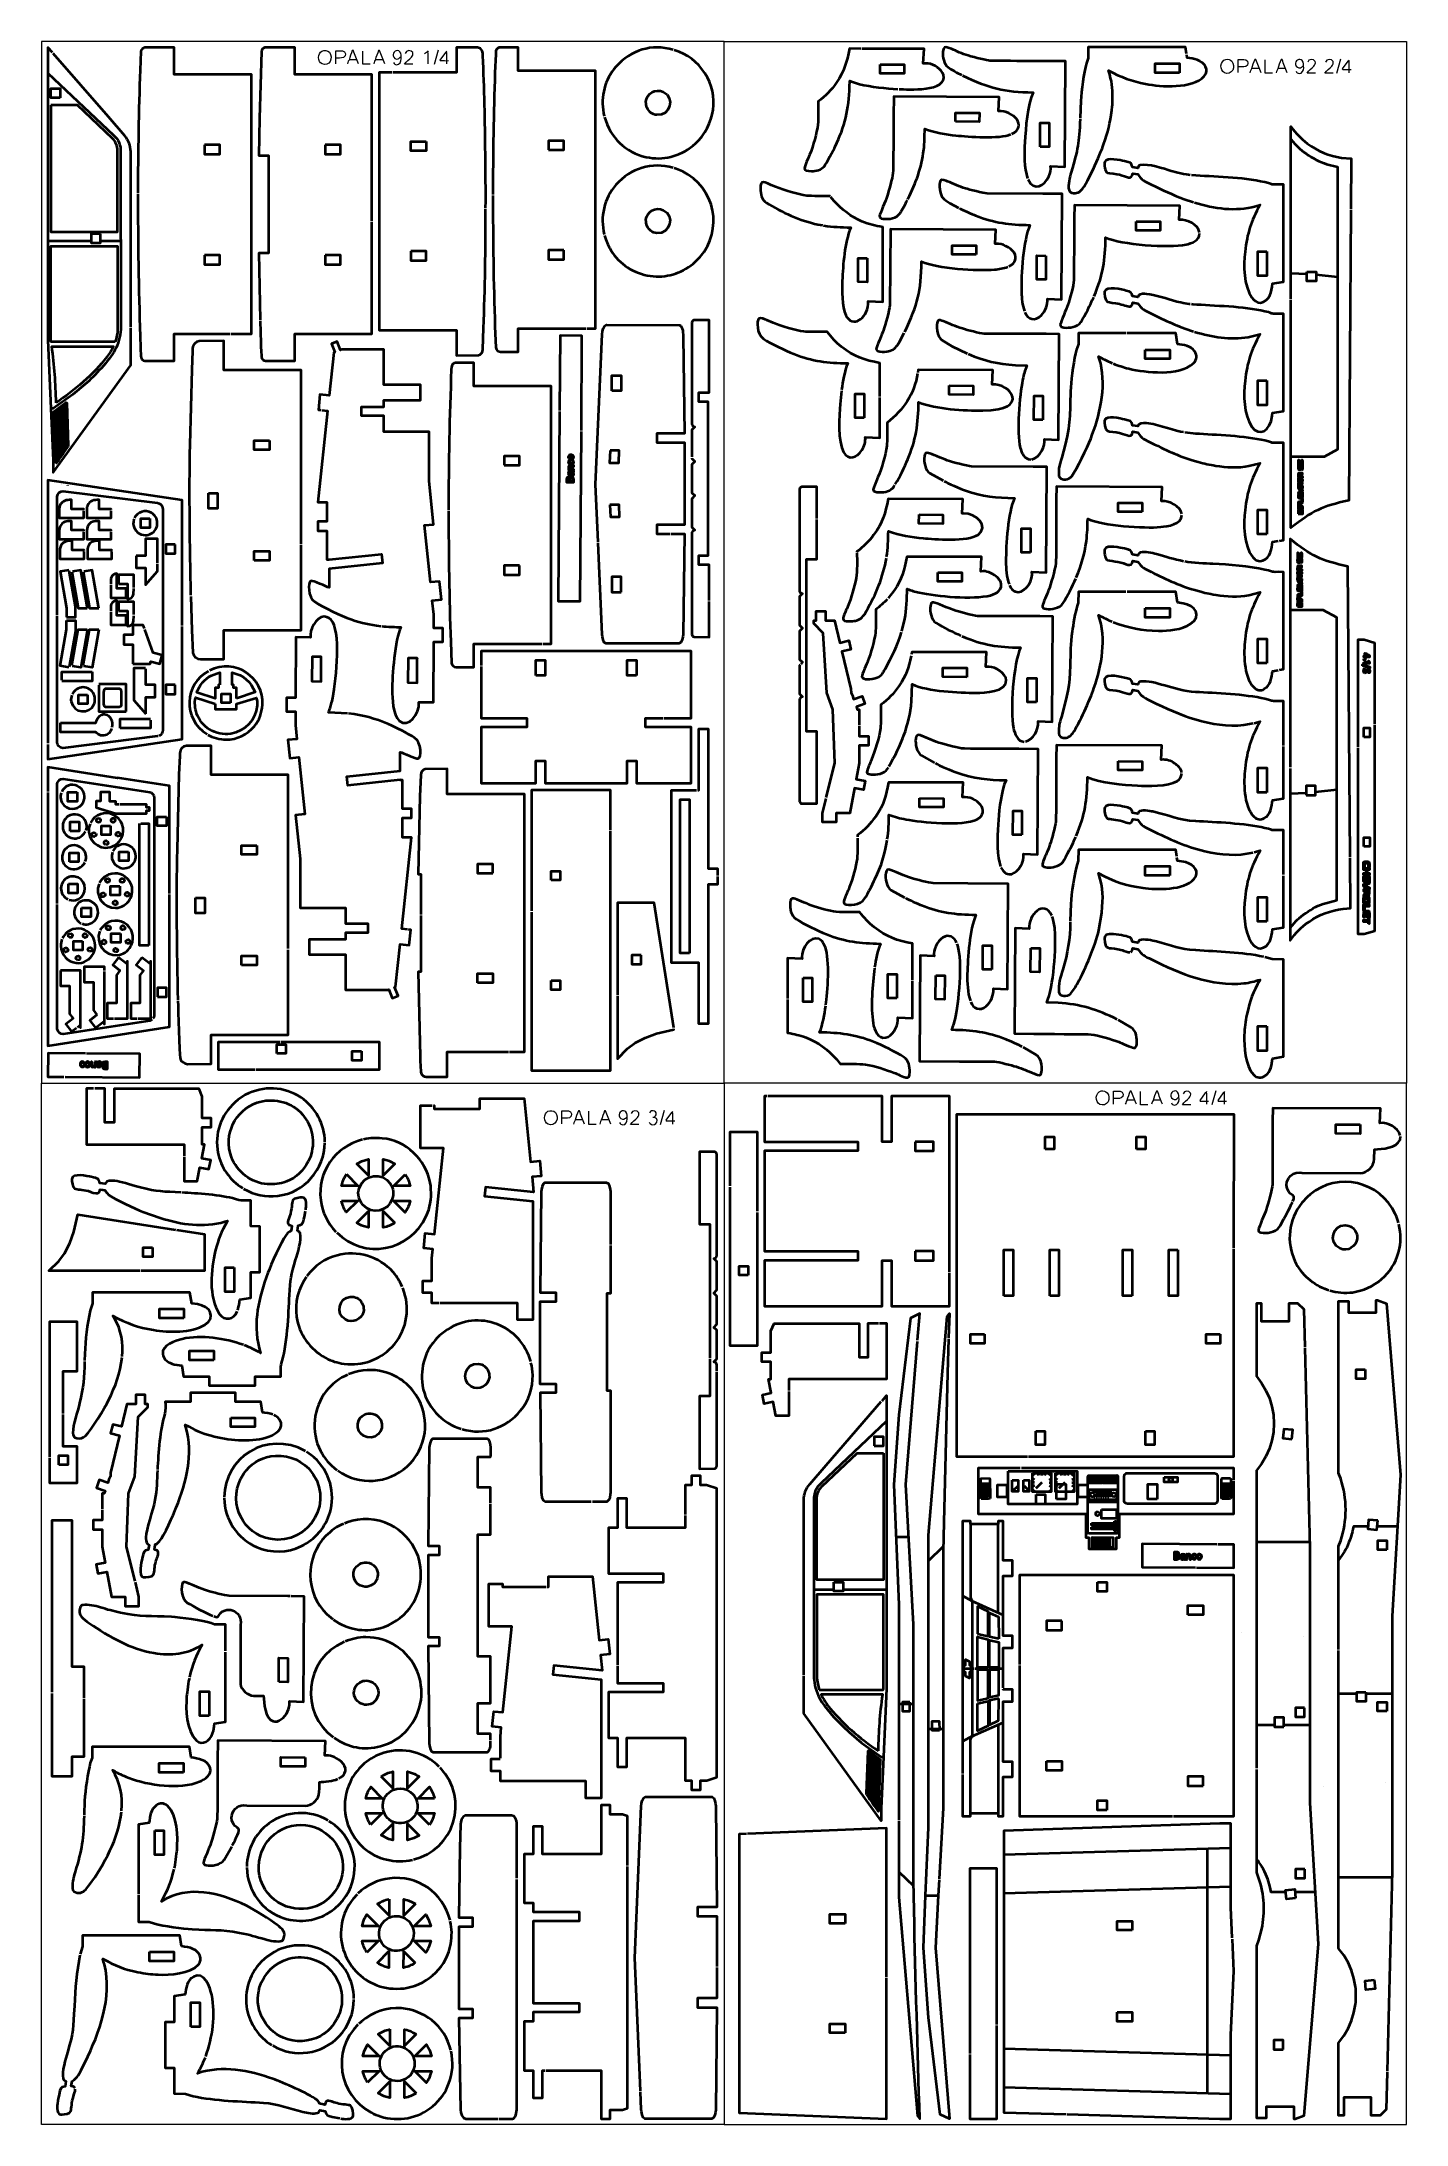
# Model space of a CAD drawing. Header units: millimetres. Extents: x -5 to 375, y 132 to 712.
import ezdxf

# ---------------------------------------------------------------- set-up
doc = ezdxf.new("R2010")
doc.units = ezdxf.units.MM
doc.header["$MEASUREMENT"] = 0
doc.layers.add('Camada 1', color=7, linetype='Continuous')

msp = doc.modelspace()

# ---------------------------------------------------------------- linework, layer by layer
at = {"layer": 'Camada 1', "color": 3, "lineweight": 20}
for points in [[(185.0124, 711.5124), (185.0124, 711.5124), (185.0124, 421.5125), (185.0124, 421.5125), (185.0124, 421.5125), (185.0124, 421.5125), (-4.9877, 421.5125), (-4.9877, 421.5125), (-4.9877, 421.5125), (-4.9877, 421.5125), (-4.9877, 711.5124), (-4.9877, 711.5124), (-4.9877, 711.5124), (-4.9877, 711.5124), (185.0124, 711.5124), (185.0124, 711.5124)], [(185.0124, 711.5124), (185.0124, 711.5124), (185.0124, 421.5125), (185.0124, 421.5125), (185.0124, 421.5125), (185.0124, 421.5125), (375.0125, 421.5125), (375.0125, 421.5125), (375.0125, 421.5125), (375.0125, 421.5125), (375.0125, 711.5124), (375.0125, 711.5124), (375.0125, 711.5124), (375.0125, 711.5124), (185.0124, 711.5124), (185.0124, 711.5124)], [(185.0124, 131.5126), (185.0124, 131.5126), (185.0124, 421.5125), (185.0124, 421.5125), (185.0124, 421.5125), (185.0124, 421.5125), (-4.9877, 421.5125), (-4.9877, 421.5125), (-4.9877, 421.5125), (-4.9877, 421.5125), (-4.9877, 131.5126), (-4.9877, 131.5126), (-4.9877, 131.5126), (-4.9877, 131.5126), (185.0124, 131.5126), (185.0124, 131.5126)], [(185.0124, 131.5126), (185.0124, 131.5126), (185.0124, 421.5125), (185.0124, 421.5125), (185.0124, 421.5125), (185.0124, 421.5125), (375.0125, 421.5125), (375.0125, 421.5125), (375.0125, 421.5125), (375.0125, 421.5125), (375.0125, 131.5126), (375.0125, 131.5126), (375.0125, 131.5126), (375.0125, 131.5126), (185.0124, 131.5126), (185.0124, 131.5126)]]:
    msp.add_open_spline(points, degree=3, knots=[0, 0, 0, 0, 0.2, 0.2, 0.2, 0.2, 0.4, 0.4, 0.4, 0.4, 0.6, 0.6, 0.6, 0.6, 1, 1, 1, 1], dxfattribs=at)
at = {"layer": 'Camada 1', "color": 5, "lineweight": 35}
for points, knots in [([(-1.9876, 708.4624), (-1.9876, 708.4624), (-3.2376, 709.9125), (-3.2376, 709.9125), (-3.2376, 709.9125), (-3.2376, 709.9125), (-3.2376, 628.3624), (-3.2376, 628.3624), (-3.2376, 628.3624), (-3.2376, 628.3624), (-2.4126, 609.3374), (-2.4126, 609.3374), (-2.4126, 609.3374), (-2.4126, 609.3374), (-1.7876, 594.9124), (-1.7876, 594.9124), (-1.7876, 594.9124), (-1.7876, 594.9124), (-1.7876, 591.5124), (-1.7876, 591.5124), (-1.7876, 591.5124), (-1.7876, 591.5124), (19.8124, 621.4124), (19.8124, 621.4124), (19.8124, 621.4124), (19.8124, 621.4124), (19.8124, 631.7374), (19.8124, 631.7374)], [0, 0, 0, 0, 0.125, 0.125, 0.125, 0.125, 0.25, 0.25, 0.25, 0.25, 0.375, 0.375, 0.375, 0.375, 0.5, 0.5, 0.5, 0.5, 0.625, 0.625, 0.625, 0.625, 0.75, 0.75, 0.75, 0.75, 1, 1, 1, 1]), ([(19.8124, 632.0374), (19.8124, 632.0374), (19.8124, 680.8624), (19.8124, 680.8624), (19.8124, 680.8624), (19.7515, 682.5096), (19.2453, 684.0567), (18.1374, 685.2874), (18.1374, 685.2874), (18.1374, 685.2874), (13.5874, 690.5374), (13.5874, 690.5374), (13.5874, 690.5374), (13.5874, 690.5374), (-1.7876, 708.2374), (-1.7876, 708.2374)], [0, 0, 0, 0, 0.2, 0.2, 0.2, 0.2, 0.4, 0.4, 0.4, 0.4, 0.6, 0.6, 0.6, 0.6, 1, 1, 1, 1]), ([(47.8124, 630.1624), (47.8124, 630.1624), (53.4373, 630.1624), (53.4373, 630.1624), (53.4373, 630.1624), (53.4373, 630.1624), (53.4373, 702.3374), (53.4373, 702.3374), (53.4373, 702.3374), (53.4373, 702.3374), (31.9374, 702.3374), (31.9374, 702.3374), (31.9374, 702.3374), (31.9374, 702.3374), (31.9374, 709.9125), (31.9374, 709.9125), (31.9374, 709.9125), (31.9374, 709.9125), (23.6124, 709.8624), (23.6124, 709.8624), (23.6124, 709.8624), (23.2749, 709.7921), (22.6883, 709.3109), (22.6374, 708.8125), (22.6374, 708.8125), (22.6374, 708.8125), (22.4374, 703.6124), (22.4374, 703.6124), (22.4374, 703.6124), (22.0322, 692.3487), (21.8124, 680.6331), (21.8124, 669.3624)], [0, 0, 0, 0, 0.11111111, 0.11111111, 0.11111111, 0.11111111, 0.22222222, 0.22222222, 0.22222222, 0.22222222, 0.33333333, 0.33333333, 0.33333333, 0.33333333, 0.44444444, 0.44444444, 0.44444444, 0.44444444, 0.55555556, 0.55555556, 0.55555556, 0.55555556, 0.66666667, 0.66666667, 0.66666667, 0.66666667, 0.77777778, 0.77777778, 0.77777778, 0.77777778, 1, 1, 1, 1]), ([(86.9874, 661.6374), (86.9874, 661.6374), (86.9874, 702.3374), (86.9874, 702.3374), (86.9874, 702.3374), (86.9874, 702.3374), (65.4874, 702.3374), (65.4874, 702.3374), (65.4874, 702.3374), (65.4874, 702.3374), (65.4874, 709.9125), (65.4874, 709.9125), (65.4874, 709.9125), (65.4874, 709.9125), (57.1624, 709.8624), (57.1624, 709.8624), (57.1624, 709.8624), (56.6925, 709.7757), (56.2619, 709.2609), (56.1874, 708.8125), (56.1874, 708.8125), (56.1874, 708.8125), (55.6374, 690.1625), (55.6374, 690.1625), (55.6374, 690.1625), (55.6374, 690.1625), (55.4624, 679.8124), (55.4624, 679.8124), (55.4624, 679.8124), (55.4624, 679.8124), (58.1874, 679.8124), (58.1874, 679.8124), (58.1874, 679.8124), (58.1874, 679.8124), (58.1874, 652.6124), (58.1874, 652.6124), (58.1874, 652.6124), (58.1874, 652.6124), (55.4624, 652.6124), (55.4624, 652.6124), (55.4624, 652.6124), (55.4624, 652.6124), (55.8374, 634.0624), (55.8374, 634.0624)], [0, 0, 0, 0, 0.08333333, 0.08333333, 0.08333333, 0.08333333, 0.16666667, 0.16666667, 0.16666667, 0.16666667, 0.25, 0.25, 0.25, 0.25, 0.33333333, 0.33333333, 0.33333333, 0.33333333, 0.41666667, 0.41666667, 0.41666667, 0.41666667, 0.5, 0.5, 0.5, 0.5, 0.58333333, 0.58333333, 0.58333333, 0.58333333, 0.66666667, 0.66666667, 0.66666667, 0.66666667, 0.75, 0.75, 0.75, 0.75, 0.83333333, 0.83333333, 0.83333333, 0.83333333, 1, 1, 1, 1]), ([(118.6374, 665.2124), (118.7052, 670.0929), (118.618, 675.359), (118.5624, 680.2624), (118.5624, 680.2624), (118.4592, 689.3672), (118.2801, 698.4904), (117.8874, 707.5874), (117.8874, 707.5874), (117.8504, 708.444), (117.8478, 709.6953), (116.3874, 709.8874), (116.3874, 709.8874), (116.3874, 709.8874), (110.4874, 709.9125), (110.4874, 709.9125), (110.4874, 709.9125), (110.4874, 709.9125), (110.4874, 702.8874), (110.4874, 702.8874), (110.4874, 702.8874), (110.4874, 702.8874), (92.9124, 702.8874), (92.9124, 702.8874)], [0, 0, 0, 0, 0.14285714, 0.14285714, 0.14285714, 0.14285714, 0.28571429, 0.28571429, 0.28571429, 0.28571429, 0.42857143, 0.42857143, 0.42857143, 0.42857143, 0.57142857, 0.57142857, 0.57142857, 0.57142857, 0.71428571, 0.71428571, 0.71428571, 0.71428571, 1, 1, 1, 1]), ([(146.9124, 631.6374), (146.9124, 631.6374), (149.1874, 631.6374), (149.1874, 631.6374), (149.1874, 631.6374), (149.1874, 631.6374), (149.1874, 703.3874), (149.1874, 703.3874), (149.1874, 703.3874), (149.1874, 703.3874), (127.6874, 703.3874), (127.6874, 703.3874), (127.6874, 703.3874), (127.6874, 703.3874), (127.6874, 709.9125), (127.6874, 709.9125), (127.6874, 709.9125), (127.6874, 709.9125), (122.4374, 709.8624), (122.4374, 709.8624), (122.4374, 709.8624), (121.7724, 709.7385), (121.4922, 709.1199), (121.4374, 708.5125), (121.4374, 708.5125), (121.4374, 708.5125), (121.4374, 707.9874), (121.4374, 707.9874), (121.4374, 707.9874), (121.4374, 707.9874), (121.2374, 702.8625), (121.2374, 702.8625), (121.2374, 702.8625), (120.8564, 691.7292), (120.6624, 680.1041), (120.6624, 668.9624)], [0, 0, 0, 0, 0.1, 0.1, 0.1, 0.1, 0.2, 0.2, 0.2, 0.2, 0.3, 0.3, 0.3, 0.3, 0.4, 0.4, 0.4, 0.4, 0.5, 0.5, 0.5, 0.5, 0.6, 0.6, 0.6, 0.6, 0.7, 0.7, 0.7, 0.7, 0.8, 0.8, 0.8, 0.8, 1, 1, 1, 1]), ([(170.8874, 709.2624), (164.9033, 710.9733), (159.0588, 709.1902), (154.9374, 704.5375), (154.9374, 704.5375), (151.8311, 701.0308), (150.5931, 696.2186), (151.4874, 691.6374), (151.4874, 691.6374), (151.4874, 691.6374), (151.6874, 690.7625), (151.6874, 690.7625)], [0, 0, 0, 0, 0.25, 0.25, 0.25, 0.25, 0.5, 0.5, 0.5, 0.5, 1, 1, 1, 1]), ([(151.7624, 690.4625), (153.3837, 684.7808), (157.5223, 680.6516), (163.3374, 679.3874), (163.3374, 679.3874), (168.1303, 678.3455), (172.5926, 679.5319), (176.4124, 682.5624), (176.4124, 682.5624), (176.4124, 682.5624), (177.1124, 683.1624), (177.1124, 683.1624), (177.1124, 683.1624), (182.4988, 688.164), (183.7606, 696.5562), (179.7124, 702.7124), (179.7124, 702.7124), (177.525, 706.0389), (174.8832, 707.9088), (171.1624, 709.1874)], [0, 0, 0, 0, 0.16666667, 0.16666667, 0.16666667, 0.16666667, 0.33333333, 0.33333333, 0.33333333, 0.33333333, 0.5, 0.5, 0.5, 0.5, 0.66666667, 0.66666667, 0.66666667, 0.66666667, 1, 1, 1, 1]), ([(223.0874, 709.5376), (223.0874, 709.5376), (219.9374, 709.5626), (219.9374, 709.5626), (219.9374, 709.5626), (219.2127, 705.8058), (218.5568, 703.3422), (216.3374, 700.1126), (216.3374, 700.1126), (214.8347, 697.9259), (213.3158, 696.4539), (211.2374, 694.8376), (211.2374, 694.8376), (211.2538, 692.7157), (211.4039, 689.5942), (211.0124, 687.4876), (211.0124, 687.4876), (210.5169, 684.8211), (209.5525, 681.5531), (208.4624, 679.0626), (208.4624, 679.0626), (207.1645, 676.0969), (206.7042, 675.4626), (209.3625, 675.4626), (209.3625, 675.4626), (210.6328, 675.5097), (212.0596, 675.754), (212.9125, 676.7876), (212.9125, 676.7876), (213.5737, 677.5888), (215.5252, 681.3482), (215.9874, 682.3126), (215.9874, 682.3126), (218.5812, 687.725), (219.8391, 692.9098), (219.9874, 698.9126), (219.9874, 698.9126), (219.9874, 698.9126), (220.0124, 700.5876), (220.0124, 700.5876), (220.0124, 700.5876), (221.249, 700.1068), (221.3647, 700.0508), (222.7124, 699.7126), (222.7124, 699.7126), (226.0277, 698.8807), (230.0579, 698.5202), (233.4624, 698.3126)], [0, 0, 0, 0, 0.07692308, 0.07692308, 0.07692308, 0.07692308, 0.15384615, 0.15384615, 0.15384615, 0.15384615, 0.23076923, 0.23076923, 0.23076923, 0.23076923, 0.30769231, 0.30769231, 0.30769231, 0.30769231, 0.38461538, 0.38461538, 0.38461538, 0.38461538, 0.46153846, 0.46153846, 0.46153846, 0.46153846, 0.53846154, 0.53846154, 0.53846154, 0.53846154, 0.61538462, 0.61538462, 0.61538462, 0.61538462, 0.69230769, 0.69230769, 0.69230769, 0.69230769, 0.76923077, 0.76923077, 0.76923077, 0.76923077, 0.84615385, 0.84615385, 0.84615385, 0.84615385, 1, 1, 1, 1]), ([(233.7625, 698.3126), (236.1003, 698.2063), (247.3115, 697.4617), (246.1124, 702.2626), (246.1124, 702.2626), (245.7224, 703.824), (243.4673, 705.1888), (241.8875, 705.4376), (241.8875, 705.4376), (241.8875, 705.4376), (240.5125, 705.4626), (240.5125, 705.4626), (240.5125, 705.4626), (240.5125, 705.4626), (240.7125, 709.5126), (240.7125, 709.5126), (240.7125, 709.5126), (240.7125, 709.5126), (223.3874, 709.5376), (223.3874, 709.5376)], [0, 0, 0, 0, 0.16666667, 0.16666667, 0.16666667, 0.16666667, 0.33333333, 0.33333333, 0.33333333, 0.33333333, 0.5, 0.5, 0.5, 0.5, 0.66666667, 0.66666667, 0.66666667, 0.66666667, 1, 1, 1, 1]), ([(269.6875, 673.1126), (271.4138, 669.6567), (274.1878, 671.334), (275.4375, 673.9626), (275.4375, 673.9626), (275.8976, 674.9304), (276.0797, 675.811), (275.9624, 676.8626), (275.9624, 676.8626), (275.9624, 676.8626), (279.8874, 676.6626), (279.8874, 676.6626), (279.8874, 676.6626), (279.8874, 676.6626), (280.0624, 706.0376), (280.0624, 706.0376), (280.0624, 706.0376), (276.5201, 706.0848), (259.4056, 706.1232), (258.6874, 706.2376), (258.6874, 706.2376), (257.342, 706.452), (253.7713, 707.3589), (252.3624, 707.8376), (252.3624, 707.8376), (250.5837, 708.4419), (249.3315, 709.0948), (247.7374, 709.7126), (247.7374, 709.7126), (246.3531, 710.2491), (246.1093, 710.0423), (245.9624, 708.6376), (245.9624, 708.6376), (245.8212, 707.288), (246.2531, 705.2348), (247.3874, 704.3876), (247.3874, 704.3876), (248.2917, 703.7122), (250.1525, 702.7549), (251.2125, 702.2126)], [0, 0, 0, 0, 0.09090909, 0.09090909, 0.09090909, 0.09090909, 0.18181818, 0.18181818, 0.18181818, 0.18181818, 0.27272727, 0.27272727, 0.27272727, 0.27272727, 0.36363636, 0.36363636, 0.36363636, 0.36363636, 0.45454545, 0.45454545, 0.45454545, 0.45454545, 0.54545455, 0.54545455, 0.54545455, 0.54545455, 0.63636364, 0.63636364, 0.63636364, 0.63636364, 0.72727273, 0.72727273, 0.72727273, 0.72727273, 0.81818182, 0.81818182, 0.81818182, 0.81818182, 1, 1, 1, 1]), ([(284.1875, 689.9876), (283.8785, 683.1913), (283.5957, 681.6693), (281.6874, 675.1876), (281.6874, 675.1876), (281.2966, 673.8602), (280.6888, 671.5065), (281.0874, 670.1376), (281.0874, 670.1376), (281.3538, 669.2229), (283.1006, 669.0719), (283.9875, 669.6876), (283.9875, 669.6876), (285.9639, 671.0596), (289.9055, 680.5384), (290.7125, 682.8376), (290.7125, 682.8376), (292.0226, 686.57), (292.4719, 688.6824), (292.9874, 692.4626), (292.9874, 692.4626), (293.15, 693.8852), (293.1991, 694.1266), (293.2124, 695.5626), (293.2124, 695.5626), (293.2443, 699.0071), (293.0615, 700.2659), (292.0875, 703.5126), (292.0875, 703.5126), (295.5323, 701.5986), (298.5263, 700.4761), (302.4125, 699.7376), (302.4125, 699.7376), (306.7125, 698.9205), (315.4124, 698.322), (318.7125, 701.8876), (318.7125, 701.8876), (320.3081, 703.6115), (318.8369, 705.7087), (316.7874, 706.4376), (316.7874, 706.4376), (315.9638, 706.7305), (314.8691, 706.8805), (314.0124, 706.9876), (314.0124, 706.9876), (314.0124, 706.9876), (313.8875, 707.8626), (313.8875, 707.8626)], [0, 0, 0, 0, 0.07692308, 0.07692308, 0.07692308, 0.07692308, 0.15384615, 0.15384615, 0.15384615, 0.15384615, 0.23076923, 0.23076923, 0.23076923, 0.23076923, 0.30769231, 0.30769231, 0.30769231, 0.30769231, 0.38461538, 0.38461538, 0.38461538, 0.38461538, 0.46153846, 0.46153846, 0.46153846, 0.46153846, 0.53846154, 0.53846154, 0.53846154, 0.53846154, 0.61538462, 0.61538462, 0.61538462, 0.61538462, 0.69230769, 0.69230769, 0.69230769, 0.69230769, 0.76923077, 0.76923077, 0.76923077, 0.76923077, 0.84615385, 0.84615385, 0.84615385, 0.84615385, 1, 1, 1, 1]), ([(313.8374, 708.1626), (313.8374, 708.1626), (313.5375, 709.9876), (313.5375, 709.9876), (313.5375, 709.9876), (313.5375, 709.9876), (286.4374, 709.9876), (286.4374, 709.9876), (286.4374, 709.9876), (286.4374, 709.9876), (286.4374, 706.9376), (286.4374, 706.9376), (286.4374, 706.9376), (286.4374, 706.9376), (285.9375, 705.5126), (285.9375, 705.5126), (285.9375, 705.5126), (285.2089, 702.8462), (284.5006, 697.7923), (284.3375, 694.9876), (284.3375, 694.9876), (284.3375, 694.9876), (284.1875, 690.2876), (284.1875, 690.2876)], [0, 0, 0, 0, 0.14285714, 0.14285714, 0.14285714, 0.14285714, 0.28571429, 0.28571429, 0.28571429, 0.28571429, 0.42857143, 0.42857143, 0.42857143, 0.42857143, 0.57142857, 0.57142857, 0.57142857, 0.57142857, 0.71428571, 0.71428571, 0.71428571, 0.71428571, 1, 1, 1, 1]), ([(92.6124, 702.8874), (92.6124, 702.8874), (88.9874, 702.8874), (88.9874, 702.8874), (88.9874, 702.8874), (88.9874, 702.8874), (88.9874, 631.1374), (88.9874, 631.1374), (88.9874, 631.1374), (88.9874, 631.1374), (110.4874, 631.1374), (110.4874, 631.1374), (110.4874, 631.1374), (110.4874, 631.1374), (110.4874, 624.1124), (110.4874, 624.1124), (110.4874, 624.1124), (110.4874, 624.1124), (116.6124, 624.1624), (116.6124, 624.1624), (116.6124, 624.1624), (117.2969, 624.3083), (117.8127, 625.0192), (117.8624, 625.8374), (117.8624, 625.8374), (117.8624, 625.8374), (118.0874, 631.7374), (118.0874, 631.7374), (118.0874, 631.7374), (118.4519, 642.6932), (118.6374, 653.9501), (118.6374, 664.9124)], [0, 0, 0, 0, 0.11111111, 0.11111111, 0.11111111, 0.11111111, 0.22222222, 0.22222222, 0.22222222, 0.22222222, 0.33333333, 0.33333333, 0.33333333, 0.33333333, 0.44444444, 0.44444444, 0.44444444, 0.44444444, 0.55555556, 0.55555556, 0.55555556, 0.55555556, 0.66666667, 0.66666667, 0.66666667, 0.66666667, 0.77777778, 0.77777778, 0.77777778, 0.77777778, 1, 1, 1, 1]), ([(251.4624, 702.0626), (258.7181, 698.552), (263.0264, 697.5116), (271.0875, 697.3876), (271.0875, 697.3876), (269.5065, 693.7758), (269.0028, 687.4581), (268.7874, 683.5126), (268.7874, 683.5126), (268.6146, 680.3488), (268.5495, 676.4262), (269.5624, 673.3876)], [0, 0, 0, 0, 0.25, 0.25, 0.25, 0.25, 0.5, 0.5, 0.5, 0.5, 1, 1, 1, 1]), ([(265.1874, 685.8376), (269.654, 687.8672), (265.5055, 692.5445), (261.4374, 692.1376), (261.4374, 692.1376), (261.4374, 692.1376), (261.6374, 696.0626), (261.6374, 696.0626), (261.6374, 696.0626), (261.6374, 696.0626), (232.2624, 696.2376), (232.2624, 696.2376), (232.2624, 696.2376), (232.2624, 696.2376), (232.1875, 690.8126), (232.1875, 690.8126), (232.1875, 690.8126), (232.1683, 688.7557), (232.1905, 675.6792), (232.0624, 674.8376), (232.0624, 674.8376), (231.8727, 673.5915), (230.9006, 669.8225), (230.4374, 668.4626), (230.4374, 668.4626), (230.034, 667.2782), (228.42, 663.6577), (228.3374, 662.9876), (228.3374, 662.9876), (228.2653, 662.4025), (228.6968, 662.2827), (229.3374, 662.1876), (229.3374, 662.1876), (230.8565, 661.9622), (233.1303, 662.3332), (234.0374, 663.7126), (234.0374, 663.7126), (234.683, 664.6944), (235.5135, 666.3086), (236.0874, 667.3876)], [0, 0, 0, 0, 0.09090909, 0.09090909, 0.09090909, 0.09090909, 0.18181818, 0.18181818, 0.18181818, 0.18181818, 0.27272727, 0.27272727, 0.27272727, 0.27272727, 0.36363636, 0.36363636, 0.36363636, 0.36363636, 0.45454545, 0.45454545, 0.45454545, 0.45454545, 0.54545455, 0.54545455, 0.54545455, 0.54545455, 0.63636364, 0.63636364, 0.63636364, 0.63636364, 0.72727273, 0.72727273, 0.72727273, 0.72727273, 0.81818182, 0.81818182, 0.81818182, 0.81818182, 1, 1, 1, 1]), ([(236.2374, 667.6626), (238.5405, 672.453), (239.9541, 676.1295), (240.6374, 681.4376), (240.6374, 681.4376), (240.8921, 683.416), (240.87, 685.2553), (240.9125, 687.2626), (240.9125, 687.2626), (243.6164, 686.149), (246.7287, 685.6976), (249.6125, 685.3876), (249.6125, 685.3876), (252.9501, 685.0288), (261.769, 684.3654), (264.9125, 685.7126)], [0, 0, 0, 0, 0.2, 0.2, 0.2, 0.2, 0.4, 0.4, 0.4, 0.4, 0.6, 0.6, 0.6, 0.6, 1, 1, 1, 1]), ([(342.8874, 639.9376), (342.8874, 639.9376), (342.8874, 687.8876), (342.8874, 687.8876), (342.8874, 687.8876), (344.3904, 685.8962), (345.4124, 684.6903), (347.4375, 683.1626), (347.4375, 683.1626), (350.2165, 681.0661), (353.5249, 679.6118), (356.9874, 679.1876), (356.9874, 679.1876), (356.9874, 679.1876), (359.6374, 678.9376), (359.6374, 678.9376), (359.6374, 678.9376), (359.6374, 678.9376), (359.5375, 664.9876), (359.5375, 664.9876)], [0, 0, 0, 0, 0.16666667, 0.16666667, 0.16666667, 0.16666667, 0.33333333, 0.33333333, 0.33333333, 0.33333333, 0.5, 0.5, 0.5, 0.5, 0.66666667, 0.66666667, 0.66666667, 0.66666667, 1, 1, 1, 1]), ([(314.8624, 674.3626), (313.9116, 674.3626), (310.4421, 675.237), (309.5375, 675.4876), (309.5375, 675.4876), (307.54, 676.0409), (303.0767, 677.6442), (300.9374, 677.1126), (300.9374, 677.1126), (300.4856, 677.0003), (300.4046, 676.6967), (300.2125, 676.3126), (300.2125, 676.3126), (300.2125, 676.3126), (298.7624, 676.5626), (298.7624, 676.5626), (298.7624, 676.5626), (298.4358, 677.8702), (298.3025, 677.8166), (296.4875, 678.2376), (296.4875, 678.2376), (295.6163, 678.4397), (291.4739, 679.4206), (291.0124, 678.0376), (291.0124, 678.0376), (290.8056, 677.4178), (291.1013, 675.3195), (291.7874, 675.0126), (291.7874, 675.0126), (292.1337, 674.8577), (294.4576, 674.6601), (295.1624, 674.4876), (295.1624, 674.4876), (297.1757, 673.9948), (298.5278, 672.8295), (298.8375, 674.8376), (298.8375, 674.8376), (298.8375, 674.8376), (300.2625, 674.5876), (300.2625, 674.5876), (300.2625, 674.5876), (301.1293, 672.9984), (302.356, 672.5427), (303.9374, 671.7626), (303.9374, 671.7626), (307.2167, 670.145), (309.6837, 668.9303), (313.1625, 667.6626), (313.1625, 667.6626), (313.1625, 667.6626), (315.7375, 666.7876), (315.7375, 666.7876)], [0, 0, 0, 0, 0.07142857, 0.07142857, 0.07142857, 0.07142857, 0.14285714, 0.14285714, 0.14285714, 0.14285714, 0.21428571, 0.21428571, 0.21428571, 0.21428571, 0.28571429, 0.28571429, 0.28571429, 0.28571429, 0.35714286, 0.35714286, 0.35714286, 0.35714286, 0.42857143, 0.42857143, 0.42857143, 0.42857143, 0.5, 0.5, 0.5, 0.5, 0.57142857, 0.57142857, 0.57142857, 0.57142857, 0.64285714, 0.64285714, 0.64285714, 0.64285714, 0.71428571, 0.71428571, 0.71428571, 0.71428571, 0.78571429, 0.78571429, 0.78571429, 0.78571429, 0.85714286, 0.85714286, 0.85714286, 0.85714286, 1, 1, 1, 1]), ([(170.8874, 676.3624), (164.9107, 678.07), (159.0479, 676.2778), (154.9374, 671.6374), (154.9374, 671.6374), (151.6614, 667.939), (150.4149, 662.6091), (151.6874, 657.8374)], [0, 0, 0, 0, 0.33333333, 0.33333333, 0.33333333, 0.33333333, 1, 1, 1, 1]), ([(151.7624, 657.5624), (152.2297, 655.9252), (152.6489, 654.9435), (153.5124, 653.4624), (153.5124, 653.4624), (155.8052, 649.5296), (160.012, 646.8864), (164.4874, 646.2624), (164.4874, 646.2624), (168.827, 645.6573), (173.0248, 646.9154), (176.4124, 649.6624), (176.4124, 649.6624), (176.4124, 649.6624), (177.1124, 650.2624), (177.1124, 650.2624), (177.1124, 650.2624), (184.4359, 657.0625), (183.6639, 668.8971), (174.9624, 674.5374), (174.9624, 674.5374), (173.7054, 675.3522), (172.5382, 675.7871), (171.1624, 676.2874)], [0, 0, 0, 0, 0.14285714, 0.14285714, 0.14285714, 0.14285714, 0.28571429, 0.28571429, 0.28571429, 0.28571429, 0.42857143, 0.42857143, 0.42857143, 0.42857143, 0.57142857, 0.57142857, 0.57142857, 0.57142857, 0.71428571, 0.71428571, 0.71428571, 0.71428571, 1, 1, 1, 1]), ([(214.5874, 668.4626), (214.5874, 668.4626), (214.5374, 668.5126), (214.5374, 668.5126), (214.5374, 668.5126), (213.4196, 668.5126), (209.1652, 668.469), (208.0874, 668.6126), (208.0874, 668.6126), (205.5283, 668.9535), (201.8011, 670.0628), (199.3875, 671.0626), (199.3875, 671.0626), (195.8437, 672.5304), (195.2193, 673.2113), (195.1624, 670.5876), (195.1624, 670.5876), (195.1316, 669.1712), (195.5212, 667.4105), (196.8125, 666.6126), (196.8125, 666.6126), (200.9383, 664.0632), (206.3491, 661.5752), (211.1624, 660.6126), (211.1624, 660.6126), (211.1624, 660.6126), (212.4124, 660.3626), (212.4124, 660.3626)], [0, 0, 0, 0, 0.125, 0.125, 0.125, 0.125, 0.25, 0.25, 0.25, 0.25, 0.375, 0.375, 0.375, 0.375, 0.5, 0.5, 0.5, 0.5, 0.625, 0.625, 0.625, 0.625, 0.75, 0.75, 0.75, 0.75, 1, 1, 1, 1]), ([(268.8124, 636.1626), (269.5816, 634.114), (271.697, 633.5065), (273.3874, 635.3126), (273.3874, 635.3126), (274.5447, 636.5491), (275.2532, 638.195), (275.0624, 639.9126), (275.0624, 639.9126), (275.0624, 639.9126), (279.0125, 639.7376), (279.0125, 639.7376), (279.0125, 639.7376), (279.0125, 639.7376), (279.1625, 669.0876), (279.1625, 669.0876), (279.1625, 669.0876), (279.1625, 669.0876), (273.7624, 669.1626), (273.7624, 669.1626), (273.7624, 669.1626), (273.7624, 669.1626), (258.2624, 669.2376), (258.2624, 669.2376), (258.2624, 669.2376), (257.2782, 669.3215), (253.2848, 670.2965), (252.2375, 670.6376), (252.2375, 670.6376), (250.6439, 671.1566), (248.7935, 671.9461), (247.2625, 672.5876), (247.2625, 672.5876), (246.8892, 672.744), (245.6317, 673.3501), (245.3374, 672.8126), (245.3374, 672.8126), (244.732, 671.7069), (245.1477, 669.131), (245.8375, 668.1376), (245.8375, 668.1376), (246.3741, 667.3648), (247.1008, 667.0266), (247.9124, 666.5626), (247.9124, 666.5626), (247.9124, 666.5626), (250.3124, 665.2626), (250.3124, 665.2626)], [0, 0, 0, 0, 0.07692308, 0.07692308, 0.07692308, 0.07692308, 0.15384615, 0.15384615, 0.15384615, 0.15384615, 0.23076923, 0.23076923, 0.23076923, 0.23076923, 0.30769231, 0.30769231, 0.30769231, 0.30769231, 0.38461538, 0.38461538, 0.38461538, 0.38461538, 0.46153846, 0.46153846, 0.46153846, 0.46153846, 0.53846154, 0.53846154, 0.53846154, 0.53846154, 0.61538462, 0.61538462, 0.61538462, 0.61538462, 0.69230769, 0.69230769, 0.69230769, 0.69230769, 0.76923077, 0.76923077, 0.76923077, 0.76923077, 0.84615385, 0.84615385, 0.84615385, 0.84615385, 1, 1, 1, 1]), ([(316.0374, 666.7126), (321.4844, 665.0104), (327.4786, 664.166), (333.0624, 665.7126), (333.0624, 665.7126), (333.0624, 665.7126), (334.2874, 666.0626), (334.2874, 666.0626), (334.2874, 666.0626), (331.732, 661.3449), (330.7152, 658.2977), (330.0874, 652.9625), (330.0874, 652.9625), (329.6353, 649.1198), (329.664, 643.6079), (331.9875, 640.2376), (331.9875, 640.2376), (332.4595, 639.553), (333.4413, 638.6381), (334.3625, 638.7876), (334.3625, 638.7876), (337.0421, 639.2225), (337.4949, 641.8652), (337.7625, 644.1376), (337.7625, 644.1376), (337.7625, 644.1376), (340.7624, 644.6125), (340.7624, 644.6125), (340.7624, 644.6125), (340.7624, 644.6125), (340.7874, 671.7126), (340.7874, 671.7126), (340.7874, 671.7126), (336.1908, 671.7497), (338.8606, 671.5753), (335.6374, 672.3376), (335.6374, 672.3376), (329.2695, 673.8436), (321.4221, 673.816), (315.1624, 674.3376)], [0, 0, 0, 0, 0.09090909, 0.09090909, 0.09090909, 0.09090909, 0.18181818, 0.18181818, 0.18181818, 0.18181818, 0.27272727, 0.27272727, 0.27272727, 0.27272727, 0.36363636, 0.36363636, 0.36363636, 0.36363636, 0.45454545, 0.45454545, 0.45454545, 0.45454545, 0.54545455, 0.54545455, 0.54545455, 0.54545455, 0.63636364, 0.63636364, 0.63636364, 0.63636364, 0.72727273, 0.72727273, 0.72727273, 0.72727273, 0.81818182, 0.81818182, 0.81818182, 0.81818182, 1, 1, 1, 1]), ([(21.8124, 669.0624), (21.8124, 655.8854), (21.9942, 642.7072), (22.4374, 629.5374), (22.4374, 629.5374), (22.4633, 628.767), (22.5675, 624.0868), (22.6874, 623.5874), (22.6874, 623.5874), (22.8221, 623.0265), (23.2219, 622.6485), (23.7874, 622.6124), (23.7874, 622.6124), (23.7874, 622.6124), (31.9374, 622.5874), (31.9374, 622.5874), (31.9374, 622.5874), (31.9374, 622.5874), (31.9374, 630.1624), (31.9374, 630.1624), (31.9374, 630.1624), (31.9374, 630.1624), (47.5124, 630.1624), (47.5124, 630.1624)], [0, 0, 0, 0, 0.14285714, 0.14285714, 0.14285714, 0.14285714, 0.28571429, 0.28571429, 0.28571429, 0.28571429, 0.42857143, 0.42857143, 0.42857143, 0.42857143, 0.57142857, 0.57142857, 0.57142857, 0.57142857, 0.71428571, 0.71428571, 0.71428571, 0.71428571, 1, 1, 1, 1]), ([(120.6624, 668.6624), (120.6624, 656.5309), (120.8237, 644.3115), (121.2374, 632.1874), (121.2374, 632.1874), (121.2374, 632.1874), (121.4624, 626.3374), (121.4624, 626.3374), (121.4624, 626.3374), (121.5298, 625.9177), (121.7022, 625.5177), (122.1124, 625.3374), (122.1124, 625.3374), (122.1124, 625.3374), (122.7874, 625.1374), (122.7874, 625.1374), (122.7874, 625.1374), (122.7874, 625.1374), (127.6874, 625.1374), (127.6874, 625.1374), (127.6874, 625.1374), (127.6874, 625.1374), (127.6874, 631.6374), (127.6874, 631.6374), (127.6874, 631.6374), (127.6874, 631.6374), (146.6124, 631.6374), (146.6124, 631.6374)], [0, 0, 0, 0, 0.125, 0.125, 0.125, 0.125, 0.25, 0.25, 0.25, 0.25, 0.375, 0.375, 0.375, 0.375, 0.5, 0.5, 0.5, 0.5, 0.625, 0.625, 0.625, 0.625, 0.75, 0.75, 0.75, 0.75, 1, 1, 1, 1]), ([(212.7125, 660.3126), (215.4703, 659.904), (217.4964, 659.8055), (220.2875, 659.7626), (220.2875, 659.7626), (218.6084, 655.4473), (218.1315, 649.4804), (217.9624, 644.9126), (217.9624, 644.9126), (217.8741, 642.5264), (217.8179, 637.621), (218.9624, 635.3126), (218.9624, 635.3126), (220.783, 631.6406), (224.7255, 634.2639), (225.1875, 638.4126), (225.1875, 638.4126), (225.1875, 638.4126), (225.1624, 639.2376), (225.1624, 639.2376), (225.1624, 639.2376), (225.1624, 639.2376), (229.2125, 639.0625), (229.2125, 639.0625), (229.2125, 639.0625), (229.2125, 639.0625), (229.2624, 659.8376), (229.2624, 659.8376), (229.2624, 659.8376), (226.9918, 660.2758), (225.5574, 660.5348), (223.3874, 661.4376), (223.3874, 661.4376), (220.4187, 662.6727), (217.7183, 664.8125), (215.6124, 667.2126), (215.6124, 667.2126), (215.6124, 667.2126), (214.7874, 668.2376), (214.7874, 668.2376)], [0, 0, 0, 0, 0.09090909, 0.09090909, 0.09090909, 0.09090909, 0.18181818, 0.18181818, 0.18181818, 0.18181818, 0.27272727, 0.27272727, 0.27272727, 0.27272727, 0.36363636, 0.36363636, 0.36363636, 0.36363636, 0.45454545, 0.45454545, 0.45454545, 0.45454545, 0.54545455, 0.54545455, 0.54545455, 0.54545455, 0.63636364, 0.63636364, 0.63636364, 0.63636364, 0.72727273, 0.72727273, 0.72727273, 0.72727273, 0.81818182, 0.81818182, 0.81818182, 0.81818182, 1, 1, 1, 1]), ([(55.8624, 633.7624), (55.8991, 632.0574), (56.0961, 624.2102), (56.2374, 623.5874), (56.2374, 623.5874), (56.367, 623.016), (56.7481, 622.6599), (57.3374, 622.5874), (57.3374, 622.5874), (57.3374, 622.5874), (65.4874, 622.5874), (65.4874, 622.5874), (65.4874, 622.5874), (65.4874, 622.5874), (65.4874, 630.1624), (65.4874, 630.1624), (65.4874, 630.1624), (65.4874, 630.1624), (86.9874, 630.1624), (86.9874, 630.1624), (86.9874, 630.1624), (86.9874, 630.1624), (86.9874, 661.3374), (86.9874, 661.3374)], [0, 0, 0, 0, 0.14285714, 0.14285714, 0.14285714, 0.14285714, 0.28571429, 0.28571429, 0.28571429, 0.28571429, 0.42857143, 0.42857143, 0.42857143, 0.42857143, 0.57142857, 0.57142857, 0.57142857, 0.57142857, 0.71428571, 0.71428571, 0.71428571, 0.71428571, 1, 1, 1, 1]), ([(250.5875, 665.1376), (251.145, 664.7654), (254.2829, 663.4189), (255.0624, 663.1126), (255.0624, 663.1126), (260.4524, 660.9943), (264.3554, 660.5273), (270.1874, 660.4376), (270.1874, 660.4376), (268.3195, 656.168), (267.7117, 646.5509), (267.8374, 641.8126), (267.8374, 641.8126), (267.8855, 640.0005), (268.0377, 638.1432), (268.6875, 636.4376)], [0, 0, 0, 0, 0.2, 0.2, 0.2, 0.2, 0.4, 0.4, 0.4, 0.4, 0.6, 0.6, 0.6, 0.6, 1, 1, 1, 1]), ([(317.4374, 658.3626), (316.8682, 660.6396), (314.0279, 662.1114), (311.7874, 661.8626), (311.7874, 661.8626), (311.7874, 661.8626), (311.9625, 665.8126), (311.9625, 665.8126), (311.9625, 665.8126), (311.9625, 665.8126), (282.6124, 665.9626), (282.6124, 665.9626), (282.6124, 665.9626), (282.6124, 665.9626), (282.5124, 662.3376), (282.5124, 662.3376), (282.5124, 662.3376), (282.5124, 662.3376), (282.5124, 658.7126), (282.5124, 658.7126), (282.5124, 658.7126), (282.5124, 658.7126), (282.4624, 645.0376), (282.4624, 645.0376), (282.4624, 645.0376), (282.3379, 643.6431), (281.2899, 639.7411), (280.7875, 638.2625), (280.7875, 638.2625), (280.3945, 637.1058), (278.7425, 633.3858), (278.6624, 632.7876), (278.6624, 632.7876), (278.5693, 632.0921), (279.0406, 632.0087), (279.6624, 631.9125), (279.6624, 631.9125), (281.1314, 631.6851), (283.5125, 632.0822), (284.3625, 633.4376), (284.3625, 633.4376), (285.7061, 635.5801), (286.943, 638.074), (287.9624, 640.3876)], [0, 0, 0, 0, 0.08333333, 0.08333333, 0.08333333, 0.08333333, 0.16666667, 0.16666667, 0.16666667, 0.16666667, 0.25, 0.25, 0.25, 0.25, 0.33333333, 0.33333333, 0.33333333, 0.33333333, 0.41666667, 0.41666667, 0.41666667, 0.41666667, 0.5, 0.5, 0.5, 0.5, 0.58333333, 0.58333333, 0.58333333, 0.58333333, 0.66666667, 0.66666667, 0.66666667, 0.66666667, 0.75, 0.75, 0.75, 0.75, 0.83333333, 0.83333333, 0.83333333, 0.83333333, 1, 1, 1, 1]), ([(359.5375, 664.6876), (359.5375, 664.6876), (358.9624, 583.7125), (358.9624, 583.7125), (358.9624, 583.7125), (351.7057, 582.1848), (348.6627, 580.7445), (342.8874, 576.0876), (342.8874, 576.0876), (342.8874, 576.0876), (342.8874, 639.6376), (342.8874, 639.6376)], [0, 0, 0, 0, 0.25, 0.25, 0.25, 0.25, 0.5, 0.5, 0.5, 0.5, 1, 1, 1, 1]), ([(264.2875, 648.9126), (265.6735, 649.5286), (266.6455, 650.633), (266.0625, 652.1876), (266.0625, 652.1876), (265.4837, 653.7311), (263.1897, 655.0789), (261.4874, 655.2126), (261.4874, 655.2126), (261.4874, 655.2126), (260.5625, 655.1876), (260.5625, 655.1876), (260.5625, 655.1876), (260.5625, 655.1876), (260.7375, 659.1126), (260.7375, 659.1126), (260.7375, 659.1126), (260.7375, 659.1126), (231.3875, 659.2876), (231.3875, 659.2876), (231.3875, 659.2876), (231.3875, 659.2876), (231.2124, 638.1626), (231.2124, 638.1626), (231.2124, 638.1626), (230.9915, 636.5601), (229.9716, 632.7057), (229.4125, 631.1626), (229.4125, 631.1626), (229.1539, 630.4488), (227.4045, 626.2501), (227.4125, 625.9126), (227.4125, 625.9126), (227.4391, 624.791), (230.5006, 625.185), (231.1875, 625.4126), (231.1875, 625.4126), (232.6857, 625.9089), (233.0536, 626.5741), (233.8374, 627.9126), (233.8374, 627.9126), (233.8374, 627.9126), (235.1874, 630.4376), (235.1874, 630.4376)], [0, 0, 0, 0, 0.08333333, 0.08333333, 0.08333333, 0.08333333, 0.16666667, 0.16666667, 0.16666667, 0.16666667, 0.25, 0.25, 0.25, 0.25, 0.33333333, 0.33333333, 0.33333333, 0.33333333, 0.41666667, 0.41666667, 0.41666667, 0.41666667, 0.5, 0.5, 0.5, 0.5, 0.58333333, 0.58333333, 0.58333333, 0.58333333, 0.66666667, 0.66666667, 0.66666667, 0.66666667, 0.75, 0.75, 0.75, 0.75, 0.83333333, 0.83333333, 0.83333333, 0.83333333, 1, 1, 1, 1]), ([(288.0875, 640.6625), (290.5819, 646.6509), (291.1649, 650.6691), (291.2625, 656.9876), (291.2625, 656.9876), (295.5123, 655.0038), (308.905, 654.0149), (313.6624, 655.0126), (313.6624, 655.0126), (315.2402, 655.3435), (317.4625, 656.1065), (317.4625, 658.0626)], [0, 0, 0, 0, 0.25, 0.25, 0.25, 0.25, 0.5, 0.5, 0.5, 0.5, 1, 1, 1, 1]), ([(235.3375, 630.6876), (239.0489, 638.5244), (239.8068, 641.8981), (240.0374, 650.3126), (240.0374, 650.3126), (244.2632, 648.3406), (255.572, 647.6466), (260.3625, 648.0376), (260.3625, 648.0376), (261.6151, 648.1398), (262.8261, 648.3724), (264.0124, 648.7875)], [0, 0, 0, 0, 0.25, 0.25, 0.25, 0.25, 0.5, 0.5, 0.5, 0.5, 1, 1, 1, 1]), ([(314.8624, 638.4126), (314.1395, 638.4126), (311.5229, 638.9982), (310.7874, 639.1876), (310.7874, 639.1876), (308.6896, 639.7279), (304.7332, 641.0807), (302.7374, 641.2126), (302.7374, 641.2126), (302.2531, 641.2446), (300.825, 641.356), (300.4874, 640.8876), (300.4874, 640.8876), (300.4874, 640.8876), (300.2125, 640.3376), (300.2125, 640.3376), (300.2125, 640.3376), (300.2125, 640.3376), (298.7624, 640.6126), (298.7624, 640.6126), (298.7624, 640.6126), (298.4576, 641.7568), (298.3933, 641.8064), (297.0124, 642.1626), (297.0124, 642.1626), (296.0958, 642.399), (291.3285, 643.606), (290.9624, 641.9376), (290.9624, 641.9376), (290.8757, 641.5423), (291.0422, 639.3973), (291.7874, 639.0625), (291.7874, 639.0625), (292.2109, 638.8722), (294.0087, 638.7402), (294.6625, 638.6126), (294.6625, 638.6126), (295.9147, 638.3681), (297.4733, 637.6271), (298.1374, 637.7626), (298.1374, 637.7626), (298.6526, 637.8678), (298.7685, 638.4153), (298.8375, 638.8625), (298.8375, 638.8625), (298.8375, 638.8625), (300.2625, 638.6126), (300.2625, 638.6126), (300.2625, 638.6126), (301.0881, 637.099), (302.3894, 636.5551), (303.9374, 635.7876), (303.9374, 635.7876), (308.0248, 633.7612), (311.36, 632.2194), (315.7375, 630.8376)], [0, 0, 0, 0, 0.06666667, 0.06666667, 0.06666667, 0.06666667, 0.13333333, 0.13333333, 0.13333333, 0.13333333, 0.2, 0.2, 0.2, 0.2, 0.26666667, 0.26666667, 0.26666667, 0.26666667, 0.33333333, 0.33333333, 0.33333333, 0.33333333, 0.4, 0.4, 0.4, 0.4, 0.46666667, 0.46666667, 0.46666667, 0.46666667, 0.53333333, 0.53333333, 0.53333333, 0.53333333, 0.6, 0.6, 0.6, 0.6, 0.66666667, 0.66666667, 0.66666667, 0.66666667, 0.73333333, 0.73333333, 0.73333333, 0.73333333, 0.8, 0.8, 0.8, 0.8, 0.86666667, 0.86666667, 0.86666667, 0.86666667, 1, 1, 1, 1]), ([(316.0374, 630.7375), (320.8288, 629.2414), (326.0177, 628.4618), (331.0125, 629.2626), (331.0125, 629.2626), (331.0125, 629.2626), (334.2874, 630.0876), (334.2874, 630.0876), (334.2874, 630.0876), (331.7281, 625.3627), (330.7167, 622.3611), (330.0874, 617.0126), (330.0874, 617.0126), (329.6352, 613.1696), (329.6621, 607.6362), (331.9875, 604.2626), (331.9875, 604.2626), (333.9342, 601.4382), (337.0806, 602.8598), (337.6624, 607.3376), (337.6624, 607.3376), (337.6624, 607.3376), (337.7625, 608.1876), (337.7625, 608.1876), (337.7625, 608.1876), (337.7625, 608.1876), (340.7624, 608.6376), (340.7624, 608.6376), (340.7624, 608.6376), (340.7624, 608.6376), (340.7874, 635.7376), (340.7874, 635.7376), (340.7874, 635.7376), (336.1386, 635.7751), (338.8366, 635.5941), (335.6374, 636.3876), (335.6374, 636.3876), (329.9524, 637.7977), (321.3154, 637.8879), (315.5624, 638.3376), (315.5624, 638.3376), (315.5624, 638.3376), (315.1624, 638.3626), (315.1624, 638.3626)], [0, 0, 0, 0, 0.08333333, 0.08333333, 0.08333333, 0.08333333, 0.16666667, 0.16666667, 0.16666667, 0.16666667, 0.25, 0.25, 0.25, 0.25, 0.33333333, 0.33333333, 0.33333333, 0.33333333, 0.41666667, 0.41666667, 0.41666667, 0.41666667, 0.5, 0.5, 0.5, 0.5, 0.58333333, 0.58333333, 0.58333333, 0.58333333, 0.66666667, 0.66666667, 0.66666667, 0.66666667, 0.75, 0.75, 0.75, 0.75, 0.83333333, 0.83333333, 0.83333333, 0.83333333, 1, 1, 1, 1]), ([(149.9374, 572.2374), (149.9374, 572.2374), (149.2124, 588.2124), (149.2124, 588.2124), (149.2124, 588.2124), (149.2124, 588.2124), (151.1124, 630.0374), (151.1124, 630.0374), (151.1124, 630.0374), (151.162, 630.8476), (151.3059, 632.5449), (152.4124, 632.6124), (152.4124, 632.6124), (152.4124, 632.6124), (172.6124, 632.5624), (172.6124, 632.5624), (172.6124, 632.5624), (173.1218, 632.4636), (173.4079, 631.5305), (173.5124, 631.1124), (173.5124, 631.1124), (173.5124, 631.1124), (173.6624, 629.3874), (173.6624, 629.3874), (173.6624, 629.3874), (173.6624, 629.3874), (174.0124, 602.3874), (174.0124, 602.3874), (174.0124, 602.3874), (174.0124, 602.3874), (166.2874, 602.3874), (166.2874, 602.3874), (166.2874, 602.3874), (166.2874, 602.3874), (166.2874, 599.8374), (166.2874, 599.8374), (166.2874, 599.8374), (166.2874, 599.8374), (174.0374, 599.8374), (174.0374, 599.8374), (174.0374, 599.8374), (174.0374, 599.8374), (174.0374, 576.9624), (174.0374, 576.9624), (174.0374, 576.9624), (174.0374, 576.9624), (166.2874, 576.9624), (166.2874, 576.9624), (166.2874, 576.9624), (166.2874, 576.9624), (166.2874, 574.4124), (166.2874, 574.4124), (166.2874, 574.4124), (166.2874, 574.4124), (169.9124, 574.4124), (169.9124, 574.4124)], [0, 0, 0, 0, 0.06666667, 0.06666667, 0.06666667, 0.06666667, 0.13333333, 0.13333333, 0.13333333, 0.13333333, 0.2, 0.2, 0.2, 0.2, 0.26666667, 0.26666667, 0.26666667, 0.26666667, 0.33333333, 0.33333333, 0.33333333, 0.33333333, 0.4, 0.4, 0.4, 0.4, 0.46666667, 0.46666667, 0.46666667, 0.46666667, 0.53333333, 0.53333333, 0.53333333, 0.53333333, 0.6, 0.6, 0.6, 0.6, 0.66666667, 0.66666667, 0.66666667, 0.66666667, 0.73333333, 0.73333333, 0.73333333, 0.73333333, 0.8, 0.8, 0.8, 0.8, 0.86666667, 0.86666667, 0.86666667, 0.86666667, 1, 1, 1, 1]), ([(180.8874, 555.8874), (180.8874, 555.8874), (180.8874, 565.8374), (180.8874, 565.8374), (180.8874, 565.8374), (180.8874, 565.8374), (178.0124, 565.8374), (178.0124, 565.8374), (178.0124, 565.8374), (178.0124, 565.8374), (178.0124, 568.3874), (178.0124, 568.3874), (178.0124, 568.3874), (178.0124, 568.3874), (180.5624, 568.3874), (180.5624, 568.3874), (180.5624, 568.3874), (180.5624, 568.3874), (180.5624, 611.2374), (180.5624, 611.2374), (180.5624, 611.2374), (180.5624, 611.2374), (178.0124, 611.2374), (178.0124, 611.2374), (178.0124, 611.2374), (178.0124, 611.2374), (178.0124, 613.7874), (178.0124, 613.7874), (178.0124, 613.7874), (178.0124, 613.7874), (180.8874, 613.7874), (180.8874, 613.7874), (180.8874, 613.7874), (180.8874, 613.7874), (180.8874, 633.9874), (180.8874, 633.9874), (180.8874, 633.9874), (180.8874, 633.9874), (176.5624, 633.9124), (176.5624, 633.9124), (176.5624, 633.9124), (176.4351, 633.8726), (176.0876, 633.5421), (176.0624, 633.3374), (176.0624, 633.3374), (176.0624, 633.3374), (176.0624, 605.0874), (176.0624, 605.0874), (176.0624, 605.0874), (176.0976, 604.5218), (176.39, 604.312), (176.9124, 604.2374), (176.9124, 604.2374), (176.9124, 604.2374), (176.0624, 603.3874), (176.0624, 603.3874), (176.0624, 603.3874), (176.0624, 603.3874), (176.0624, 595.8624), (176.0624, 595.8624)], [0, 0, 0, 0, 0.0625, 0.0625, 0.0625, 0.0625, 0.125, 0.125, 0.125, 0.125, 0.1875, 0.1875, 0.1875, 0.1875, 0.25, 0.25, 0.25, 0.25, 0.3125, 0.3125, 0.3125, 0.3125, 0.375, 0.375, 0.375, 0.375, 0.4375, 0.4375, 0.4375, 0.4375, 0.5, 0.5, 0.5, 0.5, 0.5625, 0.5625, 0.5625, 0.5625, 0.625, 0.625, 0.625, 0.625, 0.6875, 0.6875, 0.6875, 0.6875, 0.75, 0.75, 0.75, 0.75, 0.8125, 0.8125, 0.8125, 0.8125, 0.875, 0.875, 0.875, 0.875, 1, 1, 1, 1]), ([(228.4374, 612.7376), (228.4374, 612.7376), (228.4374, 622.0125), (228.4374, 622.0125), (228.4374, 622.0125), (224.1497, 622.7651), (221.2143, 623.7834), (217.7374, 626.5376), (217.7374, 626.5376), (216.1637, 627.7842), (214.9642, 629.1102), (213.7375, 630.6876), (213.7375, 630.6876), (212.6957, 630.6876), (208.3022, 630.6529), (207.2874, 630.7626), (207.2874, 630.7626), (204.8202, 631.0292), (201.0146, 632.3055), (198.6624, 633.1876), (198.6624, 633.1876), (198.6624, 633.1876), (196.9374, 633.9125), (196.9374, 633.9125), (196.9374, 633.9125), (196.5665, 634.0884), (195.0541, 634.8062), (194.6625, 634.3626), (194.6625, 634.3626), (194.179, 633.8148), (193.9708, 630.0977), (195.9874, 628.7876), (195.9874, 628.7876), (198.162, 627.3749), (202.0005, 625.5201), (204.4374, 624.5625), (204.4374, 624.5625), (209.6901, 622.4984), (213.8335, 622.0246), (219.4875, 621.9376), (219.4875, 621.9376), (218.5381, 619.8014), (218.1027, 616.8312), (217.7624, 614.5626)], [0, 0, 0, 0, 0.08333333, 0.08333333, 0.08333333, 0.08333333, 0.16666667, 0.16666667, 0.16666667, 0.16666667, 0.25, 0.25, 0.25, 0.25, 0.33333333, 0.33333333, 0.33333333, 0.33333333, 0.41666667, 0.41666667, 0.41666667, 0.41666667, 0.5, 0.5, 0.5, 0.5, 0.58333333, 0.58333333, 0.58333333, 0.58333333, 0.66666667, 0.66666667, 0.66666667, 0.66666667, 0.75, 0.75, 0.75, 0.75, 0.83333333, 0.83333333, 0.83333333, 0.83333333, 1, 1, 1, 1]), ([(270.7124, 595.1876), (273.0751, 595.6579), (274.6298, 599.0689), (274.2375, 600.8376), (274.2375, 600.8376), (274.2375, 600.8376), (278.1625, 600.6626), (278.1625, 600.6626), (278.1625, 600.6626), (278.1625, 600.6626), (278.3374, 630.0126), (278.3374, 630.0126), (278.3374, 630.0126), (278.3374, 630.0126), (274.7124, 630.1126), (274.7124, 630.1126), (274.7124, 630.1126), (274.7124, 630.1126), (271.0875, 630.1126), (271.0875, 630.1126), (271.0875, 630.1126), (271.0875, 630.1126), (257.4374, 630.1626), (257.4374, 630.1626), (257.4374, 630.1626), (256.1971, 630.2676), (252.7254, 631.1715), (251.4375, 631.5876), (251.4375, 631.5876), (249.1547, 632.3252), (248.164, 632.8537), (246.0124, 633.6876), (246.0124, 633.6876), (245.7049, 633.8068), (244.7703, 634.186), (244.5374, 633.7626), (244.5374, 633.7626), (243.9107, 632.6234), (244.1966, 629.2393), (245.8375, 628.2626), (245.8375, 628.2626), (245.8375, 628.2626), (248.4375, 626.7376), (248.4375, 626.7376), (248.4375, 626.7376), (248.4375, 626.7376), (252.7625, 624.6376), (252.7625, 624.6376)], [0, 0, 0, 0, 0.07692308, 0.07692308, 0.07692308, 0.07692308, 0.15384615, 0.15384615, 0.15384615, 0.15384615, 0.23076923, 0.23076923, 0.23076923, 0.23076923, 0.30769231, 0.30769231, 0.30769231, 0.30769231, 0.38461538, 0.38461538, 0.38461538, 0.38461538, 0.46153846, 0.46153846, 0.46153846, 0.46153846, 0.53846154, 0.53846154, 0.53846154, 0.53846154, 0.61538462, 0.61538462, 0.61538462, 0.61538462, 0.69230769, 0.69230769, 0.69230769, 0.69230769, 0.76923077, 0.76923077, 0.76923077, 0.76923077, 0.84615385, 0.84615385, 0.84615385, 0.84615385, 1, 1, 1, 1]), ([(67.2374, 571.6624), (67.2374, 571.6624), (67.2374, 620.0374), (67.2374, 620.0374), (67.2374, 620.0374), (67.2374, 620.0374), (45.7374, 620.0374), (45.7374, 620.0374), (45.7374, 620.0374), (45.7374, 620.0374), (45.7374, 628.1624), (45.7374, 628.1624), (45.7374, 628.1624), (45.7374, 628.1624), (38.8874, 628.1374), (38.8874, 628.1374), (38.8874, 628.1374), (37.8742, 627.9852), (37.1485, 627.1743), (37.0374, 626.1124), (37.0374, 626.1124), (37.0374, 626.1124), (37.0124, 625.3874), (37.0124, 625.3874), (37.0124, 625.3874), (37.0124, 625.3874), (36.7874, 620.1124), (36.7874, 620.1124), (36.7874, 620.1124), (36.7874, 620.1124), (36.2624, 599.2874), (36.2624, 599.2874), (36.2624, 599.2874), (35.9696, 585.3922), (36.1927, 571.2341), (36.4874, 557.3374)], [0, 0, 0, 0, 0.1, 0.1, 0.1, 0.1, 0.2, 0.2, 0.2, 0.2, 0.3, 0.3, 0.3, 0.3, 0.4, 0.4, 0.4, 0.4, 0.5, 0.5, 0.5, 0.5, 0.6, 0.6, 0.6, 0.6, 0.7, 0.7, 0.7, 0.7, 0.8, 0.8, 0.8, 0.8, 1, 1, 1, 1]), ([(89.7374, 548.7374), (91.0876, 548.5297), (93.726, 548.4874), (95.0624, 548.4874), (95.0624, 548.4874), (93.3505, 545.0658), (92.5849, 534.6806), (92.6124, 530.9124), (92.6124, 530.9124), (92.6283, 528.7334), (92.7441, 523.9622), (94.5874, 522.3874), (94.5874, 522.3874), (97.0947, 520.2453), (100.369, 524.2459), (100.0374, 527.5624), (100.0374, 527.5624), (100.0374, 527.5624), (104.1124, 527.5374), (104.1124, 527.5374), (104.1124, 527.5374), (104.1124, 527.5374), (104.2124, 544.3624), (104.2124, 544.3624), (104.2124, 544.3624), (104.2124, 544.3624), (106.7624, 544.3624), (106.7624, 544.3624), (106.7624, 544.3624), (106.7624, 544.3624), (106.7624, 548.1874), (106.7624, 548.1874), (106.7624, 548.1874), (106.7624, 548.1874), (104.2124, 548.1874), (104.2124, 548.1874), (104.2124, 548.1874), (104.2124, 548.1874), (104.2124, 551.9874), (104.2124, 551.9874), (104.2124, 551.9874), (104.2124, 551.9874), (103.7874, 555.8874), (103.7874, 555.8874), (103.7874, 555.8874), (103.7874, 555.8874), (106.3374, 556.1374), (106.3374, 556.1374), (106.3374, 556.1374), (106.3374, 556.1374), (105.8124, 561.2125), (105.8124, 561.2125), (105.8124, 561.2125), (105.8124, 561.2125), (103.2624, 560.9624), (103.2624, 560.9624), (103.2624, 560.9624), (103.2624, 560.9624), (101.6374, 576.8374), (101.6374, 576.8374), (101.6374, 576.8374), (101.6374, 576.8374), (104.1624, 577.0875), (104.1624, 577.0875), (104.1624, 577.0875), (104.1624, 577.0875), (102.9124, 589.2124), (102.9124, 589.2124), (102.9124, 589.2124), (102.9124, 589.2124), (102.9124, 602.8624), (102.9124, 602.8624), (102.9124, 602.8624), (102.9124, 602.8624), (90.2624, 602.8624), (90.2624, 602.8624), (90.2624, 602.8624), (90.2624, 602.8624), (90.2624, 607.2624), (90.2624, 607.2624), (90.2624, 607.2624), (90.2624, 607.2624), (84.1124, 607.2624), (84.1124, 607.2624), (84.1124, 607.2624), (84.1124, 607.2624), (84.1124, 609.8124), (84.1124, 609.8124), (84.1124, 609.8124), (84.1124, 609.8124), (90.2624, 609.8124), (90.2624, 609.8124), (90.2624, 609.8124), (90.2624, 609.8124), (90.2624, 611.6624), (90.2624, 611.6624), (90.2624, 611.6624), (90.2624, 611.6624), (100.4623, 611.6624), (100.4623, 611.6624), (100.4623, 611.6624), (100.4623, 611.6624), (100.4623, 615.9124), (100.4623, 615.9124), (100.4623, 615.9124), (100.4623, 615.9124), (90.2624, 615.9124), (90.2624, 615.9124), (90.2624, 615.9124), (90.2624, 615.9124), (90.2624, 625.7624), (90.2624, 625.7624), (90.2624, 625.7624), (90.2624, 625.7624), (78.4874, 625.7624), (78.4874, 625.7624), (78.4874, 625.7624), (78.4874, 625.7624), (78.2124, 625.6374), (78.2124, 625.6374), (78.2124, 625.6374), (78.2124, 625.6374), (77.2624, 628.0124), (77.2624, 628.0124), (77.2624, 628.0124), (77.2624, 628.0124), (75.6874, 627.3874), (75.6874, 627.3874), (75.6874, 627.3874), (75.6874, 627.3874), (76.6374, 625.0124), (76.6374, 625.0124), (76.6374, 625.0124), (76.6374, 625.0124), (76.3374, 624.9124), (76.3374, 624.9124), (76.3374, 624.9124), (76.3374, 624.9124), (75.0623, 612.9624), (75.0623, 612.9624), (75.0623, 612.9624), (75.0623, 612.9624), (72.5124, 613.2374), (72.5124, 613.2374), (72.5124, 613.2374), (72.5124, 613.2374), (72.0624, 609.0124), (72.0624, 609.0124), (72.0624, 609.0124), (72.0624, 609.0124), (72.7374, 608.9374), (72.7374, 608.9374)], [0, 0, 0, 0, 0.02564103, 0.02564103, 0.02564103, 0.02564103, 0.05128205, 0.05128205, 0.05128205, 0.05128205, 0.07692308, 0.07692308, 0.07692308, 0.07692308, 0.1025641, 0.1025641, 0.1025641, 0.1025641, 0.12820513, 0.12820513, 0.12820513, 0.12820513, 0.15384615, 0.15384615, 0.15384615, 0.15384615, 0.17948718, 0.17948718, 0.17948718, 0.17948718, 0.20512821, 0.20512821, 0.20512821, 0.20512821, 0.23076923, 0.23076923, 0.23076923, 0.23076923, 0.25641026, 0.25641026, 0.25641026, 0.25641026, 0.28205128, 0.28205128, 0.28205128, 0.28205128, 0.30769231, 0.30769231, 0.30769231, 0.30769231, 0.33333333, 0.33333333, 0.33333333, 0.33333333, 0.35897436, 0.35897436, 0.35897436, 0.35897436, 0.38461538, 0.38461538, 0.38461538, 0.38461538, 0.41025641, 0.41025641, 0.41025641, 0.41025641, 0.43589744, 0.43589744, 0.43589744, 0.43589744, 0.46153846, 0.46153846, 0.46153846, 0.46153846, 0.48717949, 0.48717949, 0.48717949, 0.48717949, 0.51282051, 0.51282051, 0.51282051, 0.51282051, 0.53846154, 0.53846154, 0.53846154, 0.53846154, 0.56410256, 0.56410256, 0.56410256, 0.56410256, 0.58974359, 0.58974359, 0.58974359, 0.58974359, 0.61538462, 0.61538462, 0.61538462, 0.61538462, 0.64102564, 0.64102564, 0.64102564, 0.64102564, 0.66666667, 0.66666667, 0.66666667, 0.66666667, 0.69230769, 0.69230769, 0.69230769, 0.69230769, 0.71794872, 0.71794872, 0.71794872, 0.71794872, 0.74358974, 0.74358974, 0.74358974, 0.74358974, 0.76923077, 0.76923077, 0.76923077, 0.76923077, 0.79487179, 0.79487179, 0.79487179, 0.79487179, 0.82051282, 0.82051282, 0.82051282, 0.82051282, 0.84615385, 0.84615385, 0.84615385, 0.84615385, 0.87179487, 0.87179487, 0.87179487, 0.87179487, 0.8974359, 0.8974359, 0.8974359, 0.8974359, 0.92307692, 0.92307692, 0.92307692, 0.92307692, 0.94871795, 0.94871795, 0.94871795, 0.94871795, 1, 1, 1, 1]), ([(145.2874, 603.2124), (145.2874, 603.2124), (145.4624, 629.5874), (145.4624, 629.5874), (145.4624, 629.5874), (145.4624, 629.5874), (139.3623, 629.6374), (139.3623, 629.6374), (139.3623, 629.6374), (139.3623, 629.6374), (139.2124, 608.7874), (139.2124, 608.7874)], [0, 0, 0, 0, 0.25, 0.25, 0.25, 0.25, 0.5, 0.5, 0.5, 0.5, 1, 1, 1, 1]), ([(296.9624, 630.2876), (296.9624, 630.2876), (283.6874, 630.2876), (283.6874, 630.2876), (283.6874, 630.2876), (283.6874, 630.2876), (283.6874, 627.2376), (283.6874, 627.2376), (283.6874, 627.2376), (283.6874, 627.2376), (283.1875, 625.8126), (283.1875, 625.8126), (283.1875, 625.8126), (282.459, 623.1474), (281.7506, 618.0914), (281.5875, 615.2876), (281.5875, 615.2876), (281.185, 608.3663), (281.7536, 606.1769), (279.9875, 599.2126), (279.9875, 599.2126), (279.9875, 599.2126), (279.0374, 595.7376), (279.0374, 595.7376), (279.0374, 595.7376), (278.6121, 594.307), (278.4808, 594.0352), (278.2874, 592.6125), (278.2874, 592.6125), (278.2184, 592.1046), (278.1068, 590.4616), (278.4874, 590.1126), (278.4874, 590.1126), (279.3335, 589.3368), (280.9277, 589.429), (281.8374, 590.5376), (281.8374, 590.5376), (283.3225, 592.3474), (286.2012, 598.6037), (287.1125, 600.8876), (287.1125, 600.8876), (289.5988, 607.1188), (291.4908, 615.132), (289.9125, 621.8376), (289.9125, 621.8376), (289.9125, 621.8376), (289.3375, 623.8126), (289.3375, 623.8126), (289.3375, 623.8126), (291.2914, 622.7269), (291.3768, 622.8299), (293.1125, 621.9626)], [0, 0, 0, 0, 0.07142857, 0.07142857, 0.07142857, 0.07142857, 0.14285714, 0.14285714, 0.14285714, 0.14285714, 0.21428571, 0.21428571, 0.21428571, 0.21428571, 0.28571429, 0.28571429, 0.28571429, 0.28571429, 0.35714286, 0.35714286, 0.35714286, 0.35714286, 0.42857143, 0.42857143, 0.42857143, 0.42857143, 0.5, 0.5, 0.5, 0.5, 0.57142857, 0.57142857, 0.57142857, 0.57142857, 0.64285714, 0.64285714, 0.64285714, 0.64285714, 0.71428571, 0.71428571, 0.71428571, 0.71428571, 0.78571429, 0.78571429, 0.78571429, 0.78571429, 0.85714286, 0.85714286, 0.85714286, 0.85714286, 1, 1, 1, 1]), ([(293.3874, 621.8376), (294.9663, 621.2851), (296.0343, 620.8713), (297.7124, 620.4626), (297.7124, 620.4626), (302.3488, 619.3334), (311.8683, 618.3162), (315.7125, 621.9626), (315.7125, 621.9626), (316.7945, 622.989), (316.9481, 624.0951), (316.0624, 625.3126), (316.0624, 625.3126), (314.9653, 626.8207), (312.9757, 627.0734), (311.2624, 627.2876), (311.2624, 627.2876), (311.2624, 627.2876), (310.7874, 630.2876), (310.7874, 630.2876), (310.7874, 630.2876), (310.7874, 630.2876), (297.2625, 630.2876), (297.2625, 630.2876)], [0, 0, 0, 0, 0.14285714, 0.14285714, 0.14285714, 0.14285714, 0.28571429, 0.28571429, 0.28571429, 0.28571429, 0.42857143, 0.42857143, 0.42857143, 0.42857143, 0.57142857, 0.57142857, 0.57142857, 0.57142857, 0.71428571, 0.71428571, 0.71428571, 0.71428571, 1, 1, 1, 1]), ([(134.5624, 543.8374), (134.5624, 543.8374), (136.8624, 543.8374), (136.8624, 543.8374), (136.8624, 543.8374), (136.8624, 543.8374), (136.8624, 615.5874), (136.8624, 615.5874), (136.8624, 615.5874), (136.8624, 615.5874), (115.3624, 615.5874), (115.3624, 615.5874), (115.3624, 615.5874), (115.3624, 615.5874), (115.3624, 622.0874), (115.3624, 622.0874), (115.3624, 622.0874), (114.6246, 622.0804), (110.264, 622.1124), (109.9124, 621.9874), (109.9124, 621.9874), (109.101, 621.6989), (109.1173, 620.9192), (109.0874, 620.1874), (109.0874, 620.1874), (108.564, 607.369), (108.3124, 593.9972), (108.3124, 581.1624)], [0, 0, 0, 0, 0.125, 0.125, 0.125, 0.125, 0.25, 0.25, 0.25, 0.25, 0.375, 0.375, 0.375, 0.375, 0.5, 0.5, 0.5, 0.5, 0.625, 0.625, 0.625, 0.625, 0.75, 0.75, 0.75, 0.75, 1, 1, 1, 1]), ([(253.0374, 624.5376), (257.6136, 622.6309), (261.1879, 621.7443), (266.1624, 621.4626), (266.1624, 621.4626), (266.1624, 621.4626), (269.3624, 621.3626), (269.3624, 621.3626), (269.3624, 621.3626), (268.7244, 619.7676), (268.5194, 619.0597), (268.1624, 617.2626), (268.1624, 617.2626), (267.3365, 613.1054), (266.3664, 602.5624), (267.5125, 598.4376), (267.5125, 598.4376), (267.907, 597.0177), (268.6498, 595.1626), (270.4124, 595.1626)], [0, 0, 0, 0, 0.16666667, 0.16666667, 0.16666667, 0.16666667, 0.33333333, 0.33333333, 0.33333333, 0.33333333, 0.5, 0.5, 0.5, 0.5, 0.66666667, 0.66666667, 0.66666667, 0.66666667, 1, 1, 1, 1]), ([(238.9375, 619.1376), (237.9795, 613.3974), (234.9754, 608.9165), (230.4374, 605.3876), (230.4374, 605.3876), (230.4374, 604.2697), (230.481, 600.0155), (230.3374, 598.9376), (230.3374, 598.9376), (229.983, 596.2775), (228.919, 592.7284), (227.8874, 590.2375), (227.8874, 590.2375), (226.4107, 586.6722), (225.7387, 586.0679), (228.3875, 586.0126), (228.3875, 586.0126), (229.7972, 585.9832), (231.519, 586.3761), (232.3375, 587.6376), (232.3375, 587.6376), (232.3375, 587.6376), (232.5625, 588.0126), (232.5625, 588.0126)], [0, 0, 0, 0, 0.14285714, 0.14285714, 0.14285714, 0.14285714, 0.28571429, 0.28571429, 0.28571429, 0.28571429, 0.42857143, 0.42857143, 0.42857143, 0.42857143, 0.57142857, 0.57142857, 0.57142857, 0.57142857, 0.71428571, 0.71428571, 0.71428571, 0.71428571, 1, 1, 1, 1]), ([(232.7124, 588.2876), (235.3686, 592.7146), (237.5383, 597.6624), (238.4875, 602.7625), (238.4875, 602.7625), (239.0278, 605.6657), (239.1419, 608.1814), (239.1874, 611.1376), (239.1874, 611.1376), (244.11, 609.1107), (251.8556, 608.7876), (257.1124, 608.7876), (257.1124, 608.7876), (270.7144, 608.7876), (264.5975, 616.6208), (259.7125, 616.0126), (259.7125, 616.0126), (259.7125, 616.0126), (259.8874, 620.0626), (259.8874, 620.0626), (259.8874, 620.0626), (259.8874, 620.0626), (239.1125, 620.1126), (239.1125, 620.1126), (239.1125, 620.1126), (239.1125, 620.1126), (238.9874, 619.4125), (238.9874, 619.4125)], [0, 0, 0, 0, 0.125, 0.125, 0.125, 0.125, 0.25, 0.25, 0.25, 0.25, 0.375, 0.375, 0.375, 0.375, 0.5, 0.5, 0.5, 0.5, 0.625, 0.625, 0.625, 0.625, 0.75, 0.75, 0.75, 0.75, 1, 1, 1, 1]), ([(217.7124, 614.2625), (217.7124, 614.2625), (217.3374, 610.5126), (217.3374, 610.5126), (217.3374, 610.5126), (217.1079, 607.6338), (216.6633, 599.9553), (218.3124, 597.1875), (218.3124, 597.1875), (219.7158, 594.832), (221.9857, 595.552), (223.3874, 597.7126), (223.3874, 597.7126), (224.1873, 598.9456), (224.4412, 599.9997), (224.3624, 601.4126), (224.3624, 601.4126), (224.3624, 601.4126), (228.4125, 601.2126), (228.4125, 601.2126), (228.4125, 601.2126), (228.4125, 601.2126), (228.4374, 612.4376), (228.4374, 612.4376)], [0, 0, 0, 0, 0.14285714, 0.14285714, 0.14285714, 0.14285714, 0.28571429, 0.28571429, 0.28571429, 0.28571429, 0.42857143, 0.42857143, 0.42857143, 0.42857143, 0.57142857, 0.57142857, 0.57142857, 0.57142857, 0.71428571, 0.71428571, 0.71428571, 0.71428571, 1, 1, 1, 1]), ([(73.0124, 608.9124), (73.0124, 608.9124), (74.6124, 608.7374), (74.6124, 608.7374), (74.6124, 608.7374), (74.6124, 608.7374), (71.8873, 583.2624), (71.8873, 583.2624), (71.8873, 583.2624), (71.8873, 583.2624), (74.4374, 583.2624), (74.4374, 583.2624), (74.4374, 583.2624), (74.4374, 583.2624), (74.4374, 577.8374), (74.4374, 577.8374), (74.4374, 577.8374), (74.4374, 577.8374), (71.8873, 577.8374), (71.8873, 577.8374), (71.8873, 577.8374), (71.8873, 577.8374), (71.8873, 575.2875), (71.8873, 575.2875), (71.8873, 575.2875), (71.8873, 575.2875), (74.4374, 575.2875), (74.4374, 575.2875), (74.4374, 575.2875), (74.4374, 575.2875), (74.4374, 567.2874), (74.4374, 567.2874), (74.4374, 567.2874), (74.4374, 567.2874), (75.0623, 567.2874), (75.0623, 567.2874), (75.0623, 567.2874), (75.0623, 567.2874), (75.0623, 567.2624), (75.0623, 567.2624), (75.0623, 567.2624), (75.0623, 567.2624), (89.6374, 568.8124), (89.6374, 568.8124), (89.6374, 568.8124), (89.6374, 568.8124), (89.9124, 566.2624), (89.9124, 566.2624), (89.9124, 566.2624), (89.9124, 566.2624), (75.0623, 564.7374), (75.0623, 564.7374), (75.0623, 564.7374), (75.0623, 564.7374), (75.0623, 559.4624), (75.0623, 559.4624), (75.0623, 559.4624), (74.2986, 559.7821), (70.5695, 561.4683), (70.0124, 561.3124), (70.0124, 561.3124), (69.0977, 561.0564), (69.1077, 556.7737), (71.0624, 555.5124), (71.0624, 555.5124), (73.5285, 553.921), (78.3121, 551.5948), (81.1124, 550.6374), (81.1124, 550.6374), (84.4165, 549.5078), (86.091, 549.2405), (89.4374, 548.7624)], [0, 0, 0, 0, 0.05263158, 0.05263158, 0.05263158, 0.05263158, 0.10526316, 0.10526316, 0.10526316, 0.10526316, 0.15789474, 0.15789474, 0.15789474, 0.15789474, 0.21052632, 0.21052632, 0.21052632, 0.21052632, 0.26315789, 0.26315789, 0.26315789, 0.26315789, 0.31578947, 0.31578947, 0.31578947, 0.31578947, 0.36842105, 0.36842105, 0.36842105, 0.36842105, 0.42105263, 0.42105263, 0.42105263, 0.42105263, 0.47368421, 0.47368421, 0.47368421, 0.47368421, 0.52631579, 0.52631579, 0.52631579, 0.52631579, 0.57894737, 0.57894737, 0.57894737, 0.57894737, 0.63157895, 0.63157895, 0.63157895, 0.63157895, 0.68421053, 0.68421053, 0.68421053, 0.68421053, 0.73684211, 0.73684211, 0.73684211, 0.73684211, 0.78947368, 0.78947368, 0.78947368, 0.78947368, 0.84210526, 0.84210526, 0.84210526, 0.84210526, 0.89473684, 0.89473684, 0.89473684, 0.89473684, 1, 1, 1, 1]), ([(139.2124, 608.4874), (139.2124, 608.4874), (138.8624, 555.7374), (138.8624, 555.7374), (138.8624, 555.7374), (138.8624, 555.7374), (144.9874, 555.6874), (144.9874, 555.6874), (144.9874, 555.6874), (144.9874, 555.6874), (145.2874, 602.9124), (145.2874, 602.9124)], [0, 0, 0, 0, 0.25, 0.25, 0.25, 0.25, 0.5, 0.5, 0.5, 0.5, 1, 1, 1, 1]), ([(312.9874, 602.7375), (311.0007, 602.9362), (306.2338, 604.7432), (303.3124, 605.1876), (303.3124, 605.1876), (302.7102, 605.2792), (300.937, 605.4606), (300.5124, 604.9126), (300.5124, 604.9126), (300.5124, 604.9126), (300.2125, 604.3876), (300.2125, 604.3876), (300.2125, 604.3876), (300.2125, 604.3876), (298.7624, 604.6376), (298.7624, 604.6376), (298.7624, 604.6376), (298.4271, 605.8961), (298.3746, 605.8748), (296.4875, 606.3125), (296.4875, 606.3125), (295.5746, 606.5242), (291.3143, 607.5661), (290.9624, 605.9626), (290.9624, 605.9626), (290.8717, 605.5492), (291.0548, 603.4163), (291.7874, 603.0876), (291.7874, 603.0876), (292.2766, 602.8681), (294.098, 602.825), (295.1624, 602.5375), (295.1624, 602.5375), (297.4586, 601.9173), (298.5649, 601.0078), (298.8375, 602.9126), (298.8375, 602.9126), (298.8375, 602.9126), (300.2625, 602.6626), (300.2625, 602.6626), (300.2625, 602.6626), (301.0127, 601.1617), (302.4897, 600.5276), (303.9374, 599.8126), (303.9374, 599.8126), (309.1581, 597.2341), (311.5735, 596.104), (317.0124, 594.5126), (317.0124, 594.5126), (318.9156, 594.0095), (320.0028, 593.729), (321.9374, 593.4125), (321.9374, 593.4125), (324.7164, 592.9578), (328.403, 592.7607), (331.1875, 593.3626), (331.1875, 593.3626), (331.1875, 593.3626), (334.2874, 594.1376), (334.2874, 594.1376), (334.2874, 594.1376), (331.7367, 589.4286), (330.7157, 586.3774), (330.0874, 581.0376), (330.0874, 581.0376), (329.6574, 577.3835), (329.6547, 571.0505), (332.2374, 567.9876), (332.2374, 567.9876), (333.0296, 567.0481), (333.8853, 566.5946), (335.0624, 567.0125), (335.0624, 567.0125), (337.1458, 567.7522), (337.5451, 570.3662), (337.7625, 572.2126), (337.7625, 572.2126), (337.7625, 572.2126), (339.3624, 572.4626), (339.3624, 572.4626)], [0, 0, 0, 0, 0.04761905, 0.04761905, 0.04761905, 0.04761905, 0.0952381, 0.0952381, 0.0952381, 0.0952381, 0.14285714, 0.14285714, 0.14285714, 0.14285714, 0.19047619, 0.19047619, 0.19047619, 0.19047619, 0.23809524, 0.23809524, 0.23809524, 0.23809524, 0.28571429, 0.28571429, 0.28571429, 0.28571429, 0.33333333, 0.33333333, 0.33333333, 0.33333333, 0.38095238, 0.38095238, 0.38095238, 0.38095238, 0.42857143, 0.42857143, 0.42857143, 0.42857143, 0.47619048, 0.47619048, 0.47619048, 0.47619048, 0.52380952, 0.52380952, 0.52380952, 0.52380952, 0.57142857, 0.57142857, 0.57142857, 0.57142857, 0.61904762, 0.61904762, 0.61904762, 0.61904762, 0.66666667, 0.66666667, 0.66666667, 0.66666667, 0.71428571, 0.71428571, 0.71428571, 0.71428571, 0.76190476, 0.76190476, 0.76190476, 0.76190476, 0.80952381, 0.80952381, 0.80952381, 0.80952381, 0.85714286, 0.85714286, 0.85714286, 0.85714286, 0.9047619, 0.9047619, 0.9047619, 0.9047619, 1, 1, 1, 1]), ([(339.6624, 572.5126), (339.6624, 572.5126), (340.7874, 572.7126), (340.7874, 572.7126), (340.7874, 572.7126), (340.7874, 572.7126), (340.7874, 599.7875), (340.7874, 599.7875), (340.7874, 599.7875), (336.1907, 599.8247), (338.8606, 599.6503), (335.6374, 600.4126), (335.6374, 600.4126), (330.1542, 601.7094), (321.8959, 601.9807), (316.3624, 602.3126), (316.3624, 602.3126), (316.3624, 602.3126), (313.2875, 602.6626), (313.2875, 602.6626)], [0, 0, 0, 0, 0.16666667, 0.16666667, 0.16666667, 0.16666667, 0.33333333, 0.33333333, 0.33333333, 0.33333333, 0.5, 0.5, 0.5, 0.5, 0.66666667, 0.66666667, 0.66666667, 0.66666667, 1, 1, 1, 1]), ([(176.0624, 595.5624), (176.0624, 595.5624), (176.0624, 595.3874), (176.0624, 595.3874), (176.0624, 595.3874), (176.0624, 595.3874), (176.9124, 594.6124), (176.9124, 594.6124), (176.9124, 594.6124), (176.9124, 594.6124), (176.0624, 593.7624), (176.0624, 593.7624), (176.0624, 593.7624), (176.0624, 593.7624), (176.0624, 585.8874), (176.0624, 585.8874), (176.0624, 585.8874), (176.0624, 585.8874), (176.9124, 585.0874), (176.9124, 585.0874), (176.9124, 585.0874), (176.9124, 585.0874), (176.0624, 584.1874), (176.0624, 584.1874), (176.0624, 584.1874), (176.0624, 584.1874), (176.0374, 576.3124), (176.0374, 576.3124), (176.0374, 576.3124), (176.0374, 576.3124), (176.9124, 575.4624), (176.9124, 575.4624), (176.9124, 575.4624), (176.546, 575.3708), (176.2109, 575.3029), (176.0624, 574.8124), (176.0624, 574.8124), (176.0624, 574.8124), (176.0624, 546.4124), (176.0624, 546.4124), (176.0624, 546.4124), (176.1135, 546.1334), (176.3586, 545.7684), (176.6624, 545.7375), (176.6624, 545.7375), (176.6624, 545.7375), (180.8874, 545.7124), (180.8874, 545.7124), (180.8874, 545.7124), (180.8874, 545.7124), (180.8874, 555.5874), (180.8874, 555.5874)], [0, 0, 0, 0, 0.07142857, 0.07142857, 0.07142857, 0.07142857, 0.14285714, 0.14285714, 0.14285714, 0.14285714, 0.21428571, 0.21428571, 0.21428571, 0.21428571, 0.28571429, 0.28571429, 0.28571429, 0.28571429, 0.35714286, 0.35714286, 0.35714286, 0.35714286, 0.42857143, 0.42857143, 0.42857143, 0.42857143, 0.5, 0.5, 0.5, 0.5, 0.57142857, 0.57142857, 0.57142857, 0.57142857, 0.64285714, 0.64285714, 0.64285714, 0.64285714, 0.71428571, 0.71428571, 0.71428571, 0.71428571, 0.78571429, 0.78571429, 0.78571429, 0.78571429, 0.85714286, 0.85714286, 0.85714286, 0.85714286, 1, 1, 1, 1]), ([(264.5125, 560.1626), (264.9825, 559.1041), (265.704, 558.2126), (266.9624, 558.2126), (266.9624, 558.2126), (269.1594, 558.2126), (271.2131, 561.8584), (270.7624, 563.8876), (270.7624, 563.8876), (270.7624, 563.8876), (274.6874, 563.7126), (274.6874, 563.7126), (274.6874, 563.7126), (274.6874, 563.7126), (274.8874, 593.0626), (274.8874, 593.0626), (274.8874, 593.0626), (274.8874, 593.0626), (271.1374, 593.1376), (271.1374, 593.1376), (271.1374, 593.1376), (271.1374, 593.1376), (253.9625, 593.2125), (253.9625, 593.2125), (253.9625, 593.2125), (252.5598, 593.3318), (248.6775, 594.3813), (247.1874, 594.8876), (247.1874, 594.8876), (245.802, 595.3583), (242.5905, 596.7868), (241.9874, 596.9376), (241.9874, 596.9376), (241.2147, 597.1308), (240.9711, 597.0071), (240.8124, 596.0125), (240.8124, 596.0125), (240.5888, 594.6114), (241.011, 592.104), (242.3624, 591.3126), (242.3624, 591.3126), (242.3624, 591.3126), (246.0124, 589.2625), (246.0124, 589.2625)], [0, 0, 0, 0, 0.08333333, 0.08333333, 0.08333333, 0.08333333, 0.16666667, 0.16666667, 0.16666667, 0.16666667, 0.25, 0.25, 0.25, 0.25, 0.33333333, 0.33333333, 0.33333333, 0.33333333, 0.41666667, 0.41666667, 0.41666667, 0.41666667, 0.5, 0.5, 0.5, 0.5, 0.58333333, 0.58333333, 0.58333333, 0.58333333, 0.66666667, 0.66666667, 0.66666667, 0.66666667, 0.75, 0.75, 0.75, 0.75, 0.83333333, 0.83333333, 0.83333333, 0.83333333, 1, 1, 1, 1]), ([(34.1374, 548.9125), (34.1374, 548.9125), (34.1374, 583.8624), (34.1374, 583.8624), (34.1374, 583.8624), (34.1374, 583.8624), (-3.2376, 589.4374), (-3.2376, 589.4374), (-3.2376, 589.4374), (-3.2376, 589.4374), (-3.2376, 516.1124), (-3.2376, 516.1124)], [0, 0, 0, 0, 0.25, 0.25, 0.25, 0.25, 0.5, 0.5, 0.5, 0.5, 1, 1, 1, 1]), ([(-0.6876, 551.7874), (-0.6876, 551.7874), (-0.6626, 584.8125), (-0.6626, 584.8125), (-0.6626, 584.8125), (-0.539, 585.6775), (0.2067, 586.3878), (1.0124, 586.3374), (1.0124, 586.3374), (1.0124, 586.3374), (27.2874, 583.0375), (27.2874, 583.0375), (27.2874, 583.0375), (27.9631, 582.9282), (28.3173, 582.5687), (28.6124, 582.0375), (28.6124, 582.0375), (28.6124, 582.0375), (28.7624, 581.3374), (28.7624, 581.3374), (28.7624, 581.3374), (28.7624, 581.3374), (28.7624, 519.7624), (28.7624, 519.7624), (28.7624, 519.7624), (28.7342, 518.9731), (28.3858, 518.5241), (27.7124, 518.1874)], [0, 0, 0, 0, 0.125, 0.125, 0.125, 0.125, 0.25, 0.25, 0.25, 0.25, 0.375, 0.375, 0.375, 0.375, 0.5, 0.5, 0.5, 0.5, 0.625, 0.625, 0.625, 0.625, 0.75, 0.75, 0.75, 0.75, 1, 1, 1, 1]), ([(210.8874, 578.7626), (210.8874, 578.7626), (210.8874, 587.5626), (210.8874, 587.5626), (210.8874, 587.5626), (210.8874, 587.5626), (206.5625, 587.5126), (206.5625, 587.5126), (206.5625, 587.5126), (206.4852, 587.4887), (206.1078, 587.2163), (206.0624, 586.9376), (206.0624, 586.9376), (206.0624, 586.9376), (206.0624, 558.4875), (206.0624, 558.4875), (206.0624, 558.4875), (206.1517, 558.05), (206.4794, 557.8959), (206.8874, 557.8376), (206.8874, 557.8376), (206.8874, 557.8376), (206.0374, 556.9876), (206.0374, 556.9876), (206.0374, 556.9876), (206.0374, 556.9876), (206.0374, 548.9875), (206.0374, 548.9875), (206.0374, 548.9875), (206.0374, 548.9875), (206.8874, 548.1875), (206.8874, 548.1875), (206.8874, 548.1875), (206.8874, 548.1875), (206.0374, 547.3376), (206.0374, 547.3376), (206.0374, 547.3376), (206.0374, 547.3376), (206.0374, 539.4626), (206.0374, 539.4626), (206.0374, 539.4626), (206.0374, 539.4626), (206.8874, 538.6876), (206.8874, 538.6876), (206.8874, 538.6876), (206.8874, 538.6876), (206.4124, 538.1876), (206.4124, 538.1876)], [0, 0, 0, 0, 0.07692308, 0.07692308, 0.07692308, 0.07692308, 0.15384615, 0.15384615, 0.15384615, 0.15384615, 0.23076923, 0.23076923, 0.23076923, 0.23076923, 0.30769231, 0.30769231, 0.30769231, 0.30769231, 0.38461538, 0.38461538, 0.38461538, 0.38461538, 0.46153846, 0.46153846, 0.46153846, 0.46153846, 0.53846154, 0.53846154, 0.53846154, 0.53846154, 0.61538462, 0.61538462, 0.61538462, 0.61538462, 0.69230769, 0.69230769, 0.69230769, 0.69230769, 0.76923077, 0.76923077, 0.76923077, 0.76923077, 0.84615385, 0.84615385, 0.84615385, 0.84615385, 1, 1, 1, 1]), ([(246.2874, 589.1126), (246.9691, 588.6572), (251.2146, 586.8813), (252.2125, 586.5376), (252.2125, 586.5376), (256.9909, 584.8918), (260.8362, 584.4895), (265.9125, 584.4126), (265.9125, 584.4126), (264.0734, 580.474), (263.5066, 571.25), (263.5125, 566.8125), (263.5125, 566.8125), (263.5153, 564.6899), (263.6843, 562.4464), (264.3874, 560.4376)], [0, 0, 0, 0, 0.2, 0.2, 0.2, 0.2, 0.4, 0.4, 0.4, 0.4, 0.6, 0.6, 0.6, 0.6, 1, 1, 1, 1]), ([(312.4624, 579.9876), (312.0446, 582.0748), (309.2031, 583.7792), (306.8125, 583.5125), (306.8125, 583.5125), (306.8125, 583.5125), (306.9875, 587.4376), (306.9875, 587.4376), (306.9875, 587.4376), (306.9875, 587.4376), (277.6375, 587.6126), (277.6375, 587.6126), (277.6375, 587.6126), (277.6375, 587.6126), (277.5374, 583.9876), (277.5374, 583.9876), (277.5374, 583.9876), (277.5374, 580.8734), (277.544, 567.1852), (277.4125, 566.2375), (277.4125, 566.2375), (277.1397, 564.2716), (276.0868, 560.5104), (275.3124, 558.5376), (275.3124, 558.5376), (275.0717, 557.9244), (273.7678, 555.0377), (273.6874, 554.4376), (273.6874, 554.4376), (273.5938, 553.739), (274.0638, 553.6585), (274.6874, 553.5626), (274.6874, 553.5626), (276.169, 553.3347), (278.522, 553.7202), (279.3875, 555.0876), (279.3875, 555.0876), (280.7845, 557.2948), (281.9358, 559.651), (282.9875, 562.0376)], [0, 0, 0, 0, 0.09090909, 0.09090909, 0.09090909, 0.09090909, 0.18181818, 0.18181818, 0.18181818, 0.18181818, 0.27272727, 0.27272727, 0.27272727, 0.27272727, 0.36363636, 0.36363636, 0.36363636, 0.36363636, 0.45454545, 0.45454545, 0.45454545, 0.45454545, 0.54545455, 0.54545455, 0.54545455, 0.54545455, 0.63636364, 0.63636364, 0.63636364, 0.63636364, 0.72727273, 0.72727273, 0.72727273, 0.72727273, 0.81818182, 0.81818182, 0.81818182, 0.81818182, 1, 1, 1, 1]), ([(108.3124, 580.8625), (108.3124, 568.6283), (108.4948, 556.591), (108.9124, 544.3624), (108.9124, 544.3624), (108.9124, 544.3624), (109.1124, 538.5124), (109.1124, 538.5124), (109.1124, 538.5124), (109.2251, 537.8106), (109.7372, 537.414), (110.4374, 537.3124), (110.4374, 537.3124), (110.4374, 537.3124), (115.3624, 537.3124), (115.3624, 537.3124), (115.3624, 537.3124), (115.3624, 537.3124), (115.3624, 543.8374), (115.3624, 543.8374), (115.3624, 543.8374), (115.3624, 543.8374), (134.2624, 543.8374), (134.2624, 543.8374)], [0, 0, 0, 0, 0.14285714, 0.14285714, 0.14285714, 0.14285714, 0.28571429, 0.28571429, 0.28571429, 0.28571429, 0.42857143, 0.42857143, 0.42857143, 0.42857143, 0.57142857, 0.57142857, 0.57142857, 0.57142857, 0.71428571, 0.71428571, 0.71428571, 0.71428571, 1, 1, 1, 1]), ([(230.2874, 568.0125), (230.6672, 570.2918), (230.7514, 572.9011), (230.7875, 575.2126), (230.7875, 575.2126), (233.8653, 574.0154), (237.1861, 573.5749), (240.4625, 573.2376), (240.4625, 573.2376), (243.4805, 572.9269), (252.9423, 572.181), (255.7625, 574.2126), (255.7625, 574.2126), (258.9859, 576.5346), (255.2068, 580.1375), (251.7374, 580.1375), (251.7374, 580.1375), (251.7374, 580.1375), (251.3124, 580.0876), (251.3124, 580.0876), (251.3124, 580.0876), (251.3124, 580.0876), (251.4874, 584.1376), (251.4874, 584.1376), (251.4874, 584.1376), (251.4874, 584.1376), (230.7124, 584.1876), (230.7124, 584.1876), (230.7124, 584.1876), (229.9172, 580.0669), (229.2235, 577.6221), (226.6874, 574.1376), (226.6874, 574.1376), (225.2595, 572.1757), (223.8853, 570.98), (222.0375, 569.4876), (222.0375, 569.4876), (222.0375, 569.4876), (222.0375, 569.4626), (222.0375, 569.4626)], [0, 0, 0, 0, 0.09090909, 0.09090909, 0.09090909, 0.09090909, 0.18181818, 0.18181818, 0.18181818, 0.18181818, 0.27272727, 0.27272727, 0.27272727, 0.27272727, 0.36363636, 0.36363636, 0.36363636, 0.36363636, 0.45454545, 0.45454545, 0.45454545, 0.45454545, 0.54545455, 0.54545455, 0.54545455, 0.54545455, 0.63636364, 0.63636364, 0.63636364, 0.63636364, 0.72727273, 0.72727273, 0.72727273, 0.72727273, 0.81818182, 0.81818182, 0.81818182, 0.81818182, 1, 1, 1, 1]), ([(170.2124, 574.4124), (170.2124, 574.4124), (174.0374, 574.4124), (174.0374, 574.4124), (174.0374, 574.4124), (174.0374, 574.4124), (173.6374, 546.4124), (173.6374, 546.4124), (173.6374, 546.4124), (173.603, 545.7073), (173.4151, 543.9313), (172.4374, 543.8624), (172.4374, 543.8624), (172.4374, 543.8624), (152.1624, 543.8874), (152.1624, 543.8874), (152.1624, 543.8874), (151.3869, 543.9507), (151.1529, 545.7812), (151.1124, 546.4124), (151.1124, 546.4124), (151.1124, 546.4124), (149.9624, 571.9375), (149.9624, 571.9375)], [0, 0, 0, 0, 0.14285714, 0.14285714, 0.14285714, 0.14285714, 0.28571429, 0.28571429, 0.28571429, 0.28571429, 0.42857143, 0.42857143, 0.42857143, 0.42857143, 0.57142857, 0.57142857, 0.57142857, 0.57142857, 0.71428571, 0.71428571, 0.71428571, 0.71428571, 1, 1, 1, 1]), ([(206.2124, 537.9626), (206.2124, 537.9626), (206.0374, 537.7626), (206.0374, 537.7626), (206.0374, 537.7626), (206.0374, 537.7626), (206.0374, 529.9126), (206.0374, 529.9126), (206.0374, 529.9126), (206.0374, 529.9126), (206.8874, 529.0376), (206.8874, 529.0376), (206.8874, 529.0376), (206.3478, 528.9605), (206.073, 528.7553), (206.0374, 528.1876), (206.0374, 528.1876), (206.0374, 528.1876), (206.0124, 500.1626), (206.0124, 500.1626), (206.0124, 500.1626), (206.0393, 499.89), (206.249, 499.4324), (206.5375, 499.3626), (206.5375, 499.3626), (206.5375, 499.3626), (210.8874, 499.3126), (210.8874, 499.3126), (210.8874, 499.3126), (210.8874, 499.3126), (210.8874, 519.4376), (210.8874, 519.4376), (210.8874, 519.4376), (210.8874, 519.4376), (207.9874, 519.4376), (207.9874, 519.4376), (207.9874, 519.4376), (207.9874, 519.4376), (207.9874, 567.3876), (207.9874, 567.3876), (207.9874, 567.3876), (207.9874, 567.3876), (210.8874, 567.3876), (210.8874, 567.3876), (210.8874, 567.3876), (210.8874, 567.3876), (210.8874, 578.4626), (210.8874, 578.4626)], [0, 0, 0, 0, 0.07692308, 0.07692308, 0.07692308, 0.07692308, 0.15384615, 0.15384615, 0.15384615, 0.15384615, 0.23076923, 0.23076923, 0.23076923, 0.23076923, 0.30769231, 0.30769231, 0.30769231, 0.30769231, 0.38461538, 0.38461538, 0.38461538, 0.38461538, 0.46153846, 0.46153846, 0.46153846, 0.46153846, 0.53846154, 0.53846154, 0.53846154, 0.53846154, 0.61538462, 0.61538462, 0.61538462, 0.61538462, 0.69230769, 0.69230769, 0.69230769, 0.69230769, 0.76923077, 0.76923077, 0.76923077, 0.76923077, 0.84615385, 0.84615385, 0.84615385, 0.84615385, 1, 1, 1, 1]), ([(283.1124, 562.3126), (284.5486, 565.7596), (285.4485, 568.701), (285.9125, 572.4126), (285.9125, 572.4126), (286.2086, 574.7811), (286.2151, 576.2894), (286.2874, 578.6376), (286.2874, 578.6376), (290.3802, 576.7276), (301.9862, 575.9263), (306.6125, 576.3625), (306.6125, 576.3625), (308.4941, 576.5399), (312.4874, 577.0983), (312.4874, 579.6876)], [0, 0, 0, 0, 0.2, 0.2, 0.2, 0.2, 0.4, 0.4, 0.4, 0.4, 0.6, 0.6, 0.6, 0.6, 1, 1, 1, 1]), ([(36.5124, 557.0375), (36.5124, 557.0375), (36.7874, 547.5874), (36.7874, 547.5874), (36.7874, 547.5874), (36.7874, 547.5874), (37.0874, 541.2874), (37.0874, 541.2874), (37.0874, 541.2874), (37.2916, 540.2236), (38.1599, 539.5374), (39.2374, 539.5374), (39.2374, 539.5374), (39.2374, 539.5374), (45.7374, 539.5374), (45.7374, 539.5374), (45.7374, 539.5374), (45.7374, 539.5374), (45.7374, 547.6624), (45.7374, 547.6624), (45.7374, 547.6624), (45.7374, 547.6624), (67.2374, 547.6624), (67.2374, 547.6624), (67.2374, 547.6624), (67.2374, 547.6624), (67.2374, 571.3624), (67.2374, 571.3624)], [0, 0, 0, 0, 0.125, 0.125, 0.125, 0.125, 0.25, 0.25, 0.25, 0.25, 0.375, 0.375, 0.375, 0.375, 0.5, 0.5, 0.5, 0.5, 0.625, 0.625, 0.625, 0.625, 0.75, 0.75, 0.75, 0.75, 1, 1, 1, 1]), ([(222.0375, 569.1626), (222.0375, 567.1135), (222.1576, 564.1046), (221.7874, 562.1126), (221.7874, 562.1126), (221.3154, 559.5729), (220.4771, 556.7014), (219.4875, 554.3125), (219.4875, 554.3125), (219.2605, 553.7646), (218.1146, 551.3279), (218.1874, 550.7375), (218.1874, 550.7375), (218.3042, 549.79), (220.9708, 550.1144), (221.5874, 550.2626), (221.5874, 550.2626), (223.4127, 550.7014), (223.8107, 551.456), (224.6874, 552.9876), (224.6874, 552.9876), (227.345, 557.6304), (229.3573, 562.4318), (230.2374, 567.7126)], [0, 0, 0, 0, 0.14285714, 0.14285714, 0.14285714, 0.14285714, 0.28571429, 0.28571429, 0.28571429, 0.28571429, 0.42857143, 0.42857143, 0.42857143, 0.42857143, 0.57142857, 0.57142857, 0.57142857, 0.57142857, 0.71428571, 0.71428571, 0.71428571, 0.71428571, 1, 1, 1, 1]), ([(312.9874, 566.7626), (310.249, 567.3094), (308.1263, 568.0785), (305.4874, 568.7626), (305.4874, 568.7626), (304.1968, 569.0972), (302.2557, 569.54), (300.9374, 569.2125), (300.9374, 569.2125), (300.4973, 569.1032), (300.4544, 568.8962), (300.2125, 568.4125), (300.2125, 568.4125), (300.2125, 568.4125), (298.7624, 568.6876), (298.7624, 568.6876), (298.7624, 568.6876), (298.4147, 569.9928), (298.3424, 569.9072), (296.4875, 570.3376), (296.4875, 570.3376), (295.6002, 570.5435), (291.4785, 571.5349), (291.0124, 570.1376), (291.0124, 570.1376), (290.8309, 569.5935), (291.0531, 567.4674), (291.7874, 567.1376), (291.7874, 567.1376), (292.2984, 566.9081), (293.9049, 566.8355), (294.6625, 566.6876), (294.6625, 566.6876), (296.9165, 566.2475), (298.5123, 564.8278), (298.8375, 566.9376), (298.8375, 566.9376), (298.8375, 566.9376), (300.2625, 566.6876), (300.2625, 566.6876), (300.2625, 566.6876), (301.1074, 565.1386), (302.4, 564.6312), (303.9374, 563.8625), (303.9374, 563.8625), (308.462, 561.6003), (312.1498, 559.8672), (317.0124, 558.5626), (317.0124, 558.5626), (319.1889, 557.9622), (319.7407, 557.802), (321.9374, 557.4626), (321.9374, 557.4626), (324.8289, 557.0159), (328.2947, 556.7618), (331.1875, 557.3876), (331.1875, 557.3876), (331.1875, 557.3876), (334.2874, 558.1626), (334.2874, 558.1626), (334.2874, 558.1626), (331.7576, 553.4922), (330.7023, 550.3726), (330.0874, 545.0876), (330.0874, 545.0876), (329.6596, 541.4102), (329.6092, 534.651), (332.5375, 531.7126), (332.5375, 531.7126), (333.4327, 530.8143), (334.335, 530.6343), (335.4624, 531.2376), (335.4624, 531.2376), (337.2115, 532.1737), (337.5537, 534.4646), (337.7625, 536.2376), (337.7625, 536.2376), (337.7625, 536.2376), (339.3624, 536.5126), (339.3624, 536.5126)], [0, 0, 0, 0, 0.04761905, 0.04761905, 0.04761905, 0.04761905, 0.0952381, 0.0952381, 0.0952381, 0.0952381, 0.14285714, 0.14285714, 0.14285714, 0.14285714, 0.19047619, 0.19047619, 0.19047619, 0.19047619, 0.23809524, 0.23809524, 0.23809524, 0.23809524, 0.28571429, 0.28571429, 0.28571429, 0.28571429, 0.33333333, 0.33333333, 0.33333333, 0.33333333, 0.38095238, 0.38095238, 0.38095238, 0.38095238, 0.42857143, 0.42857143, 0.42857143, 0.42857143, 0.47619048, 0.47619048, 0.47619048, 0.47619048, 0.52380952, 0.52380952, 0.52380952, 0.52380952, 0.57142857, 0.57142857, 0.57142857, 0.57142857, 0.61904762, 0.61904762, 0.61904762, 0.61904762, 0.66666667, 0.66666667, 0.66666667, 0.66666667, 0.71428571, 0.71428571, 0.71428571, 0.71428571, 0.76190476, 0.76190476, 0.76190476, 0.76190476, 0.80952381, 0.80952381, 0.80952381, 0.80952381, 0.85714286, 0.85714286, 0.85714286, 0.85714286, 0.9047619, 0.9047619, 0.9047619, 0.9047619, 1, 1, 1, 1]), ([(359.3375, 484.3876), (359.3375, 484.3876), (358.7624, 565.3876), (358.7624, 565.3876), (358.7624, 565.3876), (351.6259, 566.8514), (348.1898, 568.4267), (342.6874, 573.0126), (342.6874, 573.0126), (342.6874, 573.0126), (342.6874, 509.4376), (342.6874, 509.4376)], [0, 0, 0, 0, 0.25, 0.25, 0.25, 0.25, 0.5, 0.5, 0.5, 0.5, 1, 1, 1, 1]), ([(234.5125, 547.3376), (234.5125, 547.3376), (235.3375, 550.7375), (235.3375, 550.7375), (235.3375, 550.7375), (235.8487, 553.1234), (235.9591, 556.5664), (236.0374, 559.1126), (236.0374, 559.1126), (237.2517, 558.6126), (238.0898, 558.3715), (239.3874, 558.0875), (239.3874, 558.0875), (244.2315, 557.0273), (254.3876, 556.0833), (259.2124, 557.3125), (259.2124, 557.3125), (260.9038, 557.7434), (262.841, 559.0115), (262.0624, 561.0126), (262.0624, 561.0126), (261.9064, 561.4135), (261.4681, 561.9258), (261.1874, 562.2625), (261.1874, 562.2625), (260.2131, 563.1489), (258.5631, 564.0911), (257.1625, 564.0375), (257.1625, 564.0375), (257.1625, 564.0375), (256.5375, 563.9876), (256.5375, 563.9876), (256.5375, 563.9876), (256.5375, 563.9876), (256.7375, 568.0375), (256.7375, 568.0375), (256.7375, 568.0375), (256.7375, 568.0375), (235.9625, 568.0626), (235.9625, 568.0626), (235.9625, 568.0626), (235.2263, 564.3161), (234.5844, 561.8704), (232.3625, 558.6376), (232.3625, 558.6376), (232.3625, 558.6376), (230.6874, 556.5125), (230.6874, 556.5125)], [0, 0, 0, 0, 0.07692308, 0.07692308, 0.07692308, 0.07692308, 0.15384615, 0.15384615, 0.15384615, 0.15384615, 0.23076923, 0.23076923, 0.23076923, 0.23076923, 0.30769231, 0.30769231, 0.30769231, 0.30769231, 0.38461538, 0.38461538, 0.38461538, 0.38461538, 0.46153846, 0.46153846, 0.46153846, 0.46153846, 0.53846154, 0.53846154, 0.53846154, 0.53846154, 0.61538462, 0.61538462, 0.61538462, 0.61538462, 0.69230769, 0.69230769, 0.69230769, 0.69230769, 0.76923077, 0.76923077, 0.76923077, 0.76923077, 0.84615385, 0.84615385, 0.84615385, 0.84615385, 1, 1, 1, 1]), ([(339.6624, 536.5626), (339.6624, 536.5626), (340.7874, 536.7376), (340.7874, 536.7376), (340.7874, 536.7376), (340.7874, 536.7376), (340.7874, 563.8126), (340.7874, 563.8126), (340.7874, 563.8126), (336.1912, 563.8495), (338.8607, 563.6752), (335.6374, 564.4375), (335.6374, 564.4375), (331.2166, 565.483), (325.6518, 565.8218), (321.1374, 566.0876), (321.1374, 566.0876), (319.0157, 566.2125), (315.5052, 566.2687), (313.2875, 566.7126)], [0, 0, 0, 0, 0.16666667, 0.16666667, 0.16666667, 0.16666667, 0.33333333, 0.33333333, 0.33333333, 0.33333333, 0.5, 0.5, 0.5, 0.5, 0.66666667, 0.66666667, 0.66666667, 0.66666667, 1, 1, 1, 1]), ([(296.9374, 558.3125), (296.9374, 558.3125), (283.6874, 558.3125), (283.6874, 558.3125), (283.6874, 558.3125), (283.6874, 558.3125), (283.6624, 555.2626), (283.6624, 555.2626), (283.6624, 555.2626), (283.6624, 555.2626), (283.3124, 554.3626), (283.3124, 554.3626), (283.3124, 554.3626), (282.8487, 552.8755), (282.1806, 548.8474), (281.9625, 547.2626), (281.9625, 547.2626), (281.4676, 543.6662), (281.4965, 541.3554), (281.4124, 537.7626), (281.4124, 537.7626), (281.2801, 532.1105), (280.5358, 529.204), (279.0374, 523.7626), (279.0374, 523.7626), (278.5778, 522.2166), (278.2544, 521.2868), (278.2125, 519.6876), (278.2125, 519.6876), (278.1833, 518.5724), (278.2232, 517.9071), (279.4874, 517.6626), (279.4874, 517.6626), (280.5771, 517.4519), (281.505, 518.03), (282.1124, 518.9376), (282.1124, 518.9376), (284.046, 521.8269), (286.9106, 528.0938), (288.0374, 531.4376), (288.0374, 531.4376), (290.2799, 538.0921), (291.5316, 545.0073), (289.3375, 551.8376), (289.3375, 551.8376), (290.7703, 551.0186), (291.607, 550.6325), (293.1125, 549.9876)], [0, 0, 0, 0, 0.07692308, 0.07692308, 0.07692308, 0.07692308, 0.15384615, 0.15384615, 0.15384615, 0.15384615, 0.23076923, 0.23076923, 0.23076923, 0.23076923, 0.30769231, 0.30769231, 0.30769231, 0.30769231, 0.38461538, 0.38461538, 0.38461538, 0.38461538, 0.46153846, 0.46153846, 0.46153846, 0.46153846, 0.53846154, 0.53846154, 0.53846154, 0.53846154, 0.61538462, 0.61538462, 0.61538462, 0.61538462, 0.69230769, 0.69230769, 0.69230769, 0.69230769, 0.76923077, 0.76923077, 0.76923077, 0.76923077, 0.84615385, 0.84615385, 0.84615385, 0.84615385, 1, 1, 1, 1]), ([(293.3874, 549.8626), (297.7534, 548.2544), (301.3069, 547.5211), (305.9875, 547.4376), (305.9875, 547.4376), (308.7738, 547.3879), (312.5184, 547.7582), (314.8875, 549.3376), (314.8875, 549.3376), (318.3596, 551.6522), (316.066, 554.5303), (312.8374, 555.0876), (312.8374, 555.0876), (312.8374, 555.0876), (311.2624, 555.3125), (311.2624, 555.3125), (311.2624, 555.3125), (311.2624, 555.3125), (310.7874, 558.3125), (310.7874, 558.3125), (310.7874, 558.3125), (310.7874, 558.3125), (297.2375, 558.3125), (297.2375, 558.3125)], [0, 0, 0, 0, 0.14285714, 0.14285714, 0.14285714, 0.14285714, 0.28571429, 0.28571429, 0.28571429, 0.28571429, 0.42857143, 0.42857143, 0.42857143, 0.42857143, 0.57142857, 0.57142857, 0.57142857, 0.57142857, 0.71428571, 0.71428571, 0.71428571, 0.71428571, 1, 1, 1, 1]), ([(27.4373, 518.1124), (27.4373, 518.1124), (27.2874, 518.0624), (27.2874, 518.0624), (27.2874, 518.0624), (27.2874, 518.0624), (0.8624, 514.7625), (0.8624, 514.7625), (0.8624, 514.7625), (0.0529, 514.8295), (-0.6303, 515.5418), (-0.6876, 516.4624), (-0.6876, 516.4624), (-0.6876, 516.4624), (-0.6876, 551.4875), (-0.6876, 551.4875)], [0, 0, 0, 0, 0.2, 0.2, 0.2, 0.2, 0.4, 0.4, 0.4, 0.4, 0.6, 0.6, 0.6, 0.6, 1, 1, 1, 1]), ([(80.1874, 524.4374), (80.1874, 524.4374), (74.8623, 524.6875), (74.8623, 524.6875), (74.8623, 524.6875), (75.3524, 525.8623), (75.5807, 526.5769), (75.8623, 527.8625), (75.8623, 527.8625), (76.8577, 532.4075), (78.3827, 545.732), (76.0874, 549.8624), (76.0874, 549.8624), (75.6206, 550.7025), (74.7059, 551.4325), (73.7124, 551.3874), (73.7124, 551.3874), (71.424, 551.2836), (69.4732, 547.6832), (69.8874, 545.6124), (69.8874, 545.6124), (69.8874, 545.6124), (65.8124, 545.6374), (65.8124, 545.6374), (65.8124, 545.6374), (65.8124, 545.6374), (65.7124, 528.7874), (65.7124, 528.7874), (65.7124, 528.7874), (65.7124, 528.7874), (63.1623, 528.7874), (63.1623, 528.7874), (63.1623, 528.7874), (63.1623, 528.7874), (63.1623, 524.9874), (63.1623, 524.9874), (63.1623, 524.9874), (63.1623, 524.9874), (65.7124, 524.9874), (65.7124, 524.9874), (65.7124, 524.9874), (65.7124, 524.9874), (65.7124, 521.1874), (65.7124, 521.1874), (65.7124, 521.1874), (65.7124, 521.1874), (66.1124, 517.2874), (66.1124, 517.2874), (66.1124, 517.2874), (66.1124, 517.2874), (63.5874, 517.0374), (63.5874, 517.0374), (63.5874, 517.0374), (63.5874, 517.0374), (64.1124, 511.9624), (64.1124, 511.9624), (64.1124, 511.9624), (64.1124, 511.9624), (66.6374, 512.2124), (66.6374, 512.2124), (66.6374, 512.2124), (66.6374, 512.2124), (68.2874, 496.3374), (68.2874, 496.3374), (68.2874, 496.3374), (68.2874, 496.3374), (65.7373, 496.0874), (65.7373, 496.0874), (65.7373, 496.0874), (65.7373, 496.0874), (67.0124, 483.9624), (67.0124, 483.9624), (67.0124, 483.9624), (67.0124, 483.9624), (67.0124, 470.3124), (67.0124, 470.3124), (67.0124, 470.3124), (67.0124, 470.3124), (79.6624, 470.3124), (79.6624, 470.3124), (79.6624, 470.3124), (79.6624, 470.3124), (79.6624, 465.9124), (79.6624, 465.9124), (79.6624, 465.9124), (79.6624, 465.9124), (85.8124, 465.9124), (85.8124, 465.9124), (85.8124, 465.9124), (85.8124, 465.9124), (85.8124, 463.3624), (85.8124, 463.3624), (85.8124, 463.3624), (85.8124, 463.3624), (79.6624, 463.3624), (79.6624, 463.3624), (79.6624, 463.3624), (79.6624, 463.3624), (79.6624, 461.5124), (79.6624, 461.5124), (79.6624, 461.5124), (79.6624, 461.5124), (69.4624, 461.5124), (69.4624, 461.5124), (69.4624, 461.5124), (69.4624, 461.5124), (69.4624, 457.2624), (69.4624, 457.2624), (69.4624, 457.2624), (69.4624, 457.2624), (79.6624, 457.2624), (79.6624, 457.2624), (79.6624, 457.2624), (79.6624, 457.2624), (79.6624, 447.4124), (79.6624, 447.4124), (79.6624, 447.4124), (79.6624, 447.4124), (91.4374, 447.4124), (91.4374, 447.4124), (91.4374, 447.4124), (91.4374, 447.4124), (91.7124, 447.5374), (91.7124, 447.5374), (91.7124, 447.5374), (91.7124, 447.5374), (92.6374, 445.1624), (92.6374, 445.1624), (92.6374, 445.1624), (92.6374, 445.1624), (94.2374, 445.7874), (94.2374, 445.7874), (94.2374, 445.7874), (94.2374, 445.7874), (93.2874, 448.1624), (93.2874, 448.1624), (93.2874, 448.1624), (93.2874, 448.1624), (93.5624, 448.2624), (93.5624, 448.2624), (93.5624, 448.2624), (93.5624, 448.2624), (94.8624, 460.2124), (94.8624, 460.2124), (94.8624, 460.2124), (94.8624, 460.2124), (97.3874, 459.9374), (97.3874, 459.9374), (97.3874, 459.9374), (97.3874, 459.9374), (97.8374, 464.1624), (97.8374, 464.1624), (97.8374, 464.1624), (97.8374, 464.1624), (97.1874, 464.2374), (97.1874, 464.2374)], [0, 0, 0, 0, 0.025, 0.025, 0.025, 0.025, 0.05, 0.05, 0.05, 0.05, 0.075, 0.075, 0.075, 0.075, 0.1, 0.1, 0.1, 0.1, 0.125, 0.125, 0.125, 0.125, 0.15, 0.15, 0.15, 0.15, 0.175, 0.175, 0.175, 0.175, 0.2, 0.2, 0.2, 0.2, 0.225, 0.225, 0.225, 0.225, 0.25, 0.25, 0.25, 0.25, 0.275, 0.275, 0.275, 0.275, 0.3, 0.3, 0.3, 0.3, 0.325, 0.325, 0.325, 0.325, 0.35, 0.35, 0.35, 0.35, 0.375, 0.375, 0.375, 0.375, 0.4, 0.4, 0.4, 0.4, 0.425, 0.425, 0.425, 0.425, 0.45, 0.45, 0.45, 0.45, 0.475, 0.475, 0.475, 0.475, 0.5, 0.5, 0.5, 0.5, 0.525, 0.525, 0.525, 0.525, 0.55, 0.55, 0.55, 0.55, 0.575, 0.575, 0.575, 0.575, 0.6, 0.6, 0.6, 0.6, 0.625, 0.625, 0.625, 0.625, 0.65, 0.65, 0.65, 0.65, 0.675, 0.675, 0.675, 0.675, 0.7, 0.7, 0.7, 0.7, 0.725, 0.725, 0.725, 0.725, 0.75, 0.75, 0.75, 0.75, 0.775, 0.775, 0.775, 0.775, 0.8, 0.8, 0.8, 0.8, 0.825, 0.825, 0.825, 0.825, 0.85, 0.85, 0.85, 0.85, 0.875, 0.875, 0.875, 0.875, 0.9, 0.9, 0.9, 0.9, 0.925, 0.925, 0.925, 0.925, 0.95, 0.95, 0.95, 0.95, 1, 1, 1, 1]), ([(213.4875, 501.0376), (213.4875, 501.0376), (215.8625, 510.5876), (215.8625, 510.5876), (215.8625, 510.5876), (215.8625, 510.5876), (215.3125, 525.5126), (215.3125, 525.5126), (215.3125, 525.5126), (215.3125, 525.5126), (213.6124, 530.1626), (213.6124, 530.1626), (213.6124, 530.1626), (213.6124, 530.1626), (212.6624, 546.7876), (212.6624, 546.7876), (212.6624, 546.7876), (212.6624, 546.7876), (209.9874, 549.4876), (209.9874, 549.4876), (209.9874, 549.4876), (209.9874, 549.4876), (209.9874, 550.3376), (209.9874, 550.3376), (209.9874, 550.3376), (209.9874, 550.3376), (210.7125, 550.3376), (210.7125, 550.3376), (210.7125, 550.3376), (210.7125, 550.3376), (210.7125, 552.9126), (210.7125, 552.9126), (210.7125, 552.9126), (210.7125, 552.9126), (213.2875, 552.9126), (213.2875, 552.9126), (213.2875, 552.9126), (213.2875, 552.9126), (213.2875, 550.3376), (213.2875, 550.3376), (213.2875, 550.3376), (213.2875, 550.3376), (215.7624, 550.3376), (215.7624, 550.3376), (215.7624, 550.3376), (215.7624, 550.3376), (217.2625, 544.1376), (217.2625, 544.1376), (217.2625, 544.1376), (217.2625, 544.1376), (219.7374, 544.7376), (219.7374, 544.7376), (219.7374, 544.7376), (219.7374, 544.7376), (220.3374, 542.2626), (220.3374, 542.2626), (220.3374, 542.2626), (220.3374, 542.2626), (217.8625, 541.6626), (217.8625, 541.6626), (217.8625, 541.6626), (217.8625, 541.6626), (220.3374, 531.2626), (220.3374, 531.2626), (220.3374, 531.2626), (220.3374, 531.2626), (220.4124, 530.1626), (220.4124, 530.1626), (220.4124, 530.1626), (220.4124, 530.1626), (220.7624, 529.4126), (220.7624, 529.4126), (220.7624, 529.4126), (220.7624, 529.4126), (221.1124, 528.4376), (221.1124, 528.4376), (221.1124, 528.4376), (221.1124, 528.4376), (223.5124, 529.2626), (223.5124, 529.2626), (223.5124, 529.2626), (223.5124, 529.2626), (224.2624, 527.0876), (224.2624, 527.0876), (224.2624, 527.0876), (224.2624, 527.0876), (221.8625, 526.2626), (221.8625, 526.2626), (221.8625, 526.2626), (221.8625, 526.2626), (222.1124, 525.5126), (222.1124, 525.5126), (222.1124, 525.5126), (222.1124, 525.5126), (222.6625, 525.5126), (222.6625, 525.5126), (222.6625, 525.5126), (222.6625, 525.5126), (222.6625, 521.2376), (222.6625, 521.2376)], [0, 0, 0, 0, 0.03846154, 0.03846154, 0.03846154, 0.03846154, 0.07692308, 0.07692308, 0.07692308, 0.07692308, 0.11538462, 0.11538462, 0.11538462, 0.11538462, 0.15384615, 0.15384615, 0.15384615, 0.15384615, 0.19230769, 0.19230769, 0.19230769, 0.19230769, 0.23076923, 0.23076923, 0.23076923, 0.23076923, 0.26923077, 0.26923077, 0.26923077, 0.26923077, 0.30769231, 0.30769231, 0.30769231, 0.30769231, 0.34615385, 0.34615385, 0.34615385, 0.34615385, 0.38461538, 0.38461538, 0.38461538, 0.38461538, 0.42307692, 0.42307692, 0.42307692, 0.42307692, 0.46153846, 0.46153846, 0.46153846, 0.46153846, 0.5, 0.5, 0.5, 0.5, 0.53846154, 0.53846154, 0.53846154, 0.53846154, 0.57692308, 0.57692308, 0.57692308, 0.57692308, 0.61538462, 0.61538462, 0.61538462, 0.61538462, 0.65384615, 0.65384615, 0.65384615, 0.65384615, 0.69230769, 0.69230769, 0.69230769, 0.69230769, 0.73076923, 0.73076923, 0.73076923, 0.73076923, 0.76923077, 0.76923077, 0.76923077, 0.76923077, 0.80769231, 0.80769231, 0.80769231, 0.80769231, 0.84615385, 0.84615385, 0.84615385, 0.84615385, 0.88461538, 0.88461538, 0.88461538, 0.88461538, 0.92307692, 0.92307692, 0.92307692, 0.92307692, 1, 1, 1, 1]), ([(230.4874, 556.2876), (229.6412, 555.2998), (228.2953, 554.166), (227.2624, 553.3626), (227.2624, 553.3626), (227.2624, 552.3293), (227.2959, 547.9165), (227.1875, 546.9126), (227.1875, 546.9126), (226.988, 545.0661), (225.7765, 540.8463), (225.0874, 539.0626), (225.0874, 539.0626), (224.7881, 538.2879), (223.3565, 535.2959), (223.4375, 534.6376), (223.4375, 534.6376), (223.5592, 533.6493), (226.3519, 533.9858), (227.1374, 534.2376), (227.1374, 534.2376), (228.7848, 534.7656), (229.0622, 535.3822), (229.9374, 536.8876), (229.9374, 536.8876), (231.6295, 539.7981), (233.4659, 543.8568), (234.4374, 547.0626)], [0, 0, 0, 0, 0.125, 0.125, 0.125, 0.125, 0.25, 0.25, 0.25, 0.25, 0.375, 0.375, 0.375, 0.375, 0.5, 0.5, 0.5, 0.5, 0.625, 0.625, 0.625, 0.625, 0.75, 0.75, 0.75, 0.75, 1, 1, 1, 1]), ([(268.9374, 516.5876), (271.1541, 517.0306), (272.7006, 520.0901), (272.4874, 522.0126), (272.4874, 522.0126), (272.4874, 522.0126), (272.4625, 522.2376), (272.4625, 522.2376), (272.4625, 522.2376), (272.4625, 522.2376), (276.3875, 522.0626), (276.3875, 522.0626), (276.3875, 522.0626), (276.3875, 522.0626), (276.5624, 551.4126), (276.5624, 551.4126), (276.5624, 551.4126), (276.5624, 551.4126), (272.9374, 551.5126), (272.9374, 551.5126), (272.9374, 551.5126), (272.9374, 551.5126), (269.3124, 551.5126), (269.3124, 551.5126), (269.3124, 551.5126), (269.3124, 551.5126), (255.6374, 551.5625), (255.6374, 551.5625), (255.6374, 551.5625), (254.241, 551.6875), (250.3425, 552.7348), (248.8625, 553.2376), (248.8625, 553.2376), (247.7053, 553.6308), (243.9852, 555.2826), (243.3874, 555.3626), (243.3874, 555.3626), (242.6957, 555.4552), (242.6108, 554.9987), (242.5125, 554.3626), (242.5125, 554.3626), (242.2886, 552.9138), (242.6688, 550.5201), (244.0375, 549.6626), (244.0375, 549.6626), (246.2522, 548.2752), (248.5993, 547.1149), (250.9875, 546.0626)], [0, 0, 0, 0, 0.07692308, 0.07692308, 0.07692308, 0.07692308, 0.15384615, 0.15384615, 0.15384615, 0.15384615, 0.23076923, 0.23076923, 0.23076923, 0.23076923, 0.30769231, 0.30769231, 0.30769231, 0.30769231, 0.38461538, 0.38461538, 0.38461538, 0.38461538, 0.46153846, 0.46153846, 0.46153846, 0.46153846, 0.53846154, 0.53846154, 0.53846154, 0.53846154, 0.61538462, 0.61538462, 0.61538462, 0.61538462, 0.69230769, 0.69230769, 0.69230769, 0.69230769, 0.76923077, 0.76923077, 0.76923077, 0.76923077, 0.84615385, 0.84615385, 0.84615385, 0.84615385, 1, 1, 1, 1]), ([(-3.2376, 515.8124), (-3.2376, 515.8124), (-3.2376, 511.6624), (-3.2376, 511.6624), (-3.2376, 511.6624), (-3.2376, 511.6624), (34.1374, 517.2374), (34.1374, 517.2374), (34.1374, 517.2374), (34.1374, 517.2374), (34.1374, 548.6124), (34.1374, 548.6124)], [0, 0, 0, 0, 0.25, 0.25, 0.25, 0.25, 0.5, 0.5, 0.5, 0.5, 1, 1, 1, 1]), ([(251.2624, 545.9376), (257.251, 543.4423), (261.2673, 542.8598), (267.5874, 542.7626), (267.5874, 542.7626), (265.6024, 538.5091), (264.6141, 525.1233), (265.6124, 520.3626), (265.6124, 520.3626), (265.9385, 518.8076), (266.7008, 516.5626), (268.6375, 516.5626)], [0, 0, 0, 0, 0.25, 0.25, 0.25, 0.25, 0.5, 0.5, 0.5, 0.5, 1, 1, 1, 1]), ([(41.3124, 518.4874), (42.6512, 517.6635), (44.711, 517.1374), (46.3124, 517.1374), (46.3124, 517.1374), (49.4708, 517.1374), (52.2139, 518.4766), (54.2373, 520.8874), (54.2373, 520.8874), (55.7225, 522.6569), (56.2865, 524.5533), (56.5124, 526.8124), (56.5124, 526.8124), (56.8721, 534.3663), (49.0496, 540.0549), (41.7124, 536.3875)], [0, 0, 0, 0, 0.2, 0.2, 0.2, 0.2, 0.4, 0.4, 0.4, 0.4, 0.6, 0.6, 0.6, 0.6, 1, 1, 1, 1]), ([(168.3624, 523.1125), (168.3624, 523.1125), (175.9124, 523.1125), (175.9124, 523.1125), (175.9124, 523.1125), (175.9124, 523.1125), (175.9124, 541.8124), (175.9124, 541.8124), (175.9124, 541.8124), (175.9124, 541.8124), (117.3624, 541.8124), (117.3624, 541.8124), (117.3624, 541.8124), (117.3624, 541.8124), (117.3624, 537.8124), (117.3624, 537.8124)], [0, 0, 0, 0, 0.2, 0.2, 0.2, 0.2, 0.4, 0.4, 0.4, 0.4, 0.6, 0.6, 0.6, 0.6, 1, 1, 1, 1]), ([(237.1624, 540.5126), (236.3984, 537.0748), (235.7837, 535.0394), (233.7375, 532.0626), (233.7375, 532.0626), (232.1408, 529.7397), (230.807, 528.5198), (228.6624, 526.7876), (228.6624, 526.7876), (228.6624, 525.6397), (228.7079, 521.4482), (228.5625, 520.3376), (228.5625, 520.3376), (228.2269, 517.7746), (227.1194, 514.0345), (226.1124, 511.6376), (226.1124, 511.6376), (225.8905, 511.1093), (224.742, 508.635), (224.8125, 508.0626), (224.8125, 508.0626), (224.8779, 507.5317), (225.5233, 507.4763), (225.9875, 507.4376), (225.9875, 507.4376), (227.5853, 507.3045), (229.6054, 507.5625), (230.5625, 509.0376), (230.5625, 509.0376), (230.5625, 509.0376), (230.7875, 509.4126), (230.7875, 509.4126)], [0, 0, 0, 0, 0.11111111, 0.11111111, 0.11111111, 0.11111111, 0.22222222, 0.22222222, 0.22222222, 0.22222222, 0.33333333, 0.33333333, 0.33333333, 0.33333333, 0.44444444, 0.44444444, 0.44444444, 0.44444444, 0.55555556, 0.55555556, 0.55555556, 0.55555556, 0.66666667, 0.66666667, 0.66666667, 0.66666667, 0.77777778, 0.77777778, 0.77777778, 0.77777778, 1, 1, 1, 1]), ([(230.9375, 509.6626), (234.3189, 515.5252), (236.6484, 521.0942), (237.2124, 527.8376), (237.2124, 527.8376), (237.2124, 527.8376), (237.4124, 532.5376), (237.4124, 532.5376), (237.4124, 532.5376), (241.8365, 530.602), (250.4266, 530.1626), (255.3124, 530.1626), (255.3124, 530.1626), (257.3757, 530.2155), (263.8246, 530.3043), (263.6124, 533.7126), (263.6124, 533.7126), (263.4889, 535.6966), (260.5849, 537.3446), (258.8124, 537.4376), (258.8124, 537.4376), (258.8124, 537.4376), (257.9375, 537.4126), (257.9375, 537.4126), (257.9375, 537.4126), (257.9375, 537.4126), (258.1124, 541.4626), (258.1124, 541.4626), (258.1124, 541.4626), (258.1124, 541.4626), (237.3375, 541.4876), (237.3375, 541.4876), (237.3375, 541.4876), (237.3375, 541.4876), (237.2124, 540.8126), (237.2124, 540.8126)], [0, 0, 0, 0, 0.1, 0.1, 0.1, 0.1, 0.2, 0.2, 0.2, 0.2, 0.3, 0.3, 0.3, 0.3, 0.4, 0.4, 0.4, 0.4, 0.5, 0.5, 0.5, 0.5, 0.6, 0.6, 0.6, 0.6, 0.7, 0.7, 0.7, 0.7, 0.8, 0.8, 0.8, 0.8, 1, 1, 1, 1]), ([(366.2124, 521.4376), (366.2124, 521.4376), (366.2124, 544.0126), (366.2124, 544.0126), (366.2124, 544.0126), (366.2124, 544.0126), (363.2874, 544.9376), (363.2874, 544.9376), (363.2874, 544.9376), (363.2874, 544.9376), (361.4624, 544.9376), (361.4624, 544.9376), (361.4624, 544.9376), (361.4624, 544.9376), (361.4624, 515.1126), (361.4624, 515.1126)], [0, 0, 0, 0, 0.2, 0.2, 0.2, 0.2, 0.4, 0.4, 0.4, 0.4, 0.6, 0.6, 0.6, 0.6, 1, 1, 1, 1]), ([(117.3624, 537.5124), (117.3624, 537.5124), (117.3624, 523.1125), (117.3624, 523.1125), (117.3624, 523.1125), (117.3624, 523.1125), (130.1124, 523.1125), (130.1124, 523.1125), (130.1124, 523.1125), (130.1124, 523.1125), (130.1124, 520.5624), (130.1124, 520.5624), (130.1124, 520.5624), (130.1124, 520.5624), (117.3624, 520.5624), (117.3624, 520.5624), (117.3624, 520.5624), (117.3624, 520.5624), (117.3624, 505.0375), (117.3624, 505.0375), (117.3624, 505.0375), (117.3624, 505.0375), (132.6624, 505.0375), (132.6624, 505.0375), (132.6624, 505.0375), (132.6624, 505.0375), (132.6624, 511.2374), (132.6624, 511.2374), (132.6624, 511.2374), (132.6624, 511.2374), (135.2124, 511.2374), (135.2124, 511.2374), (135.2124, 511.2374), (135.2124, 511.2374), (135.2124, 505.0375), (135.2124, 505.0375), (135.2124, 505.0375), (135.2124, 505.0375), (158.0624, 505.0375), (158.0624, 505.0375), (158.0624, 505.0375), (158.0624, 505.0375), (158.0624, 511.2374), (158.0624, 511.2374), (158.0624, 511.2374), (158.0624, 511.2374), (160.6124, 511.2374), (160.6124, 511.2374), (160.6124, 511.2374), (160.6124, 511.2374), (160.6124, 505.0375), (160.6124, 505.0375), (160.6124, 505.0375), (160.6124, 505.0375), (175.9124, 505.0375), (175.9124, 505.0375), (175.9124, 505.0375), (175.9124, 505.0375), (175.9124, 520.5624), (175.9124, 520.5624), (175.9124, 520.5624), (175.9124, 520.5624), (163.1624, 520.5624), (163.1624, 520.5624), (163.1624, 520.5624), (163.1624, 520.5624), (163.1624, 523.1125), (163.1624, 523.1125), (163.1624, 523.1125), (163.1624, 523.1125), (168.0624, 523.1125), (168.0624, 523.1125)], [0, 0, 0, 0, 0.05263158, 0.05263158, 0.05263158, 0.05263158, 0.10526316, 0.10526316, 0.10526316, 0.10526316, 0.15789474, 0.15789474, 0.15789474, 0.15789474, 0.21052632, 0.21052632, 0.21052632, 0.21052632, 0.26315789, 0.26315789, 0.26315789, 0.26315789, 0.31578947, 0.31578947, 0.31578947, 0.31578947, 0.36842105, 0.36842105, 0.36842105, 0.36842105, 0.42105263, 0.42105263, 0.42105263, 0.42105263, 0.47368421, 0.47368421, 0.47368421, 0.47368421, 0.52631579, 0.52631579, 0.52631579, 0.52631579, 0.57894737, 0.57894737, 0.57894737, 0.57894737, 0.63157895, 0.63157895, 0.63157895, 0.63157895, 0.68421053, 0.68421053, 0.68421053, 0.68421053, 0.73684211, 0.73684211, 0.73684211, 0.73684211, 0.78947368, 0.78947368, 0.78947368, 0.78947368, 0.84210526, 0.84210526, 0.84210526, 0.84210526, 0.89473684, 0.89473684, 0.89473684, 0.89473684, 1, 1, 1, 1]), ([(340.7874, 515.5126), (340.7874, 515.5126), (340.7874, 527.8626), (340.7874, 527.8626), (340.7874, 527.8626), (336.1908, 527.8997), (338.8606, 527.7253), (335.6374, 528.4876), (335.6374, 528.4876), (330.1514, 529.7851), (321.8988, 530.0552), (316.3624, 530.3876), (316.3624, 530.3876), (309.8688, 530.7775), (304.9454, 533.7839), (301.0874, 533.2876), (301.0874, 533.2876), (300.5426, 533.2175), (300.4409, 532.9195), (300.2125, 532.4626), (300.2125, 532.4626), (300.2125, 532.4626), (298.7624, 532.7126), (298.7624, 532.7126), (298.7624, 532.7126), (298.473, 533.9669), (298.175, 533.9639), (297.0124, 534.2626), (297.0124, 534.2626), (296.0832, 534.5013), (291.3326, 535.725), (290.9624, 534.0376), (290.9624, 534.0376), (290.8717, 533.6241), (291.0547, 531.4917), (291.7874, 531.1626), (291.7874, 531.1626), (292.2755, 530.9434), (294.099, 530.8998), (295.1624, 530.6126), (295.1624, 530.6126), (297.4487, 529.9951), (298.5488, 529.0911), (298.8375, 530.9626), (298.8375, 530.9626), (298.8375, 530.9626), (300.2625, 530.7126), (300.2625, 530.7126), (300.2625, 530.7126), (301.0862, 529.2025), (302.4424, 528.6288), (303.9374, 527.8876), (303.9374, 527.8876), (311.9379, 523.9212), (320.6671, 520.2842), (329.7875, 521.2126), (329.7875, 521.2126), (329.7875, 521.2126), (332.3875, 521.6876), (332.3875, 521.6876)], [0, 0, 0, 0, 0.0625, 0.0625, 0.0625, 0.0625, 0.125, 0.125, 0.125, 0.125, 0.1875, 0.1875, 0.1875, 0.1875, 0.25, 0.25, 0.25, 0.25, 0.3125, 0.3125, 0.3125, 0.3125, 0.375, 0.375, 0.375, 0.375, 0.4375, 0.4375, 0.4375, 0.4375, 0.5, 0.5, 0.5, 0.5, 0.5625, 0.5625, 0.5625, 0.5625, 0.625, 0.625, 0.625, 0.625, 0.6875, 0.6875, 0.6875, 0.6875, 0.75, 0.75, 0.75, 0.75, 0.8125, 0.8125, 0.8125, 0.8125, 0.875, 0.875, 0.875, 0.875, 1, 1, 1, 1]), ([(96.8874, 464.2624), (96.8874, 464.2624), (95.3123, 464.4374), (95.3123, 464.4374), (95.3123, 464.4374), (95.3123, 464.4374), (98.0374, 489.9124), (98.0374, 489.9124), (98.0374, 489.9124), (98.0374, 489.9124), (95.4874, 489.9124), (95.4874, 489.9124), (95.4874, 489.9124), (95.4874, 489.9124), (95.4874, 495.3375), (95.4874, 495.3375), (95.4874, 495.3375), (95.4874, 495.3375), (98.0374, 495.3375), (98.0374, 495.3375), (98.0374, 495.3375), (98.0374, 495.3375), (98.0374, 497.8874), (98.0374, 497.8874), (98.0374, 497.8874), (98.0374, 497.8874), (95.4874, 497.8874), (95.4874, 497.8874), (95.4874, 497.8874), (95.4874, 497.8874), (95.4874, 505.8624), (95.4874, 505.8624), (95.4874, 505.8624), (95.4874, 505.8624), (94.8624, 505.8624), (94.8624, 505.8624), (94.8624, 505.8624), (94.8624, 505.8624), (94.8624, 505.9124), (94.8624, 505.9124), (94.8624, 505.9124), (94.8624, 505.9124), (80.2624, 504.3624), (80.2624, 504.3624), (80.2624, 504.3624), (80.2624, 504.3624), (80.0124, 506.9124), (80.0124, 506.9124), (80.0124, 506.9124), (80.0124, 506.9124), (94.8624, 508.4375), (94.8624, 508.4375), (94.8624, 508.4375), (94.8624, 508.4375), (94.8624, 513.6874), (94.8624, 513.6874), (94.8624, 513.6874), (95.6406, 513.3798), (99.2433, 511.8268), (99.7624, 511.8374), (99.7624, 511.8374), (100.8974, 511.8606), (100.8142, 516.4129), (98.8624, 517.6624), (98.8624, 517.6624), (97.148, 518.7599), (93.5551, 520.6051), (91.6374, 521.4124), (91.6374, 521.4124), (87.6203, 523.1034), (84.6853, 523.8845), (80.4624, 524.4124)], [0, 0, 0, 0, 0.05263158, 0.05263158, 0.05263158, 0.05263158, 0.10526316, 0.10526316, 0.10526316, 0.10526316, 0.15789474, 0.15789474, 0.15789474, 0.15789474, 0.21052632, 0.21052632, 0.21052632, 0.21052632, 0.26315789, 0.26315789, 0.26315789, 0.26315789, 0.31578947, 0.31578947, 0.31578947, 0.31578947, 0.36842105, 0.36842105, 0.36842105, 0.36842105, 0.42105263, 0.42105263, 0.42105263, 0.42105263, 0.47368421, 0.47368421, 0.47368421, 0.47368421, 0.52631579, 0.52631579, 0.52631579, 0.52631579, 0.57894737, 0.57894737, 0.57894737, 0.57894737, 0.63157895, 0.63157895, 0.63157895, 0.63157895, 0.68421053, 0.68421053, 0.68421053, 0.68421053, 0.73684211, 0.73684211, 0.73684211, 0.73684211, 0.78947368, 0.78947368, 0.78947368, 0.78947368, 0.84210526, 0.84210526, 0.84210526, 0.84210526, 0.89473684, 0.89473684, 0.89473684, 0.89473684, 1, 1, 1, 1]), ([(332.6624, 521.7626), (332.6624, 521.7626), (334.2874, 522.1876), (334.2874, 522.1876), (334.2874, 522.1876), (331.7416, 517.5857), (330.7013, 514.33), (330.0874, 509.1126), (330.0874, 509.1126), (329.6569, 505.4537), (329.6097, 498.6654), (332.5375, 495.7376), (332.5375, 495.7376), (333.4638, 494.8114), (334.3171, 494.7249), (335.4624, 495.2626), (335.4624, 495.2626), (337.1665, 496.0627), (337.5634, 498.5971), (337.7625, 500.2876), (337.7625, 500.2876), (337.7625, 500.2876), (340.7874, 500.7626), (340.7874, 500.7626), (340.7874, 500.7626), (340.7874, 500.7626), (340.7874, 515.2126), (340.7874, 515.2126)], [0, 0, 0, 0, 0.125, 0.125, 0.125, 0.125, 0.25, 0.25, 0.25, 0.25, 0.375, 0.375, 0.375, 0.375, 0.5, 0.5, 0.5, 0.5, 0.625, 0.625, 0.625, 0.625, 0.75, 0.75, 0.75, 0.75, 1, 1, 1, 1]), ([(183.2874, 479.3124), (183.2874, 479.3124), (183.2874, 481.1624), (183.2874, 481.1624), (183.2874, 481.1624), (183.2874, 481.1624), (180.7374, 481.1624), (180.7374, 481.1624), (180.7374, 481.1624), (180.7374, 481.1624), (180.7374, 520.0124), (180.7374, 520.0124), (180.7374, 520.0124), (180.7374, 520.0124), (177.9374, 520.0124), (177.9374, 520.0124), (177.9374, 520.0124), (177.9374, 520.0124), (177.9374, 503.0124), (177.9374, 503.0124), (177.9374, 503.0124), (177.9374, 503.0124), (177.6874, 503.0124), (177.6874, 503.0124)], [0, 0, 0, 0, 0.14285714, 0.14285714, 0.14285714, 0.14285714, 0.28571429, 0.28571429, 0.28571429, 0.28571429, 0.42857143, 0.42857143, 0.42857143, 0.42857143, 0.57142857, 0.57142857, 0.57142857, 0.57142857, 0.71428571, 0.71428571, 0.71428571, 0.71428571, 1, 1, 1, 1]), ([(222.6625, 520.9376), (222.6625, 520.9376), (222.6625, 518.0626), (222.6625, 518.0626), (222.6625, 518.0626), (222.6625, 518.0626), (225.2125, 518.0626), (225.2125, 518.0626), (225.2125, 518.0626), (225.2125, 518.0626), (225.2125, 515.5126), (225.2125, 515.5126), (225.2125, 515.5126), (225.2125, 515.5126), (222.6625, 515.5126), (222.6625, 515.5126), (222.6625, 515.5126), (222.6625, 515.5126), (222.6625, 510.5876), (222.6625, 510.5876), (222.6625, 510.5876), (222.6625, 510.5876), (221.8375, 506.1376), (221.8375, 506.1376), (221.8375, 506.1376), (221.8375, 506.1376), (224.3374, 505.6626), (224.3374, 505.6626), (224.3374, 505.6626), (224.3374, 505.6626), (223.8874, 503.1626), (223.8874, 503.1626), (223.8874, 503.1626), (223.8874, 503.1626), (221.3624, 503.6376), (221.3624, 503.6376), (221.3624, 503.6376), (221.3624, 503.6376), (220.0625, 496.6876), (220.0625, 496.6876), (220.0625, 496.6876), (220.0625, 496.6876), (216.2374, 496.6876), (216.2374, 496.6876), (216.2374, 496.6876), (216.2374, 496.6876), (216.2374, 494.1376), (216.2374, 494.1376), (216.2374, 494.1376), (216.2374, 494.1376), (212.4124, 494.1376), (212.4124, 494.1376), (212.4124, 494.1376), (212.4124, 494.1376), (212.4124, 496.6876), (212.4124, 496.6876), (212.4124, 496.6876), (212.4124, 496.6876), (213.4374, 500.7376), (213.4374, 500.7376)], [0, 0, 0, 0, 0.0625, 0.0625, 0.0625, 0.0625, 0.125, 0.125, 0.125, 0.125, 0.1875, 0.1875, 0.1875, 0.1875, 0.25, 0.25, 0.25, 0.25, 0.3125, 0.3125, 0.3125, 0.3125, 0.375, 0.375, 0.375, 0.375, 0.4375, 0.4375, 0.4375, 0.4375, 0.5, 0.5, 0.5, 0.5, 0.5625, 0.5625, 0.5625, 0.5625, 0.625, 0.625, 0.625, 0.625, 0.6875, 0.6875, 0.6875, 0.6875, 0.75, 0.75, 0.75, 0.75, 0.8125, 0.8125, 0.8125, 0.8125, 0.875, 0.875, 0.875, 0.875, 1, 1, 1, 1]), ([(262.1375, 481.5626), (262.6302, 480.5762), (263.1765, 479.7738), (264.3874, 479.6376), (264.3874, 479.6376), (266.3745, 479.414), (268.2865, 482.365), (268.4374, 484.3876), (268.4374, 484.3876), (268.4374, 484.3876), (268.4124, 485.3126), (268.4124, 485.3126), (268.4124, 485.3126), (268.4124, 485.3126), (272.3124, 485.1376), (272.3124, 485.1376), (272.3124, 485.1376), (272.3124, 485.1376), (272.5124, 514.4876), (272.5124, 514.4876), (272.5124, 514.4876), (272.5124, 514.4876), (267.0875, 514.5626), (267.0875, 514.5626), (267.0875, 514.5626), (265.0597, 514.5815), (251.9468, 514.5586), (251.1374, 514.6876), (251.1374, 514.6876), (249.5332, 514.9432), (245.747, 515.913), (244.1124, 516.5376), (244.1124, 516.5376), (244.1124, 516.5376), (239.6124, 518.3626), (239.6124, 518.3626), (239.6124, 518.3626), (238.7983, 518.5648), (238.5829, 518.349), (238.4374, 517.4376), (238.4374, 517.4376), (238.1965, 515.9288), (238.6307, 513.6021), (239.9874, 512.7126), (239.9874, 512.7126), (239.9874, 512.7126), (243.6375, 510.6626), (243.6375, 510.6626)], [0, 0, 0, 0, 0.07692308, 0.07692308, 0.07692308, 0.07692308, 0.15384615, 0.15384615, 0.15384615, 0.15384615, 0.23076923, 0.23076923, 0.23076923, 0.23076923, 0.30769231, 0.30769231, 0.30769231, 0.30769231, 0.38461538, 0.38461538, 0.38461538, 0.38461538, 0.46153846, 0.46153846, 0.46153846, 0.46153846, 0.53846154, 0.53846154, 0.53846154, 0.53846154, 0.61538462, 0.61538462, 0.61538462, 0.61538462, 0.69230769, 0.69230769, 0.69230769, 0.69230769, 0.76923077, 0.76923077, 0.76923077, 0.76923077, 0.84615385, 0.84615385, 0.84615385, 0.84615385, 1, 1, 1, 1]), ([(361.4624, 514.8126), (361.4624, 514.8126), (361.4624, 463.0126), (361.4624, 463.0126), (361.4624, 463.0126), (361.4624, 463.0126), (363.2874, 463.0126), (363.2874, 463.0126), (363.2874, 463.0126), (363.2874, 463.0126), (366.2124, 463.8626), (366.2124, 463.8626), (366.2124, 463.8626), (366.2124, 463.8626), (366.2124, 521.1376), (366.2124, 521.1376)], [0, 0, 0, 0, 0.2, 0.2, 0.2, 0.2, 0.4, 0.4, 0.4, 0.4, 0.6, 0.6, 0.6, 0.6, 1, 1, 1, 1]), ([(63.6874, 458.9374), (63.6874, 458.9374), (63.6874, 507.3124), (63.6874, 507.3124), (63.6874, 507.3124), (63.6874, 507.3124), (42.1874, 507.3124), (42.1874, 507.3124), (42.1874, 507.3124), (42.1874, 507.3124), (42.1874, 515.4374), (42.1874, 515.4374), (42.1874, 515.4374), (42.1874, 515.4374), (35.3374, 515.4124), (35.3374, 515.4124), (35.3374, 515.4124), (34.3243, 515.2603), (33.5985, 514.4494), (33.4874, 513.3875), (33.4874, 513.3875), (33.4874, 513.3875), (33.4624, 512.6624), (33.4624, 512.6624), (33.4624, 512.6624), (33.4624, 512.6624), (33.2374, 507.3874), (33.2374, 507.3874), (33.2374, 507.3874), (33.2374, 507.3874), (32.7124, 486.5624), (32.7124, 486.5624), (32.7124, 486.5624), (32.4196, 472.6704), (32.6418, 458.5065), (32.9374, 444.6124)], [0, 0, 0, 0, 0.1, 0.1, 0.1, 0.1, 0.2, 0.2, 0.2, 0.2, 0.3, 0.3, 0.3, 0.3, 0.4, 0.4, 0.4, 0.4, 0.5, 0.5, 0.5, 0.5, 0.6, 0.6, 0.6, 0.6, 0.7, 0.7, 0.7, 0.7, 0.8, 0.8, 0.8, 0.8, 1, 1, 1, 1]), ([(243.9124, 510.5376), (244.7322, 509.9911), (248.7164, 508.3721), (249.8375, 507.9626), (249.8375, 507.9626), (254.3907, 506.2994), (258.7018, 505.9109), (263.5375, 505.8376), (263.5375, 505.8376), (262.1681, 502.7094), (261.7092, 498.1716), (261.4124, 494.7876), (261.4124, 494.7876), (261.1317, 491.5865), (260.8818, 486.0322), (261.6874, 482.8876), (261.6874, 482.8876), (261.6874, 482.8876), (262.0124, 481.8376), (262.0124, 481.8376)], [0, 0, 0, 0, 0.16666667, 0.16666667, 0.16666667, 0.16666667, 0.33333333, 0.33333333, 0.33333333, 0.33333333, 0.5, 0.5, 0.5, 0.5, 0.66666667, 0.66666667, 0.66666667, 0.66666667, 1, 1, 1, 1]), ([(312.4124, 508.0126), (312.4124, 508.9309), (311.2379, 510.0435), (310.5625, 510.4876), (310.5625, 510.4876), (309.3728, 511.2699), (308.1847, 511.6956), (306.7625, 511.5376), (306.7625, 511.5376), (306.7625, 511.5376), (306.9625, 515.4626), (306.9625, 515.4626), (306.9625, 515.4626), (306.9625, 515.4626), (277.5875, 515.6376), (277.5875, 515.6376), (277.5875, 515.6376), (277.5875, 515.6376), (277.5124, 512.0126), (277.5124, 512.0126), (277.5124, 512.0126), (277.5124, 508.9662), (277.5171, 495.0758), (277.3875, 494.2626), (277.3875, 494.2626), (277.1731, 492.9179), (276.266, 489.3456), (275.7875, 487.9376), (275.7875, 487.9376), (275.183, 486.1587), (274.5292, 484.9052), (273.9124, 483.3126), (273.9124, 483.3126), (273.3762, 481.9281), (273.5826, 481.6846), (274.9875, 481.5376), (274.9875, 481.5376), (276.2734, 481.4031), (278.3706, 481.8022), (279.2374, 482.9626), (279.2374, 482.9626), (280.3733, 484.4832), (282.1616, 488.2454), (282.9625, 490.0626)], [0, 0, 0, 0, 0.08333333, 0.08333333, 0.08333333, 0.08333333, 0.16666667, 0.16666667, 0.16666667, 0.16666667, 0.25, 0.25, 0.25, 0.25, 0.33333333, 0.33333333, 0.33333333, 0.33333333, 0.41666667, 0.41666667, 0.41666667, 0.41666667, 0.5, 0.5, 0.5, 0.5, 0.58333333, 0.58333333, 0.58333333, 0.58333333, 0.66666667, 0.66666667, 0.66666667, 0.66666667, 0.75, 0.75, 0.75, 0.75, 0.83333333, 0.83333333, 0.83333333, 0.83333333, 1, 1, 1, 1]), ([(30.5874, 474.2874), (30.5874, 474.2874), (30.5874, 504.2625), (30.5874, 504.2625), (30.5874, 504.2625), (30.5874, 504.2625), (16.1373, 506.5124), (16.1373, 506.5124), (16.1373, 506.5124), (16.1373, 506.5124), (16.1373, 506.4375), (16.1373, 506.4375), (16.1373, 506.4375), (16.1373, 506.4375), (-3.2376, 509.4874), (-3.2376, 509.4874), (-3.2376, 509.4874), (-3.2376, 509.4874), (-3.2376, 502.6874), (-3.2376, 502.6874)], [0, 0, 0, 0, 0.16666667, 0.16666667, 0.16666667, 0.16666667, 0.33333333, 0.33333333, 0.33333333, 0.33333333, 0.5, 0.5, 0.5, 0.5, 0.66666667, 0.66666667, 0.66666667, 0.66666667, 1, 1, 1, 1]), ([(-0.6876, 471.5124), (-0.6876, 471.5124), (-0.6626, 504.8124), (-0.6626, 504.8124), (-0.6626, 504.8124), (-0.5567, 505.3471), (-0.21, 505.9183), (0.3624, 506.1124), (0.3624, 506.1124), (0.3624, 506.1124), (0.9874, 506.2624), (0.9874, 506.2624), (0.9874, 506.2624), (0.9874, 506.2624), (25.1124, 502.5374), (25.1124, 502.5374), (25.1124, 502.5374), (25.6404, 502.4097), (26.0022, 502.0328), (26.2374, 501.5624), (26.2374, 501.5624), (26.2374, 501.5624), (26.3624, 500.9124), (26.3624, 500.9124), (26.3624, 500.9124), (26.3624, 500.9124), (26.3624, 440.4874), (26.3624, 440.4874), (26.3624, 440.4874), (26.3422, 440.0009), (26.2394, 439.846), (26.0124, 439.4374)], [0, 0, 0, 0, 0.11111111, 0.11111111, 0.11111111, 0.11111111, 0.22222222, 0.22222222, 0.22222222, 0.22222222, 0.33333333, 0.33333333, 0.33333333, 0.33333333, 0.44444444, 0.44444444, 0.44444444, 0.44444444, 0.55555556, 0.55555556, 0.55555556, 0.55555556, 0.66666667, 0.66666667, 0.66666667, 0.66666667, 0.77777778, 0.77777778, 0.77777778, 0.77777778, 1, 1, 1, 1]), ([(125.3124, 430.2124), (125.3124, 430.2124), (129.4373, 430.2124), (129.4373, 430.2124), (129.4373, 430.2124), (129.4373, 430.2124), (129.4373, 501.9624), (129.4373, 501.9624), (129.4373, 501.9624), (129.4373, 501.9624), (107.9374, 501.9624), (107.9374, 501.9624), (107.9374, 501.9624), (107.9374, 501.9624), (107.9374, 508.9874), (107.9374, 508.9874), (107.9374, 508.9874), (107.9374, 508.9874), (101.8124, 508.9374), (101.8124, 508.9374), (101.8124, 508.9374), (101.1278, 508.7915), (100.6121, 508.0807), (100.5624, 507.2624), (100.5624, 507.2624), (100.5624, 507.2624), (100.3374, 501.3624), (100.3374, 501.3624), (100.3374, 501.3624), (100.3374, 501.3624), (99.8624, 479.6375), (99.8624, 479.6375), (99.8624, 479.6375), (99.8624, 479.6375), (100.6124, 479.6375), (100.6124, 479.6375), (100.6124, 479.6375), (100.6124, 479.6375), (100.6124, 468.4374), (100.6124, 468.4374)], [0, 0, 0, 0, 0.09090909, 0.09090909, 0.09090909, 0.09090909, 0.18181818, 0.18181818, 0.18181818, 0.18181818, 0.27272727, 0.27272727, 0.27272727, 0.27272727, 0.36363636, 0.36363636, 0.36363636, 0.36363636, 0.45454545, 0.45454545, 0.45454545, 0.45454545, 0.54545455, 0.54545455, 0.54545455, 0.54545455, 0.63636364, 0.63636364, 0.63636364, 0.63636364, 0.72727273, 0.72727273, 0.72727273, 0.72727273, 0.81818182, 0.81818182, 0.81818182, 0.81818182, 1, 1, 1, 1]), ([(230.4874, 489.4626), (230.8327, 491.5321), (230.9049, 494.1283), (230.9375, 496.2376), (230.9375, 496.2376), (232.6857, 495.5577), (233.8467, 495.2639), (235.7375, 494.9126), (235.7375, 494.9126), (239.6998, 494.1764), (251.6524, 492.9498), (255.4374, 494.9376), (255.4374, 494.9376), (259.5941, 497.1206), (255.2789, 501.5395), (251.4375, 501.1126), (251.4375, 501.1126), (251.4375, 501.1126), (251.6375, 505.1626), (251.6375, 505.1626), (251.6375, 505.1626), (251.6375, 505.1626), (230.8624, 505.1876), (230.8624, 505.1876), (230.8624, 505.1876), (230.1154, 501.3833), (229.5171, 499.0435), (227.2624, 495.7626), (227.2624, 495.7626), (225.7089, 493.5021), (224.2903, 492.1858), (222.1874, 490.4876), (222.1874, 490.4876), (222.1874, 490.4876), (222.1874, 490.0376), (222.1874, 490.0376)], [0, 0, 0, 0, 0.1, 0.1, 0.1, 0.1, 0.2, 0.2, 0.2, 0.2, 0.3, 0.3, 0.3, 0.3, 0.4, 0.4, 0.4, 0.4, 0.5, 0.5, 0.5, 0.5, 0.6, 0.6, 0.6, 0.6, 0.7, 0.7, 0.7, 0.7, 0.8, 0.8, 0.8, 0.8, 1, 1, 1, 1]), ([(283.0874, 490.3376), (285.5579, 496.2655), (286.1379, 500.1922), (286.2374, 506.6626), (286.2374, 506.6626), (289.8516, 505.0814), (296.1649, 504.578), (300.1124, 504.3626), (300.1124, 504.3626), (302.8642, 504.2124), (308.719, 504.0281), (311.1625, 505.6126), (311.1625, 505.6126), (312.0707, 506.2016), (312.338, 506.7175), (312.4624, 507.7126)], [0, 0, 0, 0, 0.2, 0.2, 0.2, 0.2, 0.4, 0.4, 0.4, 0.4, 0.6, 0.6, 0.6, 0.6, 1, 1, 1, 1]), ([(342.6874, 509.1376), (342.6874, 493.1626), (342.6874, 477.1876), (342.6874, 461.2126), (342.6874, 461.2126), (344.4412, 463.5507), (345.4823, 464.704), (347.9124, 466.4126), (347.9124, 466.4126), (350.6908, 468.3661), (354.0236, 469.6541), (357.4124, 469.9876), (357.4124, 469.9876), (357.4124, 469.9876), (359.4374, 470.1626), (359.4374, 470.1626), (359.4374, 470.1626), (359.4374, 470.1626), (359.3375, 484.0876), (359.3375, 484.0876)], [0, 0, 0, 0, 0.16666667, 0.16666667, 0.16666667, 0.16666667, 0.33333333, 0.33333333, 0.33333333, 0.33333333, 0.5, 0.5, 0.5, 0.5, 0.66666667, 0.66666667, 0.66666667, 0.66666667, 1, 1, 1, 1]), ([(-3.2376, 502.3874), (-3.2376, 502.3874), (-3.2376, 431.8874), (-3.2376, 431.8874), (-3.2376, 431.8874), (-3.2376, 431.8874), (30.5874, 437.1124), (30.5874, 437.1124), (30.5874, 437.1124), (30.5874, 437.1124), (30.5874, 473.9874), (30.5874, 473.9874)], [0, 0, 0, 0, 0.25, 0.25, 0.25, 0.25, 0.5, 0.5, 0.5, 0.5, 1, 1, 1, 1]), ([(153.3874, 491.9625), (153.3874, 491.9625), (153.3874, 503.0374), (153.3874, 503.0374), (153.3874, 503.0374), (153.3874, 503.0374), (131.4374, 503.0374), (131.4374, 503.0374), (131.4374, 503.0374), (131.4374, 503.0374), (131.4374, 469.4124), (131.4374, 469.4124)], [0, 0, 0, 0, 0.25, 0.25, 0.25, 0.25, 0.5, 0.5, 0.5, 0.5, 1, 1, 1, 1]), ([(177.3874, 503.0124), (177.3874, 503.0124), (170.2874, 503.0124), (170.2874, 503.0124), (170.2874, 503.0124), (170.2874, 503.0124), (170.2874, 455.0874), (170.2874, 455.0874), (170.2874, 455.0874), (170.2874, 455.0874), (177.9374, 455.0874), (177.9374, 455.0874), (177.9374, 455.0874), (177.9374, 455.0874), (177.9374, 438.0874), (177.9374, 438.0874), (177.9374, 438.0874), (177.9374, 438.0874), (180.7374, 438.0874), (180.7374, 438.0874), (180.7374, 438.0874), (180.7374, 438.0874), (180.7374, 476.9124), (180.7374, 476.9124), (180.7374, 476.9124), (180.7374, 476.9124), (183.2874, 476.9124), (183.2874, 476.9124), (183.2874, 476.9124), (183.2874, 476.9124), (183.2874, 479.0124), (183.2874, 479.0124)], [0, 0, 0, 0, 0.11111111, 0.11111111, 0.11111111, 0.11111111, 0.22222222, 0.22222222, 0.22222222, 0.22222222, 0.33333333, 0.33333333, 0.33333333, 0.33333333, 0.44444444, 0.44444444, 0.44444444, 0.44444444, 0.55555556, 0.55555556, 0.55555556, 0.55555556, 0.66666667, 0.66666667, 0.66666667, 0.66666667, 0.77777778, 0.77777778, 0.77777778, 0.77777778, 1, 1, 1, 1]), ([(340.7874, 479.5376), (340.7874, 479.5376), (340.7874, 491.8876), (340.7874, 491.8876), (340.7874, 491.8876), (336.1908, 491.9247), (338.8606, 491.7503), (335.6374, 492.5126), (335.6374, 492.5126), (330.0674, 493.8299), (321.9842, 494.0898), (316.3624, 494.4126), (316.3624, 494.4126), (311.6004, 494.6861), (308.7745, 496.1), (304.4374, 497.0876), (304.4374, 497.0876), (303.6672, 497.263), (301.0354, 497.7145), (300.4874, 497.0126), (300.4874, 497.0126), (300.4874, 497.0126), (300.2125, 496.4876), (300.2125, 496.4876), (300.2125, 496.4876), (300.2125, 496.4876), (298.7624, 496.7376), (298.7624, 496.7376), (298.7624, 496.7376), (298.4381, 498.1428), (298.0467, 498.0509), (296.4875, 498.4126), (296.4875, 498.4126), (295.6027, 498.6178), (291.4785, 499.6095), (291.0124, 498.2126), (291.0124, 498.2126), (290.8289, 497.6627), (291.0549, 495.5416), (291.7874, 495.2126), (291.7874, 495.2126), (292.4098, 494.933), (294.2547, 494.9621), (295.9374, 494.4376), (295.9374, 494.4376), (297.5271, 493.9421), (298.5654, 493.2472), (298.8375, 495.0126), (298.8375, 495.0126), (298.8375, 495.0126), (300.2625, 494.7626), (300.2625, 494.7626), (300.2625, 494.7626), (301.1282, 493.1755), (302.3968, 492.6976), (303.9374, 491.9376), (303.9374, 491.9376), (309.0313, 489.4398), (313.2943, 487.4497), (318.9125, 486.0876), (318.9125, 486.0876), (323.2979, 485.0244), (327.9696, 484.6732), (332.3875, 485.7126)], [0, 0, 0, 0, 0.05882353, 0.05882353, 0.05882353, 0.05882353, 0.11764706, 0.11764706, 0.11764706, 0.11764706, 0.17647059, 0.17647059, 0.17647059, 0.17647059, 0.23529412, 0.23529412, 0.23529412, 0.23529412, 0.29411765, 0.29411765, 0.29411765, 0.29411765, 0.35294118, 0.35294118, 0.35294118, 0.35294118, 0.41176471, 0.41176471, 0.41176471, 0.41176471, 0.47058824, 0.47058824, 0.47058824, 0.47058824, 0.52941176, 0.52941176, 0.52941176, 0.52941176, 0.58823529, 0.58823529, 0.58823529, 0.58823529, 0.64705882, 0.64705882, 0.64705882, 0.64705882, 0.70588235, 0.70588235, 0.70588235, 0.70588235, 0.76470588, 0.76470588, 0.76470588, 0.76470588, 0.82352941, 0.82352941, 0.82352941, 0.82352941, 0.88235294, 0.88235294, 0.88235294, 0.88235294, 1, 1, 1, 1]), ([(131.4374, 469.1124), (131.4374, 469.1124), (131.4374, 425.0374), (131.4374, 425.0374), (131.4374, 425.0374), (131.4374, 425.0374), (153.3874, 425.0374), (153.3874, 425.0374), (153.3874, 425.0374), (153.3874, 425.0374), (153.3874, 491.6624), (153.3874, 491.6624)], [0, 0, 0, 0, 0.25, 0.25, 0.25, 0.25, 0.5, 0.5, 0.5, 0.5, 1, 1, 1, 1]), ([(222.1874, 489.7376), (222.1874, 487.6908), (222.2997, 485.1145), (221.9374, 483.1376), (221.9374, 483.1376), (221.4782, 480.632), (220.6251, 477.6882), (219.6375, 475.3376), (219.6375, 475.3376), (219.4154, 474.8088), (218.2666, 472.3374), (218.3374, 471.7626), (218.3374, 471.7626), (218.458, 470.7835), (222.1173, 470.7818), (223.6874, 472.2626), (223.6874, 472.2626), (224.4727, 473.0032), (226.5041, 477.1028), (227.0374, 478.2376), (227.0374, 478.2376), (228.8566, 482.1082), (229.7441, 485.0283), (230.4624, 489.1626)], [0, 0, 0, 0, 0.14285714, 0.14285714, 0.14285714, 0.14285714, 0.28571429, 0.28571429, 0.28571429, 0.28571429, 0.42857143, 0.42857143, 0.42857143, 0.42857143, 0.57142857, 0.57142857, 0.57142857, 0.57142857, 0.71428571, 0.71428571, 0.71428571, 0.71428571, 1, 1, 1, 1]), ([(281.4124, 466.4126), (281.4124, 461.6988), (280.6945, 457.6424), (279.3625, 453.1126), (279.3625, 453.1126), (278.7157, 450.9129), (278.007, 449.0307), (278.2874, 446.7876), (278.2874, 446.7876), (278.4449, 445.5275), (280.5764, 445.4263), (281.5375, 446.3876), (281.5375, 446.3876), (282.2921, 447.1423), (282.9904, 448.4692), (283.5124, 449.4126), (283.5124, 449.4126), (285.7495, 453.4558), (288.3645, 459.5492), (289.3624, 464.0376), (289.3624, 464.0376), (289.3624, 464.0376), (290.2374, 468.9126), (290.2374, 468.9126), (290.2374, 468.9126), (290.5411, 473.6192), (290.7347, 475.2121), (289.3375, 479.9626), (289.3375, 479.9626), (293.3394, 477.6755), (297.0715, 476.4903), (301.6375, 475.8626), (301.6375, 475.8626), (305.5445, 475.3255), (313.0167, 475.1113), (315.9624, 478.3376), (315.9624, 478.3376), (317.566, 480.0939), (315.9967, 482.3782), (313.6374, 482.9876), (313.6374, 482.9876), (313.6374, 482.9876), (311.2624, 483.4126), (311.2624, 483.4126), (311.2624, 483.4126), (311.2624, 483.4126), (311.1125, 484.3126), (311.1125, 484.3126)], [0, 0, 0, 0, 0.07692308, 0.07692308, 0.07692308, 0.07692308, 0.15384615, 0.15384615, 0.15384615, 0.15384615, 0.23076923, 0.23076923, 0.23076923, 0.23076923, 0.30769231, 0.30769231, 0.30769231, 0.30769231, 0.38461538, 0.38461538, 0.38461538, 0.38461538, 0.46153846, 0.46153846, 0.46153846, 0.46153846, 0.53846154, 0.53846154, 0.53846154, 0.53846154, 0.61538462, 0.61538462, 0.61538462, 0.61538462, 0.69230769, 0.69230769, 0.69230769, 0.69230769, 0.76923077, 0.76923077, 0.76923077, 0.76923077, 0.84615385, 0.84615385, 0.84615385, 0.84615385, 1, 1, 1, 1]), ([(311.0624, 484.6126), (311.0624, 484.6126), (310.7874, 486.4376), (310.7874, 486.4376), (310.7874, 486.4376), (310.7874, 486.4376), (283.6874, 486.4376), (283.6874, 486.4376), (283.6874, 486.4376), (283.6874, 486.4376), (283.6624, 483.3876), (283.6624, 483.3876), (283.6624, 483.3876), (283.6624, 483.3876), (283.3124, 482.4626), (283.3124, 482.4626), (283.3124, 482.4626), (282.6004, 480.1871), (281.6924, 473.9016), (281.5625, 471.4376), (281.5625, 471.4376), (281.5625, 471.4376), (281.4124, 466.7126), (281.4124, 466.7126)], [0, 0, 0, 0, 0.14285714, 0.14285714, 0.14285714, 0.14285714, 0.28571429, 0.28571429, 0.28571429, 0.28571429, 0.42857143, 0.42857143, 0.42857143, 0.42857143, 0.57142857, 0.57142857, 0.57142857, 0.57142857, 0.71428571, 0.71428571, 0.71428571, 0.71428571, 1, 1, 1, 1]), ([(332.6624, 485.7876), (332.6624, 485.7876), (334.2874, 486.2376), (334.2874, 486.2376), (334.2874, 486.2376), (331.732, 481.52), (330.7151, 478.4727), (330.0874, 473.1376), (330.0874, 473.1376), (329.6351, 469.2938), (329.6623, 463.7853), (331.9875, 460.4126), (331.9875, 460.4126), (332.4345, 459.7642), (333.4434, 458.8134), (334.3625, 458.9626), (334.3625, 458.9626), (337.0383, 459.3969), (337.4945, 462.0366), (337.7625, 464.3126), (337.7625, 464.3126), (337.7625, 464.3126), (340.7874, 464.8126), (340.7874, 464.8126), (340.7874, 464.8126), (340.7874, 464.8126), (340.7874, 479.2376), (340.7874, 479.2376)], [0, 0, 0, 0, 0.125, 0.125, 0.125, 0.125, 0.25, 0.25, 0.25, 0.25, 0.375, 0.375, 0.375, 0.375, 0.5, 0.5, 0.5, 0.5, 0.625, 0.625, 0.625, 0.625, 0.75, 0.75, 0.75, 0.75, 1, 1, 1, 1]), ([(253.7625, 444.0876), (254.3409, 442.35), (256.2344, 441.384), (257.9875, 442.8876), (257.9875, 442.8876), (259.3442, 444.0513), (260.2171, 445.9699), (260.0124, 447.8126), (260.0124, 447.8126), (260.0124, 447.8126), (263.9375, 447.6376), (263.9375, 447.6376), (263.9375, 447.6376), (263.9375, 447.6376), (264.1125, 476.9876), (264.1125, 476.9876), (264.1125, 476.9876), (264.1125, 476.9876), (252.9374, 477.0876), (252.9374, 477.0876), (252.9374, 477.0876), (252.9374, 477.0876), (243.2124, 477.1376), (243.2124, 477.1376), (243.2124, 477.1376), (242.0389, 477.2378), (238.4194, 478.1637), (237.1874, 478.5626), (237.1874, 478.5626), (234.9136, 479.2988), (233.5338, 480.0277), (231.5124, 480.7626), (231.5124, 480.7626), (230.5197, 481.1235), (230.2225, 480.973), (230.0624, 479.9376), (230.0624, 479.9376), (229.8335, 478.4573), (230.2292, 476.1024), (231.5875, 475.2376), (231.5875, 475.2376), (231.5875, 475.2376), (235.2624, 473.1626), (235.2624, 473.1626)], [0, 0, 0, 0, 0.08333333, 0.08333333, 0.08333333, 0.08333333, 0.16666667, 0.16666667, 0.16666667, 0.16666667, 0.25, 0.25, 0.25, 0.25, 0.33333333, 0.33333333, 0.33333333, 0.33333333, 0.41666667, 0.41666667, 0.41666667, 0.41666667, 0.5, 0.5, 0.5, 0.5, 0.58333333, 0.58333333, 0.58333333, 0.58333333, 0.66666667, 0.66666667, 0.66666667, 0.66666667, 0.75, 0.75, 0.75, 0.75, 0.83333333, 0.83333333, 0.83333333, 0.83333333, 1, 1, 1, 1]), ([(25.8124, 439.2124), (25.8124, 439.2124), (25.1124, 438.8374), (25.1124, 438.8374), (25.1124, 438.8374), (25.1124, 438.8374), (0.9874, 435.1124), (0.9874, 435.1124), (0.9874, 435.1124), (0.3225, 435.0946), (-0.4858, 435.747), (-0.6376, 436.3874), (-0.6376, 436.3874), (-0.6376, 436.3874), (-0.6876, 436.8124), (-0.6876, 436.8124), (-0.6876, 436.8124), (-0.6876, 436.8124), (-0.6876, 471.2124), (-0.6876, 471.2124)], [0, 0, 0, 0, 0.16666667, 0.16666667, 0.16666667, 0.16666667, 0.33333333, 0.33333333, 0.33333333, 0.33333333, 0.5, 0.5, 0.5, 0.5, 0.66666667, 0.66666667, 0.66666667, 0.66666667, 1, 1, 1, 1]), ([(171.0124, 436.8874), (171.0124, 436.8874), (165.5874, 471.6624), (165.5874, 471.6624), (165.5874, 471.6624), (165.5874, 471.6624), (155.3874, 471.6624), (155.3874, 471.6624), (155.3874, 471.6624), (155.3874, 471.6624), (155.3874, 446.0874), (155.3874, 446.0874)], [0, 0, 0, 0, 0.25, 0.25, 0.25, 0.25, 0.5, 0.5, 0.5, 0.5, 1, 1, 1, 1]), ([(237.5125, 450.2876), (237.5125, 450.2876), (237.5125, 460.3876), (237.5125, 460.3876), (237.5125, 460.3876), (233.2505, 461.1353), (230.2649, 462.178), (226.8125, 464.9126), (226.8125, 464.9126), (225.2385, 466.1593), (224.0393, 467.4849), (222.8125, 469.0626), (222.8125, 469.0626), (220.8432, 469.0626), (217.4376, 468.9532), (215.4625, 469.2876), (215.4625, 469.2876), (213.3633, 469.643), (210.5244, 470.5152), (208.5125, 471.2626), (208.5125, 471.2626), (208.1865, 471.3949), (205.0205, 472.7518), (204.4624, 472.8626), (204.4624, 472.8626), (203.6639, 473.0211), (203.5522, 472.5937), (203.4624, 471.7376), (203.4624, 471.7376), (203.2988, 470.1781), (203.6413, 468.0855), (205.0624, 467.1626), (205.0624, 467.1626), (207.1587, 465.8012), (211.151, 463.8656), (213.5125, 462.9376), (213.5125, 462.9376), (218.7652, 460.8734), (222.9085, 460.3996), (228.5625, 460.3126), (228.5625, 460.3126), (227.7403, 458.4626), (227.2423, 455.7144), (226.9624, 453.7626)], [0, 0, 0, 0, 0.08333333, 0.08333333, 0.08333333, 0.08333333, 0.16666667, 0.16666667, 0.16666667, 0.16666667, 0.25, 0.25, 0.25, 0.25, 0.33333333, 0.33333333, 0.33333333, 0.33333333, 0.41666667, 0.41666667, 0.41666667, 0.41666667, 0.5, 0.5, 0.5, 0.5, 0.58333333, 0.58333333, 0.58333333, 0.58333333, 0.66666667, 0.66666667, 0.66666667, 0.66666667, 0.75, 0.75, 0.75, 0.75, 0.83333333, 0.83333333, 0.83333333, 0.83333333, 1, 1, 1, 1]), ([(235.5375, 473.0376), (236.0949, 472.6655), (239.233, 471.3189), (240.0124, 471.0126), (240.0124, 471.0126), (245.3302, 468.9228), (249.3965, 468.4259), (255.1374, 468.3376), (255.1374, 468.3376), (253.3913, 464.3442), (252.8506, 456.2939), (252.7625, 451.8876), (252.7625, 451.8876), (252.7174, 449.632), (252.7873, 446.4879), (253.6374, 444.3626)], [0, 0, 0, 0, 0.2, 0.2, 0.2, 0.2, 0.4, 0.4, 0.4, 0.4, 0.6, 0.6, 0.6, 0.6, 1, 1, 1, 1]), ([(276.2624, 468.1626), (274.2216, 472.7541), (269.5585, 468.2973), (269.9874, 464.4376), (269.9874, 464.4376), (269.9874, 464.4376), (266.0625, 464.6126), (266.0625, 464.6126), (266.0625, 464.6126), (266.0625, 464.6126), (265.8875, 435.2626), (265.8875, 435.2626), (265.8875, 435.2626), (265.8875, 435.2626), (271.3124, 435.1876), (271.3124, 435.1876), (271.3124, 435.1876), (273.4332, 435.1661), (286.3268, 435.1675), (287.2624, 435.0376), (287.2624, 435.0376), (289.2283, 434.7648), (292.9897, 433.712), (294.9624, 432.9376), (294.9624, 432.9376), (295.5792, 432.6954), (298.4741, 431.3881), (299.0874, 431.3126), (299.0874, 431.3126), (299.7638, 431.2293), (299.8424, 431.6947), (299.9374, 432.3125), (299.9374, 432.3125), (300.1672, 433.8061), (299.7935, 436.1384), (298.4125, 437.0126), (298.4125, 437.0126), (298.4125, 437.0126), (294.7374, 439.0625), (294.7374, 439.0625)], [0, 0, 0, 0, 0.09090909, 0.09090909, 0.09090909, 0.09090909, 0.18181818, 0.18181818, 0.18181818, 0.18181818, 0.27272727, 0.27272727, 0.27272727, 0.27272727, 0.36363636, 0.36363636, 0.36363636, 0.36363636, 0.45454545, 0.45454545, 0.45454545, 0.45454545, 0.54545455, 0.54545455, 0.54545455, 0.54545455, 0.63636364, 0.63636364, 0.63636364, 0.63636364, 0.72727273, 0.72727273, 0.72727273, 0.72727273, 0.81818182, 0.81818182, 0.81818182, 0.81818182, 1, 1, 1, 1]), ([(100.6124, 468.1374), (100.6124, 468.1374), (100.6124, 452.4374), (100.6124, 452.4374), (100.6124, 452.4374), (100.6124, 452.4374), (99.8624, 452.4374), (99.8624, 452.4374), (99.8624, 452.4374), (99.8624, 452.4374), (100.4124, 428.8874), (100.4124, 428.8874), (100.4124, 428.8874), (100.4274, 428.3998), (100.4653, 424.7174), (100.6874, 424.2124), (100.6874, 424.2124), (100.9167, 423.6911), (101.4631, 423.2443), (102.0374, 423.1874), (102.0374, 423.1874), (102.0374, 423.1874), (107.9374, 423.1874), (107.9374, 423.1874), (107.9374, 423.1874), (107.9374, 423.1874), (107.9374, 430.2124), (107.9374, 430.2124), (107.9374, 430.2124), (107.9374, 430.2124), (125.0124, 430.2124), (125.0124, 430.2124)], [0, 0, 0, 0, 0.11111111, 0.11111111, 0.11111111, 0.11111111, 0.22222222, 0.22222222, 0.22222222, 0.22222222, 0.33333333, 0.33333333, 0.33333333, 0.33333333, 0.44444444, 0.44444444, 0.44444444, 0.44444444, 0.55555556, 0.55555556, 0.55555556, 0.55555556, 0.66666667, 0.66666667, 0.66666667, 0.66666667, 0.77777778, 0.77777778, 0.77777778, 0.77777778, 1, 1, 1, 1]), ([(294.4875, 439.2126), (289.028, 441.9342), (284.1535, 443.5147), (278.0624, 443.8126), (278.0624, 443.8126), (278.0624, 443.8126), (274.8625, 443.9126), (274.8625, 443.9126), (274.8625, 443.9126), (276.7723, 448.0049), (277.5738, 459.61), (277.1374, 464.2376), (277.1374, 464.2376), (277.0203, 465.4796), (276.7997, 466.7093), (276.3875, 467.8876)], [0, 0, 0, 0, 0.2, 0.2, 0.2, 0.2, 0.4, 0.4, 0.4, 0.4, 0.6, 0.6, 0.6, 0.6, 1, 1, 1, 1]), ([(32.9624, 444.3124), (33.0121, 442.2132), (33.3566, 429.507), (33.5374, 428.5374), (33.5374, 428.5374), (33.7392, 427.4551), (34.6347, 426.8292), (35.6874, 426.7874), (35.6874, 426.7874), (35.6874, 426.7874), (42.1874, 426.8124), (42.1874, 426.8124), (42.1874, 426.8124), (42.1874, 426.8124), (42.1874, 434.9124), (42.1874, 434.9124), (42.1874, 434.9124), (42.1874, 434.9124), (63.6874, 434.9124), (63.6874, 434.9124), (63.6874, 434.9124), (63.6874, 434.9124), (63.6874, 458.6374), (63.6874, 458.6374)], [0, 0, 0, 0, 0.14285714, 0.14285714, 0.14285714, 0.14285714, 0.28571429, 0.28571429, 0.28571429, 0.28571429, 0.42857143, 0.42857143, 0.42857143, 0.42857143, 0.57142857, 0.57142857, 0.57142857, 0.57142857, 0.71428571, 0.71428571, 0.71428571, 0.71428571, 1, 1, 1, 1]), ([(213.3624, 443.2626), (213.8998, 446.7554), (214.5082, 455.8097), (213.2374, 459.2876), (213.2374, 459.2876), (212.9017, 460.2064), (212.3701, 461.2621), (211.3874, 461.6376), (211.3874, 461.6376), (208.9655, 462.563), (206.6393, 459.0143), (206.7124, 456.5376), (206.7124, 456.5376), (206.7124, 456.5376), (206.7375, 456.1126), (206.7375, 456.1126), (206.7375, 456.1126), (206.7375, 456.1126), (202.6874, 456.2876), (202.6874, 456.2876), (202.6874, 456.2876), (202.6874, 456.2876), (202.6624, 445.0876), (202.6624, 445.0876)], [0, 0, 0, 0, 0.14285714, 0.14285714, 0.14285714, 0.14285714, 0.28571429, 0.28571429, 0.28571429, 0.28571429, 0.42857143, 0.42857143, 0.42857143, 0.42857143, 0.57142857, 0.57142857, 0.57142857, 0.57142857, 0.71428571, 0.71428571, 0.71428571, 0.71428571, 1, 1, 1, 1]), ([(249.7875, 460.5376), (249.2666, 462.0981), (247.5863, 463.1302), (245.9374, 462.0126), (245.9374, 462.0126), (244.4188, 460.9833), (243.1694, 458.472), (243.5374, 456.8126), (243.5374, 456.8126), (243.5374, 456.8126), (239.6124, 456.9876), (239.6124, 456.9876), (239.6124, 456.9876), (239.6124, 456.9876), (239.4374, 427.6376), (239.4374, 427.6376), (239.4374, 427.6376), (239.4374, 427.6376), (250.6125, 427.5376), (250.6125, 427.5376), (250.6125, 427.5376), (250.6125, 427.5376), (260.3375, 427.4876), (260.3375, 427.4876), (260.3375, 427.4876), (261.5843, 427.3812), (265.0446, 426.4801), (266.3374, 426.0625), (266.3374, 426.0625), (268.3564, 425.4103), (269.3497, 424.9703), (271.3374, 424.1376), (271.3374, 424.1376), (271.7088, 423.982), (272.9632, 423.3643), (273.2375, 423.9126), (273.2375, 423.9126), (273.8948, 425.2265), (273.5149, 428.4482), (271.9374, 429.3876), (271.9374, 429.3876), (271.9374, 429.3876), (268.2875, 431.4626), (268.2875, 431.4626)], [0, 0, 0, 0, 0.08333333, 0.08333333, 0.08333333, 0.08333333, 0.16666667, 0.16666667, 0.16666667, 0.16666667, 0.25, 0.25, 0.25, 0.25, 0.33333333, 0.33333333, 0.33333333, 0.33333333, 0.41666667, 0.41666667, 0.41666667, 0.41666667, 0.5, 0.5, 0.5, 0.5, 0.58333333, 0.58333333, 0.58333333, 0.58333333, 0.66666667, 0.66666667, 0.66666667, 0.66666667, 0.75, 0.75, 0.75, 0.75, 0.83333333, 0.83333333, 0.83333333, 0.83333333, 1, 1, 1, 1]), ([(268.0124, 431.5876), (267.4507, 431.9613), (264.3198, 433.305), (263.5375, 433.6125), (263.5375, 433.6125), (258.2075, 435.7073), (254.1763, 436.1992), (248.4125, 436.2875), (248.4125, 436.2875), (248.9657, 437.7637), (248.9209, 437.4489), (249.3374, 439.1876), (249.3374, 439.1876), (250.3886, 443.5757), (251.5727, 455.4151), (250.0874, 459.7626), (250.0874, 459.7626), (250.0874, 459.7626), (249.9124, 460.2626), (249.9124, 460.2626)], [0, 0, 0, 0, 0.16666667, 0.16666667, 0.16666667, 0.16666667, 0.33333333, 0.33333333, 0.33333333, 0.33333333, 0.5, 0.5, 0.5, 0.5, 0.66666667, 0.66666667, 0.66666667, 0.66666667, 1, 1, 1, 1]), ([(335.3125, 456.6376), (329.1822, 457.9378), (322.5948, 458.0884), (316.3624, 458.4626), (316.3624, 458.4626), (311.8057, 458.7362), (309.7279, 459.7881), (305.4874, 460.8876), (305.4874, 460.8876), (304.4123, 461.1664), (301.8342, 461.7211), (300.7875, 461.2876), (300.7875, 461.2876), (300.4845, 461.1621), (300.3483, 460.8093), (300.2125, 460.5376), (300.2125, 460.5376), (300.2125, 460.5376), (298.7624, 460.7876), (298.7624, 460.7876), (298.7624, 460.7876), (298.5172, 461.7082), (298.5151, 461.934), (297.4625, 462.2376), (297.4625, 462.2376), (296.2904, 462.5757), (293.5993, 463.1085), (292.3374, 462.9626), (292.3374, 462.9626), (290.8124, 462.7863), (290.793, 462.0996), (291.0625, 460.7126), (291.0625, 460.7126), (291.5508, 458.1996), (292.3304, 459.6177), (295.9374, 458.4876), (295.9374, 458.4876), (296.1867, 458.4095), (297.7251, 457.8064), (297.9874, 457.9376)], [0, 0, 0, 0, 0.09090909, 0.09090909, 0.09090909, 0.09090909, 0.18181818, 0.18181818, 0.18181818, 0.18181818, 0.27272727, 0.27272727, 0.27272727, 0.27272727, 0.36363636, 0.36363636, 0.36363636, 0.36363636, 0.45454545, 0.45454545, 0.45454545, 0.45454545, 0.54545455, 0.54545455, 0.54545455, 0.54545455, 0.63636364, 0.63636364, 0.63636364, 0.63636364, 0.72727273, 0.72727273, 0.72727273, 0.72727273, 0.81818182, 0.81818182, 0.81818182, 0.81818182, 1, 1, 1, 1]), ([(298.2625, 457.9876), (298.6309, 457.9876), (298.7955, 458.769), (298.8375, 459.0626), (298.8375, 459.0626), (298.8375, 459.0626), (300.2625, 458.8126), (300.2625, 458.8126), (300.2625, 458.8126), (301.0151, 457.3074), (302.4555, 456.6973), (303.9374, 455.9626), (303.9374, 455.9626), (311.9287, 452.0008), (320.6719, 448.3597), (329.7875, 449.2876), (329.7875, 449.2876), (331.4643, 449.4583), (332.6646, 449.8239), (334.2874, 450.2876), (334.2874, 450.2876), (332.3065, 446.6428), (331.4819, 444.6482), (330.5875, 440.5625), (330.5875, 440.5625), (330.1588, 438.6044), (329.987, 436.8303), (329.8874, 434.8376), (329.8874, 434.8376), (329.8148, 431.645), (330.0816, 426.3698), (332.4374, 423.8875), (332.4374, 423.8875), (333.4516, 422.8188), (334.6161, 422.7561), (335.8124, 423.5875), (335.8124, 423.5875), (337.3137, 424.6308), (337.5664, 426.6978), (337.7625, 428.3625), (337.7625, 428.3625), (337.7625, 428.3625), (340.7874, 428.8626), (340.7874, 428.8626), (340.7874, 428.8626), (340.7874, 428.8626), (340.7874, 455.9376), (340.7874, 455.9376), (340.7874, 455.9376), (340.7874, 455.9376), (337.6874, 455.9626), (337.6874, 455.9626), (337.6874, 455.9626), (337.6874, 455.9626), (335.6124, 456.5626), (335.6124, 456.5626)], [0, 0, 0, 0, 0.06666667, 0.06666667, 0.06666667, 0.06666667, 0.13333333, 0.13333333, 0.13333333, 0.13333333, 0.2, 0.2, 0.2, 0.2, 0.26666667, 0.26666667, 0.26666667, 0.26666667, 0.33333333, 0.33333333, 0.33333333, 0.33333333, 0.4, 0.4, 0.4, 0.4, 0.46666667, 0.46666667, 0.46666667, 0.46666667, 0.53333333, 0.53333333, 0.53333333, 0.53333333, 0.6, 0.6, 0.6, 0.6, 0.66666667, 0.66666667, 0.66666667, 0.66666667, 0.73333333, 0.73333333, 0.73333333, 0.73333333, 0.8, 0.8, 0.8, 0.8, 0.86666667, 0.86666667, 0.86666667, 0.86666667, 1, 1, 1, 1]), ([(226.9124, 453.4626), (226.3224, 448.9394), (225.8119, 442.6603), (226.5374, 438.1376), (226.5374, 438.1376), (226.8125, 436.4225), (227.7957, 433.7183), (230.0374, 434.1376), (230.0374, 434.1376), (231.8073, 434.4687), (233.3695, 437.1177), (233.4624, 438.8876), (233.4624, 438.8876), (233.4624, 438.8876), (233.4374, 439.7876), (233.4374, 439.7876), (233.4374, 439.7876), (233.4374, 439.7876), (237.4875, 439.5876), (237.4875, 439.5876), (237.4875, 439.5876), (237.4875, 439.5876), (237.5125, 449.9876), (237.5125, 449.9876)], [0, 0, 0, 0, 0.14285714, 0.14285714, 0.14285714, 0.14285714, 0.28571429, 0.28571429, 0.28571429, 0.28571429, 0.42857143, 0.42857143, 0.42857143, 0.42857143, 0.57142857, 0.57142857, 0.57142857, 0.57142857, 0.71428571, 0.71428571, 0.71428571, 0.71428571, 1, 1, 1, 1]), ([(155.3874, 445.7874), (155.3874, 445.7874), (155.3874, 428.2874), (155.3874, 428.2874), (155.3874, 428.2874), (155.3874, 428.2874), (158.1374, 431.1124), (158.1374, 431.1124), (158.1374, 431.1124), (158.1374, 431.1124), (160.2374, 432.6874), (160.2374, 432.6874), (160.2374, 432.6874), (160.2374, 432.6874), (163.0874, 434.0874), (163.0874, 434.0874), (163.0874, 434.0874), (163.0874, 434.0874), (166.2624, 435.2624), (166.2624, 435.2624), (166.2624, 435.2624), (166.2624, 435.2624), (171.0874, 436.3874), (171.0874, 436.3874), (171.0874, 436.3874), (171.0874, 436.3874), (171.0374, 436.5874), (171.0374, 436.5874)], [0, 0, 0, 0, 0.125, 0.125, 0.125, 0.125, 0.25, 0.25, 0.25, 0.25, 0.375, 0.375, 0.375, 0.375, 0.5, 0.5, 0.5, 0.5, 0.625, 0.625, 0.625, 0.625, 0.75, 0.75, 0.75, 0.75, 1, 1, 1, 1]), ([(202.6624, 444.7876), (202.6624, 444.7876), (202.6624, 435.5126), (202.6624, 435.5126), (202.6624, 435.5126), (205.0532, 435.0512), (205.631, 434.9761), (207.9124, 434.1376), (207.9124, 434.1376), (211.0604, 432.9806), (214.1369, 430.6653), (216.3125, 428.1376), (216.3125, 428.1376), (216.3125, 428.1376), (217.3624, 426.8376), (217.3624, 426.8376), (217.3624, 426.8376), (218.9237, 426.8376), (222.8211, 426.9208), (224.4125, 426.6625), (224.4125, 426.6625), (227.0654, 426.232), (229.9248, 425.2796), (232.4374, 424.3376), (232.4374, 424.3376), (233.0388, 424.0892), (235.1074, 423.1379), (235.6874, 423.0376), (235.6874, 423.0376), (236.6352, 422.8736), (236.6694, 423.4894), (236.7375, 424.5126), (236.7375, 424.5126), (236.8343, 425.967), (236.4126, 427.893), (235.1125, 428.7376), (235.1125, 428.7376), (233.0557, 430.0737), (228.9756, 432.0545), (226.6624, 432.9626), (226.6624, 432.9626), (221.4575, 435.006), (217.2192, 435.5016), (211.6124, 435.5875), (211.6124, 435.5875), (212.5539, 437.7063), (213.0083, 440.714), (213.3375, 442.9626)], [0, 0, 0, 0, 0.07692308, 0.07692308, 0.07692308, 0.07692308, 0.15384615, 0.15384615, 0.15384615, 0.15384615, 0.23076923, 0.23076923, 0.23076923, 0.23076923, 0.30769231, 0.30769231, 0.30769231, 0.30769231, 0.38461538, 0.38461538, 0.38461538, 0.38461538, 0.46153846, 0.46153846, 0.46153846, 0.46153846, 0.53846154, 0.53846154, 0.53846154, 0.53846154, 0.61538462, 0.61538462, 0.61538462, 0.61538462, 0.69230769, 0.69230769, 0.69230769, 0.69230769, 0.76923077, 0.76923077, 0.76923077, 0.76923077, 0.84615385, 0.84615385, 0.84615385, 0.84615385, 1, 1, 1, 1]), ([(7.1874, 429.7124), (7.1874, 429.7124), (-3.1876, 429.7874), (-3.1876, 429.7874), (-3.1876, 429.7874), (-3.1876, 429.7874), (-3.2376, 423.2624), (-3.2376, 423.2624), (-3.2376, 423.2624), (-3.2376, 423.2624), (1.2124, 423.2374), (1.2124, 423.2374)], [0, 0, 0, 0, 0.25, 0.25, 0.25, 0.25, 0.5, 0.5, 0.5, 0.5, 1, 1, 1, 1]), ([(1.5124, 423.2374), (1.5124, 423.2374), (22.2624, 423.0874), (22.2624, 423.0874), (22.2624, 423.0874), (22.2624, 423.0874), (22.3124, 429.6124), (22.3124, 429.6124), (22.3124, 429.6124), (22.3124, 429.6124), (7.4874, 429.7124), (7.4874, 429.7124)], [0, 0, 0, 0, 0.25, 0.25, 0.25, 0.25, 0.5, 0.5, 0.5, 0.5, 1, 1, 1, 1]), ([(61.3874, 432.9124), (61.3874, 432.9124), (44.1874, 432.9124), (44.1874, 432.9124), (44.1874, 432.9124), (44.1874, 432.9124), (44.1874, 425.2624), (44.1874, 425.2624), (44.1874, 425.2624), (44.1874, 425.2624), (54.3374, 425.2624), (54.3374, 425.2624)], [0, 0, 0, 0, 0.25, 0.25, 0.25, 0.25, 0.5, 0.5, 0.5, 0.5, 1, 1, 1, 1]), ([(54.6374, 425.2624), (54.6374, 425.2624), (89.0624, 425.2624), (89.0624, 425.2624), (89.0624, 425.2624), (89.0624, 425.2624), (89.0624, 432.9124), (89.0624, 432.9124), (89.0624, 432.9124), (89.0624, 432.9124), (61.6874, 432.9124), (61.6874, 432.9124)], [0, 0, 0, 0, 0.25, 0.25, 0.25, 0.25, 0.5, 0.5, 0.5, 0.5, 1, 1, 1, 1]), ([(9.4874, 419.9626), (9.4874, 419.9626), (7.5124, 419.9626), (7.5124, 419.9626), (7.5124, 419.9626), (7.5124, 419.9626), (7.5124, 404.3626), (7.5124, 404.3626), (7.5124, 404.3626), (7.5124, 404.3626), (34.7375, 404.3626), (34.7375, 404.3626), (34.7375, 404.3626), (34.7375, 404.3626), (34.7375, 401.2126), (34.7375, 401.2126)], [0, 0, 0, 0, 0.2, 0.2, 0.2, 0.2, 0.4, 0.4, 0.4, 0.4, 0.6, 0.6, 0.6, 0.6, 1, 1, 1, 1]), ([(34.7375, 400.9126), (34.7375, 400.9126), (34.7375, 394.1626), (34.7375, 394.1626), (34.7375, 394.1626), (34.7375, 394.1626), (38.3374, 394.1626), (38.3374, 394.1626), (38.3374, 394.1626), (38.3374, 394.1626), (39.0874, 398.0126), (39.0874, 398.0126), (39.0874, 398.0126), (39.0874, 398.0126), (41.5874, 397.5126), (41.5874, 397.5126), (41.5874, 397.5126), (41.5874, 397.5126), (42.0874, 400.0126), (42.0874, 400.0126), (42.0874, 400.0126), (42.0874, 400.0126), (39.5874, 400.5126), (39.5874, 400.5126), (39.5874, 400.5126), (39.5874, 400.5126), (40.3624, 404.3626), (40.3624, 404.3626), (40.3624, 404.3626), (40.3624, 404.3626), (39.6874, 404.3626), (39.6874, 404.3626), (39.6874, 404.3626), (39.6874, 404.3626), (39.6874, 409.2125), (39.6874, 409.2125), (39.6874, 409.2125), (39.6874, 409.2125), (42.2374, 409.2125), (42.2374, 409.2125), (42.2374, 409.2125), (42.2374, 409.2125), (42.2374, 411.7626), (42.2374, 411.7626), (42.2374, 411.7626), (42.2374, 411.7626), (39.6874, 411.7626), (39.6874, 411.7626), (39.6874, 411.7626), (39.6874, 411.7626), (39.6874, 417.7876), (39.6874, 417.7876), (39.6874, 417.7876), (39.6874, 417.7876), (38.8374, 419.8876), (38.8374, 419.8876), (38.8374, 419.8876), (38.8374, 419.8876), (15.1624, 419.8876), (15.1624, 419.8876), (15.1624, 419.8876), (15.1624, 419.8876), (15.1624, 410.4875), (15.1624, 410.4875), (15.1624, 410.4875), (15.1624, 410.4875), (12.6124, 410.4875), (12.6124, 410.4875), (12.6124, 410.4875), (12.6124, 410.4875), (12.6124, 419.9626), (12.6124, 419.9626), (12.6124, 419.9626), (12.6124, 419.9626), (9.7874, 419.9626), (9.7874, 419.9626)], [0, 0, 0, 0, 0.05, 0.05, 0.05, 0.05, 0.1, 0.1, 0.1, 0.1, 0.15, 0.15, 0.15, 0.15, 0.2, 0.2, 0.2, 0.2, 0.25, 0.25, 0.25, 0.25, 0.3, 0.3, 0.3, 0.3, 0.35, 0.35, 0.35, 0.35, 0.4, 0.4, 0.4, 0.4, 0.45, 0.45, 0.45, 0.45, 0.5, 0.5, 0.5, 0.5, 0.55, 0.55, 0.55, 0.55, 0.6, 0.6, 0.6, 0.6, 0.65, 0.65, 0.65, 0.65, 0.7, 0.7, 0.7, 0.7, 0.75, 0.75, 0.75, 0.75, 0.8, 0.8, 0.8, 0.8, 0.85, 0.85, 0.85, 0.85, 0.9, 0.9, 0.9, 0.9, 1, 1, 1, 1]), ([(73.8624, 405.1626), (73.8624, 409.9168), (71.2317, 414.8184), (67.2624, 417.4375), (67.2624, 417.4375), (62.4627, 420.6045), (56.7805, 420.8148), (51.7124, 418.1876), (51.7124, 418.1876), (51.7124, 418.1876), (49.6374, 416.7876), (49.6374, 416.7876), (49.6374, 416.7876), (45.3708, 413.3758), (43.2534, 408.4173), (43.9624, 402.9876), (43.9624, 402.9876), (44.514, 398.7633), (46.813, 395.1327), (50.2874, 392.6876), (50.2874, 392.6876), (50.2874, 392.6876), (50.9874, 392.2126), (50.9874, 392.2126)], [0, 0, 0, 0, 0.14285714, 0.14285714, 0.14285714, 0.14285714, 0.28571429, 0.28571429, 0.28571429, 0.28571429, 0.42857143, 0.42857143, 0.42857143, 0.42857143, 0.57142857, 0.57142857, 0.57142857, 0.57142857, 0.71428571, 0.71428571, 0.71428571, 0.71428571, 1, 1, 1, 1]), ([(196.9124, 417.8876), (196.9124, 417.8876), (196.3124, 417.8876), (196.3124, 417.8876), (196.3124, 417.8876), (196.3124, 417.8876), (196.3124, 405.1375), (196.3124, 405.1375), (196.3124, 405.1375), (196.3124, 405.1375), (222.3124, 405.1375), (222.3124, 405.1375), (222.3124, 405.1375), (222.3124, 405.1375), (222.3124, 402.5876), (222.3124, 402.5876), (222.3124, 402.5876), (222.3124, 402.5876), (196.3124, 402.5876), (196.3124, 402.5876), (196.3124, 402.5876), (196.3124, 402.5876), (196.3124, 374.6376), (196.3124, 374.6376), (196.3124, 374.6376), (196.3124, 374.6376), (222.3124, 374.6376), (222.3124, 374.6376), (222.3124, 374.6376), (222.3124, 374.6376), (222.3124, 372.0875), (222.3124, 372.0875), (222.3124, 372.0875), (222.3124, 372.0875), (196.3124, 372.0875), (196.3124, 372.0875), (196.3124, 372.0875), (196.3124, 372.0875), (196.3124, 359.3376), (196.3124, 359.3376), (196.3124, 359.3376), (196.3124, 359.3376), (229.0624, 359.3376), (229.0624, 359.3376), (229.0624, 359.3376), (229.0624, 359.3376), (229.0624, 372.0875), (229.0624, 372.0875), (229.0624, 372.0875), (229.0624, 372.0875), (231.6124, 372.0875), (231.6124, 372.0875), (231.6124, 372.0875), (231.6124, 372.0875), (231.6124, 359.3376), (231.6124, 359.3376), (231.6124, 359.3376), (231.6124, 359.3376), (247.7874, 359.3376), (247.7874, 359.3376), (247.7874, 359.3376), (247.7874, 359.3376), (247.7874, 368.6376), (247.7874, 368.6376)], [0, 0, 0, 0, 0.05882353, 0.05882353, 0.05882353, 0.05882353, 0.11764706, 0.11764706, 0.11764706, 0.11764706, 0.17647059, 0.17647059, 0.17647059, 0.17647059, 0.23529412, 0.23529412, 0.23529412, 0.23529412, 0.29411765, 0.29411765, 0.29411765, 0.29411765, 0.35294118, 0.35294118, 0.35294118, 0.35294118, 0.41176471, 0.41176471, 0.41176471, 0.41176471, 0.47058824, 0.47058824, 0.47058824, 0.47058824, 0.52941176, 0.52941176, 0.52941176, 0.52941176, 0.58823529, 0.58823529, 0.58823529, 0.58823529, 0.64705882, 0.64705882, 0.64705882, 0.64705882, 0.70588235, 0.70588235, 0.70588235, 0.70588235, 0.76470588, 0.76470588, 0.76470588, 0.76470588, 0.82352941, 0.82352941, 0.82352941, 0.82352941, 0.88235294, 0.88235294, 0.88235294, 0.88235294, 1, 1, 1, 1]), ([(247.7874, 368.9376), (247.7874, 368.9376), (247.7874, 417.8876), (247.7874, 417.8876), (247.7874, 417.8876), (247.7874, 417.8876), (231.6124, 417.8876), (231.6124, 417.8876), (231.6124, 417.8876), (231.6124, 417.8876), (231.6124, 405.1375), (231.6124, 405.1375), (231.6124, 405.1375), (231.6124, 405.1375), (229.0624, 405.1375), (229.0624, 405.1375), (229.0624, 405.1375), (229.0624, 405.1375), (229.0624, 417.8876), (229.0624, 417.8876), (229.0624, 417.8876), (229.0624, 417.8876), (197.2125, 417.8876), (197.2125, 417.8876)], [0, 0, 0, 0, 0.14285714, 0.14285714, 0.14285714, 0.14285714, 0.28571429, 0.28571429, 0.28571429, 0.28571429, 0.42857143, 0.42857143, 0.42857143, 0.42857143, 0.57142857, 0.57142857, 0.57142857, 0.57142857, 0.71428571, 0.71428571, 0.71428571, 0.71428571, 1, 1, 1, 1]), ([(105.5624, 360.2126), (105.5624, 360.2126), (103.6624, 360.2126), (103.6624, 360.2126), (103.6624, 360.2126), (103.6624, 360.2126), (103.6624, 363.0625), (103.6624, 363.0625), (103.6624, 363.0625), (103.6624, 363.0625), (101.1124, 363.0625), (101.1124, 363.0625), (101.1124, 363.0625), (101.1124, 363.0625), (101.1124, 366.4626), (101.1124, 366.4626), (101.1124, 366.4626), (101.1124, 366.4626), (103.6624, 366.4626), (103.6624, 366.4626), (103.6624, 366.4626), (103.6624, 366.4626), (103.6624, 372.6875), (103.6624, 372.6875), (103.6624, 372.6875), (103.6624, 372.6875), (103.9374, 375.2126), (103.9374, 375.2126), (103.9374, 375.2126), (103.9374, 375.2126), (101.3874, 375.4876), (101.3874, 375.4876), (101.3874, 375.4876), (101.3874, 375.4876), (101.8374, 379.7126), (101.8374, 379.7126), (101.8374, 379.7126), (101.8374, 379.7126), (104.3875, 379.4375), (104.3875, 379.4375), (104.3875, 379.4375), (104.3875, 379.4375), (106.8874, 403.3626), (106.8874, 403.3626), (106.8874, 403.3626), (106.8874, 403.3626), (100.4874, 403.3626), (100.4874, 403.3626), (100.4874, 403.3626), (100.4874, 403.3626), (100.4874, 415.2126), (100.4874, 415.2126), (100.4874, 415.2126), (100.4874, 415.2126), (103.7875, 415.2126), (103.7875, 415.2126)], [0, 0, 0, 0, 0.06666667, 0.06666667, 0.06666667, 0.06666667, 0.13333333, 0.13333333, 0.13333333, 0.13333333, 0.2, 0.2, 0.2, 0.2, 0.26666667, 0.26666667, 0.26666667, 0.26666667, 0.33333333, 0.33333333, 0.33333333, 0.33333333, 0.4, 0.4, 0.4, 0.4, 0.46666667, 0.46666667, 0.46666667, 0.46666667, 0.53333333, 0.53333333, 0.53333333, 0.53333333, 0.6, 0.6, 0.6, 0.6, 0.66666667, 0.66666667, 0.66666667, 0.66666667, 0.73333333, 0.73333333, 0.73333333, 0.73333333, 0.8, 0.8, 0.8, 0.8, 0.86666667, 0.86666667, 0.86666667, 0.86666667, 1, 1, 1, 1]), ([(104.0874, 415.2126), (104.0874, 415.2126), (104.3124, 415.2126), (104.3124, 415.2126), (104.3124, 415.2126), (104.3124, 415.2126), (104.3124, 414.3625), (104.3124, 414.3625), (104.3124, 414.3625), (104.3124, 414.3625), (117.0624, 414.3625), (117.0624, 414.3625), (117.0624, 414.3625), (117.0624, 414.3625), (117.0624, 417.2375), (117.0624, 417.2375), (117.0624, 417.2375), (117.0624, 417.2375), (129.3374, 417.2375), (129.3374, 417.2375), (129.3374, 417.2375), (129.3374, 417.2375), (131.1374, 399.5875), (131.1374, 399.5875), (131.1374, 399.5875), (131.1374, 399.5875), (133.6874, 399.8376), (133.6874, 399.8376), (133.6874, 399.8376), (133.6874, 399.8376), (134.1124, 395.6125), (134.1124, 395.6125), (134.1124, 395.6125), (134.1124, 395.6125), (131.5624, 395.3626), (131.5624, 395.3626), (131.5624, 395.3626), (131.5624, 395.3626), (132.0124, 391.1126), (132.0124, 391.1126), (132.0124, 391.1126), (132.0124, 391.1126), (118.5874, 392.5126), (118.5874, 392.5126), (118.5874, 392.5126), (118.5874, 392.5126), (118.3374, 389.9625), (118.3374, 389.9625), (118.3374, 389.9625), (118.3374, 389.9625), (131.7374, 388.5876), (131.7374, 388.5876), (131.7374, 388.5876), (131.7374, 388.5876), (131.7374, 355.5876), (131.7374, 355.5876), (131.7374, 355.5876), (131.7374, 355.5876), (127.4874, 355.5876), (127.4874, 355.5876), (127.4874, 355.5876), (127.4874, 355.5876), (127.4874, 360.2126), (127.4874, 360.2126), (127.4874, 360.2126), (127.4874, 360.2126), (105.8624, 360.2126), (105.8624, 360.2126)], [0, 0, 0, 0, 0.05555556, 0.05555556, 0.05555556, 0.05555556, 0.11111111, 0.11111111, 0.11111111, 0.11111111, 0.16666667, 0.16666667, 0.16666667, 0.16666667, 0.22222222, 0.22222222, 0.22222222, 0.22222222, 0.27777778, 0.27777778, 0.27777778, 0.27777778, 0.33333333, 0.33333333, 0.33333333, 0.33333333, 0.38888889, 0.38888889, 0.38888889, 0.38888889, 0.44444444, 0.44444444, 0.44444444, 0.44444444, 0.5, 0.5, 0.5, 0.5, 0.55555556, 0.55555556, 0.55555556, 0.55555556, 0.61111111, 0.61111111, 0.61111111, 0.61111111, 0.66666667, 0.66666667, 0.66666667, 0.66666667, 0.72222222, 0.72222222, 0.72222222, 0.72222222, 0.77777778, 0.77777778, 0.77777778, 0.77777778, 0.83333333, 0.83333333, 0.83333333, 0.83333333, 0.88888889, 0.88888889, 0.88888889, 0.88888889, 1, 1, 1, 1]), ([(327.0125, 375.6126), (327.0125, 375.6126), (327.0375, 412.7126), (327.0375, 412.7126), (327.0375, 412.7126), (327.0375, 412.7126), (249.7875, 412.7126), (249.7875, 412.7126), (249.7875, 412.7126), (249.7875, 412.7126), (249.7875, 317.4626), (249.7875, 317.4626), (249.7875, 317.4626), (249.7875, 317.4626), (269.5124, 317.4626), (269.5124, 317.4626)], [0, 0, 0, 0, 0.2, 0.2, 0.2, 0.2, 0.4, 0.4, 0.4, 0.4, 0.6, 0.6, 0.6, 0.6, 1, 1, 1, 1]), ([(373.3374, 406.8876), (372.6773, 409.1982), (369.9466, 410.595), (367.6124, 410.3626), (367.6124, 410.3626), (367.6124, 410.3626), (367.7874, 414.3876), (367.7874, 414.3876), (367.7874, 414.3876), (367.7874, 414.3876), (337.8624, 414.5376), (337.8624, 414.5376), (337.8624, 414.5376), (337.8624, 414.5376), (337.7625, 410.8626), (337.7625, 410.8626), (337.7625, 410.8626), (337.7625, 410.8626), (337.7625, 407.1626), (337.7625, 407.1626), (337.7625, 407.1626), (337.7625, 407.1626), (337.7125, 393.2126), (337.7125, 393.2126), (337.7125, 393.2126), (337.612, 391.9614), (336.4659, 387.6663), (335.9874, 386.2376), (335.9874, 386.2376), (335.5678, 384.9848), (333.9611, 381.4633), (333.8624, 380.6626), (333.8624, 380.6626), (333.8061, 380.2056), (333.952, 380.0376), (334.5375, 379.8876), (334.5375, 379.8876), (335.9486, 379.526), (338.6516, 379.9497), (339.6374, 381.3376), (339.6374, 381.3376), (340.1746, 382.094), (342.9404, 387.4314), (343.3124, 388.3625)], [0, 0, 0, 0, 0.08333333, 0.08333333, 0.08333333, 0.08333333, 0.16666667, 0.16666667, 0.16666667, 0.16666667, 0.25, 0.25, 0.25, 0.25, 0.33333333, 0.33333333, 0.33333333, 0.33333333, 0.41666667, 0.41666667, 0.41666667, 0.41666667, 0.5, 0.5, 0.5, 0.5, 0.58333333, 0.58333333, 0.58333333, 0.58333333, 0.66666667, 0.66666667, 0.66666667, 0.66666667, 0.75, 0.75, 0.75, 0.75, 0.83333333, 0.83333333, 0.83333333, 0.83333333, 1, 1, 1, 1]), ([(77.1624, 379.8876), (84.795, 372.2499), (97.5075, 374.5291), (102.0874, 384.3875), (102.0874, 384.3875), (102.0874, 384.3875), (102.7874, 386.2376), (102.7874, 386.2376), (102.7874, 386.2376), (103.5033, 388.3852), (103.6336, 391.4499), (103.2124, 393.7126), (103.2124, 393.7126), (102.0034, 400.2066), (96.4801, 405.4717), (89.8624, 406.0876), (89.8624, 406.0876), (87.6033, 406.2979), (86.8131, 406.1794), (84.6124, 405.8126)], [0, 0, 0, 0, 0.16666667, 0.16666667, 0.16666667, 0.16666667, 0.33333333, 0.33333333, 0.33333333, 0.33333333, 0.5, 0.5, 0.5, 0.5, 0.66666667, 0.66666667, 0.66666667, 0.66666667, 1, 1, 1, 1]), ([(194.3124, 385.7875), (194.3124, 385.7875), (194.3124, 407.8125), (194.3124, 407.8125), (194.3124, 407.8125), (194.3124, 407.8125), (186.6624, 407.8125), (186.6624, 407.8125), (186.6624, 407.8125), (186.6624, 407.8125), (186.6624, 392.8375), (186.6624, 392.8375)], [0, 0, 0, 0, 0.25, 0.25, 0.25, 0.25, 0.5, 0.5, 0.5, 0.5, 1, 1, 1, 1]), ([(343.4374, 388.6376), (344.213, 390.5752), (343.3028, 389.8473), (342.2874, 391.1876), (342.2874, 391.1876), (340.5173, 393.5241), (342.7006, 396.9092), (345.3374, 396.5626), (345.3374, 396.5626), (345.3374, 396.5626), (345.9124, 396.4876), (345.9124, 396.4876), (345.9124, 396.4876), (345.9124, 396.4876), (362.2124, 396.3876), (362.2124, 396.3876), (362.2124, 396.3876), (364.1222, 396.4731), (365.9967, 398.2654), (366.0875, 400.2876), (366.0875, 400.2876), (366.0875, 400.2876), (366.1374, 403.0126), (366.1374, 403.0126), (366.1374, 403.0126), (368.2592, 403.1945), (372.3224, 403.2894), (373.2624, 405.7126), (373.2624, 405.7126), (373.2624, 405.7126), (373.3874, 406.5876), (373.3874, 406.5876)], [0, 0, 0, 0, 0.11111111, 0.11111111, 0.11111111, 0.11111111, 0.22222222, 0.22222222, 0.22222222, 0.22222222, 0.33333333, 0.33333333, 0.33333333, 0.33333333, 0.44444444, 0.44444444, 0.44444444, 0.44444444, 0.55555556, 0.55555556, 0.55555556, 0.55555556, 0.66666667, 0.66666667, 0.66666667, 0.66666667, 0.77777778, 0.77777778, 0.77777778, 0.77777778, 1, 1, 1, 1]), ([(51.2374, 392.0626), (54.4217, 390.2936), (57.1832, 389.7204), (60.8124, 390.1126), (60.8124, 390.1126), (68.1855, 390.9095), (73.8624, 397.6079), (73.8624, 404.8626)], [0, 0, 0, 0, 0.33333333, 0.33333333, 0.33333333, 0.33333333, 1, 1, 1, 1]), ([(84.3374, 405.7375), (76.6717, 403.8236), (71.7471, 396.615), (72.7124, 388.8876), (72.7124, 388.8876), (73.1156, 385.6604), (74.6557, 382.3937), (76.9624, 380.0876)], [0, 0, 0, 0, 0.33333333, 0.33333333, 0.33333333, 0.33333333, 1, 1, 1, 1]), ([(183.0374, 341.2375), (183.0374, 342.6767), (183.3042, 343.6773), (182.1875, 343.8376), (182.1875, 343.8376), (182.1875, 343.8376), (183.0374, 344.6876), (183.0374, 344.6876), (183.0374, 344.6876), (183.0374, 344.6876), (183.0374, 352.6876), (183.0374, 352.6876), (183.0374, 352.6876), (183.0374, 352.6876), (182.1875, 353.4626), (182.1875, 353.4626), (182.1875, 353.4626), (182.1875, 353.4626), (183.0374, 354.3126), (183.0374, 354.3126), (183.0374, 354.3126), (183.0374, 354.3126), (183.0374, 362.1876), (183.0374, 362.1876), (183.0374, 362.1876), (183.0374, 362.1876), (182.1875, 362.9876), (182.1875, 362.9876), (182.1875, 362.9876), (182.1875, 362.9876), (183.0374, 363.8876), (183.0374, 363.8876), (183.0374, 363.8876), (183.0374, 363.8876), (183.0374, 371.7626), (183.0374, 371.7626), (183.0374, 371.7626), (183.0374, 371.7626), (182.1875, 372.6126), (182.1875, 372.6126), (182.1875, 372.6126), (182.648, 372.7443), (182.9976, 372.8235), (183.0374, 373.4626), (183.0374, 373.4626), (183.0374, 373.4626), (183.0374, 401.5126), (183.0374, 401.5126), (183.0374, 401.5126), (183.0374, 401.8083), (182.9191, 402.0586), (182.6624, 402.2126), (182.6624, 402.2126), (182.6624, 402.2126), (182.4124, 402.3376), (182.4124, 402.3376), (182.4124, 402.3376), (182.4124, 402.3376), (178.1874, 402.3625), (178.1874, 402.3625), (178.1874, 402.3625), (178.1874, 402.3625), (178.1874, 382.2376), (178.1874, 382.2376), (178.1874, 382.2376), (178.1874, 382.2376), (181.0624, 382.2376), (181.0624, 382.2376), (181.0624, 382.2376), (181.0624, 382.2376), (181.0624, 344.9876), (181.0624, 344.9876)], [0, 0, 0, 0, 0.05263158, 0.05263158, 0.05263158, 0.05263158, 0.10526316, 0.10526316, 0.10526316, 0.10526316, 0.15789474, 0.15789474, 0.15789474, 0.15789474, 0.21052632, 0.21052632, 0.21052632, 0.21052632, 0.26315789, 0.26315789, 0.26315789, 0.26315789, 0.31578947, 0.31578947, 0.31578947, 0.31578947, 0.36842105, 0.36842105, 0.36842105, 0.36842105, 0.42105263, 0.42105263, 0.42105263, 0.42105263, 0.47368421, 0.47368421, 0.47368421, 0.47368421, 0.52631579, 0.52631579, 0.52631579, 0.52631579, 0.57894737, 0.57894737, 0.57894737, 0.57894737, 0.63157895, 0.63157895, 0.63157895, 0.63157895, 0.68421053, 0.68421053, 0.68421053, 0.68421053, 0.73684211, 0.73684211, 0.73684211, 0.73684211, 0.78947368, 0.78947368, 0.78947368, 0.78947368, 0.84210526, 0.84210526, 0.84210526, 0.84210526, 0.89473684, 0.89473684, 0.89473684, 0.89473684, 1, 1, 1, 1]), ([(33.7624, 391.0126), (29.2077, 391.2677), (27.077, 391.1832), (22.5624, 392.3876), (22.5624, 392.3876), (20.7699, 392.8658), (17.6543, 393.8585), (16.0374, 394.1376), (16.0374, 394.1376), (15.3209, 394.2613), (13.8134, 394.4093), (13.1374, 394.0626), (13.1374, 394.0626), (13.1374, 394.0626), (12.6624, 393.3876), (12.6624, 393.3876), (12.6624, 393.3876), (12.6624, 393.3876), (11.2124, 393.6126), (11.2124, 393.6126), (11.2124, 393.6126), (10.8859, 394.9181), (10.7949, 394.9044), (8.7874, 395.3376), (8.7874, 395.3376), (7.9282, 395.523), (3.4184, 396.5935), (3.3874, 394.7626), (3.3874, 394.7626), (3.3787, 394.2475), (3.5886, 392.3815), (4.1874, 392.1126), (4.1874, 392.1126), (4.9714, 391.7606), (6.3065, 391.9269), (7.9374, 391.4375), (7.9374, 391.4375), (8.7211, 391.2023), (10.0181, 390.612), (10.6624, 390.8126), (10.6624, 390.8126), (11.1461, 390.9632), (11.2215, 391.433), (11.3124, 391.8876), (11.3124, 391.8876), (13.6871, 391.4918), (12.1843, 391.6729), (13.6374, 390.4126), (13.6374, 390.4126), (15.042, 389.1944), (21.2688, 386.462), (23.1874, 385.6626), (23.1874, 385.6626), (23.1874, 385.6626), (28.0374, 383.9376), (28.0374, 383.9376), (28.0374, 383.9376), (34.079, 382.0739), (39.9223, 381.1582), (46.0624, 382.9125), (46.0624, 382.9125), (46.0624, 382.9125), (46.7624, 383.1125), (46.7624, 383.1125), (46.7624, 383.1125), (44.8978, 379.746), (44.3154, 378.456), (43.3624, 374.6876), (43.3624, 374.6876), (42.1358, 369.8375), (41.4096, 361.7464), (44.4625, 357.2626), (44.4625, 357.2626), (46.0253, 354.9672), (48.5082, 355.7335), (49.4874, 357.9376)], [0, 0, 0, 0, 0.05, 0.05, 0.05, 0.05, 0.1, 0.1, 0.1, 0.1, 0.15, 0.15, 0.15, 0.15, 0.2, 0.2, 0.2, 0.2, 0.25, 0.25, 0.25, 0.25, 0.3, 0.3, 0.3, 0.3, 0.35, 0.35, 0.35, 0.35, 0.4, 0.4, 0.4, 0.4, 0.45, 0.45, 0.45, 0.45, 0.5, 0.5, 0.5, 0.5, 0.55, 0.55, 0.55, 0.55, 0.6, 0.6, 0.6, 0.6, 0.65, 0.65, 0.65, 0.65, 0.7, 0.7, 0.7, 0.7, 0.75, 0.75, 0.75, 0.75, 0.8, 0.8, 0.8, 0.8, 0.85, 0.85, 0.85, 0.85, 0.9, 0.9, 0.9, 0.9, 1, 1, 1, 1]), ([(372.8375, 382.5376), (372.4471, 383.7027), (372.465, 383.8265), (371.9124, 385.0626), (371.9124, 385.0626), (367.8563, 394.1355), (355.9106, 396.8882), (348.1874, 390.4376), (348.1874, 390.4376), (348.1874, 390.4376), (347.4624, 389.8126), (347.4624, 389.8126), (347.4624, 389.8126), (347.4624, 389.8126), (345.8874, 388.1126), (345.8874, 388.1126), (345.8874, 388.1126), (342.1997, 383.4452), (341.4887, 377.2496), (343.9874, 371.8626), (343.9874, 371.8626), (345.6608, 368.2548), (349.1201, 365.2744), (352.8874, 363.9876), (352.8874, 363.9876), (352.8874, 363.9876), (353.4124, 363.8126), (353.4124, 363.8126)], [0, 0, 0, 0, 0.125, 0.125, 0.125, 0.125, 0.25, 0.25, 0.25, 0.25, 0.375, 0.375, 0.375, 0.375, 0.5, 0.5, 0.5, 0.5, 0.625, 0.625, 0.625, 0.625, 0.75, 0.75, 0.75, 0.75, 1, 1, 1, 1]), ([(49.6125, 358.2125), (50.056, 359.8563), (50.0036, 359.5171), (50.2125, 361.1875), (50.2125, 361.1875), (50.2125, 361.1875), (53.2374, 361.6626), (53.2374, 361.6626), (53.2374, 361.6626), (53.2374, 361.6626), (53.2374, 368.8125), (53.2374, 368.8125), (53.2374, 368.8125), (53.2374, 368.8125), (55.7874, 368.8376), (55.7874, 368.8376), (55.7874, 368.8376), (55.7874, 368.8376), (55.7874, 381.5876), (55.7874, 381.5876), (55.7874, 381.5876), (55.7874, 381.5876), (53.2374, 381.6125), (53.2374, 381.6125), (53.2374, 381.6125), (53.2374, 381.6125), (53.2374, 388.7625), (53.2374, 388.7625), (53.2374, 388.7625), (52.6355, 388.7625), (50.5138, 388.6809), (49.8874, 388.8625), (49.8874, 388.8625), (49.8874, 388.8625), (48.9624, 389.1876), (48.9624, 389.1876), (48.9624, 389.1876), (45.0326, 390.3319), (38.1556, 390.7895), (34.0624, 390.9876)], [0, 0, 0, 0, 0.09090909, 0.09090909, 0.09090909, 0.09090909, 0.18181818, 0.18181818, 0.18181818, 0.18181818, 0.27272727, 0.27272727, 0.27272727, 0.27272727, 0.36363636, 0.36363636, 0.36363636, 0.36363636, 0.45454545, 0.45454545, 0.45454545, 0.45454545, 0.54545455, 0.54545455, 0.54545455, 0.54545455, 0.63636364, 0.63636364, 0.63636364, 0.63636364, 0.72727273, 0.72727273, 0.72727273, 0.72727273, 0.81818182, 0.81818182, 0.81818182, 0.81818182, 1, 1, 1, 1]), ([(68.5374, 386.1626), (68.6216, 387.0042), (69.0181, 389.6134), (67.5874, 389.6376), (67.5874, 389.6376), (67.0212, 389.6472), (65.2081, 389.4403), (64.9374, 388.8376), (64.9374, 388.8376), (64.6283, 388.1493), (64.754, 386.4129), (64.0374, 384.3126), (64.0374, 384.3126), (63.4879, 382.7019), (63.1598, 382.0699), (64.7124, 381.7376), (64.7124, 381.7376), (64.2668, 379.0639), (64.545, 381.1604), (62.9874, 379.0375), (62.9874, 379.0375), (61.6755, 377.2494), (58.8538, 370.8416), (58.0124, 368.6125), (58.0124, 368.6125), (55.4232, 361.7531), (53.7857, 354.9196), (55.5624, 347.6875), (55.5624, 347.6875), (55.5624, 347.6875), (55.9374, 346.2875), (55.9374, 346.2875), (55.9374, 346.2875), (54.3288, 347.1673), (53.1913, 347.8073), (51.4874, 348.4626)], [0, 0, 0, 0, 0.1, 0.1, 0.1, 0.1, 0.2, 0.2, 0.2, 0.2, 0.3, 0.3, 0.3, 0.3, 0.4, 0.4, 0.4, 0.4, 0.5, 0.5, 0.5, 0.5, 0.6, 0.6, 0.6, 0.6, 0.7, 0.7, 0.7, 0.7, 0.8, 0.8, 0.8, 0.8, 1, 1, 1, 1]), ([(153.4624, 376.5625), (153.4624, 376.5625), (153.4624, 391.1876), (153.4624, 391.1876), (153.4624, 391.1876), (153.4624, 391.8458), (153.2637, 393.6616), (152.3374, 393.7376), (152.3374, 393.7376), (152.3374, 393.7376), (135.0624, 393.7126), (135.0624, 393.7126), (135.0624, 393.7126), (134.411, 393.6234), (134.1177, 391.8538), (134.0874, 391.1626), (134.0874, 391.1626), (134.0874, 391.1626), (133.7874, 363.1625), (133.7874, 363.1625), (133.7874, 363.1625), (133.7874, 363.1625), (138.2124, 363.1625), (138.2124, 363.1625), (138.2124, 363.1625), (138.2124, 363.1625), (138.2124, 360.6126), (138.2124, 360.6126), (138.2124, 360.6126), (138.2124, 360.6126), (133.7625, 360.6126), (133.7625, 360.6126), (133.7625, 360.6126), (133.7625, 360.6126), (133.7625, 337.7626), (133.7625, 337.7626), (133.7625, 337.7626), (133.7625, 337.7626), (138.2124, 337.7626), (138.2124, 337.7626), (138.2124, 337.7626), (138.2124, 337.7626), (138.2124, 335.2126), (138.2124, 335.2126), (138.2124, 335.2126), (138.2124, 335.2126), (133.7874, 335.2126), (133.7874, 335.2126), (133.7874, 335.2126), (133.7874, 335.2126), (134.0874, 307.5376), (134.0874, 307.5376), (134.0874, 307.5376), (134.1179, 306.89), (134.3131, 305.0634), (135.2374, 304.9875), (135.2374, 304.9875), (135.2374, 304.9875), (148.0624, 305.0126), (148.0624, 305.0126)], [0, 0, 0, 0, 0.0625, 0.0625, 0.0625, 0.0625, 0.125, 0.125, 0.125, 0.125, 0.1875, 0.1875, 0.1875, 0.1875, 0.25, 0.25, 0.25, 0.25, 0.3125, 0.3125, 0.3125, 0.3125, 0.375, 0.375, 0.375, 0.375, 0.4375, 0.4375, 0.4375, 0.4375, 0.5, 0.5, 0.5, 0.5, 0.5625, 0.5625, 0.5625, 0.5625, 0.625, 0.625, 0.625, 0.625, 0.6875, 0.6875, 0.6875, 0.6875, 0.75, 0.75, 0.75, 0.75, 0.8125, 0.8125, 0.8125, 0.8125, 0.875, 0.875, 0.875, 0.875, 1, 1, 1, 1]), ([(186.6624, 392.5375), (186.6624, 392.5375), (186.6624, 348.4376), (186.6624, 348.4376), (186.6624, 348.4376), (186.6624, 348.4376), (194.3124, 348.4376), (194.3124, 348.4376), (194.3124, 348.4376), (194.3124, 348.4376), (194.3124, 385.4875), (194.3124, 385.4875)], [0, 0, 0, 0, 0.25, 0.25, 0.25, 0.25, 0.5, 0.5, 0.5, 0.5, 1, 1, 1, 1]), ([(22.4624, 369.1876), (22.4624, 369.1876), (-2.9876, 369.1876), (-2.9876, 369.1876), (-2.9876, 369.1876), (-2.9876, 369.1876), (-0.1626, 371.9126), (-0.1626, 371.9126), (-0.1626, 371.9126), (-0.1626, 371.9126), (1.3874, 374.0376), (1.3874, 374.0376), (1.3874, 374.0376), (1.3874, 374.0376), (2.8124, 376.8625), (2.8124, 376.8625), (2.8124, 376.8625), (2.8124, 376.8625), (3.9624, 380.0375), (3.9624, 380.0375), (3.9624, 380.0375), (3.9624, 380.0375), (5.1124, 384.8626), (5.1124, 384.8626), (5.1124, 384.8626), (5.1124, 384.8626), (32.2374, 380.6375), (32.2374, 380.6375)], [0, 0, 0, 0, 0.125, 0.125, 0.125, 0.125, 0.25, 0.25, 0.25, 0.25, 0.375, 0.375, 0.375, 0.375, 0.5, 0.5, 0.5, 0.5, 0.625, 0.625, 0.625, 0.625, 0.75, 0.75, 0.75, 0.75, 1, 1, 1, 1]), ([(51.2124, 348.5626), (46.0456, 350.4079), (39.5316, 351.4174), (34.1124, 350.2126), (34.1124, 350.2126), (32.3413, 349.8188), (28.4089, 348.5194), (28.7124, 346.0875), (28.7124, 346.0875), (28.9186, 344.4352), (30.4135, 343.5314), (31.9124, 343.1626), (31.9124, 343.1626), (31.9124, 343.1626), (34.0124, 342.8125), (34.0124, 342.8125), (34.0124, 342.8125), (34.0124, 342.8125), (34.5124, 339.7876), (34.5124, 339.7876), (34.5124, 339.7876), (34.5124, 339.7876), (41.6624, 339.7876), (41.6624, 339.7876), (41.6624, 339.7876), (41.6624, 339.7876), (41.6874, 337.2375), (41.6874, 337.2375), (41.6874, 337.2375), (41.6874, 337.2375), (54.4374, 337.2375), (54.4374, 337.2375), (54.4374, 337.2375), (54.4374, 337.2375), (54.4374, 339.7876), (54.4374, 339.7876), (54.4374, 339.7876), (54.4374, 339.7876), (61.6124, 339.7876), (61.6124, 339.7876), (61.6124, 339.7876), (61.6056, 340.4143), (61.4894, 342.4913), (61.7124, 343.1376), (61.7124, 343.1376), (63.425, 348.0999), (63.7363, 357.2031), (64.0124, 362.3876), (64.0124, 362.3876), (64.2513, 366.8734), (64.4982, 368.0211), (65.7374, 372.3126), (65.7374, 372.3126), (66.2182, 373.9777), (67.5631, 377.9037), (66.9624, 379.6876), (66.9624, 379.6876), (66.8203, 380.1096), (66.7571, 380.0546), (66.2124, 380.3626), (66.2124, 380.3626), (66.2124, 380.3626), (66.4624, 381.8125), (66.4624, 381.8125), (66.4624, 381.8125), (67.8169, 382.1737), (67.6959, 382.2262), (68.1624, 384.2376), (68.1624, 384.2376), (68.1624, 384.2376), (68.4874, 385.8626), (68.4874, 385.8626)], [0, 0, 0, 0, 0.05263158, 0.05263158, 0.05263158, 0.05263158, 0.10526316, 0.10526316, 0.10526316, 0.10526316, 0.15789474, 0.15789474, 0.15789474, 0.15789474, 0.21052632, 0.21052632, 0.21052632, 0.21052632, 0.26315789, 0.26315789, 0.26315789, 0.26315789, 0.31578947, 0.31578947, 0.31578947, 0.31578947, 0.36842105, 0.36842105, 0.36842105, 0.36842105, 0.42105263, 0.42105263, 0.42105263, 0.42105263, 0.47368421, 0.47368421, 0.47368421, 0.47368421, 0.52631579, 0.52631579, 0.52631579, 0.52631579, 0.57894737, 0.57894737, 0.57894737, 0.57894737, 0.63157895, 0.63157895, 0.63157895, 0.63157895, 0.68421053, 0.68421053, 0.68421053, 0.68421053, 0.73684211, 0.73684211, 0.73684211, 0.73684211, 0.78947368, 0.78947368, 0.78947368, 0.78947368, 0.84210526, 0.84210526, 0.84210526, 0.84210526, 0.89473684, 0.89473684, 0.89473684, 0.89473684, 1, 1, 1, 1]), ([(32.5374, 380.6126), (32.5374, 380.6126), (40.3874, 379.3876), (40.3874, 379.3876), (40.3874, 379.3876), (40.3874, 379.3876), (40.3874, 369.1876), (40.3874, 369.1876), (40.3874, 369.1876), (40.3874, 369.1876), (22.7624, 369.1876), (22.7624, 369.1876)], [0, 0, 0, 0, 0.25, 0.25, 0.25, 0.25, 0.5, 0.5, 0.5, 0.5, 1, 1, 1, 1]), ([(353.7124, 363.7126), (355.515, 363.1117), (358.0898, 362.9539), (359.9874, 363.2126), (359.9874, 363.2126), (366.0297, 364.0364), (371.2671, 368.4471), (372.8375, 374.3126), (372.8375, 374.3126), (373.6383, 377.3038), (373.5022, 379.2861), (372.9124, 382.2376)], [0, 0, 0, 0, 0.25, 0.25, 0.25, 0.25, 0.5, 0.5, 0.5, 0.5, 1, 1, 1, 1]), ([(95.4374, 364.7625), (94.5433, 366.5507), (94.2465, 367.2622), (92.8624, 368.8376), (92.8624, 368.8376), (89.0124, 373.2198), (82.8799, 374.9765), (77.2874, 373.5126), (77.2874, 373.5126), (73.8223, 372.6056), (71.023, 370.585), (68.8874, 367.7375)], [0, 0, 0, 0, 0.25, 0.25, 0.25, 0.25, 0.5, 0.5, 0.5, 0.5, 1, 1, 1, 1]), ([(148.3624, 305.0126), (148.3624, 305.0126), (152.5124, 305.0126), (152.5124, 305.0126), (152.5124, 305.0126), (153.2718, 305.1917), (153.4624, 306.9558), (153.4624, 307.5376), (153.4624, 307.5376), (153.4624, 307.5376), (153.4624, 335.7626), (153.4624, 335.7626), (153.4624, 335.7626), (153.4624, 335.7626), (152.4374, 335.7626), (152.4374, 335.7626), (152.4374, 335.7626), (152.4374, 335.7626), (152.4374, 362.9625), (152.4374, 362.9625), (152.4374, 362.9625), (152.4374, 362.9625), (153.4624, 362.9625), (153.4624, 362.9625), (153.4624, 362.9625), (153.4624, 362.9625), (153.4624, 376.2625), (153.4624, 376.2625)], [0, 0, 0, 0, 0.125, 0.125, 0.125, 0.125, 0.25, 0.25, 0.25, 0.25, 0.375, 0.375, 0.375, 0.375, 0.5, 0.5, 0.5, 0.5, 0.625, 0.625, 0.625, 0.625, 0.75, 0.75, 0.75, 0.75, 1, 1, 1, 1]), ([(269.8124, 317.4626), (269.8124, 317.4626), (326.9374, 317.4626), (326.9374, 317.4626), (326.9374, 317.4626), (326.9374, 317.4626), (327.0125, 375.3126), (327.0125, 375.3126)], [0, 0, 0, 0, 0.33333333, 0.33333333, 0.33333333, 0.33333333, 1, 1, 1, 1]), ([(68.7124, 367.5126), (66.4057, 364.1406), (65.4484, 360.4961), (66.0124, 356.3876), (66.0124, 356.3876), (66.6718, 351.5839), (69.7205, 347.2847), (74.0124, 345.0125), (74.0124, 345.0125), (76.0443, 343.9368), (77.0739, 343.7092), (79.2874, 343.2876), (79.2874, 343.2876), (84.413, 342.7995), (88.9987, 344.2546), (92.5874, 348.0376), (92.5874, 348.0376), (96.3783, 352.0337), (97.6991, 358.0379), (95.9874, 363.2625), (95.9874, 363.2625), (95.9874, 363.2625), (95.5374, 364.4876), (95.5374, 364.4876)], [0, 0, 0, 0, 0.14285714, 0.14285714, 0.14285714, 0.14285714, 0.28571429, 0.28571429, 0.28571429, 0.28571429, 0.42857143, 0.42857143, 0.42857143, 0.42857143, 0.57142857, 0.57142857, 0.57142857, 0.57142857, 0.71428571, 0.71428571, 0.71428571, 0.71428571, 1, 1, 1, 1]), ([(17.4124, 345.3376), (17.7655, 348.9859), (17.2077, 352.7814), (15.3124, 355.9626), (15.3124, 355.9626), (15.3124, 355.9626), (14.8624, 356.6876), (14.8624, 356.6876), (14.8624, 356.6876), (18.6769, 354.5684), (21.858, 353.4409), (26.1874, 352.7375), (26.1874, 352.7375), (30.3466, 352.0617), (36.7141, 351.8212), (40.4374, 354.1626), (40.4374, 354.1626), (43.7348, 356.2362), (41.844, 359.3726), (38.3874, 359.9126), (38.3874, 359.9126), (38.3874, 359.9126), (36.7874, 360.1376), (36.7874, 360.1376), (36.7874, 360.1376), (36.7874, 360.1376), (36.3124, 363.1625), (36.3124, 363.1625), (36.3124, 363.1625), (36.3124, 363.1625), (9.2124, 363.1625), (9.2124, 363.1625), (9.2124, 363.1625), (9.2124, 363.1625), (9.1874, 360.1126), (9.1874, 360.1126), (9.1874, 360.1126), (9.1874, 360.1126), (8.5624, 358.1125), (8.5624, 358.1125), (8.5624, 358.1125), (7.6654, 354.2796), (7.1612, 350.0242), (7.0124, 346.0875), (7.0124, 346.0875), (7.0124, 346.0875), (6.9624, 344.2626), (6.9624, 344.2626)], [0, 0, 0, 0, 0.07692308, 0.07692308, 0.07692308, 0.07692308, 0.15384615, 0.15384615, 0.15384615, 0.15384615, 0.23076923, 0.23076923, 0.23076923, 0.23076923, 0.30769231, 0.30769231, 0.30769231, 0.30769231, 0.38461538, 0.38461538, 0.38461538, 0.38461538, 0.46153846, 0.46153846, 0.46153846, 0.46153846, 0.53846154, 0.53846154, 0.53846154, 0.53846154, 0.61538462, 0.61538462, 0.61538462, 0.61538462, 0.69230769, 0.69230769, 0.69230769, 0.69230769, 0.76923077, 0.76923077, 0.76923077, 0.76923077, 0.84615385, 0.84615385, 0.84615385, 0.84615385, 1, 1, 1, 1]), ([(346.8124, 348.0626), (346.8124, 348.0626), (346.5624, 358.4125), (346.5624, 358.4125), (346.5624, 358.4125), (346.5624, 358.4125), (344.8375, 360.1126), (344.8375, 360.1126), (344.8375, 360.1126), (344.8375, 360.1126), (342.3374, 360.1126), (342.3374, 360.1126), (342.3374, 360.1126), (342.3374, 360.1126), (342.3374, 355.1126), (342.3374, 355.1126), (342.3374, 355.1126), (342.3374, 355.1126), (334.6874, 355.1126), (334.6874, 355.1126), (334.6874, 355.1126), (334.6874, 355.1126), (334.6874, 360.1126), (334.6874, 360.1126), (334.6874, 360.1126), (334.6874, 360.1126), (333.2624, 360.1126), (333.2624, 360.1126), (333.2624, 360.1126), (333.2624, 360.1126), (333.2624, 339.8375), (333.2624, 339.8375), (333.2624, 339.8375), (333.2624, 339.8375), (334.7124, 337.9375), (334.7124, 337.9375), (334.7124, 337.9375), (334.7124, 337.9375), (335.9125, 335.8876), (335.9125, 335.8876), (335.9125, 335.8876), (335.9125, 335.8876), (336.8624, 333.7125), (336.8624, 333.7125), (336.8624, 333.7125), (336.8624, 333.7125), (337.5625, 331.4126), (337.5625, 331.4126), (337.5625, 331.4126), (337.5625, 331.4126), (337.9874, 329.0876), (337.9874, 329.0876), (337.9874, 329.0876), (337.9874, 329.0876), (338.1375, 326.6876), (338.1375, 326.6876), (338.1375, 326.6876), (338.1375, 326.6876), (337.9874, 324.3126), (337.9874, 324.3126), (337.9874, 324.3126), (337.9874, 324.3126), (337.5625, 321.9876), (337.5625, 321.9876), (337.5625, 321.9876), (337.5625, 321.9876), (336.8624, 319.6876), (336.8624, 319.6876), (336.8624, 319.6876), (336.8624, 319.6876), (335.9125, 317.5126), (335.9125, 317.5126), (335.9125, 317.5126), (335.9125, 317.5126), (334.7124, 315.4625), (334.7124, 315.4625), (334.7124, 315.4625), (334.7124, 315.4625), (333.2624, 313.5626), (333.2624, 313.5626), (333.2624, 313.5626), (333.2624, 313.5626), (333.2624, 230.6626), (333.2624, 230.6626)], [0, 0, 0, 0, 0.04545455, 0.04545455, 0.04545455, 0.04545455, 0.09090909, 0.09090909, 0.09090909, 0.09090909, 0.13636364, 0.13636364, 0.13636364, 0.13636364, 0.18181818, 0.18181818, 0.18181818, 0.18181818, 0.22727273, 0.22727273, 0.22727273, 0.22727273, 0.27272727, 0.27272727, 0.27272727, 0.27272727, 0.31818182, 0.31818182, 0.31818182, 0.31818182, 0.36363636, 0.36363636, 0.36363636, 0.36363636, 0.40909091, 0.40909091, 0.40909091, 0.40909091, 0.45454545, 0.45454545, 0.45454545, 0.45454545, 0.5, 0.5, 0.5, 0.5, 0.54545455, 0.54545455, 0.54545455, 0.54545455, 0.59090909, 0.59090909, 0.59090909, 0.59090909, 0.63636364, 0.63636364, 0.63636364, 0.63636364, 0.68181818, 0.68181818, 0.68181818, 0.68181818, 0.72727273, 0.72727273, 0.72727273, 0.72727273, 0.77272727, 0.77272727, 0.77272727, 0.77272727, 0.81818182, 0.81818182, 0.81818182, 0.81818182, 0.86363636, 0.86363636, 0.86363636, 0.86363636, 0.90909091, 0.90909091, 0.90909091, 0.90909091, 1, 1, 1, 1]), ([(356.1374, 263.7376), (356.1374, 263.7376), (356.1374, 292.4875), (356.1374, 292.4875), (356.1374, 292.4875), (356.1374, 292.4875), (356.7374, 294.1126), (356.7374, 294.1126), (356.7374, 294.1126), (358.5848, 299.5603), (358.5848, 305.7898), (356.7374, 311.2375), (356.7374, 311.2375), (356.7374, 311.2375), (356.1374, 312.8626), (356.1374, 312.8626), (356.1374, 312.8626), (356.1374, 312.8626), (356.1374, 360.7875), (356.1374, 360.7875), (356.1374, 360.7875), (356.1374, 360.7875), (358.9375, 360.7875), (358.9375, 360.7875), (358.9375, 360.7875), (358.9375, 360.7875), (358.9375, 357.6376), (358.9375, 357.6376), (358.9375, 357.6376), (358.9375, 357.6376), (366.5874, 357.6376), (366.5874, 357.6376), (366.5874, 357.6376), (366.5874, 357.6376), (366.5874, 361.0626), (366.5874, 361.0626), (366.5874, 361.0626), (366.5874, 361.0626), (366.9374, 361.0626), (366.9374, 361.0626), (366.9374, 361.0626), (366.9374, 361.0626), (369.4625, 360.0875), (369.4625, 360.0875), (369.4625, 360.0875), (369.4625, 360.0875), (373.3874, 312.3626), (373.3874, 312.3626), (373.3874, 312.3626), (373.3874, 312.3626), (371.0624, 273.0126), (371.0624, 273.0126), (371.0624, 273.0126), (371.0624, 273.0126), (371.0624, 202.0626), (371.0624, 202.0626), (371.0624, 202.0626), (371.0624, 202.0626), (369.6874, 146.3376), (369.6874, 146.3376)], [0, 0, 0, 0, 0.0625, 0.0625, 0.0625, 0.0625, 0.125, 0.125, 0.125, 0.125, 0.1875, 0.1875, 0.1875, 0.1875, 0.25, 0.25, 0.25, 0.25, 0.3125, 0.3125, 0.3125, 0.3125, 0.375, 0.375, 0.375, 0.375, 0.4375, 0.4375, 0.4375, 0.4375, 0.5, 0.5, 0.5, 0.5, 0.5625, 0.5625, 0.5625, 0.5625, 0.625, 0.625, 0.625, 0.625, 0.6875, 0.6875, 0.6875, 0.6875, 0.75, 0.75, 0.75, 0.75, 0.8125, 0.8125, 0.8125, 0.8125, 0.875, 0.875, 0.875, 0.875, 1, 1, 1, 1]), ([(1.0374, 329.5126), (1.0374, 329.5126), (1.0374, 341.2626), (1.0374, 341.2626), (1.0374, 341.2626), (1.0374, 341.2626), (4.8624, 341.2626), (4.8624, 341.2626), (4.8624, 341.2626), (4.8624, 341.2626), (4.8624, 354.9876), (4.8624, 354.9876), (4.8624, 354.9876), (4.8624, 354.9876), (-2.7876, 354.9876), (-2.7876, 354.9876), (-2.7876, 354.9876), (-2.7876, 354.9876), (-2.7876, 317.4375), (-2.7876, 317.4375)], [0, 0, 0, 0, 0.16666667, 0.16666667, 0.16666667, 0.16666667, 0.33333333, 0.33333333, 0.33333333, 0.33333333, 0.5, 0.5, 0.5, 0.5, 0.66666667, 0.66666667, 0.66666667, 0.66666667, 1, 1, 1, 1]), ([(131.1874, 343.9125), (130.6788, 346.1169), (129.1399, 348.855), (127.5624, 350.4876), (127.5624, 350.4876), (125.8609, 352.2486), (124.1243, 353.4836), (121.8124, 354.3626), (121.8124, 354.3626), (117.2703, 356.0895), (112.1054, 355.5545), (108.0374, 352.8876), (108.0374, 352.8876), (108.0374, 352.8876), (105.8374, 351.2126), (105.8374, 351.2126), (105.8374, 351.2126), (102.2049, 347.8389), (100.5406, 343.2768), (100.9374, 338.3126), (100.9374, 338.3126), (101.3979, 332.5525), (105.558, 327.4297), (110.9874, 325.4626), (110.9874, 325.4626), (110.9874, 325.4626), (111.7874, 325.1875), (111.7874, 325.1875)], [0, 0, 0, 0, 0.125, 0.125, 0.125, 0.125, 0.25, 0.25, 0.25, 0.25, 0.375, 0.375, 0.375, 0.375, 0.5, 0.5, 0.5, 0.5, 0.625, 0.625, 0.625, 0.625, 0.75, 0.75, 0.75, 0.75, 1, 1, 1, 1]), ([(203.0374, 335.5876), (203.0374, 335.5876), (203.0374, 328.8376), (203.0374, 328.8376), (203.0374, 328.8376), (203.0374, 328.8376), (199.4375, 328.8376), (199.4375, 328.8376), (199.4375, 328.8376), (199.4375, 328.8376), (198.6874, 332.6876), (198.6874, 332.6876), (198.6874, 332.6876), (198.6874, 332.6876), (196.1874, 332.1876), (196.1874, 332.1876), (196.1874, 332.1876), (196.1874, 332.1876), (195.6874, 334.6876), (195.6874, 334.6876), (195.6874, 334.6876), (195.6874, 334.6876), (198.1874, 335.1876), (198.1874, 335.1876), (198.1874, 335.1876), (198.1874, 335.1876), (197.4125, 339.0376), (197.4125, 339.0376), (197.4125, 339.0376), (197.4125, 339.0376), (198.0874, 339.0376), (198.0874, 339.0376), (198.0874, 339.0376), (198.0874, 339.0376), (198.0874, 343.8876), (198.0874, 343.8876), (198.0874, 343.8876), (198.0874, 343.8876), (195.5374, 343.8876), (195.5374, 343.8876), (195.5374, 343.8876), (195.5374, 343.8876), (195.5374, 346.4376), (195.5374, 346.4376), (195.5374, 346.4376), (195.5374, 346.4376), (198.0874, 346.4376), (198.0874, 346.4376), (198.0874, 346.4376), (198.0874, 346.4376), (198.0874, 352.4626), (198.0874, 352.4626), (198.0874, 352.4626), (198.0874, 352.4626), (198.9374, 354.5626), (198.9374, 354.5626), (198.9374, 354.5626), (198.9374, 354.5626), (222.6125, 354.5626), (222.6125, 354.5626), (222.6125, 354.5626), (222.6125, 354.5626), (222.6125, 345.1626), (222.6125, 345.1626), (222.6125, 345.1626), (222.6125, 345.1626), (225.1624, 345.1626), (225.1624, 345.1626), (225.1624, 345.1626), (225.1624, 345.1626), (225.1624, 354.6375), (225.1624, 354.6375), (225.1624, 354.6375), (225.1624, 354.6375), (228.0125, 354.6375), (228.0125, 354.6375)], [0, 0, 0, 0, 0.05, 0.05, 0.05, 0.05, 0.1, 0.1, 0.1, 0.1, 0.15, 0.15, 0.15, 0.15, 0.2, 0.2, 0.2, 0.2, 0.25, 0.25, 0.25, 0.25, 0.3, 0.3, 0.3, 0.3, 0.35, 0.35, 0.35, 0.35, 0.4, 0.4, 0.4, 0.4, 0.45, 0.45, 0.45, 0.45, 0.5, 0.5, 0.5, 0.5, 0.55, 0.55, 0.55, 0.55, 0.6, 0.6, 0.6, 0.6, 0.65, 0.65, 0.65, 0.65, 0.7, 0.7, 0.7, 0.7, 0.75, 0.75, 0.75, 0.75, 0.8, 0.8, 0.8, 0.8, 0.85, 0.85, 0.85, 0.85, 0.9, 0.9, 0.9, 0.9, 1, 1, 1, 1]), ([(228.3124, 354.6375), (228.3124, 354.6375), (230.2624, 354.6375), (230.2624, 354.6375), (230.2624, 354.6375), (230.2624, 354.6375), (230.2624, 339.0376), (230.2624, 339.0376), (230.2624, 339.0376), (230.2624, 339.0376), (203.0374, 339.0376), (203.0374, 339.0376), (203.0374, 339.0376), (203.0374, 339.0376), (203.0374, 335.8876), (203.0374, 335.8876)], [0, 0, 0, 0, 0.2, 0.2, 0.2, 0.2, 0.4, 0.4, 0.4, 0.4, 0.6, 0.6, 0.6, 0.6, 1, 1, 1, 1]), ([(238.9125, 349.8625), (238.9125, 349.8625), (239.5125, 357.3125), (239.5125, 357.3125), (239.5125, 357.3125), (239.5125, 357.3125), (236.9125, 356.0376), (236.9125, 356.0376), (236.9125, 356.0376), (236.9125, 356.0376), (233.7125, 329.1126), (233.7125, 329.1126), (233.7125, 329.1126), (233.7125, 329.1126), (232.2624, 309.6876), (232.2624, 309.6876), (232.2624, 309.6876), (232.2624, 309.6876), (233.6874, 276.2125), (233.6874, 276.2125), (233.6874, 276.2125), (233.6874, 276.2125), (233.6874, 216.3127), (233.6874, 216.3127)], [0, 0, 0, 0, 0.14285714, 0.14285714, 0.14285714, 0.14285714, 0.28571429, 0.28571429, 0.28571429, 0.28571429, 0.42857143, 0.42857143, 0.42857143, 0.42857143, 0.57142857, 0.57142857, 0.57142857, 0.57142857, 0.71428571, 0.71428571, 0.71428571, 0.71428571, 1, 1, 1, 1]), ([(244.9374, 199.5876), (244.9374, 199.5876), (244.6875, 195.2126), (244.6875, 195.2126), (244.6875, 195.2126), (244.6875, 195.2126), (243.8625, 180.6376), (243.8625, 180.6376), (243.8625, 180.6376), (243.8625, 180.6376), (247.7874, 133.0126), (247.7874, 133.0126), (247.7874, 133.0126), (247.7874, 133.0126), (245.1624, 134.2876), (245.1624, 134.2876), (245.1624, 134.2876), (245.1624, 134.2876), (241.9624, 161.2376), (241.9624, 161.2376), (241.9624, 161.2376), (241.9624, 161.2376), (240.5374, 180.6376), (240.5374, 180.6376), (240.5374, 180.6376), (240.5374, 180.6376), (241.1624, 195.2126), (241.1624, 195.2126), (241.1624, 195.2126), (241.1624, 195.2126), (241.9374, 214.1376), (241.9374, 214.1376), (241.9374, 214.1376), (241.9374, 214.1376), (241.9374, 282.0876), (241.9374, 282.0876), (241.9374, 282.0876), (241.9374, 282.0876), (241.9125, 295.5625), (241.9125, 295.5625), (241.9125, 295.5625), (241.9125, 295.5625), (247.1374, 356.4626), (247.1374, 356.4626), (247.1374, 356.4626), (247.1374, 356.4626), (247.7624, 357.3125), (247.7624, 357.3125), (247.7624, 357.3125), (247.7624, 357.3125), (247.5624, 350.5376), (247.5624, 350.5376)], [0, 0, 0, 0, 0.07142857, 0.07142857, 0.07142857, 0.07142857, 0.14285714, 0.14285714, 0.14285714, 0.14285714, 0.21428571, 0.21428571, 0.21428571, 0.21428571, 0.28571429, 0.28571429, 0.28571429, 0.28571429, 0.35714286, 0.35714286, 0.35714286, 0.35714286, 0.42857143, 0.42857143, 0.42857143, 0.42857143, 0.5, 0.5, 0.5, 0.5, 0.57142857, 0.57142857, 0.57142857, 0.57142857, 0.64285714, 0.64285714, 0.64285714, 0.64285714, 0.71428571, 0.71428571, 0.71428571, 0.71428571, 0.78571429, 0.78571429, 0.78571429, 0.78571429, 0.85714286, 0.85714286, 0.85714286, 0.85714286, 1, 1, 1, 1]), ([(233.6874, 216.0126), (233.6874, 216.0126), (233.6874, 208.2376), (233.6874, 208.2376), (233.6874, 208.2376), (233.6874, 208.2376), (233.6624, 194.7876), (233.6624, 194.7876), (233.6624, 194.7876), (233.6624, 194.7876), (238.8624, 133.8626), (238.8624, 133.8626), (238.8624, 133.8626), (238.8624, 133.8626), (239.5125, 133.0126), (239.5125, 133.0126), (239.5125, 133.0126), (238.9868, 152.3478), (238.3166, 171.7587), (237.9375, 191.0876), (237.9375, 191.0876), (237.9375, 191.0876), (237.7874, 199.3626), (237.7874, 199.3626), (237.7874, 199.3626), (237.7874, 199.3626), (237.8124, 248.6375), (237.8124, 248.6375), (237.8124, 248.6375), (237.8124, 248.6375), (237.8124, 270.7376), (237.8124, 270.7376), (237.8124, 270.7376), (237.8124, 270.7376), (235.6124, 309.6876), (235.6124, 309.6876), (235.6124, 309.6876), (235.6124, 309.6876), (238.8875, 349.5625), (238.8875, 349.5625)], [0, 0, 0, 0, 0.09090909, 0.09090909, 0.09090909, 0.09090909, 0.18181818, 0.18181818, 0.18181818, 0.18181818, 0.27272727, 0.27272727, 0.27272727, 0.27272727, 0.36363636, 0.36363636, 0.36363636, 0.36363636, 0.45454545, 0.45454545, 0.45454545, 0.45454545, 0.54545455, 0.54545455, 0.54545455, 0.54545455, 0.63636364, 0.63636364, 0.63636364, 0.63636364, 0.72727273, 0.72727273, 0.72727273, 0.72727273, 0.81818182, 0.81818182, 0.81818182, 0.81818182, 1, 1, 1, 1]), ([(247.5624, 350.2376), (247.5624, 350.2376), (247.2874, 340.7375), (247.2874, 340.7375), (247.2874, 340.7375), (247.2874, 340.7375), (246.1874, 299.2375), (246.1874, 299.2375), (246.1874, 299.2375), (246.1874, 299.2375), (246.0375, 290.9626), (246.0375, 290.9626), (246.0375, 290.9626), (246.0375, 290.9626), (246.0625, 241.6875), (246.0625, 241.6875), (246.0625, 241.6875), (246.0625, 241.6875), (246.0625, 219.5876), (246.0625, 219.5876), (246.0625, 219.5876), (246.0625, 219.5876), (244.9624, 199.8876), (244.9624, 199.8876)], [0, 0, 0, 0, 0.14285714, 0.14285714, 0.14285714, 0.14285714, 0.28571429, 0.28571429, 0.28571429, 0.28571429, 0.42857143, 0.42857143, 0.42857143, 0.42857143, 0.57142857, 0.57142857, 0.57142857, 0.57142857, 0.71428571, 0.71428571, 0.71428571, 0.71428571, 1, 1, 1, 1]), ([(6.9624, 343.9626), (6.8793, 339.3915), (6.6642, 336.838), (5.5874, 332.3376), (5.5874, 332.3376), (5.0168, 329.953), (3.64, 326.4554), (3.7374, 324.1126), (3.7374, 324.1126), (3.7752, 323.205), (3.8918, 322.8286), (4.7874, 322.5626), (4.7874, 322.5626), (5.6663, 322.3016), (6.5773, 322.6085), (7.2374, 323.2626), (7.2374, 323.2626), (8.9735, 324.983), (12.5496, 330.9436), (13.6624, 333.1876), (13.6624, 333.1876), (15.5053, 336.9037), (16.9724, 340.8873), (17.3874, 345.0376)], [0, 0, 0, 0, 0.14285714, 0.14285714, 0.14285714, 0.14285714, 0.28571429, 0.28571429, 0.28571429, 0.28571429, 0.42857143, 0.42857143, 0.42857143, 0.42857143, 0.57142857, 0.57142857, 0.57142857, 0.57142857, 0.71428571, 0.71428571, 0.71428571, 0.71428571, 1, 1, 1, 1]), ([(112.0624, 325.1126), (118.2761, 323.3372), (124.2734, 325.3214), (128.3874, 330.2875), (128.3874, 330.2875), (130.6698, 333.0426), (131.8267, 336.6153), (131.7374, 340.1876), (131.7374, 340.1876), (131.7089, 341.3297), (131.5769, 342.5121), (131.2624, 343.6125)], [0, 0, 0, 0, 0.25, 0.25, 0.25, 0.25, 0.5, 0.5, 0.5, 0.5, 1, 1, 1, 1]), ([(181.0624, 344.6876), (181.0624, 344.6876), (181.0624, 334.2876), (181.0624, 334.2876), (181.0624, 334.2876), (181.0624, 334.2876), (178.1874, 334.2876), (178.1874, 334.2876), (178.1874, 334.2876), (178.1874, 334.2876), (178.1874, 314.0876), (178.1874, 314.0876), (178.1874, 314.0876), (178.1874, 314.0876), (182.5124, 314.1625), (182.5124, 314.1625), (182.5124, 314.1625), (182.6888, 314.2058), (182.9898, 314.5548), (183.0124, 314.7376), (183.0124, 314.7376), (183.0124, 314.7376), (183.0374, 340.9375), (183.0374, 340.9375)], [0, 0, 0, 0, 0.14285714, 0.14285714, 0.14285714, 0.14285714, 0.28571429, 0.28571429, 0.28571429, 0.28571429, 0.42857143, 0.42857143, 0.42857143, 0.42857143, 0.57142857, 0.57142857, 0.57142857, 0.57142857, 0.71428571, 0.71428571, 0.71428571, 0.71428571, 1, 1, 1, 1]), ([(333.2624, 230.3626), (333.2624, 230.3626), (333.2624, 201.6126), (333.2624, 201.6126), (333.2624, 201.6126), (333.2624, 201.6126), (333.8874, 199.9626), (333.8874, 199.9626), (333.8874, 199.9626), (335.3896, 195.6415), (335.6105, 190.4751), (334.7124, 185.9876), (334.7124, 185.9876), (334.7124, 185.9876), (333.8874, 182.8376), (333.8874, 182.8376), (333.8874, 182.8376), (333.8874, 182.8376), (333.2624, 181.2126), (333.2624, 181.2126), (333.2624, 181.2126), (333.2624, 181.2126), (333.2624, 133.2876), (333.2624, 133.2876), (333.2624, 133.2876), (333.2624, 133.2876), (336.0624, 133.2876), (336.0624, 133.2876), (336.0624, 133.2876), (336.0624, 133.2876), (336.0624, 136.4376), (336.0624, 136.4376), (336.0624, 136.4376), (336.0624, 136.4376), (343.7124, 136.4376), (343.7124, 136.4376), (343.7124, 136.4376), (343.7124, 136.4376), (343.7124, 133.0126), (343.7124, 133.0126), (343.7124, 133.0126), (343.7124, 133.0126), (344.0625, 133.0126), (344.0625, 133.0126), (344.0625, 133.0126), (344.0625, 133.0126), (346.5874, 134.0126), (346.5874, 134.0126), (346.5874, 134.0126), (346.5874, 134.0126), (350.5124, 181.7126), (350.5124, 181.7126), (350.5124, 181.7126), (350.5124, 181.7126), (348.1874, 221.0626), (348.1874, 221.0626), (348.1874, 221.0626), (348.1874, 221.0626), (348.1874, 292.0375), (348.1874, 292.0375), (348.1874, 292.0375), (348.1874, 292.0375), (346.8375, 347.7626), (346.8375, 347.7626)], [0, 0, 0, 0, 0.05882353, 0.05882353, 0.05882353, 0.05882353, 0.11764706, 0.11764706, 0.11764706, 0.11764706, 0.17647059, 0.17647059, 0.17647059, 0.17647059, 0.23529412, 0.23529412, 0.23529412, 0.23529412, 0.29411765, 0.29411765, 0.29411765, 0.29411765, 0.35294118, 0.35294118, 0.35294118, 0.35294118, 0.41176471, 0.41176471, 0.41176471, 0.41176471, 0.47058824, 0.47058824, 0.47058824, 0.47058824, 0.52941176, 0.52941176, 0.52941176, 0.52941176, 0.58823529, 0.58823529, 0.58823529, 0.58823529, 0.64705882, 0.64705882, 0.64705882, 0.64705882, 0.70588235, 0.70588235, 0.70588235, 0.70588235, 0.76470588, 0.76470588, 0.76470588, 0.76470588, 0.82352941, 0.82352941, 0.82352941, 0.82352941, 0.88235294, 0.88235294, 0.88235294, 0.88235294, 1, 1, 1, 1]), ([(80.2124, 340.2625), (78.0984, 339.4708), (75.6873, 337.5282), (74.2624, 335.7376), (74.2624, 335.7376), (70.6023, 331.1382), (69.8944, 324.325), (72.6375, 319.1126), (72.6375, 319.1126), (73.8188, 316.8679), (75.1753, 315.2373), (77.2374, 313.7376)], [0, 0, 0, 0, 0.25, 0.25, 0.25, 0.25, 0.5, 0.5, 0.5, 0.5, 1, 1, 1, 1]), ([(77.4874, 313.5626), (83.3926, 309.2977), (91.4763, 309.881), (96.8124, 314.7376), (96.8124, 314.7376), (99.4728, 317.1589), (101.1806, 320.5597), (101.6874, 324.1126), (101.6874, 324.1126), (102.0805, 326.9951), (101.5026, 330.6122), (100.1124, 333.2125), (100.1124, 333.2125), (97.9501, 337.2569), (94.6133, 339.9555), (90.1624, 341.1126), (90.1624, 341.1126), (87.2682, 341.865), (83.9385, 341.672), (81.1374, 340.6375), (81.1374, 340.6375), (81.1374, 340.6375), (80.4874, 340.3876), (80.4874, 340.3876)], [0, 0, 0, 0, 0.14285714, 0.14285714, 0.14285714, 0.14285714, 0.28571429, 0.28571429, 0.28571429, 0.28571429, 0.42857143, 0.42857143, 0.42857143, 0.42857143, 0.57142857, 0.57142857, 0.57142857, 0.57142857, 0.71428571, 0.71428571, 0.71428571, 0.71428571, 1, 1, 1, 1]), ([(21.0375, 282.7625), (21.0375, 282.7625), (18.6625, 292.3126), (18.6625, 292.3126), (18.6625, 292.3126), (18.6625, 292.3126), (19.2124, 307.2376), (19.2124, 307.2376), (19.2124, 307.2376), (19.2124, 307.2376), (20.9374, 311.8875), (20.9374, 311.8875), (20.9374, 311.8875), (20.9374, 311.8875), (21.8874, 328.5125), (21.8874, 328.5125), (21.8874, 328.5125), (21.8874, 328.5125), (24.5374, 331.2126), (24.5374, 331.2126), (24.5374, 331.2126), (24.5374, 331.2126), (24.5374, 332.0626), (24.5374, 332.0626), (24.5374, 332.0626), (24.5374, 332.0626), (23.8124, 332.0626), (23.8124, 332.0626), (23.8124, 332.0626), (23.8124, 332.0626), (23.8124, 334.6376), (23.8124, 334.6376), (23.8124, 334.6376), (23.8124, 334.6376), (21.2624, 334.6376), (21.2624, 334.6376), (21.2624, 334.6376), (21.2624, 334.6376), (21.2624, 332.0626), (21.2624, 332.0626), (21.2624, 332.0626), (21.2624, 332.0626), (18.7624, 332.0626), (18.7624, 332.0626), (18.7624, 332.0626), (18.7624, 332.0626), (17.2624, 325.8626), (17.2624, 325.8626), (17.2624, 325.8626), (17.2624, 325.8626), (14.7874, 326.4376), (14.7874, 326.4376), (14.7874, 326.4376), (14.7874, 326.4376), (14.1874, 323.9626), (14.1874, 323.9626), (14.1874, 323.9626), (14.1874, 323.9626), (16.6624, 323.3626), (16.6624, 323.3626), (16.6624, 323.3626), (16.6624, 323.3626), (14.1874, 312.9876), (14.1874, 312.9876), (14.1874, 312.9876), (14.1874, 312.9876), (14.1374, 311.8875), (14.1374, 311.8875), (14.1374, 311.8875), (14.1374, 311.8875), (13.7624, 311.1375), (13.7624, 311.1375), (13.7624, 311.1375), (13.7624, 311.1375), (13.4374, 310.1626), (13.4374, 310.1626), (13.4374, 310.1626), (13.4374, 310.1626), (11.0124, 310.9875), (11.0124, 310.9875), (11.0124, 310.9875), (11.0124, 310.9875), (10.2624, 308.8125), (10.2624, 308.8125), (10.2624, 308.8125), (10.2624, 308.8125), (12.6874, 307.9625), (12.6874, 307.9625), (12.6874, 307.9625), (12.6874, 307.9625), (12.4124, 307.2376), (12.4124, 307.2376), (12.4124, 307.2376), (12.4124, 307.2376), (11.8624, 307.2376), (11.8624, 307.2376), (11.8624, 307.2376), (11.8624, 307.2376), (11.8624, 302.9625), (11.8624, 302.9625)], [0, 0, 0, 0, 0.03846154, 0.03846154, 0.03846154, 0.03846154, 0.07692308, 0.07692308, 0.07692308, 0.07692308, 0.11538462, 0.11538462, 0.11538462, 0.11538462, 0.15384615, 0.15384615, 0.15384615, 0.15384615, 0.19230769, 0.19230769, 0.19230769, 0.19230769, 0.23076923, 0.23076923, 0.23076923, 0.23076923, 0.26923077, 0.26923077, 0.26923077, 0.26923077, 0.30769231, 0.30769231, 0.30769231, 0.30769231, 0.34615385, 0.34615385, 0.34615385, 0.34615385, 0.38461538, 0.38461538, 0.38461538, 0.38461538, 0.42307692, 0.42307692, 0.42307692, 0.42307692, 0.46153846, 0.46153846, 0.46153846, 0.46153846, 0.5, 0.5, 0.5, 0.5, 0.53846154, 0.53846154, 0.53846154, 0.53846154, 0.57692308, 0.57692308, 0.57692308, 0.57692308, 0.61538462, 0.61538462, 0.61538462, 0.61538462, 0.65384615, 0.65384615, 0.65384615, 0.65384615, 0.69230769, 0.69230769, 0.69230769, 0.69230769, 0.73076923, 0.73076923, 0.73076923, 0.73076923, 0.76923077, 0.76923077, 0.76923077, 0.76923077, 0.80769231, 0.80769231, 0.80769231, 0.80769231, 0.84615385, 0.84615385, 0.84615385, 0.84615385, 0.88461538, 0.88461538, 0.88461538, 0.88461538, 0.92307692, 0.92307692, 0.92307692, 0.92307692, 1, 1, 1, 1]), ([(59.4124, 329.1626), (58.7585, 329.4896), (57.2198, 329.683), (56.4874, 329.7876), (56.4874, 329.7876), (56.4874, 329.7876), (56.0374, 332.7376), (56.0374, 332.7376), (56.0374, 332.7376), (56.0374, 332.7376), (49.0124, 332.7376), (49.0124, 332.7376), (49.0124, 332.7376), (49.0124, 332.7376), (48.9874, 335.2376), (48.9874, 335.2376), (48.9874, 335.2376), (48.9874, 335.2376), (36.4874, 335.2376), (36.4874, 335.2376), (36.4874, 335.2376), (36.4874, 335.2376), (36.4624, 332.7376), (36.4624, 332.7376), (36.4624, 332.7376), (36.4624, 332.7376), (29.4374, 332.7376), (29.4374, 332.7376), (29.4374, 332.7376), (29.4444, 332.112), (29.5605, 330.1088), (29.3374, 329.4626), (29.3374, 329.4626), (27.9065, 325.3173), (27.4735, 318.2048), (27.2624, 313.9126)], [0, 0, 0, 0, 0.1, 0.1, 0.1, 0.1, 0.2, 0.2, 0.2, 0.2, 0.3, 0.3, 0.3, 0.3, 0.4, 0.4, 0.4, 0.4, 0.5, 0.5, 0.5, 0.5, 0.6, 0.6, 0.6, 0.6, 0.7, 0.7, 0.7, 0.7, 0.8, 0.8, 0.8, 0.8, 1, 1, 1, 1]), ([(229.0125, 333.0126), (229.0125, 333.0126), (230.2624, 334.4625), (230.2624, 334.4625), (230.2624, 334.4625), (230.2624, 334.4625), (230.2624, 252.9125), (230.2624, 252.9125), (230.2624, 252.9125), (230.2624, 252.9125), (229.4374, 233.8876), (229.4374, 233.8876), (229.4374, 233.8876), (229.4374, 233.8876), (228.8125, 219.4627), (228.8125, 219.4627), (228.8125, 219.4627), (228.8125, 219.4627), (228.8125, 216.0626), (228.8125, 216.0626), (228.8125, 216.0626), (228.8125, 216.0626), (207.2124, 245.9625), (207.2124, 245.9625), (207.2124, 245.9625), (207.2124, 245.9625), (207.2124, 256.2875), (207.2124, 256.2875)], [0, 0, 0, 0, 0.125, 0.125, 0.125, 0.125, 0.25, 0.25, 0.25, 0.25, 0.375, 0.375, 0.375, 0.375, 0.5, 0.5, 0.5, 0.5, 0.625, 0.625, 0.625, 0.625, 0.75, 0.75, 0.75, 0.75, 1, 1, 1, 1]), ([(207.2124, 256.5875), (207.2124, 256.5875), (207.2124, 305.4126), (207.2124, 305.4126), (207.2124, 305.4126), (207.2733, 307.0597), (207.7796, 308.607), (208.8874, 309.8376), (208.8874, 309.8376), (208.8874, 309.8376), (213.4374, 315.0876), (213.4374, 315.0876), (213.4374, 315.0876), (213.4374, 315.0876), (228.8125, 332.7876), (228.8125, 332.7876)], [0, 0, 0, 0, 0.2, 0.2, 0.2, 0.2, 0.4, 0.4, 0.4, 0.4, 0.6, 0.6, 0.6, 0.6, 1, 1, 1, 1]), ([(-2.7876, 317.1375), (-2.7876, 317.1375), (-2.7876, 310.1376), (-2.7876, 310.1376), (-2.7876, 310.1376), (-2.7876, 310.1376), (4.8624, 310.1376), (4.8624, 310.1376), (4.8624, 310.1376), (4.8624, 310.1376), (4.8624, 320.2876), (4.8624, 320.2876), (4.8624, 320.2876), (4.8624, 320.2876), (1.0374, 320.2876), (1.0374, 320.2876), (1.0374, 320.2876), (1.0374, 320.2876), (1.0374, 329.2126), (1.0374, 329.2126)], [0, 0, 0, 0, 0.16666667, 0.16666667, 0.16666667, 0.16666667, 0.33333333, 0.33333333, 0.33333333, 0.33333333, 0.5, 0.5, 0.5, 0.5, 0.66666667, 0.66666667, 0.66666667, 0.66666667, 1, 1, 1, 1]), ([(27.2374, 313.6126), (27.1385, 311.0419), (27.0296, 308.0006), (26.5624, 305.4626), (26.5624, 305.4626), (26.0136, 302.4815), (24.086, 297.2005), (24.0374, 295.0625), (24.0374, 295.0625), (24.0289, 294.6885), (24.0154, 293.5317), (24.3624, 293.2626), (24.3624, 293.2626), (24.3624, 293.2626), (24.9124, 292.9375), (24.9124, 292.9375), (24.9124, 292.9375), (24.9124, 292.9375), (24.6874, 291.5126), (24.6874, 291.5126), (24.6874, 291.5126), (23.4228, 291.1754), (23.4296, 291.1323), (22.9874, 289.1125), (22.9874, 289.1125), (22.8137, 288.319), (21.8558, 284.0822), (23.3624, 283.8625), (23.3624, 283.8625), (23.9493, 283.7769), (25.8813, 283.9862), (26.1624, 284.6125), (26.1624, 284.6125), (26.516, 285.4002), (26.3581, 286.8142), (26.8124, 288.2876), (26.8124, 288.2876), (27.0355, 289.0112), (27.7499, 290.5652), (27.3624, 291.1376), (27.3624, 291.1376), (27.1661, 291.4275), (26.6782, 291.5253), (26.3874, 291.5875), (26.3874, 291.5875), (26.7907, 294.0074), (26.4453, 292.3088), (27.8124, 293.8876), (27.8124, 293.8876), (29.0649, 295.334), (31.7415, 301.3443), (32.4874, 303.2626), (32.4874, 303.2626), (35.2824, 310.3771), (37.3618, 318.1105), (35.1874, 325.6876), (35.1874, 325.6876), (35.1874, 325.6876), (34.9874, 326.3626), (34.9874, 326.3626), (34.9874, 326.3626), (37.8204, 324.8575), (39.0523, 324.1709), (42.2124, 323.3126), (42.2124, 323.3126), (46.7989, 322.0669), (52.8549, 321.3773), (57.5124, 322.7876), (57.5124, 322.7876), (59.6645, 323.4393), (63.0334, 325.1171), (61.2124, 327.8376), (61.2124, 327.8376), (60.7822, 328.4803), (60.2788, 328.734), (59.6874, 329.0626)], [0, 0, 0, 0, 0.05, 0.05, 0.05, 0.05, 0.1, 0.1, 0.1, 0.1, 0.15, 0.15, 0.15, 0.15, 0.2, 0.2, 0.2, 0.2, 0.25, 0.25, 0.25, 0.25, 0.3, 0.3, 0.3, 0.3, 0.35, 0.35, 0.35, 0.35, 0.4, 0.4, 0.4, 0.4, 0.45, 0.45, 0.45, 0.45, 0.5, 0.5, 0.5, 0.5, 0.55, 0.55, 0.55, 0.55, 0.6, 0.6, 0.6, 0.6, 0.65, 0.65, 0.65, 0.65, 0.7, 0.7, 0.7, 0.7, 0.75, 0.75, 0.75, 0.75, 0.8, 0.8, 0.8, 0.8, 0.85, 0.85, 0.85, 0.85, 0.9, 0.9, 0.9, 0.9, 1, 1, 1, 1]), ([(120.0374, 304.5875), (120.0374, 304.5875), (120.0374, 308.8625), (120.0374, 308.8625), (120.0374, 308.8625), (120.0374, 308.8625), (116.5124, 308.8625), (116.5124, 308.8625), (116.5124, 308.8625), (116.5124, 308.8625), (116.5124, 317.3626), (116.5124, 317.3626), (116.5124, 317.3626), (116.5124, 317.3626), (120.0374, 317.3626), (120.0374, 317.3626), (120.0374, 317.3626), (120.0635, 318.2718), (120.3231, 321.9131), (119.1374, 322.4376), (119.1374, 322.4376), (119.1374, 322.4376), (103.8874, 322.4376), (103.8874, 322.4376), (103.8874, 322.4376), (103.1626, 322.2362), (102.9677, 320.5092), (102.9374, 319.9126), (102.9374, 319.9126), (102.9374, 319.9126), (102.6374, 292.6126), (102.6374, 292.6126), (102.6374, 292.6126), (102.6374, 292.6126), (105.7374, 292.6126), (105.7374, 292.6126), (105.7374, 292.6126), (105.7374, 292.6126), (105.7374, 290.0625), (105.7374, 290.0625), (105.7374, 290.0625), (105.7374, 290.0625), (102.6124, 290.0625), (102.6124, 290.0625), (102.6124, 290.0625), (102.6124, 290.0625), (102.6374, 267.1875), (102.6374, 267.1875), (102.6374, 267.1875), (102.6374, 267.1875), (105.7374, 267.1875), (105.7374, 267.1875), (105.7374, 267.1875), (105.7374, 267.1875), (105.7374, 264.6376), (105.7374, 264.6376), (105.7374, 264.6376), (105.7374, 264.6376), (102.6374, 264.6376), (102.6374, 264.6376), (102.6374, 264.6376), (102.6374, 264.6376), (102.9374, 237.6875), (102.9374, 237.6875), (102.9374, 237.6875), (102.9688, 237.0209), (103.1559, 235.212), (104.0624, 235.1377), (104.0624, 235.1377), (104.0624, 235.1377), (119.1374, 235.1627), (119.1374, 235.1627), (119.1374, 235.1627), (119.4779, 235.2573), (119.7726, 235.9492), (119.8625, 236.2876), (119.8625, 236.2876), (120.0475, 236.9842), (120.0374, 237.4823), (120.0374, 238.1876)], [0, 0, 0, 0, 0.04761905, 0.04761905, 0.04761905, 0.04761905, 0.0952381, 0.0952381, 0.0952381, 0.0952381, 0.14285714, 0.14285714, 0.14285714, 0.14285714, 0.19047619, 0.19047619, 0.19047619, 0.19047619, 0.23809524, 0.23809524, 0.23809524, 0.23809524, 0.28571429, 0.28571429, 0.28571429, 0.28571429, 0.33333333, 0.33333333, 0.33333333, 0.33333333, 0.38095238, 0.38095238, 0.38095238, 0.38095238, 0.42857143, 0.42857143, 0.42857143, 0.42857143, 0.47619048, 0.47619048, 0.47619048, 0.47619048, 0.52380952, 0.52380952, 0.52380952, 0.52380952, 0.57142857, 0.57142857, 0.57142857, 0.57142857, 0.61904762, 0.61904762, 0.61904762, 0.61904762, 0.66666667, 0.66666667, 0.66666667, 0.66666667, 0.71428571, 0.71428571, 0.71428571, 0.71428571, 0.76190476, 0.76190476, 0.76190476, 0.76190476, 0.80952381, 0.80952381, 0.80952381, 0.80952381, 0.85714286, 0.85714286, 0.85714286, 0.85714286, 0.9047619, 0.9047619, 0.9047619, 0.9047619, 1, 1, 1, 1]), ([(45.8624, 305.8875), (45.8624, 300.0572), (49.4742, 294.5983), (54.8874, 292.2626), (54.8874, 292.2626), (58.8059, 290.5719), (63.4612, 290.6604), (67.3124, 292.5126), (67.3124, 292.5126), (67.3124, 292.5126), (67.9874, 292.8626), (67.9874, 292.8626), (67.9874, 292.8626), (71.7117, 294.868), (74.6116, 298.6222), (75.5124, 302.7625), (75.5124, 302.7625), (76.7648, 308.5186), (74.6974, 314.2735), (70.0874, 317.8875), (70.0874, 317.8875), (70.0874, 317.8875), (68.7124, 318.8375), (68.7124, 318.8375)], [0, 0, 0, 0, 0.14285714, 0.14285714, 0.14285714, 0.14285714, 0.28571429, 0.28571429, 0.28571429, 0.28571429, 0.42857143, 0.42857143, 0.42857143, 0.42857143, 0.57142857, 0.57142857, 0.57142857, 0.57142857, 0.71428571, 0.71428571, 0.71428571, 0.71428571, 1, 1, 1, 1]), ([(267.5125, 314.2625), (267.5125, 314.2625), (255.8125, 314.2625), (255.8125, 314.2625), (255.8125, 314.2625), (255.8125, 314.2625), (255.8125, 301.5125), (255.8125, 301.5125), (255.8125, 301.5125), (255.8125, 301.5125), (285.7874, 301.5125), (285.7874, 301.5125), (285.7874, 301.5125), (285.7874, 301.5125), (285.7874, 294.9625), (285.7874, 294.9625), (285.7874, 294.9625), (285.7874, 294.9625), (286.6374, 294.9625), (286.6374, 294.9625), (286.6374, 294.9625), (286.6374, 294.9625), (286.6374, 291.8126), (286.6374, 291.8126), (286.6374, 291.8126), (286.6374, 291.8126), (294.2875, 291.8126), (294.2875, 291.8126), (294.2875, 291.8126), (294.2875, 291.8126), (294.2875, 294.9625), (294.2875, 294.9625), (294.2875, 294.9625), (294.2875, 294.9625), (295.1374, 294.9625), (295.1374, 294.9625), (295.1374, 294.9625), (295.1374, 294.9625), (295.1374, 301.5125), (295.1374, 301.5125), (295.1374, 301.5125), (295.1374, 301.5125), (326.9875, 301.5125), (326.9875, 301.5125), (326.9875, 301.5125), (326.9875, 301.5125), (326.9875, 310.7126), (326.9875, 310.7126)], [0, 0, 0, 0, 0.07692308, 0.07692308, 0.07692308, 0.07692308, 0.15384615, 0.15384615, 0.15384615, 0.15384615, 0.23076923, 0.23076923, 0.23076923, 0.23076923, 0.30769231, 0.30769231, 0.30769231, 0.30769231, 0.38461538, 0.38461538, 0.38461538, 0.38461538, 0.46153846, 0.46153846, 0.46153846, 0.46153846, 0.53846154, 0.53846154, 0.53846154, 0.53846154, 0.61538462, 0.61538462, 0.61538462, 0.61538462, 0.69230769, 0.69230769, 0.69230769, 0.69230769, 0.76923077, 0.76923077, 0.76923077, 0.76923077, 0.84615385, 0.84615385, 0.84615385, 0.84615385, 1, 1, 1, 1]), ([(326.9875, 311.0126), (326.9875, 311.0126), (326.9875, 314.2625), (326.9875, 314.2625), (326.9875, 314.2625), (326.9875, 314.2625), (267.8124, 314.2625), (267.8124, 314.2625)], [0, 0, 0, 0, 0.33333333, 0.33333333, 0.33333333, 0.33333333, 1, 1, 1, 1]), ([(155.3624, 259.0876), (155.3624, 259.0876), (155.3624, 254.4126), (155.3624, 254.4126), (155.3624, 254.4126), (155.3624, 254.4126), (168.1124, 254.4126), (168.1124, 254.4126), (168.1124, 254.4126), (168.1124, 254.4126), (168.1124, 251.8625), (168.1124, 251.8625), (168.1124, 251.8625), (168.1124, 251.8625), (152.8125, 251.8625), (152.8125, 251.8625), (152.8125, 251.8625), (152.8125, 251.8625), (152.8125, 239.1125), (152.8125, 239.1125), (152.8125, 239.1125), (152.8125, 239.1125), (155.3624, 239.1125), (155.3624, 239.1125), (155.3624, 239.1125), (155.3624, 239.1125), (155.3624, 231.0876), (155.3624, 231.0876), (155.3624, 231.0876), (155.3624, 231.0876), (157.9124, 231.0876), (157.9124, 231.0876), (157.9124, 231.0876), (157.9124, 231.0876), (157.9124, 239.1125), (157.9124, 239.1125), (157.9124, 239.1125), (157.9124, 239.1125), (174.2375, 239.1125), (174.2375, 239.1125), (174.2375, 239.1125), (174.2375, 239.1125), (174.2375, 227.2626), (174.2375, 227.2626), (174.2375, 227.2626), (174.2375, 227.2626), (175.9374, 227.2626), (175.9374, 227.2626), (175.9374, 227.2626), (175.9374, 227.2626), (175.9374, 224.7126), (175.9374, 224.7126), (175.9374, 224.7126), (175.9374, 224.7126), (178.4874, 224.7126), (178.4874, 224.7126), (178.4874, 224.7126), (178.4874, 224.7126), (178.4874, 227.2626), (178.4874, 227.2626), (178.4874, 227.2626), (178.4874, 227.2626), (180.1875, 227.2626), (180.1875, 227.2626), (180.1875, 227.2626), (180.1875, 227.2626), (183.0374, 228.2376), (183.0374, 228.2376), (183.0374, 228.2376), (183.0374, 228.2376), (183.0374, 308.5625), (183.0374, 308.5625), (183.0374, 308.5625), (183.0374, 308.5625), (180.1624, 309.5376), (180.1624, 309.5376), (180.1624, 309.5376), (180.1624, 309.5376), (178.4874, 309.5376), (178.4874, 309.5376), (178.4874, 309.5376), (178.4874, 309.5376), (178.4874, 312.0875), (178.4874, 312.0875), (178.4874, 312.0875), (178.4874, 312.0875), (175.9374, 312.0875), (175.9374, 312.0875), (175.9374, 312.0875), (175.9374, 312.0875), (175.9374, 309.5376), (175.9374, 309.5376), (175.9374, 309.5376), (175.9374, 309.5376), (174.2375, 309.5376), (174.2375, 309.5376), (174.2375, 309.5376), (174.2375, 309.5376), (174.2375, 301.3376), (174.2375, 301.3376)], [0, 0, 0, 0, 0.03846154, 0.03846154, 0.03846154, 0.03846154, 0.07692308, 0.07692308, 0.07692308, 0.07692308, 0.11538462, 0.11538462, 0.11538462, 0.11538462, 0.15384615, 0.15384615, 0.15384615, 0.15384615, 0.19230769, 0.19230769, 0.19230769, 0.19230769, 0.23076923, 0.23076923, 0.23076923, 0.23076923, 0.26923077, 0.26923077, 0.26923077, 0.26923077, 0.30769231, 0.30769231, 0.30769231, 0.30769231, 0.34615385, 0.34615385, 0.34615385, 0.34615385, 0.38461538, 0.38461538, 0.38461538, 0.38461538, 0.42307692, 0.42307692, 0.42307692, 0.42307692, 0.46153846, 0.46153846, 0.46153846, 0.46153846, 0.5, 0.5, 0.5, 0.5, 0.53846154, 0.53846154, 0.53846154, 0.53846154, 0.57692308, 0.57692308, 0.57692308, 0.57692308, 0.61538462, 0.61538462, 0.61538462, 0.61538462, 0.65384615, 0.65384615, 0.65384615, 0.65384615, 0.69230769, 0.69230769, 0.69230769, 0.69230769, 0.73076923, 0.73076923, 0.73076923, 0.73076923, 0.76923077, 0.76923077, 0.76923077, 0.76923077, 0.80769231, 0.80769231, 0.80769231, 0.80769231, 0.84615385, 0.84615385, 0.84615385, 0.84615385, 0.88461538, 0.88461538, 0.88461538, 0.88461538, 0.92307692, 0.92307692, 0.92307692, 0.92307692, 1, 1, 1, 1]), ([(11.8624, 302.6625), (11.8624, 302.6625), (11.8624, 299.7626), (11.8624, 299.7626), (11.8624, 299.7626), (11.8624, 299.7626), (9.3124, 299.7626), (9.3124, 299.7626), (9.3124, 299.7626), (9.3124, 299.7626), (9.3124, 297.2126), (9.3124, 297.2126), (9.3124, 297.2126), (9.3124, 297.2126), (11.8624, 297.2126), (11.8624, 297.2126), (11.8624, 297.2126), (11.8624, 297.2126), (11.8624, 292.3126), (11.8624, 292.3126), (11.8624, 292.3126), (11.8624, 292.3126), (12.6874, 287.8626), (12.6874, 287.8626), (12.6874, 287.8626), (12.6874, 287.8626), (10.1874, 287.3875), (10.1874, 287.3875), (10.1874, 287.3875), (10.1874, 287.3875), (10.6624, 284.8876), (10.6624, 284.8876), (10.6624, 284.8876), (10.6624, 284.8876), (13.1624, 285.3626), (13.1624, 285.3626), (13.1624, 285.3626), (13.1624, 285.3626), (14.4624, 278.4125), (14.4624, 278.4125), (14.4624, 278.4125), (14.4624, 278.4125), (18.2874, 278.4125), (18.2874, 278.4125), (18.2874, 278.4125), (18.2874, 278.4125), (18.2874, 275.8625), (18.2874, 275.8625), (18.2874, 275.8625), (18.2874, 275.8625), (22.1124, 275.8625), (22.1124, 275.8625), (22.1124, 275.8625), (22.1124, 275.8625), (22.1124, 278.4125), (22.1124, 278.4125), (22.1124, 278.4125), (22.1124, 278.4125), (21.1124, 282.4625), (21.1124, 282.4625)], [0, 0, 0, 0, 0.0625, 0.0625, 0.0625, 0.0625, 0.125, 0.125, 0.125, 0.125, 0.1875, 0.1875, 0.1875, 0.1875, 0.25, 0.25, 0.25, 0.25, 0.3125, 0.3125, 0.3125, 0.3125, 0.375, 0.375, 0.375, 0.375, 0.4375, 0.4375, 0.4375, 0.4375, 0.5, 0.5, 0.5, 0.5, 0.5625, 0.5625, 0.5625, 0.5625, 0.625, 0.625, 0.625, 0.625, 0.6875, 0.6875, 0.6875, 0.6875, 0.75, 0.75, 0.75, 0.75, 0.8125, 0.8125, 0.8125, 0.8125, 0.875, 0.875, 0.875, 0.875, 1, 1, 1, 1]), ([(120.0374, 238.4876), (120.0374, 238.4876), (120.0374, 240.2625), (120.0374, 240.2625), (120.0374, 240.2625), (120.0374, 240.2625), (116.5124, 240.2625), (116.5124, 240.2625), (116.5124, 240.2625), (116.5124, 240.2625), (116.5124, 248.7626), (116.5124, 248.7626), (116.5124, 248.7626), (116.5124, 248.7626), (120.0374, 248.7626), (120.0374, 248.7626), (120.0374, 248.7626), (120.0374, 248.7626), (120.0374, 261.8126), (120.0374, 261.8126), (120.0374, 261.8126), (120.0374, 261.8126), (116.5124, 261.8126), (116.5124, 261.8126), (116.5124, 261.8126), (116.5124, 261.8126), (116.5124, 295.8125), (116.5124, 295.8125), (116.5124, 295.8125), (116.5124, 295.8125), (120.0374, 295.8125), (120.0374, 295.8125), (120.0374, 295.8125), (120.0374, 295.8125), (120.0374, 304.2876), (120.0374, 304.2876)], [0, 0, 0, 0, 0.1, 0.1, 0.1, 0.1, 0.2, 0.2, 0.2, 0.2, 0.3, 0.3, 0.3, 0.3, 0.4, 0.4, 0.4, 0.4, 0.5, 0.5, 0.5, 0.5, 0.6, 0.6, 0.6, 0.6, 0.7, 0.7, 0.7, 0.7, 0.8, 0.8, 0.8, 0.8, 1, 1, 1, 1]), ([(174.2375, 301.0376), (174.2375, 301.0376), (174.2375, 297.6626), (174.2375, 297.6626), (174.2375, 297.6626), (174.2375, 297.6626), (157.9124, 297.6626), (157.9124, 297.6626), (157.9124, 297.6626), (157.9124, 297.6626), (157.9124, 305.7875), (157.9124, 305.7875), (157.9124, 305.7875), (157.9124, 305.7875), (155.3624, 305.7875), (155.3624, 305.7875), (155.3624, 305.7875), (155.3624, 305.7875), (155.3624, 297.6626), (155.3624, 297.6626), (155.3624, 297.6626), (155.3624, 297.6626), (152.8125, 297.6626), (152.8125, 297.6626), (152.8125, 297.6626), (152.8125, 297.6626), (152.8125, 284.9376), (152.8125, 284.9376), (152.8125, 284.9376), (152.8125, 284.9376), (168.1124, 284.9376), (168.1124, 284.9376), (168.1124, 284.9376), (168.1124, 284.9376), (168.1124, 282.3876), (168.1124, 282.3876), (168.1124, 282.3876), (168.1124, 282.3876), (155.3624, 282.3876), (155.3624, 282.3876), (155.3624, 282.3876), (155.3624, 282.3876), (155.3624, 259.3876), (155.3624, 259.3876)], [0, 0, 0, 0, 0.08333333, 0.08333333, 0.08333333, 0.08333333, 0.16666667, 0.16666667, 0.16666667, 0.16666667, 0.25, 0.25, 0.25, 0.25, 0.33333333, 0.33333333, 0.33333333, 0.33333333, 0.41666667, 0.41666667, 0.41666667, 0.41666667, 0.5, 0.5, 0.5, 0.5, 0.58333333, 0.58333333, 0.58333333, 0.58333333, 0.66666667, 0.66666667, 0.66666667, 0.66666667, 0.75, 0.75, 0.75, 0.75, 0.83333333, 0.83333333, 0.83333333, 0.83333333, 1, 1, 1, 1]), ([(6.8874, 250.2375), (6.8874, 250.2375), (6.8874, 258.8876), (6.8874, 258.8876), (6.8874, 258.8876), (6.8874, 258.8876), (3.4874, 258.8876), (3.4874, 258.8876), (3.4874, 258.8876), (3.4874, 258.8876), (3.4874, 299.6875), (3.4874, 299.6875), (3.4874, 299.6875), (3.4874, 299.6875), (-2.1126, 299.6875), (-2.1126, 299.6875), (-2.1126, 299.6875), (-2.1126, 299.6875), (-2.1126, 251.8376), (-2.1126, 251.8376)], [0, 0, 0, 0, 0.16666667, 0.16666667, 0.16666667, 0.16666667, 0.33333333, 0.33333333, 0.33333333, 0.33333333, 0.5, 0.5, 0.5, 0.5, 0.66666667, 0.66666667, 0.66666667, 0.66666667, 1, 1, 1, 1]), ([(79.0624, 298.7375), (77.5124, 298.2215), (75.3503, 296.6003), (74.1874, 295.4376), (74.1874, 295.4376), (68.3128, 289.5638), (68.301, 279.3615), (74.4624, 273.5626), (74.4624, 273.5626), (74.4624, 273.5626), (76.0624, 272.2126), (76.0624, 272.2126)], [0, 0, 0, 0, 0.25, 0.25, 0.25, 0.25, 0.5, 0.5, 0.5, 0.5, 1, 1, 1, 1]), ([(76.3124, 272.0376), (80.1917, 269.3825), (84.6236, 268.4526), (89.2374, 269.6876), (89.2374, 269.6876), (92.4527, 270.5482), (95.5269, 272.6253), (97.5374, 275.2875), (97.5374, 275.2875), (99.1323, 277.3994), (100.1395, 279.9771), (100.5124, 282.5876), (100.5124, 282.5876), (100.8501, 285.0641), (100.4622, 288.296), (99.4624, 290.6126), (99.4624, 290.6126), (97.9814, 294.0442), (95.3988, 296.8413), (92.0374, 298.4875), (92.0374, 298.4875), (88.3326, 300.3019), (83.8331, 300.548), (79.9624, 299.1126), (79.9624, 299.1126), (79.9624, 299.1126), (79.3374, 298.8626), (79.3374, 298.8626)], [0, 0, 0, 0, 0.125, 0.125, 0.125, 0.125, 0.25, 0.25, 0.25, 0.25, 0.375, 0.375, 0.375, 0.375, 0.5, 0.5, 0.5, 0.5, 0.625, 0.625, 0.625, 0.625, 0.75, 0.75, 0.75, 0.75, 1, 1, 1, 1]), ([(262.7624, 253.0376), (262.7624, 253.0376), (262.7624, 264.1876), (262.7624, 264.1876), (262.7624, 264.1876), (262.7624, 264.1876), (265.3125, 264.1876), (265.3125, 264.1876), (265.3125, 264.1876), (265.3125, 264.1876), (265.3125, 267.5875), (265.3125, 267.5875), (265.3125, 267.5875), (265.3125, 267.5875), (262.7624, 267.5875), (262.7624, 267.5875), (262.7624, 267.5875), (262.7624, 267.5875), (262.7624, 284.2876), (262.7624, 284.2876), (262.7624, 284.2876), (262.7624, 284.2876), (265.3125, 284.2876), (265.3125, 284.2876), (265.3125, 284.2876), (265.3125, 284.2876), (265.3125, 288.5376), (265.3125, 288.5376), (265.3125, 288.5376), (265.3125, 288.5376), (262.7624, 288.5376), (262.7624, 288.5376), (262.7624, 288.5376), (262.7624, 288.5376), (262.7624, 299.4875), (262.7624, 299.4875), (262.7624, 299.4875), (262.7624, 299.4875), (261.3125, 299.4875), (261.3125, 299.4875), (261.3125, 299.4875), (261.3125, 299.4875), (261.3125, 298.6375), (261.3125, 298.6375), (261.3125, 298.6375), (261.3125, 298.6375), (253.6624, 298.6375), (253.6624, 298.6375), (253.6624, 298.6375), (253.6624, 298.6375), (253.6624, 299.4875), (253.6624, 299.4875), (253.6624, 299.4875), (253.6624, 299.4875), (251.4375, 299.4875), (251.4375, 299.4875), (251.4375, 299.4875), (251.4375, 299.4875), (251.4375, 229.2376), (251.4375, 229.2376)], [0, 0, 0, 0, 0.0625, 0.0625, 0.0625, 0.0625, 0.125, 0.125, 0.125, 0.125, 0.1875, 0.1875, 0.1875, 0.1875, 0.25, 0.25, 0.25, 0.25, 0.3125, 0.3125, 0.3125, 0.3125, 0.375, 0.375, 0.375, 0.375, 0.4375, 0.4375, 0.4375, 0.4375, 0.5, 0.5, 0.5, 0.5, 0.5625, 0.5625, 0.5625, 0.5625, 0.625, 0.625, 0.625, 0.625, 0.6875, 0.6875, 0.6875, 0.6875, 0.75, 0.75, 0.75, 0.75, 0.8125, 0.8125, 0.8125, 0.8125, 0.875, 0.875, 0.875, 0.875, 1, 1, 1, 1]), ([(322.2375, 293.0375), (322.2375, 293.0375), (301.4874, 293.1875), (301.4874, 293.1875), (301.4874, 293.1875), (301.4874, 293.1875), (301.4375, 286.6626), (301.4375, 286.6626), (301.4375, 286.6626), (301.4375, 286.6626), (316.2625, 286.5626), (316.2625, 286.5626)], [0, 0, 0, 0, 0.25, 0.25, 0.25, 0.25, 0.5, 0.5, 0.5, 0.5, 1, 1, 1, 1]), ([(316.5624, 286.5626), (316.5624, 286.5626), (326.9374, 286.4875), (326.9374, 286.4875), (326.9374, 286.4875), (326.9374, 286.4875), (326.9875, 293.0126), (326.9875, 293.0126), (326.9875, 293.0126), (326.9875, 293.0126), (322.5374, 293.0375), (322.5374, 293.0375)], [0, 0, 0, 0, 0.25, 0.25, 0.25, 0.25, 0.5, 0.5, 0.5, 0.5, 1, 1, 1, 1]), ([(310.1875, 217.3126), (310.1875, 217.3126), (326.9875, 217.3126), (326.9875, 217.3126), (326.9875, 217.3126), (326.9875, 217.3126), (326.9875, 284.4625), (326.9875, 284.4625), (326.9875, 284.4625), (326.9875, 284.4625), (267.3125, 284.4625), (267.3125, 284.4625), (267.3125, 284.4625), (267.3125, 284.4625), (267.3125, 259.5875), (267.3125, 259.5875)], [0, 0, 0, 0, 0.2, 0.2, 0.2, 0.2, 0.4, 0.4, 0.4, 0.4, 0.6, 0.6, 0.6, 0.6, 1, 1, 1, 1]), ([(64.2124, 278.6126), (64.2124, 278.6126), (63.5374, 278.6126), (63.5374, 278.6126), (63.5374, 278.6126), (63.5374, 278.6126), (47.1874, 278.6876), (47.1874, 278.6876), (47.1874, 278.6876), (46.0116, 278.7876), (42.3961, 279.7131), (41.1624, 280.1126), (41.1624, 280.1126), (38.8885, 280.849), (37.5098, 281.5771), (35.4874, 282.3125), (35.4874, 282.3125), (35.2022, 282.4162), (34.483, 282.644), (34.2624, 282.2876), (34.2624, 282.2876), (33.7709, 281.4936), (33.7832, 277.9137), (35.5624, 276.7876), (35.5624, 276.7876), (37.1025, 275.8129), (40.9596, 273.8065), (42.6374, 273.0875)], [0, 0, 0, 0, 0.125, 0.125, 0.125, 0.125, 0.25, 0.25, 0.25, 0.25, 0.375, 0.375, 0.375, 0.375, 0.5, 0.5, 0.5, 0.5, 0.625, 0.625, 0.625, 0.625, 0.75, 0.75, 0.75, 0.75, 1, 1, 1, 1]), ([(42.9124, 272.9875), (44.7636, 272.2168), (43.7768, 273.7906), (46.0124, 274.6375), (46.0124, 274.6375), (47.4094, 275.1667), (49.1392, 274.5251), (49.9374, 273.2875), (49.9374, 273.2875), (50.5574, 272.3262), (50.4482, 271.66), (50.3874, 270.6625), (50.3874, 270.6625), (50.3874, 270.6625), (50.3374, 254.1375), (50.3374, 254.1375), (50.3374, 254.1375), (50.6463, 252.416), (52.3545, 250.9953), (54.0124, 250.8625), (54.0124, 250.8625), (54.0124, 250.8625), (56.7874, 250.8125), (56.7874, 250.8125), (56.7874, 250.8125), (56.8969, 248.951), (57.1321, 244.4535), (59.5124, 243.7875), (59.5124, 243.7875), (59.5124, 243.7875), (59.9624, 243.7375), (59.9624, 243.7375), (59.9624, 243.7375), (60.501, 243.7141), (60.5861, 243.676), (61.1624, 243.9625), (61.1624, 243.9625), (62.7172, 244.7356), (63.9584, 246.7076), (64.0124, 248.4375), (64.0124, 248.4375), (64.0124, 248.4375), (63.9874, 249.3626), (63.9874, 249.3626), (63.9874, 249.3626), (63.9874, 249.3626), (67.9374, 249.1875), (67.9374, 249.1875), (67.9374, 249.1875), (67.9374, 249.1875), (68.0874, 278.5376), (68.0874, 278.5376), (68.0874, 278.5376), (68.0874, 278.5376), (64.5124, 278.5876), (64.5124, 278.5876)], [0, 0, 0, 0, 0.06666667, 0.06666667, 0.06666667, 0.06666667, 0.13333333, 0.13333333, 0.13333333, 0.13333333, 0.2, 0.2, 0.2, 0.2, 0.26666667, 0.26666667, 0.26666667, 0.26666667, 0.33333333, 0.33333333, 0.33333333, 0.33333333, 0.4, 0.4, 0.4, 0.4, 0.46666667, 0.46666667, 0.46666667, 0.46666667, 0.53333333, 0.53333333, 0.53333333, 0.53333333, 0.6, 0.6, 0.6, 0.6, 0.66666667, 0.66666667, 0.66666667, 0.66666667, 0.73333333, 0.73333333, 0.73333333, 0.73333333, 0.8, 0.8, 0.8, 0.8, 0.86666667, 0.86666667, 0.86666667, 0.86666667, 1, 1, 1, 1]), ([(122.7374, 233.5126), (122.7374, 233.5126), (122.7374, 239.4876), (122.7374, 239.4876), (122.7374, 239.4876), (122.7374, 239.4876), (122.9874, 242.0375), (122.9874, 242.0375), (122.9874, 242.0375), (122.9874, 242.0375), (120.4625, 242.2875), (120.4625, 242.2875), (120.4625, 242.2875), (120.4625, 242.2875), (120.9124, 246.5125), (120.9124, 246.5125), (120.9124, 246.5125), (120.9124, 246.5125), (123.4375, 246.2625), (123.4375, 246.2625), (123.4375, 246.2625), (123.4375, 246.2625), (125.9624, 270.1876), (125.9624, 270.1876), (125.9624, 270.1876), (125.9624, 270.1876), (119.5624, 270.1876), (119.5624, 270.1876), (119.5624, 270.1876), (119.5624, 270.1876), (119.5624, 282.0125), (119.5624, 282.0125), (119.5624, 282.0125), (119.5624, 282.0125), (123.3624, 282.0125), (123.3624, 282.0125), (123.3624, 282.0125), (123.3624, 282.0125), (123.3624, 281.1626), (123.3624, 281.1626), (123.3624, 281.1626), (123.3624, 281.1626), (135.4874, 281.1626), (135.4874, 281.1626)], [0, 0, 0, 0, 0.08333333, 0.08333333, 0.08333333, 0.08333333, 0.16666667, 0.16666667, 0.16666667, 0.16666667, 0.25, 0.25, 0.25, 0.25, 0.33333333, 0.33333333, 0.33333333, 0.33333333, 0.41666667, 0.41666667, 0.41666667, 0.41666667, 0.5, 0.5, 0.5, 0.5, 0.58333333, 0.58333333, 0.58333333, 0.58333333, 0.66666667, 0.66666667, 0.66666667, 0.66666667, 0.75, 0.75, 0.75, 0.75, 0.83333333, 0.83333333, 0.83333333, 0.83333333, 1, 1, 1, 1]), ([(135.7874, 281.1626), (135.7874, 281.1626), (136.1124, 281.1626), (136.1124, 281.1626), (136.1124, 281.1626), (136.1124, 281.1626), (136.1124, 284.0625), (136.1124, 284.0625), (136.1124, 284.0625), (136.1124, 284.0625), (148.4124, 284.0625), (148.4124, 284.0625), (148.4124, 284.0625), (148.4124, 284.0625), (150.2124, 266.3875), (150.2124, 266.3875), (150.2124, 266.3875), (150.2124, 266.3875), (152.7374, 266.6375), (152.7374, 266.6375), (152.7374, 266.6375), (152.7374, 266.6375), (153.1874, 262.4126), (153.1874, 262.4126), (153.1874, 262.4126), (153.1874, 262.4126), (150.6374, 262.1626), (150.6374, 262.1626), (150.6374, 262.1626), (150.6374, 262.1626), (151.0624, 257.9376), (151.0624, 257.9376), (151.0624, 257.9376), (151.0624, 257.9376), (137.6624, 259.3125), (137.6624, 259.3125), (137.6624, 259.3125), (137.6624, 259.3125), (137.3874, 256.7876), (137.3874, 256.7876), (137.3874, 256.7876), (137.3874, 256.7876), (150.8124, 255.3875), (150.8124, 255.3875), (150.8124, 255.3875), (150.8124, 255.3875), (150.8124, 222.3876), (150.8124, 222.3876), (150.8124, 222.3876), (150.8124, 222.3876), (146.5624, 222.3876), (146.5624, 222.3876), (146.5624, 222.3876), (146.5624, 222.3876), (146.5624, 227.0376), (146.5624, 227.0376), (146.5624, 227.0376), (146.5624, 227.0376), (122.7374, 227.0376), (122.7374, 227.0376), (122.7374, 227.0376), (122.7374, 227.0376), (122.7374, 229.8626), (122.7374, 229.8626), (122.7374, 229.8626), (122.7374, 229.8626), (120.1874, 229.8626), (120.1874, 229.8626), (120.1874, 229.8626), (120.1874, 229.8626), (120.1874, 233.2626), (120.1874, 233.2626), (120.1874, 233.2626), (120.1874, 233.2626), (122.6624, 233.2626), (122.6624, 233.2626)], [0, 0, 0, 0, 0.05, 0.05, 0.05, 0.05, 0.1, 0.1, 0.1, 0.1, 0.15, 0.15, 0.15, 0.15, 0.2, 0.2, 0.2, 0.2, 0.25, 0.25, 0.25, 0.25, 0.3, 0.3, 0.3, 0.3, 0.35, 0.35, 0.35, 0.35, 0.4, 0.4, 0.4, 0.4, 0.45, 0.45, 0.45, 0.45, 0.5, 0.5, 0.5, 0.5, 0.55, 0.55, 0.55, 0.55, 0.6, 0.6, 0.6, 0.6, 0.65, 0.65, 0.65, 0.65, 0.7, 0.7, 0.7, 0.7, 0.75, 0.75, 0.75, 0.75, 0.8, 0.8, 0.8, 0.8, 0.85, 0.85, 0.85, 0.85, 0.9, 0.9, 0.9, 0.9, 1, 1, 1, 1]), ([(46.1624, 263.3376), (46.1624, 263.3376), (46.1624, 270.7125), (46.1624, 270.7125), (46.1624, 270.7125), (46.1624, 270.7125), (43.1124, 270.7376), (43.1124, 270.7376), (43.1124, 270.7376), (43.1124, 270.7376), (42.2124, 271.0876), (42.2124, 271.0876), (42.2124, 271.0876), (40.046, 271.7764), (33.5253, 272.7143), (31.1625, 272.8375), (31.1625, 272.8375), (25.1936, 273.1487), (22.9085, 272.6995), (16.9374, 273.9875), (16.9374, 273.9875), (14.8619, 274.4352), (13.3852, 274.8374), (11.3624, 275.4626), (11.3624, 275.4626), (10.0158, 275.8788), (7.9146, 276.3851), (6.5124, 276.1376), (6.5124, 276.1376), (6.0389, 276.054), (5.9224, 275.8575), (5.7374, 275.4876), (5.7374, 275.4876), (4.7893, 273.3543), (6.7866, 272.1307), (8.2874, 271.0876), (8.2874, 271.0876), (13.7944, 267.2603), (19.5784, 263.9364), (26.2874, 262.7876), (26.2874, 262.7876), (30.985, 261.9832), (35.6166, 262.4456), (39.6874, 265.0625), (39.6874, 265.0625), (37.9893, 261.9348), (36.9943, 259.5584), (36.1874, 256.0626)], [0, 0, 0, 0, 0.07692308, 0.07692308, 0.07692308, 0.07692308, 0.15384615, 0.15384615, 0.15384615, 0.15384615, 0.23076923, 0.23076923, 0.23076923, 0.23076923, 0.30769231, 0.30769231, 0.30769231, 0.30769231, 0.38461538, 0.38461538, 0.38461538, 0.38461538, 0.46153846, 0.46153846, 0.46153846, 0.46153846, 0.53846154, 0.53846154, 0.53846154, 0.53846154, 0.61538462, 0.61538462, 0.61538462, 0.61538462, 0.69230769, 0.69230769, 0.69230769, 0.69230769, 0.76923077, 0.76923077, 0.76923077, 0.76923077, 0.84615385, 0.84615385, 0.84615385, 0.84615385, 1, 1, 1, 1]), ([(76.4624, 239.1376), (80.3632, 236.4678), (84.7399, 235.5678), (89.3874, 236.8126), (89.3874, 236.8126), (95.5031, 238.4506), (99.7311, 243.4777), (100.6624, 249.6875), (100.6624, 249.6875), (100.9978, 252.1472), (100.6086, 255.4046), (99.6124, 257.7125), (99.6124, 257.7125), (97.0972, 263.5396), (91.6027, 267.1626), (85.2874, 267.1626), (85.2874, 267.1626), (83.2768, 267.1626), (81.3331, 266.7009), (79.4874, 265.9626)], [0, 0, 0, 0, 0.16666667, 0.16666667, 0.16666667, 0.16666667, 0.33333333, 0.33333333, 0.33333333, 0.33333333, 0.5, 0.5, 0.5, 0.5, 0.66666667, 0.66666667, 0.66666667, 0.66666667, 1, 1, 1, 1]), ([(36.1374, 255.7626), (35.9281, 255.3441), (35.4401, 251.4519), (35.3874, 250.7376), (35.3874, 250.7376), (35.1243, 247.1702), (35.203, 241.0716), (38.0874, 238.4376), (38.0874, 238.4376), (39.791, 236.8818), (41.92, 238.3104), (42.6124, 240.3875), (42.6124, 240.3875), (42.9685, 241.4559), (43.0206, 242.0031), (43.1624, 243.1375), (43.1624, 243.1375), (43.1624, 243.1375), (46.1624, 243.6125), (46.1624, 243.6125), (46.1624, 243.6125), (46.1624, 243.6125), (46.1624, 263.0376), (46.1624, 263.0376)], [0, 0, 0, 0, 0.14285714, 0.14285714, 0.14285714, 0.14285714, 0.28571429, 0.28571429, 0.28571429, 0.28571429, 0.42857143, 0.42857143, 0.42857143, 0.42857143, 0.57142857, 0.57142857, 0.57142857, 0.57142857, 0.71428571, 0.71428571, 0.71428571, 0.71428571, 1, 1, 1, 1]), ([(369.6874, 146.0376), (369.6874, 146.0376), (369.4374, 135.6626), (369.4374, 135.6626), (369.4374, 135.6626), (369.4374, 135.6626), (367.7124, 133.9626), (367.7124, 133.9626), (367.7124, 133.9626), (367.7124, 133.9626), (365.2124, 133.9626), (365.2124, 133.9626), (365.2124, 133.9626), (365.2124, 133.9626), (365.2124, 138.9626), (365.2124, 138.9626), (365.2124, 138.9626), (365.2124, 138.9626), (357.5625, 138.9626), (357.5625, 138.9626), (357.5625, 138.9626), (357.5625, 138.9626), (357.5625, 133.9626), (357.5625, 133.9626), (357.5625, 133.9626), (357.5625, 133.9626), (356.1374, 133.9626), (356.1374, 133.9626), (356.1374, 133.9626), (356.1374, 133.9626), (356.1374, 154.2376), (356.1374, 154.2376), (356.1374, 154.2376), (356.1374, 154.2376), (357.5874, 156.1376), (357.5874, 156.1376), (357.5874, 156.1376), (357.5874, 156.1376), (358.7874, 158.1876), (358.7874, 158.1876), (358.7874, 158.1876), (358.7874, 158.1876), (359.7375, 160.3876), (359.7375, 160.3876), (359.7375, 160.3876), (359.7375, 160.3876), (360.4374, 162.6626), (360.4374, 162.6626), (360.4374, 162.6626), (360.4374, 162.6626), (360.8624, 165.0126), (360.8624, 165.0126), (360.8624, 165.0126), (360.9997, 166.1932), (360.9997, 168.582), (360.8624, 169.7626), (360.8624, 169.7626), (360.8624, 169.7626), (360.4374, 172.1126), (360.4374, 172.1126), (360.4374, 172.1126), (360.4374, 172.1126), (359.7375, 174.3876), (359.7375, 174.3876), (359.7375, 174.3876), (359.7375, 174.3876), (358.7874, 176.5626), (358.7874, 176.5626), (358.7874, 176.5626), (358.7874, 176.5626), (357.5874, 178.6126), (357.5874, 178.6126), (357.5874, 178.6126), (357.5874, 178.6126), (356.1374, 180.5126), (356.1374, 180.5126), (356.1374, 180.5126), (356.1374, 180.5126), (356.1374, 263.4376), (356.1374, 263.4376)], [0, 0, 0, 0, 0.04761905, 0.04761905, 0.04761905, 0.04761905, 0.0952381, 0.0952381, 0.0952381, 0.0952381, 0.14285714, 0.14285714, 0.14285714, 0.14285714, 0.19047619, 0.19047619, 0.19047619, 0.19047619, 0.23809524, 0.23809524, 0.23809524, 0.23809524, 0.28571429, 0.28571429, 0.28571429, 0.28571429, 0.33333333, 0.33333333, 0.33333333, 0.33333333, 0.38095238, 0.38095238, 0.38095238, 0.38095238, 0.42857143, 0.42857143, 0.42857143, 0.42857143, 0.47619048, 0.47619048, 0.47619048, 0.47619048, 0.52380952, 0.52380952, 0.52380952, 0.52380952, 0.57142857, 0.57142857, 0.57142857, 0.57142857, 0.61904762, 0.61904762, 0.61904762, 0.61904762, 0.66666667, 0.66666667, 0.66666667, 0.66666667, 0.71428571, 0.71428571, 0.71428571, 0.71428571, 0.76190476, 0.76190476, 0.76190476, 0.76190476, 0.80952381, 0.80952381, 0.80952381, 0.80952381, 0.85714286, 0.85714286, 0.85714286, 0.85714286, 0.9047619, 0.9047619, 0.9047619, 0.9047619, 1, 1, 1, 1]), ([(267.3125, 259.2876), (267.3125, 259.2876), (267.3125, 217.3126), (267.3125, 217.3126), (267.3125, 217.3126), (267.3125, 217.3126), (309.8874, 217.3126), (309.8874, 217.3126)], [0, 0, 0, 0, 0.33333333, 0.33333333, 0.33333333, 0.33333333, 1, 1, 1, 1]), ([(-2.1126, 251.5376), (-2.1126, 251.5376), (-2.1126, 228.5126), (-2.1126, 228.5126), (-2.1126, 228.5126), (-2.1126, 228.5126), (3.4874, 228.5126), (3.4874, 228.5126), (3.4874, 228.5126), (3.4874, 228.5126), (3.4874, 233.9876), (3.4874, 233.9876), (3.4874, 233.9876), (3.4874, 233.9876), (6.8874, 233.9876), (6.8874, 233.9876), (6.8874, 233.9876), (6.8874, 233.9876), (6.8874, 249.9375), (6.8874, 249.9375)], [0, 0, 0, 0, 0.16666667, 0.16666667, 0.16666667, 0.16666667, 0.33333333, 0.33333333, 0.33333333, 0.33333333, 0.5, 0.5, 0.5, 0.5, 0.66666667, 0.66666667, 0.66666667, 0.66666667, 1, 1, 1, 1]), ([(251.4375, 228.9377), (251.4375, 228.9377), (251.4375, 217.3126), (251.4375, 217.3126), (251.4375, 217.3126), (251.4375, 217.3126), (253.6624, 217.3126), (253.6624, 217.3126), (253.6624, 217.3126), (253.6624, 217.3126), (253.6624, 218.1626), (253.6624, 218.1626), (253.6624, 218.1626), (253.6624, 218.1626), (261.3125, 218.1626), (261.3125, 218.1626), (261.3125, 218.1626), (261.3125, 218.1626), (261.3125, 217.3126), (261.3125, 217.3126), (261.3125, 217.3126), (261.3125, 217.3126), (262.7624, 217.3126), (262.7624, 217.3126), (262.7624, 217.3126), (262.7624, 217.3126), (262.7624, 228.2626), (262.7624, 228.2626), (262.7624, 228.2626), (262.7624, 228.2626), (265.3125, 228.2626), (265.3125, 228.2626), (265.3125, 228.2626), (265.3125, 228.2626), (265.3125, 232.5126), (265.3125, 232.5126), (265.3125, 232.5126), (265.3125, 232.5126), (262.7624, 232.5126), (262.7624, 232.5126), (262.7624, 232.5126), (262.7624, 232.5126), (262.7624, 249.2375), (262.7624, 249.2375), (262.7624, 249.2375), (262.7624, 249.2375), (265.3125, 249.2375), (265.3125, 249.2375), (265.3125, 249.2375), (265.3125, 249.2375), (265.3125, 252.6376), (265.3125, 252.6376), (265.3125, 252.6376), (265.3125, 252.6376), (262.7624, 252.6376), (262.7624, 252.6376), (262.7624, 252.6376), (262.7624, 252.6376), (262.7624, 252.7376), (262.7624, 252.7376)], [0, 0, 0, 0, 0.0625, 0.0625, 0.0625, 0.0625, 0.125, 0.125, 0.125, 0.125, 0.1875, 0.1875, 0.1875, 0.1875, 0.25, 0.25, 0.25, 0.25, 0.3125, 0.3125, 0.3125, 0.3125, 0.375, 0.375, 0.375, 0.375, 0.4375, 0.4375, 0.4375, 0.4375, 0.5, 0.5, 0.5, 0.5, 0.5625, 0.5625, 0.5625, 0.5625, 0.625, 0.625, 0.625, 0.625, 0.6875, 0.6875, 0.6875, 0.6875, 0.75, 0.75, 0.75, 0.75, 0.8125, 0.8125, 0.8125, 0.8125, 0.875, 0.875, 0.875, 0.875, 1, 1, 1, 1]), ([(77.7624, 227.8126), (78.6762, 228.2695), (79.4371, 228.9329), (79.6124, 229.9876), (79.6124, 229.9876), (79.9084, 231.7689), (77.485, 233.5396), (75.9624, 233.9876), (75.9624, 233.9876), (75.1748, 234.2193), (74.6385, 234.2677), (73.8374, 234.1876), (73.8374, 234.1876), (73.8374, 234.1876), (74.0124, 238.1876), (74.0124, 238.1876), (74.0124, 238.1876), (74.0124, 238.1876), (44.0874, 238.3625), (44.0874, 238.3625), (44.0874, 238.3625), (44.0874, 238.3625), (44.0124, 232.8376), (44.0124, 232.8376), (44.0124, 232.8376), (43.9931, 230.7359), (44.0159, 217.4276), (43.8874, 216.5626), (43.8874, 216.5626), (43.6808, 215.1718), (42.584, 210.879), (42.0124, 209.4126), (42.0124, 209.4126), (41.6917, 208.5898), (40.1675, 205.1661), (40.0875, 204.4626), (40.0875, 204.4626), (40.0315, 203.9706), (40.2823, 203.8397), (40.7874, 203.7126), (40.7874, 203.7126), (42.2836, 203.3361), (44.9593, 203.7852), (45.8624, 205.1626), (45.8624, 205.1626), (45.8624, 205.1626), (47.9374, 208.8626), (47.9374, 208.8626)], [0, 0, 0, 0, 0.07692308, 0.07692308, 0.07692308, 0.07692308, 0.15384615, 0.15384615, 0.15384615, 0.15384615, 0.23076923, 0.23076923, 0.23076923, 0.23076923, 0.30769231, 0.30769231, 0.30769231, 0.30769231, 0.38461538, 0.38461538, 0.38461538, 0.38461538, 0.46153846, 0.46153846, 0.46153846, 0.46153846, 0.53846154, 0.53846154, 0.53846154, 0.53846154, 0.61538462, 0.61538462, 0.61538462, 0.61538462, 0.69230769, 0.69230769, 0.69230769, 0.69230769, 0.76923077, 0.76923077, 0.76923077, 0.76923077, 0.84615385, 0.84615385, 0.84615385, 0.84615385, 1, 1, 1, 1]), ([(17.2874, 218.8126), (17.5621, 223.0705), (17.0583, 226.5134), (14.7124, 230.1626), (14.7124, 230.1626), (16.561, 229.187), (17.2643, 228.7955), (19.2624, 228.0126), (19.2624, 228.0126), (24.6041, 225.9196), (33.5291, 224.7214), (38.9874, 226.9626), (38.9874, 226.9626), (40.4182, 227.5501), (42.4944, 228.9756), (41.9124, 230.7876), (41.9124, 230.7876), (41.1919, 233.0308), (38.5329, 233.4006), (36.6374, 233.6376), (36.6374, 233.6376), (36.6374, 233.6376), (36.1624, 236.6375), (36.1624, 236.6375), (36.1624, 236.6375), (36.1624, 236.6375), (9.0624, 236.6375), (9.0624, 236.6375), (9.0624, 236.6375), (9.0624, 236.6375), (9.0624, 233.5876), (9.0624, 233.5876), (9.0624, 233.5876), (9.0624, 233.5876), (8.5624, 232.1877), (8.5624, 232.1877), (8.5624, 232.1877), (7.8551, 229.6143), (7.1208, 224.3608), (6.9624, 221.6376), (6.9624, 221.6376), (6.9624, 221.6376), (6.8124, 217.7376), (6.8124, 217.7376)], [0, 0, 0, 0, 0.08333333, 0.08333333, 0.08333333, 0.08333333, 0.16666667, 0.16666667, 0.16666667, 0.16666667, 0.25, 0.25, 0.25, 0.25, 0.33333333, 0.33333333, 0.33333333, 0.33333333, 0.41666667, 0.41666667, 0.41666667, 0.41666667, 0.5, 0.5, 0.5, 0.5, 0.58333333, 0.58333333, 0.58333333, 0.58333333, 0.66666667, 0.66666667, 0.66666667, 0.66666667, 0.75, 0.75, 0.75, 0.75, 0.83333333, 0.83333333, 0.83333333, 0.83333333, 1, 1, 1, 1]), ([(105.7124, 231.1126), (101.684, 235.141), (95.7675, 236.678), (90.3374, 234.9627), (90.3374, 234.9627), (88.1362, 234.2674), (86.6228, 233.4498), (84.8374, 231.9627), (84.8374, 231.9627), (82.9151, 230.3615), (81.3226, 228.0073), (80.4124, 225.6877), (80.4124, 225.6877), (80.4124, 225.6877), (80.0874, 224.7376), (80.0874, 224.7376), (80.0874, 224.7376), (78.3349, 218.7289), (80.0236, 212.7673), (84.6374, 208.5626), (84.6374, 208.5626), (88.2782, 205.2446), (93.5332, 204.1367), (98.2624, 205.1876)], [0, 0, 0, 0, 0.14285714, 0.14285714, 0.14285714, 0.14285714, 0.28571429, 0.28571429, 0.28571429, 0.28571429, 0.42857143, 0.42857143, 0.42857143, 0.42857143, 0.57142857, 0.57142857, 0.57142857, 0.57142857, 0.71428571, 0.71428571, 0.71428571, 0.71428571, 1, 1, 1, 1]), ([(48.0624, 209.1376), (48.3249, 209.5877), (50.2448, 213.126), (49.9374, 213.7126), (49.9374, 213.7126), (49.6034, 214.3501), (48.0404, 214.5575), (47.8874, 216.8626), (47.8874, 216.8626), (47.7651, 218.705), (49.4544, 220.4253), (51.2874, 220.4126), (51.2874, 220.4126), (51.2874, 220.4126), (52.1374, 220.3126), (52.1374, 220.3126), (52.1374, 220.3126), (52.1374, 220.3126), (68.4374, 220.2126), (68.4374, 220.2126), (68.4374, 220.2126), (70.1374, 220.3132), (71.7221, 221.5924), (72.1874, 223.3126), (72.1874, 223.3126), (72.4407, 224.2489), (72.3535, 225.863), (72.3624, 226.8376), (72.3624, 226.8376), (73.7174, 226.915), (76.2511, 227.0944), (77.4874, 227.7126)], [0, 0, 0, 0, 0.11111111, 0.11111111, 0.11111111, 0.11111111, 0.22222222, 0.22222222, 0.22222222, 0.22222222, 0.33333333, 0.33333333, 0.33333333, 0.33333333, 0.44444444, 0.44444444, 0.44444444, 0.44444444, 0.55555556, 0.55555556, 0.55555556, 0.55555556, 0.66666667, 0.66666667, 0.66666667, 0.66666667, 0.77777778, 0.77777778, 0.77777778, 0.77777778, 1, 1, 1, 1]), ([(31.9624, 202.8876), (32.1917, 203.3461), (32.6564, 207.1661), (32.7124, 207.9126), (32.7124, 207.9126), (32.9734, 211.3945), (32.8902, 217.72), (30.0124, 220.2126), (30.0124, 220.2126), (29.023, 221.0695), (27.9693, 221.1021), (26.9124, 220.3376), (26.9124, 220.3376), (25.4035, 219.2461), (25.15, 217.2133), (24.9374, 215.5126), (24.9374, 215.5126), (24.9374, 215.5126), (21.9374, 215.0376), (21.9374, 215.0376), (21.9374, 215.0376), (21.9374, 215.0376), (21.9374, 195.6126), (21.9374, 195.6126)], [0, 0, 0, 0, 0.14285714, 0.14285714, 0.14285714, 0.14285714, 0.28571429, 0.28571429, 0.28571429, 0.28571429, 0.42857143, 0.42857143, 0.42857143, 0.42857143, 0.57142857, 0.57142857, 0.57142857, 0.57142857, 0.71428571, 0.71428571, 0.71428571, 0.71428571, 1, 1, 1, 1]), ([(161.7624, 140.8876), (161.7624, 140.8876), (160.1374, 177.8626), (160.1374, 177.8626), (160.1374, 177.8626), (160.1374, 177.8626), (161.9874, 220.1376), (161.9874, 220.1376), (161.9874, 220.1376), (161.9874, 220.9232), (162.1509, 222.638), (163.2124, 222.7127), (163.2124, 222.7127), (163.2124, 222.7127), (181.7124, 222.6877), (181.7124, 222.6877), (181.7124, 222.6877), (182.4366, 222.5477), (182.6843, 220.7565), (182.7124, 220.1626), (182.7124, 220.1626), (182.7124, 220.1626), (183.0374, 192.0126), (183.0374, 192.0126), (183.0374, 192.0126), (183.0374, 192.0126), (177.6125, 192.0126), (177.6125, 192.0126), (177.6125, 192.0126), (177.6125, 192.0126), (177.6125, 189.4626), (177.6125, 189.4626), (177.6125, 189.4626), (177.6125, 189.4626), (183.0374, 189.4626), (183.0374, 189.4626), (183.0374, 189.4626), (183.0374, 189.4626), (183.0374, 175.5126), (183.0374, 175.5126)], [0, 0, 0, 0, 0.09090909, 0.09090909, 0.09090909, 0.09090909, 0.18181818, 0.18181818, 0.18181818, 0.18181818, 0.27272727, 0.27272727, 0.27272727, 0.27272727, 0.36363636, 0.36363636, 0.36363636, 0.36363636, 0.45454545, 0.45454545, 0.45454545, 0.45454545, 0.54545455, 0.54545455, 0.54545455, 0.54545455, 0.63636364, 0.63636364, 0.63636364, 0.63636364, 0.72727273, 0.72727273, 0.72727273, 0.72727273, 0.81818182, 0.81818182, 0.81818182, 0.81818182, 1, 1, 1, 1]), ([(6.8124, 217.4376), (6.697, 211.2035), (6.1932, 207.9231), (4.3124, 201.8376), (4.3124, 201.8376), (3.9055, 200.5209), (3.3215, 198.0711), (3.7124, 196.7126), (3.7124, 196.7126), (3.8599, 196.1999), (4.8784, 195.9397), (5.3374, 195.9626), (5.3374, 195.9626), (6.7047, 196.0308), (7.3459, 196.9579), (8.2124, 198.1126), (8.2124, 198.1126), (12.3996, 203.6923), (16.5291, 211.43), (17.2374, 218.5126)], [0, 0, 0, 0, 0.16666667, 0.16666667, 0.16666667, 0.16666667, 0.33333333, 0.33333333, 0.33333333, 0.33333333, 0.5, 0.5, 0.5, 0.5, 0.66666667, 0.66666667, 0.66666667, 0.66666667, 1, 1, 1, 1]), ([(74.7624, 216.1376), (69.5815, 219.1851), (63.1226, 218.8551), (58.2624, 215.3126), (58.2624, 215.3126), (54.5067, 212.5751), (52.1624, 207.9865), (52.1624, 203.3376)], [0, 0, 0, 0, 0.33333333, 0.33333333, 0.33333333, 0.33333333, 1, 1, 1, 1]), ([(52.1624, 203.0376), (52.1624, 199.8446), (53.3018, 196.7769), (55.1374, 194.1876), (55.1374, 194.1876), (56.804, 191.8366), (59.732, 189.7965), (62.4874, 188.9126), (62.4874, 188.9126), (64.6772, 188.2101), (67.1683, 188.023), (69.4374, 188.3876), (69.4374, 188.3876), (71.3436, 188.6939), (72.5785, 189.1265), (74.2874, 190.0126), (74.2874, 190.0126), (77.704, 191.8523), (80.5511, 195.3213), (81.6124, 199.0626), (81.6124, 199.0626), (83.3552, 205.2062), (81.0171, 211.8912), (75.7374, 215.5126), (75.7374, 215.5126), (75.7374, 215.5126), (75.0125, 215.9876), (75.0125, 215.9876)], [0, 0, 0, 0, 0.125, 0.125, 0.125, 0.125, 0.25, 0.25, 0.25, 0.25, 0.375, 0.375, 0.375, 0.375, 0.5, 0.5, 0.5, 0.5, 0.625, 0.625, 0.625, 0.625, 0.75, 0.75, 0.75, 0.75, 1, 1, 1, 1]), ([(127.3624, 200.0376), (127.3624, 200.0376), (127.3374, 215.3876), (127.3374, 215.3876), (127.3374, 215.3876), (127.2391, 216.1767), (126.8366, 217.5386), (125.8374, 217.5376), (125.8374, 217.5376), (125.8374, 217.5376), (112.9124, 217.5126), (112.9124, 217.5126), (112.9124, 217.5126), (112.0335, 217.3691), (111.6755, 215.7933), (111.6374, 214.9876), (111.6374, 214.9876), (111.6374, 214.9876), (111.4874, 208.5126), (111.4874, 208.5126), (111.4874, 208.5126), (111.4874, 208.5126), (111.1874, 189.0876), (111.1874, 189.0876), (111.1874, 189.0876), (111.1874, 189.0876), (115.0124, 189.0876), (115.0124, 189.0876), (115.0124, 189.0876), (115.0124, 189.0876), (115.0124, 186.5376), (115.0124, 186.5376), (115.0124, 186.5376), (115.0124, 186.5376), (111.1874, 186.5376), (111.1874, 186.5376), (111.1874, 186.5376), (111.1874, 186.5376), (111.1874, 163.6626), (111.1874, 163.6626), (111.1874, 163.6626), (111.1874, 163.6626), (115.0124, 163.6626), (115.0124, 163.6626), (115.0124, 163.6626), (115.0124, 163.6626), (115.0124, 161.1126), (115.0124, 161.1126), (115.0124, 161.1126), (115.0124, 161.1126), (111.2124, 161.1126), (111.2124, 161.1126), (111.2124, 161.1126), (111.2124, 161.1126), (111.6374, 135.5626), (111.6374, 135.5626), (111.6374, 135.5626), (111.6759, 134.6375), (111.9944, 133.0837), (113.1624, 133.0126), (113.1624, 133.0126), (113.1624, 133.0126), (122.1374, 133.0376), (122.1374, 133.0376)], [0, 0, 0, 0, 0.05882353, 0.05882353, 0.05882353, 0.05882353, 0.11764706, 0.11764706, 0.11764706, 0.11764706, 0.17647059, 0.17647059, 0.17647059, 0.17647059, 0.23529412, 0.23529412, 0.23529412, 0.23529412, 0.29411765, 0.29411765, 0.29411765, 0.29411765, 0.35294118, 0.35294118, 0.35294118, 0.35294118, 0.41176471, 0.41176471, 0.41176471, 0.41176471, 0.47058824, 0.47058824, 0.47058824, 0.47058824, 0.52941176, 0.52941176, 0.52941176, 0.52941176, 0.58823529, 0.58823529, 0.58823529, 0.58823529, 0.64705882, 0.64705882, 0.64705882, 0.64705882, 0.70588235, 0.70588235, 0.70588235, 0.70588235, 0.76470588, 0.76470588, 0.76470588, 0.76470588, 0.82352941, 0.82352941, 0.82352941, 0.82352941, 0.88235294, 0.88235294, 0.88235294, 0.88235294, 1, 1, 1, 1]), ([(158.1374, 203.6126), (158.1374, 203.6126), (158.1374, 217.3626), (158.1374, 217.3626), (158.1374, 217.3626), (158.1374, 217.3626), (156.7124, 217.8376), (156.7124, 217.8376), (156.7124, 217.8376), (156.7124, 217.8376), (153.3374, 217.8376), (153.3374, 217.8376), (153.3374, 217.8376), (153.3374, 217.8376), (153.3374, 220.3876), (153.3374, 220.3876), (153.3374, 220.3876), (153.3374, 220.3876), (150.7874, 220.3876), (150.7874, 220.3876), (150.7874, 220.3876), (150.7874, 220.3876), (150.7874, 206.7876), (150.7874, 206.7876), (150.7874, 206.7876), (150.7874, 206.7876), (134.4624, 206.7876), (134.4624, 206.7876), (134.4624, 206.7876), (134.4624, 206.7876), (134.4624, 214.4376), (134.4624, 214.4376), (134.4624, 214.4376), (134.4624, 214.4376), (131.9124, 214.4376), (131.9124, 214.4376), (131.9124, 214.4376), (131.9124, 214.4376), (131.9124, 206.7876), (131.9124, 206.7876), (131.9124, 206.7876), (131.9124, 206.7876), (129.3624, 206.7876), (129.3624, 206.7876), (129.3624, 206.7876), (129.3624, 206.7876), (129.3624, 193.2376), (129.3624, 193.2376), (129.3624, 193.2376), (129.3624, 193.2376), (131.9124, 193.2376), (131.9124, 193.2376), (131.9124, 193.2376), (131.9124, 193.2376), (131.9124, 190.6876), (131.9124, 190.6876), (131.9124, 190.6876), (131.9124, 190.6876), (144.6624, 190.6876), (144.6624, 190.6876), (144.6624, 190.6876), (144.6624, 190.6876), (144.6624, 188.1376), (144.6624, 188.1376), (144.6624, 188.1376), (144.6624, 188.1376), (131.9124, 188.1376), (131.9124, 188.1376), (131.9124, 188.1376), (131.9124, 188.1376), (131.9124, 165.2626), (131.9124, 165.2626), (131.9124, 165.2626), (131.9124, 165.2626), (144.6624, 165.2626), (144.6624, 165.2626), (144.6624, 165.2626), (144.6624, 165.2626), (144.6624, 162.7126), (144.6624, 162.7126), (144.6624, 162.7126), (144.6624, 162.7126), (131.9124, 162.7126), (131.9124, 162.7126), (131.9124, 162.7126), (131.9124, 162.7126), (131.9124, 160.1626), (131.9124, 160.1626), (131.9124, 160.1626), (131.9124, 160.1626), (129.3624, 160.1626), (129.3624, 160.1626), (129.3624, 160.1626), (129.3624, 160.1626), (129.3624, 146.5376), (129.3624, 146.5376), (129.3624, 146.5376), (129.3624, 146.5376), (131.9124, 146.5376), (131.9124, 146.5376), (131.9124, 146.5376), (131.9124, 146.5376), (131.9124, 138.8876), (131.9124, 138.8876), (131.9124, 138.8876), (131.9124, 138.8876), (134.4624, 138.8876), (134.4624, 138.8876), (134.4624, 138.8876), (134.4624, 138.8876), (134.4624, 146.5376), (134.4624, 146.5376), (134.4624, 146.5376), (134.4624, 146.5376), (135.1874, 146.5376), (135.1874, 146.5376)], [0, 0, 0, 0, 0.03333333, 0.03333333, 0.03333333, 0.03333333, 0.06666667, 0.06666667, 0.06666667, 0.06666667, 0.1, 0.1, 0.1, 0.1, 0.13333333, 0.13333333, 0.13333333, 0.13333333, 0.16666667, 0.16666667, 0.16666667, 0.16666667, 0.2, 0.2, 0.2, 0.2, 0.23333333, 0.23333333, 0.23333333, 0.23333333, 0.26666667, 0.26666667, 0.26666667, 0.26666667, 0.3, 0.3, 0.3, 0.3, 0.33333333, 0.33333333, 0.33333333, 0.33333333, 0.36666667, 0.36666667, 0.36666667, 0.36666667, 0.4, 0.4, 0.4, 0.4, 0.43333333, 0.43333333, 0.43333333, 0.43333333, 0.46666667, 0.46666667, 0.46666667, 0.46666667, 0.5, 0.5, 0.5, 0.5, 0.53333333, 0.53333333, 0.53333333, 0.53333333, 0.56666667, 0.56666667, 0.56666667, 0.56666667, 0.6, 0.6, 0.6, 0.6, 0.63333333, 0.63333333, 0.63333333, 0.63333333, 0.66666667, 0.66666667, 0.66666667, 0.66666667, 0.7, 0.7, 0.7, 0.7, 0.73333333, 0.73333333, 0.73333333, 0.73333333, 0.76666667, 0.76666667, 0.76666667, 0.76666667, 0.8, 0.8, 0.8, 0.8, 0.83333333, 0.83333333, 0.83333333, 0.83333333, 0.86666667, 0.86666667, 0.86666667, 0.86666667, 0.9, 0.9, 0.9, 0.9, 0.93333333, 0.93333333, 0.93333333, 0.93333333, 1, 1, 1, 1]), ([(326.5374, 183.4126), (326.5374, 183.4126), (326.1374, 191.8626), (326.1374, 191.8626), (326.1374, 191.8626), (326.1374, 191.8626), (326.1374, 215.3126), (326.1374, 215.3126), (326.1374, 215.3126), (326.1374, 215.3126), (323.1124, 215.3126), (323.1124, 215.3126), (323.1124, 215.3126), (323.1124, 215.3126), (262.9624, 213.2626), (262.9624, 213.2626), (262.9624, 213.2626), (262.9624, 213.2626), (262.9624, 134.8376), (262.9624, 134.8376), (262.9624, 134.8376), (262.9624, 134.8376), (280.2624, 134.3126), (280.2624, 134.3126)], [0, 0, 0, 0, 0.14285714, 0.14285714, 0.14285714, 0.14285714, 0.28571429, 0.28571429, 0.28571429, 0.28571429, 0.42857143, 0.42857143, 0.42857143, 0.42857143, 0.57142857, 0.57142857, 0.57142857, 0.57142857, 0.71428571, 0.71428571, 0.71428571, 0.71428571, 1, 1, 1, 1]), ([(191.2625, 212.4376), (191.2625, 212.4376), (189.2124, 212.3376), (189.2124, 212.3376), (189.2124, 212.3376), (189.2124, 212.3376), (189.2124, 134.7376), (189.2124, 134.7376), (189.2124, 134.7376), (189.2124, 134.7376), (230.2624, 133.0376), (230.2624, 133.0376), (230.2624, 133.0376), (230.2624, 133.0376), (230.2624, 172.2126), (230.2624, 172.2126)], [0, 0, 0, 0, 0.2, 0.2, 0.2, 0.2, 0.4, 0.4, 0.4, 0.4, 0.6, 0.6, 0.6, 0.6, 1, 1, 1, 1]), ([(230.2624, 172.5126), (230.2624, 172.5126), (230.2624, 214.0376), (230.2624, 214.0376), (230.2624, 214.0376), (230.2624, 214.0376), (191.5624, 212.4376), (191.5624, 212.4376)], [0, 0, 0, 0, 0.33333333, 0.33333333, 0.33333333, 0.33333333, 1, 1, 1, 1]), ([(135.4874, 146.5376), (135.4874, 146.5376), (150.7874, 146.5376), (150.7874, 146.5376), (150.7874, 146.5376), (150.7874, 146.5376), (150.7874, 133.0126), (150.7874, 133.0126), (150.7874, 133.0126), (150.7874, 133.0126), (153.3374, 133.0126), (153.3374, 133.0126), (153.3374, 133.0126), (153.3374, 133.0126), (153.3374, 135.5626), (153.3374, 135.5626), (153.3374, 135.5626), (153.3374, 135.5626), (156.7124, 135.5626), (156.7124, 135.5626), (156.7124, 135.5626), (156.7124, 135.5626), (158.1374, 136.0376), (158.1374, 136.0376), (158.1374, 136.0376), (158.1374, 136.0376), (158.1374, 203.3126), (158.1374, 203.3126)], [0, 0, 0, 0, 0.125, 0.125, 0.125, 0.125, 0.25, 0.25, 0.25, 0.25, 0.375, 0.375, 0.375, 0.375, 0.5, 0.5, 0.5, 0.5, 0.625, 0.625, 0.625, 0.625, 0.75, 0.75, 0.75, 0.75, 1, 1, 1, 1]), ([(21.9374, 195.3126), (21.9374, 195.3126), (21.9374, 187.9376), (21.9374, 187.9376), (21.9374, 187.9376), (21.9374, 187.9376), (24.9874, 187.9376), (24.9874, 187.9376), (24.9874, 187.9376), (24.9874, 187.9376), (26.4124, 187.4376), (26.4124, 187.4376), (26.4124, 187.4376), (29.001, 186.7303), (34.2048, 185.9966), (36.9374, 185.8376), (36.9374, 185.8376), (42.201, 185.5314), (44.802, 185.9078), (50.0874, 184.8876), (50.0874, 184.8876), (53.166, 184.2934), (54.4218, 183.8295), (57.2874, 183.0376), (57.2874, 183.0376), (58.4125, 182.7267), (60.7179, 182.2061), (61.8624, 182.5876), (61.8624, 182.5876), (62.1215, 182.674), (62.241, 182.944), (62.3624, 183.1626), (62.3624, 183.1626), (63.1804, 185.0032), (61.888, 186.0357), (60.6624, 186.9626), (60.6624, 186.9626), (58.4347, 188.6475), (54.4999, 191.1513), (51.9374, 192.4126), (51.9374, 192.4126), (44.6903, 195.9797), (35.7172, 198.2835), (28.4124, 193.5876), (28.4124, 193.5876), (30.3062, 197.1759), (30.9563, 198.7284), (31.9124, 202.6126)], [0, 0, 0, 0, 0.07692308, 0.07692308, 0.07692308, 0.07692308, 0.15384615, 0.15384615, 0.15384615, 0.15384615, 0.23076923, 0.23076923, 0.23076923, 0.23076923, 0.30769231, 0.30769231, 0.30769231, 0.30769231, 0.38461538, 0.38461538, 0.38461538, 0.38461538, 0.46153846, 0.46153846, 0.46153846, 0.46153846, 0.53846154, 0.53846154, 0.53846154, 0.53846154, 0.61538462, 0.61538462, 0.61538462, 0.61538462, 0.69230769, 0.69230769, 0.69230769, 0.69230769, 0.76923077, 0.76923077, 0.76923077, 0.76923077, 0.84615385, 0.84615385, 0.84615385, 0.84615385, 1, 1, 1, 1]), ([(108.7374, 188.3876), (106.8226, 196.0472), (99.6432, 200.9814), (91.8875, 200.0126), (91.8875, 200.0126), (88.6473, 199.6078), (85.3959, 198.0711), (83.0874, 195.7626)], [0, 0, 0, 0, 0.33333333, 0.33333333, 0.33333333, 0.33333333, 1, 1, 1, 1]), ([(122.4374, 133.0376), (122.4374, 133.0376), (126.0874, 133.0376), (126.0874, 133.0376), (126.0874, 133.0376), (126.5348, 133.1432), (126.8923, 133.6519), (127.0624, 134.0626), (127.0624, 134.0626), (127.0624, 134.0626), (127.3624, 135.5626), (127.3624, 135.5626), (127.3624, 135.5626), (127.3624, 135.5626), (127.3624, 199.7376), (127.3624, 199.7376)], [0, 0, 0, 0, 0.2, 0.2, 0.2, 0.2, 0.4, 0.4, 0.4, 0.4, 0.6, 0.6, 0.6, 0.6, 1, 1, 1, 1]), ([(260.9625, 159.3626), (260.9625, 159.3626), (260.9625, 202.7376), (260.9625, 202.7376), (260.9625, 202.7376), (260.9625, 202.7376), (253.4624, 202.7376), (253.4624, 202.7376), (253.4624, 202.7376), (253.4624, 202.7376), (253.4624, 151.2376), (253.4624, 151.2376)], [0, 0, 0, 0, 0.25, 0.25, 0.25, 0.25, 0.5, 0.5, 0.5, 0.5, 1, 1, 1, 1]), ([(82.8624, 195.5626), (82.8624, 195.5626), (81.7374, 194.3126), (81.7374, 194.3126), (81.7374, 194.3126), (78.528, 190.334), (77.5078, 185.0497), (79.0124, 180.1626), (79.0124, 180.1626), (80.4075, 175.6312), (83.8284, 171.9522), (88.2874, 170.2626), (88.2874, 170.2626), (88.2874, 170.2626), (89.2374, 169.9376), (89.2374, 169.9376), (89.2374, 169.9376), (91.385, 169.2217), (94.4497, 169.0914), (96.7124, 169.5126), (96.7124, 169.5126), (102.8078, 170.6474), (107.9128, 175.6366), (108.9374, 181.7876), (108.9374, 181.7876), (109.305, 183.9944), (109.2725, 185.9295), (108.7874, 188.1126)], [0, 0, 0, 0, 0.125, 0.125, 0.125, 0.125, 0.25, 0.25, 0.25, 0.25, 0.375, 0.375, 0.375, 0.375, 0.5, 0.5, 0.5, 0.5, 0.625, 0.625, 0.625, 0.625, 0.75, 0.75, 0.75, 0.75, 1, 1, 1, 1]), ([(4.3374, 141.5876), (3.9793, 141.9457), (4.1978, 141.9467), (3.2624, 142.1626), (3.2624, 142.1626), (3.2624, 142.1626), (3.5124, 143.5626), (3.5124, 143.5626), (3.5124, 143.5626), (5.1984, 144.6355), (5.4287, 145.4153), (6.3374, 147.2376), (6.3374, 147.2376), (10.4364, 155.4579), (14.3697, 164.9355), (12.8624, 174.3376), (12.8624, 174.3376), (12.684, 175.4505), (12.3407, 176.5295), (12.0374, 177.6126), (12.0374, 177.6126), (15.6598, 175.6439), (17.6392, 174.767), (21.7624, 173.9126), (21.7624, 173.9126), (23.8898, 173.4718), (25.3274, 173.3206), (27.4874, 173.2126), (27.4874, 173.2126), (30.6931, 173.0635), (36.3234, 173.428), (38.6624, 176.0126), (38.6624, 176.0126), (40.126, 177.6299), (38.8313, 179.6218), (37.2374, 180.3376), (37.2374, 180.3376), (36.1352, 180.8325), (35.16, 180.9115), (33.9624, 181.0876), (33.9624, 181.0876), (33.9624, 181.0876), (33.4624, 184.0876), (33.4624, 184.0876), (33.4624, 184.0876), (33.4624, 184.0876), (6.3874, 184.0876), (6.3874, 184.0876), (6.3874, 184.0876), (6.3874, 184.0876), (6.3624, 181.0126), (6.3624, 181.0126), (6.3624, 181.0126), (6.3624, 181.0126), (5.7625, 178.9126), (5.7625, 178.9126)], [0, 0, 0, 0, 0.06666667, 0.06666667, 0.06666667, 0.06666667, 0.13333333, 0.13333333, 0.13333333, 0.13333333, 0.2, 0.2, 0.2, 0.2, 0.26666667, 0.26666667, 0.26666667, 0.26666667, 0.33333333, 0.33333333, 0.33333333, 0.33333333, 0.4, 0.4, 0.4, 0.4, 0.46666667, 0.46666667, 0.46666667, 0.46666667, 0.53333333, 0.53333333, 0.53333333, 0.53333333, 0.6, 0.6, 0.6, 0.6, 0.66666667, 0.66666667, 0.66666667, 0.66666667, 0.73333333, 0.73333333, 0.73333333, 0.73333333, 0.8, 0.8, 0.8, 0.8, 0.86666667, 0.86666667, 0.86666667, 0.86666667, 1, 1, 1, 1]), ([(81.9625, 166.5376), (81.9625, 171.5956), (79.1021, 176.5766), (74.7874, 179.1876), (74.7874, 179.1876), (70.1417, 181.9989), (64.6208, 182.0558), (59.8124, 179.5626), (59.8124, 179.5626), (59.8124, 179.5626), (57.7374, 178.1626), (57.7374, 178.1626), (57.7374, 178.1626), (53.5158, 174.7867), (51.3457, 169.7573), (52.0624, 164.3626), (52.0624, 164.3626), (52.6115, 160.2294), (54.9475, 156.419), (58.3874, 154.0626), (58.3874, 154.0626), (58.3874, 154.0626), (59.0874, 153.5876), (59.0874, 153.5876)], [0, 0, 0, 0, 0.14285714, 0.14285714, 0.14285714, 0.14285714, 0.28571429, 0.28571429, 0.28571429, 0.28571429, 0.42857143, 0.42857143, 0.42857143, 0.42857143, 0.57142857, 0.57142857, 0.57142857, 0.57142857, 0.71428571, 0.71428571, 0.71428571, 0.71428571, 1, 1, 1, 1]), ([(280.5625, 134.3126), (280.5625, 134.3126), (323.1124, 133.0126), (323.1124, 133.0126), (323.1124, 133.0126), (323.1124, 133.0126), (326.1374, 133.0126), (326.1374, 133.0126), (326.1374, 133.0126), (326.1374, 133.0126), (326.1374, 156.4376), (326.1374, 156.4376), (326.1374, 156.4376), (326.1374, 156.4376), (326.9875, 174.1626), (326.9875, 174.1626), (326.9875, 174.1626), (326.9875, 174.1626), (326.5624, 183.1126), (326.5624, 183.1126)], [0, 0, 0, 0, 0.16666667, 0.16666667, 0.16666667, 0.16666667, 0.33333333, 0.33333333, 0.33333333, 0.33333333, 0.5, 0.5, 0.5, 0.5, 0.66666667, 0.66666667, 0.66666667, 0.66666667, 1, 1, 1, 1]), ([(5.6874, 178.6376), (4.6799, 173.7441), (4.4067, 169.4727), (4.1124, 164.4626), (4.1124, 164.4626), (3.7233, 157.8394), (3.9941, 157.715), (2.2374, 151.5626), (2.2374, 151.5626), (1.7522, 149.8632), (0.4845, 146.1188), (0.9874, 144.2376), (0.9874, 144.2376), (1.0974, 143.8261), (1.4034, 143.7286), (1.7874, 143.5126), (1.7874, 143.5126), (1.7874, 143.5126), (1.5374, 142.0626), (1.5374, 142.0626), (1.5374, 142.0626), (0.1723, 141.8066), (0.2391, 141.4366), (-0.1376, 139.8126), (-0.1376, 139.8126), (-0.3876, 138.7347), (-0.9917, 135.9452), (-0.4626, 134.8876), (-0.4626, 134.8876), (-0.1536, 134.2701), (0.0746, 134.2431), (0.7374, 134.2626), (0.7374, 134.2626), (1.3672, 134.2811), (2.8792, 134.4684), (3.1124, 135.2126), (3.1124, 135.2126), (3.3776, 136.059), (3.2977, 137.531), (3.8374, 139.2626), (3.8374, 139.2626), (4.0347, 139.8956), (4.3874, 140.6222), (4.3874, 141.2876)], [0, 0, 0, 0, 0.08333333, 0.08333333, 0.08333333, 0.08333333, 0.16666667, 0.16666667, 0.16666667, 0.16666667, 0.25, 0.25, 0.25, 0.25, 0.33333333, 0.33333333, 0.33333333, 0.33333333, 0.41666667, 0.41666667, 0.41666667, 0.41666667, 0.5, 0.5, 0.5, 0.5, 0.58333333, 0.58333333, 0.58333333, 0.58333333, 0.66666667, 0.66666667, 0.66666667, 0.66666667, 0.75, 0.75, 0.75, 0.75, 0.83333333, 0.83333333, 0.83333333, 0.83333333, 1, 1, 1, 1]), ([(40.7124, 150.4376), (42.5737, 155.6493), (43.5507, 162.0713), (42.3624, 167.5376), (42.3624, 167.5376), (41.8983, 169.6723), (40.2922, 174.2616), (37.2624, 172.6376), (37.2624, 172.6376), (35.4969, 171.6913), (35.154, 169.426), (34.9624, 167.6376), (34.9624, 167.6376), (34.9624, 167.6376), (31.9374, 167.1626), (31.9374, 167.1626), (31.9374, 167.1626), (31.9374, 167.1626), (31.9374, 160.0126), (31.9374, 160.0126), (31.9374, 160.0126), (31.9374, 160.0126), (29.3874, 159.9876), (29.3874, 159.9876), (29.3874, 159.9876), (29.3874, 159.9876), (29.3874, 147.2376), (29.3874, 147.2376), (29.3874, 147.2376), (29.3874, 147.2376), (31.9374, 147.2376), (31.9374, 147.2376), (31.9374, 147.2376), (31.9374, 147.2376), (31.9374, 140.0626), (31.9374, 140.0626), (31.9374, 140.0626), (31.9374, 140.0626), (35.0624, 140.0376), (35.0624, 140.0376), (35.0624, 140.0376), (35.0624, 140.0376), (37.2374, 139.3876), (37.2374, 139.3876), (37.2374, 139.3876), (43.0421, 138.0166), (50.8845, 137.936), (56.8124, 137.5126), (56.8124, 137.5126), (60.6779, 137.2365), (64.1029, 135.9516), (67.7624, 134.9876), (67.7624, 134.9876), (68.8999, 134.6879), (70.6729, 134.3552), (71.8375, 134.6876), (71.8375, 134.6876), (72.2254, 134.7983), (72.2333, 134.9653), (72.5124, 135.4376), (72.5124, 135.4376), (72.5124, 135.4376), (73.9624, 135.2126), (73.9624, 135.2126), (73.9624, 135.2126), (74.2817, 133.9354), (74.4107, 133.9833), (75.8624, 133.6126), (75.8624, 133.6126), (75.8624, 133.6126), (78.0374, 133.1876), (78.0374, 133.1876)], [0, 0, 0, 0, 0.05263158, 0.05263158, 0.05263158, 0.05263158, 0.10526316, 0.10526316, 0.10526316, 0.10526316, 0.15789474, 0.15789474, 0.15789474, 0.15789474, 0.21052632, 0.21052632, 0.21052632, 0.21052632, 0.26315789, 0.26315789, 0.26315789, 0.26315789, 0.31578947, 0.31578947, 0.31578947, 0.31578947, 0.36842105, 0.36842105, 0.36842105, 0.36842105, 0.42105263, 0.42105263, 0.42105263, 0.42105263, 0.47368421, 0.47368421, 0.47368421, 0.47368421, 0.52631579, 0.52631579, 0.52631579, 0.52631579, 0.57894737, 0.57894737, 0.57894737, 0.57894737, 0.63157895, 0.63157895, 0.63157895, 0.63157895, 0.68421053, 0.68421053, 0.68421053, 0.68421053, 0.73684211, 0.73684211, 0.73684211, 0.73684211, 0.78947368, 0.78947368, 0.78947368, 0.78947368, 0.84210526, 0.84210526, 0.84210526, 0.84210526, 0.89473684, 0.89473684, 0.89473684, 0.89473684, 1, 1, 1, 1]), ([(183.0374, 175.2126), (183.0374, 175.2126), (183.0374, 166.6126), (183.0374, 166.6126), (183.0374, 166.6126), (183.0374, 166.6126), (177.6125, 166.6126), (177.6125, 166.6126), (177.6125, 166.6126), (177.6125, 166.6126), (177.6125, 164.0626), (177.6125, 164.0626), (177.6125, 164.0626), (177.6125, 164.0626), (183.0374, 164.0626), (183.0374, 164.0626), (183.0374, 164.0626), (183.0374, 164.0626), (182.7124, 135.5626), (182.7124, 135.5626), (182.7124, 135.5626), (182.68, 134.8779), (182.4906, 133.0797), (181.5374, 133.0126), (181.5374, 133.0126), (181.5374, 133.0126), (162.9874, 133.0376), (162.9874, 133.0376), (162.9874, 133.0376), (162.1867, 133.1681), (162.0008, 135.1026), (161.9874, 135.6876), (161.9874, 135.6876), (161.9874, 135.6876), (161.7624, 140.5876), (161.7624, 140.5876)], [0, 0, 0, 0, 0.1, 0.1, 0.1, 0.1, 0.2, 0.2, 0.2, 0.2, 0.3, 0.3, 0.3, 0.3, 0.4, 0.4, 0.4, 0.4, 0.5, 0.5, 0.5, 0.5, 0.6, 0.6, 0.6, 0.6, 0.7, 0.7, 0.7, 0.7, 0.8, 0.8, 0.8, 0.8, 1, 1, 1, 1]), ([(59.3624, 153.4376), (65.4091, 149.8808), (73.0836, 150.9679), (77.8874, 156.0626), (77.8874, 156.0626), (80.4041, 158.7317), (81.9625, 162.5621), (81.9625, 166.2376)], [0, 0, 0, 0, 0.33333333, 0.33333333, 0.33333333, 0.33333333, 1, 1, 1, 1]), ([(108.9374, 152.1376), (108.089, 155.5313), (106.354, 158.3433), (103.6124, 160.5376), (103.6124, 160.5376), (101.3383, 162.3578), (98.0964, 163.6299), (95.1874, 163.8376), (95.1874, 163.8376), (91.0259, 164.1347), (87.2346, 162.8502), (84.0374, 160.1876), (84.0374, 160.1876), (84.0374, 160.1876), (83.3124, 159.5126), (83.3124, 159.5126)], [0, 0, 0, 0, 0.2, 0.2, 0.2, 0.2, 0.4, 0.4, 0.4, 0.4, 0.6, 0.6, 0.6, 0.6, 1, 1, 1, 1]), ([(83.0874, 159.3126), (75.7259, 151.9511), (77.5635, 139.7581), (86.7374, 134.8376), (86.7374, 134.8376), (87.8169, 134.2586), (88.3016, 134.0867), (89.4374, 133.6876), (89.4374, 133.6876), (91.5758, 132.9748), (94.6801, 132.8411), (96.9374, 133.2626), (96.9374, 133.2626), (102.0719, 134.2212), (106.6229, 137.9842), (108.4374, 142.9376), (108.4374, 142.9376), (109.5027, 145.8458), (109.6838, 148.8412), (109.0124, 151.8626)], [0, 0, 0, 0, 0.16666667, 0.16666667, 0.16666667, 0.16666667, 0.33333333, 0.33333333, 0.33333333, 0.33333333, 0.5, 0.5, 0.5, 0.5, 0.66666667, 0.66666667, 0.66666667, 0.66666667, 1, 1, 1, 1]), ([(253.4624, 150.9376), (253.4624, 150.9376), (253.4624, 133.0126), (253.4624, 133.0126), (253.4624, 133.0126), (253.4624, 133.0126), (260.9625, 133.0126), (260.9625, 133.0126), (260.9625, 133.0126), (260.9625, 133.0126), (260.9625, 159.0626), (260.9625, 159.0626)], [0, 0, 0, 0, 0.25, 0.25, 0.25, 0.25, 0.5, 0.5, 0.5, 0.5, 1, 1, 1, 1]), ([(78.3124, 133.1376), (79.0888, 132.9823), (81.5046, 132.726), (81.7625, 133.8626), (81.7625, 133.8626), (81.8629, 134.305), (81.6328, 136.3749), (80.9874, 136.7376), (80.9874, 136.7376), (80.557, 136.9795), (78.6502, 136.9667), (77.2624, 137.3876), (77.2624, 137.3876), (75.0455, 138.0599), (74.2604, 138.7042), (73.8874, 136.9626), (73.8874, 136.9626), (71.2937, 137.3949), (73.1066, 137.1544), (71.5374, 138.4126), (71.5374, 138.4126), (69.5007, 140.0457), (62.0961, 143.2022), (59.4124, 144.1626), (59.4124, 144.1626), (52.665, 146.5772), (45.4197, 147.9569), (38.4374, 145.7126), (38.4374, 145.7126), (39.3223, 147.356), (39.9239, 148.4414), (40.6124, 150.1626)], [0, 0, 0, 0, 0.11111111, 0.11111111, 0.11111111, 0.11111111, 0.22222222, 0.22222222, 0.22222222, 0.22222222, 0.33333333, 0.33333333, 0.33333333, 0.33333333, 0.44444444, 0.44444444, 0.44444444, 0.44444444, 0.55555556, 0.55555556, 0.55555556, 0.55555556, 0.66666667, 0.66666667, 0.66666667, 0.66666667, 0.77777778, 0.77777778, 0.77777778, 0.77777778, 1, 1, 1, 1])]:
    msp.add_open_spline(points, degree=3, knots=knots, dxfattribs=at)
at = {"layer": 'Camada 1', "color": 1, "lineweight": 20}
for points, knots in [([(73.1213, 705.3035), (73.9146, 704.8917), (74.9366, 705.2578), (75.379, 706.0206), (75.379, 706.0206), (75.7451, 706.8138), (75.6841, 707.8511), (75.1196, 708.5529), (75.1196, 708.5529), (74.5705, 709.0715), (73.7315, 709.2088), (73.0603, 708.8885), (73.0603, 708.8885), (71.7636, 708.1867), (71.7636, 705.929), (73.1213, 705.3035)], [0, 0, 0, 0, 0.2, 0.2, 0.2, 0.2, 0.4, 0.4, 0.4, 0.4, 0.6, 0.6, 0.6, 0.6, 1, 1, 1, 1]), ([(76.929, 705.3476), (76.929, 706.558), (76.929, 707.7683), (76.929, 708.9934), (76.929, 708.9934), (76.929, 708.9934), (78.774, 708.9786), (78.774, 708.9786), (78.774, 708.9786), (79.7039, 708.8753), (79.9105, 707.4584), (79.0545, 707.0894), (79.0545, 707.0894), (78.3607, 706.8384), (77.6227, 706.9861), (76.929, 706.9565)], [0, 0, 0, 0, 0.2, 0.2, 0.2, 0.2, 0.4, 0.4, 0.4, 0.4, 0.6, 0.6, 0.6, 0.6, 1, 1, 1, 1]), ([(83.2658, 705.3181), (82.7492, 706.5284), (82.2621, 707.7683), (81.8046, 709.0229), (81.8046, 709.0229), (81.8046, 709.0229), (81.5093, 709.0229), (81.5093, 709.0229), (81.5093, 709.0229), (81.1994, 708.1373), (80.8156, 707.296), (80.5942, 706.3956)], [0, 0, 0, 0, 0.25, 0.25, 0.25, 0.25, 0.5, 0.5, 0.5, 0.5, 1, 1, 1, 1]), ([(86.4883, 705.2148), (86.4883, 705.2148), (84.4367, 705.2148), (84.4367, 705.2148), (84.4367, 705.2148), (84.4367, 705.2148), (84.4367, 708.8753), (84.4367, 708.8753)], [0, 0, 0, 0, 0.33333333, 0.33333333, 0.33333333, 0.33333333, 1, 1, 1, 1]), ([(90.5782, 705.3181), (90.0616, 706.5284), (89.5745, 707.7683), (89.117, 709.0229), (89.117, 709.0229), (89.117, 709.0229), (88.8217, 709.0229), (88.8217, 709.0229), (88.8217, 709.0229), (88.5118, 708.1373), (88.128, 707.296), (87.9066, 706.3956)], [0, 0, 0, 0, 0.25, 0.25, 0.25, 0.25, 0.5, 0.5, 0.5, 0.5, 1, 1, 1, 1]), ([(93.006, 705.7207), (93.1114, 705.3439), (93.4882, 705.1329), (93.8649, 705.1028), (93.8649, 705.1028), (94.7238, 705.0727), (95.0855, 705.9768), (95.1458, 706.7152), (95.1458, 706.7152), (94.9801, 707.3783), (95.2814, 708.1619), (94.754, 708.7194), (94.754, 708.7194), (93.9703, 709.5332), (92.6142, 708.6291), (92.8854, 707.5893), (92.8854, 707.5893), (92.9607, 706.9563), (93.6388, 706.4892), (94.2567, 706.7002), (94.2567, 706.7002), (94.5882, 706.8358), (94.7841, 707.1523), (95.0855, 707.3633)], [0, 0, 0, 0, 0.14285714, 0.14285714, 0.14285714, 0.14285714, 0.28571429, 0.28571429, 0.28571429, 0.28571429, 0.42857143, 0.42857143, 0.42857143, 0.42857143, 0.57142857, 0.57142857, 0.57142857, 0.57142857, 0.71428571, 0.71428571, 0.71428571, 0.71428571, 1, 1, 1, 1]), ([(98.3961, 705.2158), (98.3961, 705.2158), (96.0691, 705.2158), (96.0691, 705.2158), (96.0691, 705.2158), (96.573, 705.9865), (97.3438, 706.5201), (97.9959, 707.1723), (97.9959, 707.1723), (98.2627, 707.5132), (98.5147, 707.9875), (98.3368, 708.447), (98.3368, 708.447), (97.9514, 709.2919), (96.4544, 709.2029), (96.2617, 708.2543)], [0, 0, 0, 0, 0.2, 0.2, 0.2, 0.2, 0.4, 0.4, 0.4, 0.4, 0.6, 0.6, 0.6, 0.6, 1, 1, 1, 1]), ([(102.624, 705.3344), (102.624, 705.3344), (102.624, 708.284), (102.624, 708.284), (102.624, 708.284), (102.6092, 708.4025), (102.5202, 708.5063), (102.4758, 708.6249)], [0, 0, 0, 0, 0.33333333, 0.33333333, 0.33333333, 0.33333333, 1, 1, 1, 1]), ([(107.7539, 708.8458), (107.7096, 708.6687), (107.5767, 708.6096), (107.4439, 708.5359), (107.4439, 708.5359), (107.4439, 708.5359), (105.894, 706.3661), (105.894, 706.3661), (105.894, 706.3661), (105.894, 706.3661), (105.9974, 706.2333), (105.9974, 706.2333), (105.9974, 706.2333), (106.7797, 706.2481), (107.5619, 706.189), (108.3442, 706.2333)], [0, 0, 0, 0, 0.2, 0.2, 0.2, 0.2, 0.4, 0.4, 0.4, 0.4, 0.6, 0.6, 0.6, 0.6, 1, 1, 1, 1]), ([(107.8424, 705.3329), (107.8424, 705.3329), (107.8424, 708.3587), (107.8424, 708.3587), (107.8424, 708.3587), (107.8276, 708.4768), (107.7243, 708.5654), (107.68, 708.6834)], [0, 0, 0, 0, 0.33333333, 0.33333333, 0.33333333, 0.33333333, 1, 1, 1, 1]), ([(82.7935, 706.4842), (82.7935, 706.4842), (80.9632, 706.4842), (80.9632, 706.4842), (80.9632, 706.4842), (80.3285, 706.4842), (80.3581, 705.7462), (80.1514, 705.3329)], [0, 0, 0, 0, 0.33333333, 0.33333333, 0.33333333, 0.33333333, 1, 1, 1, 1]), ([(90.1059, 706.4842), (90.1059, 706.4842), (88.2756, 706.4842), (88.2756, 706.4842), (88.2756, 706.4842), (87.641, 706.4842), (87.6705, 705.7462), (87.4638, 705.3329)], [0, 0, 0, 0, 0.33333333, 0.33333333, 0.33333333, 0.33333333, 1, 1, 1, 1]), ([(324.4144, 702.8391), (325.2077, 702.4273), (326.2298, 702.7934), (326.6721, 703.5562), (326.6721, 703.5562), (327.0382, 704.3494), (326.9772, 705.3867), (326.4128, 706.0885), (326.4128, 706.0885), (325.9552, 706.5003), (325.345, 706.6681), (324.75, 706.5766), (324.75, 706.5766), (323.0872, 706.18), (322.9194, 703.5256), (324.4144, 702.8391)], [0, 0, 0, 0, 0.2, 0.2, 0.2, 0.2, 0.4, 0.4, 0.4, 0.4, 0.6, 0.6, 0.6, 0.6, 1, 1, 1, 1]), ([(328.2221, 702.8832), (328.2221, 704.0936), (328.2221, 705.3039), (328.2221, 706.529), (328.2221, 706.529), (328.9159, 706.4552), (329.6391, 706.6028), (330.3329, 706.4405), (330.3329, 706.4405), (331.0856, 706.1157), (331.0856, 704.8907), (330.3033, 704.6102), (330.3033, 704.6102), (329.6244, 704.3888), (328.9011, 704.5217), (328.2221, 704.4921)], [0, 0, 0, 0, 0.2, 0.2, 0.2, 0.2, 0.4, 0.4, 0.4, 0.4, 0.6, 0.6, 0.6, 0.6, 1, 1, 1, 1]), ([(334.0866, 704.0198), (334.0866, 704.0198), (332.2563, 704.0198), (332.2563, 704.0198), (332.2563, 704.0198), (331.6217, 704.0198), (331.6512, 703.2818), (331.4445, 702.8685)], [0, 0, 0, 0, 0.33333333, 0.33333333, 0.33333333, 0.33333333, 1, 1, 1, 1]), ([(334.559, 702.8537), (334.0423, 704.064), (333.5552, 705.3039), (333.0977, 706.5585), (333.0977, 706.5585), (333.0977, 706.5585), (332.8025, 706.5585), (332.8025, 706.5585), (332.8025, 706.5585), (332.4925, 705.6729), (332.1087, 704.8316), (331.8873, 703.9312)], [0, 0, 0, 0, 0.25, 0.25, 0.25, 0.25, 0.5, 0.5, 0.5, 0.5, 1, 1, 1, 1]), ([(337.7815, 702.7504), (337.7815, 702.7504), (335.7299, 702.7504), (335.7299, 702.7504), (335.7299, 702.7504), (335.7299, 702.7504), (335.7299, 706.4109), (335.7299, 706.4109)], [0, 0, 0, 0, 0.33333333, 0.33333333, 0.33333333, 0.33333333, 1, 1, 1, 1]), ([(341.3991, 704.0198), (341.3991, 704.0198), (339.5687, 704.0198), (339.5687, 704.0198), (339.5687, 704.0198), (338.9341, 704.0198), (338.9636, 703.2818), (338.7569, 702.8685)], [0, 0, 0, 0, 0.33333333, 0.33333333, 0.33333333, 0.33333333, 1, 1, 1, 1]), ([(341.8714, 702.8537), (341.3547, 704.064), (340.8677, 705.3039), (340.4101, 706.5585), (340.4101, 706.5585), (340.4101, 706.5585), (340.1149, 706.5585), (340.1149, 706.5585), (340.1149, 706.5585), (339.8049, 705.6729), (339.4212, 704.8316), (339.1997, 703.9312)], [0, 0, 0, 0, 0.25, 0.25, 0.25, 0.25, 0.5, 0.5, 0.5, 0.5, 1, 1, 1, 1]), ([(344.2991, 703.2563), (344.4045, 702.8795), (344.7813, 702.6685), (345.158, 702.6384), (345.158, 702.6384), (346.017, 702.6083), (346.3787, 703.5124), (346.4389, 704.2508), (346.4389, 704.2508), (346.2732, 704.9139), (346.5746, 705.6975), (346.0471, 706.255), (346.0471, 706.255), (345.2635, 707.0688), (343.9073, 706.1647), (344.1785, 705.1249), (344.1785, 705.1249), (344.2538, 704.4919), (344.932, 704.0248), (345.5498, 704.2358), (345.5498, 704.2358), (345.8814, 704.3714), (346.0773, 704.6879), (346.3787, 704.8989)], [0, 0, 0, 0, 0.14285714, 0.14285714, 0.14285714, 0.14285714, 0.28571429, 0.28571429, 0.28571429, 0.28571429, 0.42857143, 0.42857143, 0.42857143, 0.42857143, 0.57142857, 0.57142857, 0.57142857, 0.57142857, 0.71428571, 0.71428571, 0.71428571, 0.71428571, 1, 1, 1, 1]), ([(349.6893, 702.7514), (349.6893, 702.7514), (347.3622, 702.7514), (347.3622, 702.7514), (347.3622, 702.7514), (347.8661, 703.5221), (348.6369, 704.0557), (349.289, 704.7079), (349.289, 704.7079), (349.5559, 705.0488), (349.8078, 705.5231), (349.6299, 705.9826), (349.6299, 705.9826), (349.2446, 706.8275), (347.7476, 706.7385), (347.5549, 705.7899)], [0, 0, 0, 0, 0.2, 0.2, 0.2, 0.2, 0.4, 0.4, 0.4, 0.4, 0.6, 0.6, 0.6, 0.6, 1, 1, 1, 1]), ([(354.6751, 702.7514), (354.6751, 702.7514), (352.348, 702.7514), (352.348, 702.7514), (352.348, 702.7514), (352.852, 703.5221), (353.6227, 704.0557), (354.2749, 704.7079), (354.2749, 704.7079), (354.5417, 705.0488), (354.7937, 705.5231), (354.6158, 705.9826), (354.6158, 705.9826), (354.2304, 706.8275), (352.7334, 706.7385), (352.5407, 705.7899)], [0, 0, 0, 0, 0.2, 0.2, 0.2, 0.2, 0.4, 0.4, 0.4, 0.4, 0.6, 0.6, 0.6, 0.6, 1, 1, 1, 1]), ([(359.047, 706.3814), (359.0027, 706.2043), (358.8698, 706.1452), (358.737, 706.0715), (358.737, 706.0715), (358.737, 706.0715), (357.1872, 703.9017), (357.1872, 703.9017), (357.1872, 703.9017), (357.1872, 703.9017), (357.2905, 703.7689), (357.2905, 703.7689), (357.2905, 703.7689), (358.0728, 703.7837), (358.8551, 703.7246), (359.6374, 703.7689)], [0, 0, 0, 0, 0.2, 0.2, 0.2, 0.2, 0.4, 0.4, 0.4, 0.4, 0.6, 0.6, 0.6, 0.6, 1, 1, 1, 1]), ([(359.1355, 702.8685), (359.1355, 702.8685), (359.1355, 705.8943), (359.1355, 705.8943), (359.1355, 705.8943), (359.1208, 706.0124), (359.0175, 706.101), (358.9731, 706.219)], [0, 0, 0, 0, 0.33333333, 0.33333333, 0.33333333, 0.33333333, 1, 1, 1, 1]), ([(289.7035, 415.5583), (290.4968, 415.1465), (291.5189, 415.5126), (291.9612, 416.2754), (291.9612, 416.2754), (292.3273, 417.0686), (292.2663, 418.1059), (291.7019, 418.8077), (291.7019, 418.8077), (291.2443, 419.2195), (290.6341, 419.3873), (290.0391, 419.2958), (290.0391, 419.2958), (288.3763, 418.8992), (288.2085, 416.2448), (289.7035, 415.5583)], [0, 0, 0, 0, 0.2, 0.2, 0.2, 0.2, 0.4, 0.4, 0.4, 0.4, 0.6, 0.6, 0.6, 0.6, 1, 1, 1, 1]), ([(293.5112, 415.6024), (293.5112, 416.8128), (293.5112, 418.0231), (293.5112, 419.2482), (293.5112, 419.2482), (293.5112, 419.2482), (295.3562, 419.2334), (295.3562, 419.2334), (295.3562, 419.2334), (296.2861, 419.1301), (296.4927, 417.7132), (295.6366, 417.3442), (295.6366, 417.3442), (294.9429, 417.0932), (294.2049, 417.2409), (293.5112, 417.2113)], [0, 0, 0, 0, 0.2, 0.2, 0.2, 0.2, 0.4, 0.4, 0.4, 0.4, 0.6, 0.6, 0.6, 0.6, 1, 1, 1, 1]), ([(299.848, 415.5729), (299.3314, 416.7832), (298.8443, 418.0231), (298.3868, 419.2777), (298.3868, 419.2777), (298.3868, 419.2777), (298.0916, 419.2777), (298.0916, 419.2777), (298.0916, 419.2777), (297.7816, 418.3921), (297.3978, 417.5508), (297.1764, 416.6504)], [0, 0, 0, 0, 0.25, 0.25, 0.25, 0.25, 0.5, 0.5, 0.5, 0.5, 1, 1, 1, 1]), ([(303.0706, 415.4696), (303.0706, 415.4696), (301.0189, 415.4696), (301.0189, 415.4696), (301.0189, 415.4696), (301.0189, 415.4696), (301.0189, 419.1301), (301.0189, 419.1301)], [0, 0, 0, 0, 0.33333333, 0.33333333, 0.33333333, 0.33333333, 1, 1, 1, 1]), ([(307.1604, 415.5729), (306.6438, 416.7832), (306.1567, 418.0231), (305.6992, 419.2777), (305.6992, 419.2777), (305.6992, 419.2777), (305.404, 419.2777), (305.404, 419.2777), (305.404, 419.2777), (305.094, 418.3921), (304.7102, 417.5508), (304.4888, 416.6504)], [0, 0, 0, 0, 0.25, 0.25, 0.25, 0.25, 0.5, 0.5, 0.5, 0.5, 1, 1, 1, 1]), ([(309.5882, 415.9755), (309.6936, 415.5987), (310.0704, 415.3877), (310.4471, 415.3576), (310.4471, 415.3576), (311.306, 415.3275), (311.6678, 416.2316), (311.728, 416.97), (311.728, 416.97), (311.5623, 417.6331), (311.8636, 418.4167), (311.3362, 418.9742), (311.3362, 418.9742), (310.5526, 419.788), (309.1964, 418.8839), (309.4676, 417.8441), (309.4676, 417.8441), (309.5429, 417.2111), (310.2211, 416.744), (310.8389, 416.955), (310.8389, 416.955), (311.1705, 417.0906), (311.3663, 417.4071), (311.6678, 417.6181)], [0, 0, 0, 0, 0.14285714, 0.14285714, 0.14285714, 0.14285714, 0.28571429, 0.28571429, 0.28571429, 0.28571429, 0.42857143, 0.42857143, 0.42857143, 0.42857143, 0.57142857, 0.57142857, 0.57142857, 0.57142857, 0.71428571, 0.71428571, 0.71428571, 0.71428571, 1, 1, 1, 1]), ([(314.9783, 415.4706), (314.9783, 415.4706), (312.6513, 415.4706), (312.6513, 415.4706), (312.6513, 415.4706), (313.1552, 416.2413), (313.926, 416.7749), (314.5781, 417.4271), (314.5781, 417.4271), (314.845, 417.768), (315.0969, 418.2423), (314.919, 418.7018), (314.919, 418.7018), (314.5337, 419.5467), (313.0367, 419.4577), (312.844, 418.5091)], [0, 0, 0, 0, 0.2, 0.2, 0.2, 0.2, 0.4, 0.4, 0.4, 0.4, 0.6, 0.6, 0.6, 0.6, 1, 1, 1, 1]), ([(319.3502, 419.1006), (319.306, 418.9235), (319.1731, 418.8644), (319.0403, 418.7907), (319.0403, 418.7907), (319.0403, 418.7907), (317.4904, 416.6209), (317.4904, 416.6209), (317.4904, 416.6209), (317.4904, 416.6209), (317.5938, 416.4881), (317.5938, 416.4881), (317.5938, 416.4881), (318.3761, 416.5029), (319.1583, 416.4438), (319.9406, 416.4881)], [0, 0, 0, 0, 0.2, 0.2, 0.2, 0.2, 0.4, 0.4, 0.4, 0.4, 0.6, 0.6, 0.6, 0.6, 1, 1, 1, 1]), ([(319.4388, 415.5877), (319.4388, 415.5877), (319.4388, 418.6135), (319.4388, 418.6135), (319.4388, 418.6135), (319.424, 418.7316), (319.3207, 418.8202), (319.2764, 418.9382)], [0, 0, 0, 0, 0.33333333, 0.33333333, 0.33333333, 0.33333333, 1, 1, 1, 1]), ([(324.3361, 419.1006), (324.2918, 418.9235), (324.1589, 418.8644), (324.0261, 418.7907), (324.0261, 418.7907), (324.0261, 418.7907), (322.4762, 416.6209), (322.4762, 416.6209), (322.4762, 416.6209), (322.4762, 416.6209), (322.5796, 416.4881), (322.5796, 416.4881), (322.5796, 416.4881), (323.3619, 416.5029), (324.1442, 416.4438), (324.9264, 416.4881)], [0, 0, 0, 0, 0.2, 0.2, 0.2, 0.2, 0.4, 0.4, 0.4, 0.4, 0.6, 0.6, 0.6, 0.6, 1, 1, 1, 1]), ([(324.4246, 415.5877), (324.4246, 415.5877), (324.4246, 418.6135), (324.4246, 418.6135), (324.4246, 418.6135), (324.4099, 418.7316), (324.3066, 418.8202), (324.2622, 418.9382)], [0, 0, 0, 0, 0.33333333, 0.33333333, 0.33333333, 0.33333333, 1, 1, 1, 1]), ([(136.064, 410.064), (136.8573, 409.6522), (137.8793, 410.0183), (138.3217, 410.7811), (138.3217, 410.7811), (138.6878, 411.5743), (138.6268, 412.6116), (138.0624, 413.3134), (138.0624, 413.3134), (137.5132, 413.832), (136.6742, 413.9693), (136.003, 413.649), (136.003, 413.649), (134.7063, 412.9472), (134.7063, 410.6895), (136.064, 410.064)], [0, 0, 0, 0, 0.2, 0.2, 0.2, 0.2, 0.4, 0.4, 0.4, 0.4, 0.6, 0.6, 0.6, 0.6, 1, 1, 1, 1]), ([(139.8718, 410.1081), (139.8718, 411.3185), (139.8718, 412.5288), (139.8718, 413.7539), (139.8718, 413.7539), (139.8718, 413.7539), (141.7168, 413.7391), (141.7168, 413.7391), (141.7168, 413.7391), (142.6467, 413.6358), (142.8533, 412.2189), (141.9973, 411.8499), (141.9973, 411.8499), (141.3035, 411.5989), (140.5655, 411.7466), (139.8718, 411.717)], [0, 0, 0, 0, 0.2, 0.2, 0.2, 0.2, 0.4, 0.4, 0.4, 0.4, 0.6, 0.6, 0.6, 0.6, 1, 1, 1, 1]), ([(146.2086, 410.0786), (145.6919, 411.2889), (145.2049, 412.5288), (144.7473, 413.7834), (144.7473, 413.7834), (144.7473, 413.7834), (144.4521, 413.7834), (144.4521, 413.7834), (144.4521, 413.7834), (144.1422, 412.8978), (143.7584, 412.0565), (143.537, 411.1561)], [0, 0, 0, 0, 0.25, 0.25, 0.25, 0.25, 0.5, 0.5, 0.5, 0.5, 1, 1, 1, 1]), ([(149.4311, 409.9753), (149.4311, 409.9753), (147.3795, 409.9753), (147.3795, 409.9753), (147.3795, 409.9753), (147.3795, 409.9753), (147.3795, 413.6358), (147.3795, 413.6358)], [0, 0, 0, 0, 0.33333333, 0.33333333, 0.33333333, 0.33333333, 1, 1, 1, 1]), ([(153.5209, 410.0786), (153.0043, 411.2889), (152.5172, 412.5288), (152.0597, 413.7834), (152.0597, 413.7834), (152.0597, 413.7834), (151.7645, 413.7834), (151.7645, 413.7834), (151.7645, 413.7834), (151.4545, 412.8978), (151.0707, 412.0565), (150.8493, 411.1561)], [0, 0, 0, 0, 0.25, 0.25, 0.25, 0.25, 0.5, 0.5, 0.5, 0.5, 1, 1, 1, 1]), ([(155.9488, 410.4812), (156.0542, 410.1044), (156.4309, 409.8934), (156.8076, 409.8633), (156.8076, 409.8633), (157.6666, 409.8332), (158.0283, 410.7373), (158.0886, 411.4757), (158.0886, 411.4757), (157.9228, 412.1388), (158.2242, 412.9224), (157.6967, 413.4799), (157.6967, 413.4799), (156.9131, 414.2937), (155.5569, 413.3896), (155.8282, 412.3498), (155.8282, 412.3498), (155.9035, 411.7168), (156.5816, 411.2497), (157.1995, 411.4607), (157.1995, 411.4607), (157.531, 411.5963), (157.7269, 411.9128), (158.0283, 412.1238)], [0, 0, 0, 0, 0.14285714, 0.14285714, 0.14285714, 0.14285714, 0.28571429, 0.28571429, 0.28571429, 0.28571429, 0.42857143, 0.42857143, 0.42857143, 0.42857143, 0.57142857, 0.57142857, 0.57142857, 0.57142857, 0.71428571, 0.71428571, 0.71428571, 0.71428571, 1, 1, 1, 1]), ([(161.3389, 409.9763), (161.3389, 409.9763), (159.0118, 409.9763), (159.0118, 409.9763), (159.0118, 409.9763), (159.5158, 410.747), (160.2865, 411.2806), (160.9387, 411.9328), (160.9387, 411.9328), (161.2055, 412.2737), (161.4575, 412.748), (161.2796, 413.2075), (161.2796, 413.2075), (160.8942, 414.0524), (159.3972, 413.9634), (159.2045, 413.0148)], [0, 0, 0, 0, 0.2, 0.2, 0.2, 0.2, 0.4, 0.4, 0.4, 0.4, 0.6, 0.6, 0.6, 0.6, 1, 1, 1, 1]), ([(164.2142, 410.5565), (164.4252, 409.9989), (165.1184, 409.7277), (165.661, 409.9537), (165.661, 409.9537), (166.3089, 410.1949), (166.5801, 411.0237), (166.1883, 411.5963), (166.1883, 411.5963), (165.9623, 411.7168), (165.7664, 411.8826), (165.6157, 412.0785)], [0, 0, 0, 0, 0.25, 0.25, 0.25, 0.25, 0.5, 0.5, 0.5, 0.5, 1, 1, 1, 1]), ([(165.1637, 412.0183), (166.0678, 411.8977), (166.5952, 413.269), (165.691, 413.6909), (165.691, 413.6909), (165.1787, 413.9471), (164.4855, 413.7211), (164.2745, 413.1936)], [0, 0, 0, 0, 0.33333333, 0.33333333, 0.33333333, 0.33333333, 1, 1, 1, 1]), ([(170.6966, 413.6063), (170.6524, 413.4292), (170.5195, 413.3701), (170.3867, 413.2964), (170.3867, 413.2964), (170.3867, 413.2964), (168.8368, 411.1266), (168.8368, 411.1266), (168.8368, 411.1266), (168.8368, 411.1266), (168.9402, 410.9938), (168.9402, 410.9938), (168.9402, 410.9938), (169.7225, 411.0086), (170.5047, 410.9495), (171.287, 410.9938)], [0, 0, 0, 0, 0.2, 0.2, 0.2, 0.2, 0.4, 0.4, 0.4, 0.4, 0.6, 0.6, 0.6, 0.6, 1, 1, 1, 1]), ([(170.7852, 410.0934), (170.7852, 410.0934), (170.7852, 413.1192), (170.7852, 413.1192), (170.7852, 413.1192), (170.7704, 413.2373), (170.6671, 413.3259), (170.6228, 413.4439)], [0, 0, 0, 0, 0.33333333, 0.33333333, 0.33333333, 0.33333333, 1, 1, 1, 1]), ([(299.3757, 416.739), (299.3757, 416.739), (297.5454, 416.739), (297.5454, 416.739), (297.5454, 416.739), (296.9108, 416.739), (296.9403, 416.001), (296.7336, 415.5877)], [0, 0, 0, 0, 0.33333333, 0.33333333, 0.33333333, 0.33333333, 1, 1, 1, 1]), ([(306.6881, 416.739), (306.6881, 416.739), (304.8578, 416.739), (304.8578, 416.739), (304.8578, 416.739), (304.2232, 416.739), (304.2527, 416.001), (304.046, 415.5877)], [0, 0, 0, 0, 0.33333333, 0.33333333, 0.33333333, 0.33333333, 1, 1, 1, 1]), ([(145.7363, 411.2447), (145.7363, 411.2447), (143.906, 411.2447), (143.906, 411.2447), (143.906, 411.2447), (143.2713, 411.2447), (143.3008, 410.5067), (143.0942, 410.0934)], [0, 0, 0, 0, 0.33333333, 0.33333333, 0.33333333, 0.33333333, 1, 1, 1, 1]), ([(153.0486, 411.2447), (153.0486, 411.2447), (151.2183, 411.2447), (151.2183, 411.2447), (151.2183, 411.2447), (150.5837, 411.2447), (150.6132, 410.5067), (150.4065, 410.0934)], [0, 0, 0, 0, 0.33333333, 0.33333333, 0.33333333, 0.33333333, 1, 1, 1, 1])]:
    msp.add_open_spline(points, degree=3, knots=knots, dxfattribs=at)
for points in [[(102.6092, 708.9213), (102.461, 708.4914), (101.9571, 708.3729), (101.6309, 708.0913)], [(105.3867, 709.102), (105.3867, 709.102), (104.2731, 705.1358), (104.2731, 705.1358)], [(356.6798, 706.6376), (356.6798, 706.6376), (355.5663, 702.6714), (355.5663, 702.6714)], [(321.9689, 419.3568), (321.9689, 419.3568), (320.8553, 415.3906), (320.8553, 415.3906)], [(168.3295, 413.8625), (168.3295, 413.8625), (167.2159, 409.8963), (167.2159, 409.8963)]]:
    msp.add_open_spline(points, degree=3, dxfattribs=at)
at = {"layer": 'Camada 1', "color": 240, "lineweight": 35}
for points, knots in [([(-3.2376, 702.7625), (-3.2376, 702.7625), (14.9874, 685.5124), (14.9874, 685.5124), (14.9874, 685.5124), (15.7288, 684.8444), (16.2224, 684.2967), (16.5874, 683.3124), (16.5874, 683.3124), (16.7712, 682.8166), (16.967, 682.14), (16.9874, 681.6124), (16.9874, 681.6124), (16.9874, 681.6124), (17.0124, 631.3374), (17.0124, 631.3374), (17.0124, 631.3374), (16.9118, 629.5128), (16.2924, 627.2201), (15.4124, 625.6124), (15.4124, 625.6124), (13.7661, 622.6046), (9.7679, 618.4507), (7.1624, 616.1374), (7.1624, 616.1374), (7.1624, 616.1374), (3.7124, 613.2374), (3.7124, 613.2374), (3.7124, 613.2374), (3.7124, 613.2374), (-1.7876, 609.3374), (-1.7876, 609.3374), (-1.7876, 609.3374), (-1.7876, 609.3374), (-2.4126, 609.3374), (-2.4126, 609.3374)], [0, 0, 0, 0, 0.1, 0.1, 0.1, 0.1, 0.2, 0.2, 0.2, 0.2, 0.3, 0.3, 0.3, 0.3, 0.4, 0.4, 0.4, 0.4, 0.5, 0.5, 0.5, 0.5, 0.6, 0.6, 0.6, 0.6, 0.7, 0.7, 0.7, 0.7, 0.8, 0.8, 0.8, 0.8, 1, 1, 1, 1]), ([(342.8874, 684.3126), (344.5866, 682.3918), (345.146, 681.6712), (347.1874, 680.2376), (347.1874, 680.2376), (348.6484, 679.2116), (351.047, 677.9318), (352.7624, 677.4376), (352.7624, 677.4376), (352.7624, 677.4376), (355.8374, 676.6876), (355.8374, 676.6876), (355.8374, 676.6876), (355.8374, 676.6876), (355.8374, 597.9376), (355.8374, 597.9376), (355.8374, 597.9376), (355.8374, 597.9376), (352.0874, 595.8876), (352.0874, 595.8876), (352.0874, 595.8876), (352.0874, 595.8876), (342.8874, 595.8876), (342.8874, 595.8876)], [0, 0, 0, 0, 0.14285714, 0.14285714, 0.14285714, 0.14285714, 0.28571429, 0.28571429, 0.28571429, 0.28571429, 0.42857143, 0.42857143, 0.42857143, 0.42857143, 0.57142857, 0.57142857, 0.57142857, 0.57142857, 0.71428571, 0.71428571, 0.71428571, 0.71428571, 1, 1, 1, 1]), ([(-1.5626, 608.3874), (-1.5626, 608.3874), (-1.1126, 594.2874), (-1.1126, 594.2874), (-1.1126, 594.2874), (-1.1126, 594.2874), (-0.8876, 594.1374), (-0.8876, 594.1374), (-0.8876, 594.1374), (-0.8208, 594.2042), (2.4043, 598.8566), (2.4373, 599.0874), (2.4373, 599.0874), (2.4373, 599.0874), (1.9874, 610.8874), (1.9874, 610.8874), (1.9874, 610.8874), (1.9874, 610.8874), (1.7874, 610.9874), (1.7874, 610.9874), (1.7874, 610.9874), (1.7874, 610.9874), (-1.5626, 608.4874), (-1.5626, 608.4874), (-1.5626, 608.4874), (-1.5626, 608.4874), (-1.5626, 608.3874), (-1.5626, 608.3874)], [0, 0, 0, 0, 0.125, 0.125, 0.125, 0.125, 0.25, 0.25, 0.25, 0.25, 0.375, 0.375, 0.375, 0.375, 0.5, 0.5, 0.5, 0.5, 0.625, 0.625, 0.625, 0.625, 0.75, 0.75, 0.75, 0.75, 1, 1, 1, 1]), ([(-0.5876, 608.7124), (-0.5876, 608.7124), (-0.1377, 595.9624), (-0.1377, 595.9624), (-0.1377, 595.9624), (0.0199, 595.9624), (0.1922, 596.248), (0.2124, 596.3874), (0.2124, 596.3874), (0.2124, 596.3874), (-0.2376, 608.9374), (-0.2376, 608.9374), (-0.2376, 608.9374), (-0.3815, 609.0094), (-0.5876, 608.7919), (-0.5876, 608.7124)], [0, 0, 0, 0, 0.2, 0.2, 0.2, 0.2, 0.4, 0.4, 0.4, 0.4, 0.6, 0.6, 0.6, 0.6, 1, 1, 1, 1]), ([(0.0874, 609.2374), (0.0874, 609.2374), (0.5624, 596.9624), (0.5624, 596.9624), (0.5624, 596.9624), (0.6957, 596.9624), (0.8706, 597.2714), (0.8874, 597.3874), (0.8874, 597.3874), (0.8874, 597.3874), (0.4624, 609.4624), (0.4624, 609.4624), (0.4624, 609.4624), (0.3274, 609.5299), (0.1469, 609.3563), (0.0874, 609.2374)], [0, 0, 0, 0, 0.2, 0.2, 0.2, 0.2, 0.4, 0.4, 0.4, 0.4, 0.6, 0.6, 0.6, 0.6, 1, 1, 1, 1]), ([(0.7874, 609.7624), (0.7874, 609.7624), (1.2373, 597.9624), (1.2373, 597.9624), (1.2373, 597.9624), (1.3902, 598.0133), (1.5387, 598.2639), (1.5374, 598.3374), (1.5374, 598.3374), (1.5374, 598.3374), (1.1374, 609.8624), (1.1374, 609.8624), (1.1374, 609.8624), (1.1374, 609.8624), (1.1374, 609.9374), (1.1374, 609.9374), (1.1374, 609.9374), (1.1374, 609.9374), (1.0874, 609.9874), (1.0874, 609.9874), (1.0874, 609.9874), (0.948, 609.9874), (0.8169, 609.7919), (0.7874, 609.7624)], [0, 0, 0, 0, 0.14285714, 0.14285714, 0.14285714, 0.14285714, 0.28571429, 0.28571429, 0.28571429, 0.28571429, 0.42857143, 0.42857143, 0.42857143, 0.42857143, 0.57142857, 0.57142857, 0.57142857, 0.57142857, 0.71428571, 0.71428571, 0.71428571, 0.71428571, 1, 1, 1, 1]), ([(1.4624, 610.2624), (1.4624, 610.2624), (1.8874, 598.9374), (1.8874, 598.9374), (1.8874, 598.9374), (1.8874, 598.9374), (1.9374, 598.9374), (1.9374, 598.9374), (1.9374, 598.9374), (1.9374, 598.9374), (2.1374, 599.2124), (2.1374, 599.2124), (2.1374, 599.2124), (2.1374, 599.2124), (1.7374, 610.3124), (1.7374, 610.3124), (1.7374, 610.3124), (1.7374, 610.3124), (1.7374, 610.3874), (1.7374, 610.3874), (1.7374, 610.3874), (1.7374, 610.3874), (1.6624, 610.4374), (1.6624, 610.4374), (1.6624, 610.4374), (1.6624, 610.4374), (1.4624, 610.2624), (1.4624, 610.2624)], [0, 0, 0, 0, 0.125, 0.125, 0.125, 0.125, 0.25, 0.25, 0.25, 0.25, 0.375, 0.375, 0.375, 0.375, 0.5, 0.5, 0.5, 0.5, 0.625, 0.625, 0.625, 0.625, 0.75, 0.75, 0.75, 0.75, 1, 1, 1, 1]), ([(1.5124, 610.3374), (1.5124, 610.3374), (1.4624, 610.2874), (1.4624, 610.2874), (1.4624, 610.2874), (1.4624, 610.2874), (1.4624, 610.2624), (1.4624, 610.2624), (1.4624, 610.2624), (1.4624, 610.2624), (1.5124, 610.3374), (1.5124, 610.3374)], [0, 0, 0, 0, 0.25, 0.25, 0.25, 0.25, 0.5, 0.5, 0.5, 0.5, 1, 1, 1, 1]), ([(-1.2876, 608.2124), (-1.2876, 608.2124), (-0.8376, 595.0874), (-0.8376, 595.0874), (-0.8376, 595.0874), (-0.8376, 595.0874), (-0.8376, 594.9874), (-0.8376, 594.9874), (-0.8376, 594.9874), (-0.8376, 594.9874), (-0.8126, 594.9624), (-0.8126, 594.9624), (-0.8126, 594.9624), (-0.677, 594.9624), (-0.4807, 595.2624), (-0.4626, 595.3874), (-0.4626, 595.3874), (-0.4626, 595.3874), (-0.9377, 608.4124), (-0.9377, 608.4124), (-0.9377, 608.4124), (-0.9377, 608.4124), (-0.9626, 608.4374), (-0.9626, 608.4374), (-0.9626, 608.4374), (-0.9626, 608.4374), (-1.2876, 608.2124), (-1.2876, 608.2124)], [0, 0, 0, 0, 0.125, 0.125, 0.125, 0.125, 0.25, 0.25, 0.25, 0.25, 0.375, 0.375, 0.375, 0.375, 0.5, 0.5, 0.5, 0.5, 0.625, 0.625, 0.625, 0.625, 0.75, 0.75, 0.75, 0.75, 1, 1, 1, 1]), ([(142.6124, 595.1624), (141.3302, 594.9792), (141.35, 596.6642), (142.5874, 596.4874), (142.5874, 596.4874), (143.4137, 596.3694), (143.3964, 595.2931), (142.6124, 595.1624)], [0, 0, 0, 0, 0.33333333, 0.33333333, 0.33333333, 0.33333333, 1, 1, 1, 1]), ([(142.6374, 594.7874), (142.6374, 594.7874), (142.6624, 595.0124), (142.6624, 595.0124), (142.6624, 595.0124), (143.5974, 594.8788), (143.1956, 593.5202), (142.2124, 593.7624), (142.2124, 593.7624), (141.4972, 593.9386), (141.4789, 594.8556), (142.1373, 594.9874), (142.1373, 594.9874), (142.1373, 594.9874), (142.1624, 594.7624), (142.1624, 594.7624), (142.1624, 594.7624), (141.4556, 594.5268), (142.0756, 593.7586), (142.7624, 594.0624), (142.7624, 594.0624), (142.7624, 594.0624), (142.9874, 594.2874), (142.9874, 594.2874), (142.9874, 594.2874), (142.9874, 594.5347), (143.0025, 594.6657), (142.6374, 594.7874)], [0, 0, 0, 0, 0.125, 0.125, 0.125, 0.125, 0.25, 0.25, 0.25, 0.25, 0.375, 0.375, 0.375, 0.375, 0.5, 0.5, 0.5, 0.5, 0.625, 0.625, 0.625, 0.625, 0.75, 0.75, 0.75, 0.75, 1, 1, 1, 1]), ([(142.9874, 591.6374), (143.5582, 590.7812), (142.7881, 590.379), (142.4874, 590.7124), (142.4874, 590.7124), (142.3224, 590.8954), (142.3096, 591.3598), (142.2374, 591.6124), (142.2374, 591.6124), (141.7895, 591.6124), (141.7035, 591.0404), (142.1624, 590.8874), (142.1624, 590.8874), (142.1624, 590.8874), (142.1124, 590.6374), (142.1124, 590.6374), (142.1124, 590.6374), (141.4585, 590.8009), (141.5965, 591.799), (141.9874, 591.8624), (141.9874, 591.8624), (142.119, 591.8838), (142.5682, 591.8186), (143.1624, 591.9374), (143.1624, 591.9374), (143.1624, 591.9374), (143.1624, 591.6874), (143.1624, 591.6874), (143.1624, 591.6874), (143.1624, 591.6874), (142.9874, 591.6374), (142.9874, 591.6374)], [0, 0, 0, 0, 0.11111111, 0.11111111, 0.11111111, 0.11111111, 0.22222222, 0.22222222, 0.22222222, 0.22222222, 0.33333333, 0.33333333, 0.33333333, 0.33333333, 0.44444444, 0.44444444, 0.44444444, 0.44444444, 0.55555556, 0.55555556, 0.55555556, 0.55555556, 0.66666667, 0.66666667, 0.66666667, 0.66666667, 0.77777778, 0.77777778, 0.77777778, 0.77777778, 1, 1, 1, 1]), ([(143.1624, 592.5124), (143.1624, 592.5124), (143.1624, 592.2624), (143.1624, 592.2624), (143.1624, 592.2624), (143.1624, 592.2624), (141.6874, 592.2624), (141.6874, 592.2624), (141.6874, 592.2624), (141.6874, 592.2624), (141.6874, 592.4624), (141.6874, 592.4624), (141.6874, 592.4624), (141.6874, 592.4624), (141.9124, 592.4624), (141.9124, 592.4624), (141.9124, 592.4624), (141.5343, 592.8405), (141.5312, 593.4374), (142.2624, 593.4374), (142.2624, 593.4374), (142.2624, 593.4374), (143.1624, 593.4374), (143.1624, 593.4374), (143.1624, 593.4374), (143.1624, 593.4374), (143.1624, 593.1874), (143.1624, 593.1874), (143.1624, 593.1874), (142.861, 593.2033), (141.6297, 593.3964), (141.9124, 592.7124), (141.9124, 592.7124), (142.0469, 592.3869), (142.907, 592.499), (143.1624, 592.5124)], [0, 0, 0, 0, 0.1, 0.1, 0.1, 0.1, 0.2, 0.2, 0.2, 0.2, 0.3, 0.3, 0.3, 0.3, 0.4, 0.4, 0.4, 0.4, 0.5, 0.5, 0.5, 0.5, 0.6, 0.6, 0.6, 0.6, 0.7, 0.7, 0.7, 0.7, 0.8, 0.8, 0.8, 0.8, 1, 1, 1, 1]), ([(142.2874, 595.4124), (143.2582, 595.2506), (143.2274, 596.4724), (142.1874, 596.2124), (142.1874, 596.2124), (141.8335, 596.1239), (141.6346, 595.5756), (142.2874, 595.4124)], [0, 0, 0, 0, 0.33333333, 0.33333333, 0.33333333, 0.33333333, 1, 1, 1, 1]), ([(142.5624, 591.6124), (142.5624, 591.6124), (142.4374, 591.6124), (142.4374, 591.6124), (142.4374, 591.6124), (142.4916, 591.3412), (142.5218, 590.7938), (142.8124, 590.8624), (142.8124, 590.8624), (142.9652, 590.8985), (143.2446, 591.476), (142.5624, 591.6124)], [0, 0, 0, 0, 0.25, 0.25, 0.25, 0.25, 0.5, 0.5, 0.5, 0.5, 1, 1, 1, 1]), ([(345.1374, 592.3376), (345.1374, 592.3376), (344.9374, 592.3376), (344.9374, 592.3376), (344.9374, 592.3376), (344.8388, 592.4362), (344.8936, 593.5689), (344.9124, 593.5876), (344.9124, 593.5876), (344.9125, 593.5877), (345.2124, 593.7795), (345.2124, 593.4375), (345.2124, 593.4375), (345.2124, 593.4375), (345.2625, 592.6626), (345.2625, 592.6626), (345.2625, 592.6626), (345.2625, 592.6626), (345.3374, 592.6626), (345.3374, 592.6626), (345.3374, 592.6626), (345.536, 593.2584), (345.0919, 593.6376), (345.6375, 593.6376), (345.6375, 593.6376), (346.3666, 593.6376), (346.1874, 593.7004), (346.1874, 592.6876), (346.1874, 592.6876), (346.1874, 592.6371), (346.2487, 592.182), (345.9374, 592.3376), (345.9374, 592.3376), (345.6956, 592.4585), (346.075, 593.1563), (345.7624, 593.3126), (345.7624, 593.3126), (345.5773, 593.1275), (345.8078, 592.7732), (345.6624, 592.3376), (345.6624, 592.3376), (345.6624, 592.3376), (345.1374, 592.3376), (345.1374, 592.3376)], [0, 0, 0, 0, 0.08333333, 0.08333333, 0.08333333, 0.08333333, 0.16666667, 0.16666667, 0.16666667, 0.16666667, 0.25, 0.25, 0.25, 0.25, 0.33333333, 0.33333333, 0.33333333, 0.33333333, 0.41666667, 0.41666667, 0.41666667, 0.41666667, 0.5, 0.5, 0.5, 0.5, 0.58333333, 0.58333333, 0.58333333, 0.58333333, 0.66666667, 0.66666667, 0.66666667, 0.66666667, 0.75, 0.75, 0.75, 0.75, 0.83333333, 0.83333333, 0.83333333, 0.83333333, 1, 1, 1, 1]), ([(345.8624, 594.0125), (345.8624, 594.0125), (345.8624, 594.9376), (345.8624, 594.9376), (345.8624, 594.9376), (345.8624, 594.9376), (345.9124, 594.9876), (345.9124, 594.9876), (345.9124, 594.9876), (345.9124, 594.9876), (346.1374, 594.9876), (346.1374, 594.9876), (346.1374, 594.9876), (346.2349, 594.6951), (346.2888, 593.7638), (346.0375, 593.6876), (346.0375, 593.6876), (346.0375, 593.6876), (345.0625, 593.6876), (345.0625, 593.6876), (345.0625, 593.6876), (345.0625, 593.6876), (344.8874, 593.8626), (344.8874, 593.8626), (344.8874, 593.8626), (344.8874, 593.8626), (344.9124, 594.9626), (344.9124, 594.9626), (344.9124, 594.9626), (344.9124, 594.9626), (344.9374, 594.9876), (344.9374, 594.9876), (344.9374, 594.9876), (344.9374, 594.9876), (345.1374, 594.9876), (345.1374, 594.9876), (345.1374, 594.9876), (345.1374, 594.9876), (345.2124, 594.9126), (345.2124, 594.9126), (345.2124, 594.9126), (345.2124, 594.9126), (345.2124, 594.0125), (345.2124, 594.0125), (345.2124, 594.0125), (345.2124, 594.0125), (345.8624, 594.0125), (345.8624, 594.0125)], [0, 0, 0, 0, 0.07692308, 0.07692308, 0.07692308, 0.07692308, 0.15384615, 0.15384615, 0.15384615, 0.15384615, 0.23076923, 0.23076923, 0.23076923, 0.23076923, 0.30769231, 0.30769231, 0.30769231, 0.30769231, 0.38461538, 0.38461538, 0.38461538, 0.38461538, 0.46153846, 0.46153846, 0.46153846, 0.46153846, 0.53846154, 0.53846154, 0.53846154, 0.53846154, 0.61538462, 0.61538462, 0.61538462, 0.61538462, 0.69230769, 0.69230769, 0.69230769, 0.69230769, 0.76923077, 0.76923077, 0.76923077, 0.76923077, 0.84615385, 0.84615385, 0.84615385, 0.84615385, 1, 1, 1, 1]), ([(345.7124, 594.6626), (345.7124, 594.6626), (345.6624, 594.1376), (345.6624, 594.1376), (345.6624, 594.1376), (345.6624, 594.1376), (345.3874, 594.1626), (345.3874, 594.1626), (345.3874, 594.1626), (345.3874, 594.1626), (345.3874, 594.6876), (345.3874, 594.6876), (345.3874, 594.6876), (345.3874, 594.6876), (345.6375, 594.7376), (345.6375, 594.7376), (345.6375, 594.7376), (345.6375, 594.7376), (345.7124, 594.6626), (345.7124, 594.6626)], [0, 0, 0, 0, 0.16666667, 0.16666667, 0.16666667, 0.16666667, 0.33333333, 0.33333333, 0.33333333, 0.33333333, 0.5, 0.5, 0.5, 0.5, 0.66666667, 0.66666667, 0.66666667, 0.66666667, 1, 1, 1, 1]), ([(143.1624, 589.5874), (143.1624, 589.5874), (143.1624, 588.8124), (143.1624, 588.8124), (143.1624, 588.8124), (143.1624, 588.8124), (141.1374, 588.8124), (141.1374, 588.8124), (141.1374, 588.8124), (141.1374, 589.4507), (141.0287, 590.2374), (141.6624, 590.2374), (141.6624, 590.2374), (141.8756, 590.2374), (141.9809, 590.1399), (142.0874, 589.9624), (142.0874, 589.9624), (142.2216, 590.4991), (143.1624, 590.5625), (143.1624, 589.5874)], [0, 0, 0, 0, 0.16666667, 0.16666667, 0.16666667, 0.16666667, 0.33333333, 0.33333333, 0.33333333, 0.33333333, 0.5, 0.5, 0.5, 0.5, 0.66666667, 0.66666667, 0.66666667, 0.66666667, 1, 1, 1, 1]), ([(141.3874, 589.0874), (141.3874, 589.0874), (141.9874, 589.0874), (141.9874, 589.0874), (141.9874, 589.0874), (141.9874, 589.3873), (142.0968, 590.1457), (141.5624, 589.9624), (141.5624, 589.9624), (141.2888, 589.8685), (141.3705, 589.3065), (141.3874, 589.0874)], [0, 0, 0, 0, 0.25, 0.25, 0.25, 0.25, 0.5, 0.5, 0.5, 0.5, 1, 1, 1, 1]), ([(142.2374, 589.0874), (142.2374, 589.0874), (142.9124, 589.0874), (142.9124, 589.0874), (142.9124, 589.0874), (142.9377, 589.4174), (143.0341, 590.2313), (142.4374, 590.0374), (142.4374, 590.0374), (142.1307, 589.9377), (142.2192, 589.3238), (142.2374, 589.0874)], [0, 0, 0, 0, 0.25, 0.25, 0.25, 0.25, 0.5, 0.5, 0.5, 0.5, 1, 1, 1, 1]), ([(345.2375, 587.6876), (345.2375, 587.6876), (346.1374, 587.6876), (346.1374, 587.6876), (346.1374, 587.6876), (346.1374, 587.6876), (346.1874, 587.6376), (346.1874, 587.6376), (346.1874, 587.6376), (346.1874, 587.6376), (346.1874, 587.4126), (346.1874, 587.4126), (346.1874, 587.4126), (344.5592, 587.3402), (344.8874, 587.1771), (344.8874, 588.5626), (344.8874, 588.5626), (345.2165, 588.782), (345.5798, 588.6625), (346.1374, 588.6625), (346.1374, 588.6625), (346.1374, 588.6625), (346.1374, 588.3376), (346.1374, 588.3376), (346.1374, 588.3376), (346.1374, 588.3376), (345.7374, 588.3376), (345.7374, 588.3376), (345.7374, 588.3376), (345.7374, 588.3376), (345.6874, 587.8376), (345.6874, 587.8376), (345.6874, 587.8376), (345.6874, 587.8376), (345.3624, 587.8376), (345.3624, 587.8376), (345.3624, 587.8376), (345.3624, 587.8376), (345.3624, 588.3126), (345.3624, 588.3126), (345.3624, 588.3126), (345.3624, 588.3126), (345.3374, 588.3376), (345.3374, 588.3376), (345.3374, 588.3376), (345.3374, 588.3376), (345.2375, 588.3376), (345.2375, 588.3376), (345.2375, 588.3376), (345.2375, 588.3376), (345.2375, 587.6876), (345.2375, 587.6876)], [0, 0, 0, 0, 0.07142857, 0.07142857, 0.07142857, 0.07142857, 0.14285714, 0.14285714, 0.14285714, 0.14285714, 0.21428571, 0.21428571, 0.21428571, 0.21428571, 0.28571429, 0.28571429, 0.28571429, 0.28571429, 0.35714286, 0.35714286, 0.35714286, 0.35714286, 0.42857143, 0.42857143, 0.42857143, 0.42857143, 0.5, 0.5, 0.5, 0.5, 0.57142857, 0.57142857, 0.57142857, 0.57142857, 0.64285714, 0.64285714, 0.64285714, 0.64285714, 0.71428571, 0.71428571, 0.71428571, 0.71428571, 0.78571429, 0.78571429, 0.78571429, 0.78571429, 0.85714286, 0.85714286, 0.85714286, 0.85714286, 1, 1, 1, 1]), ([(345.0625, 584.3876), (344.7819, 584.481), (344.8524, 585.1453), (344.9374, 585.6126), (344.9374, 585.6126), (344.9374, 585.6126), (345.3874, 585.6875), (345.3874, 585.6875), (345.3874, 585.6875), (346.3478, 585.6077), (346.1874, 585.9072), (346.1874, 584.7376), (346.1874, 584.7376), (346.1874, 584.2352), (345.8575, 584.3876), (345.0625, 584.3876)], [0, 0, 0, 0, 0.2, 0.2, 0.2, 0.2, 0.4, 0.4, 0.4, 0.4, 0.6, 0.6, 0.6, 0.6, 1, 1, 1, 1]), ([(345.2625, 590.3876), (345.2625, 590.3876), (346.1624, 590.3876), (346.1624, 590.3876), (346.1624, 590.3876), (346.1624, 590.3876), (346.1874, 590.3626), (346.1874, 590.3626), (346.1874, 590.3626), (346.1874, 590.3626), (346.1874, 590.1126), (346.1874, 590.1126), (346.1874, 590.1126), (346.1874, 590.1126), (344.9874, 590.0625), (344.9874, 590.0625), (344.9874, 590.0625), (344.8156, 590.2347), (344.85, 591.2432), (344.9624, 591.3126), (344.9624, 591.3126), (345.1391, 591.4217), (345.8422, 591.3626), (346.1374, 591.3626), (346.1374, 591.3626), (346.1374, 591.3626), (346.1374, 591.0375), (346.1374, 591.0375), (346.1374, 591.0375), (346.1374, 591.0375), (345.7124, 590.9876), (345.7124, 590.9876), (345.7124, 590.9876), (345.7124, 590.9876), (345.7124, 590.5126), (345.7124, 590.5126), (345.7124, 590.5126), (345.7124, 590.5126), (345.3874, 590.5126), (345.3874, 590.5126), (345.3874, 590.5126), (345.3874, 590.5126), (345.3874, 590.9626), (345.3874, 590.9626), (345.3874, 590.9626), (345.3874, 590.9626), (345.3624, 590.9876), (345.3624, 590.9876), (345.3624, 590.9876), (345.3624, 590.9876), (345.3624, 591.0126), (345.3624, 591.0126), (345.3624, 591.0126), (345.3624, 591.0126), (345.2625, 591.0375), (345.2625, 591.0375), (345.2625, 591.0375), (345.2625, 591.0375), (345.2625, 590.3876), (345.2625, 590.3876)], [0, 0, 0, 0, 0.0625, 0.0625, 0.0625, 0.0625, 0.125, 0.125, 0.125, 0.125, 0.1875, 0.1875, 0.1875, 0.1875, 0.25, 0.25, 0.25, 0.25, 0.3125, 0.3125, 0.3125, 0.3125, 0.375, 0.375, 0.375, 0.375, 0.4375, 0.4375, 0.4375, 0.4375, 0.5, 0.5, 0.5, 0.5, 0.5625, 0.5625, 0.5625, 0.5625, 0.625, 0.625, 0.625, 0.625, 0.6875, 0.6875, 0.6875, 0.6875, 0.75, 0.75, 0.75, 0.75, 0.8125, 0.8125, 0.8125, 0.8125, 0.875, 0.875, 0.875, 0.875, 1, 1, 1, 1]), ([(344.9874, 588.7126), (344.8467, 588.7829), (344.8259, 589.8761), (344.9624, 590.0126), (344.9624, 590.0126), (345.5831, 590.0126), (344.8234, 589.4697), (345.5124, 589.5126), (345.5124, 589.5126), (345.5124, 589.5126), (346.1624, 589.5126), (346.1624, 589.5126), (346.1624, 589.5126), (346.1624, 589.2992), (346.3916, 589.133), (345.5874, 589.2126), (345.5874, 589.2126), (345.127, 589.2582), (345.2124, 589.1047), (345.2124, 588.7376), (345.2124, 588.7376), (345.2124, 588.7376), (345.1874, 588.7126), (345.1874, 588.7126), (345.1874, 588.7126), (345.1874, 588.7126), (344.9874, 588.7126), (344.9874, 588.7126)], [0, 0, 0, 0, 0.125, 0.125, 0.125, 0.125, 0.25, 0.25, 0.25, 0.25, 0.375, 0.375, 0.375, 0.375, 0.5, 0.5, 0.5, 0.5, 0.625, 0.625, 0.625, 0.625, 0.75, 0.75, 0.75, 0.75, 1, 1, 1, 1]), ([(345.4124, 587.0376), (346.4287, 586.4733), (346.474, 586.5771), (345.4124, 585.9876), (345.4124, 585.9876), (345.4124, 585.9876), (346.1374, 585.9876), (346.1374, 585.9876), (346.1374, 585.9876), (346.1374, 585.9876), (346.1874, 585.9376), (346.1874, 585.9376), (346.1874, 585.9376), (346.1874, 585.9376), (346.1874, 585.7876), (346.1874, 585.7876), (346.1874, 585.7876), (346.1874, 585.7876), (346.1624, 585.7626), (346.1624, 585.7626), (346.1624, 585.7626), (346.1247, 585.7626), (345.0952, 585.5798), (344.8874, 585.7876), (344.8874, 585.7876), (344.8874, 586.161), (345.3238, 586.1995), (345.8874, 586.5126), (345.8874, 586.5126), (345.8874, 586.5126), (344.9624, 586.9876), (344.9624, 586.9876), (344.9624, 586.9876), (344.9624, 586.9876), (344.8874, 587.2376), (344.8874, 587.2376), (344.8874, 587.2376), (345.0237, 587.3734), (346.1436, 587.3064), (346.1624, 587.2876), (346.1624, 587.2876), (346.1905, 587.2595), (346.2266, 587.0645), (346.1124, 587.0376), (346.1124, 587.0376), (346.1124, 587.0376), (345.4124, 587.0376), (345.4124, 587.0376)], [0, 0, 0, 0, 0.07692308, 0.07692308, 0.07692308, 0.07692308, 0.15384615, 0.15384615, 0.15384615, 0.15384615, 0.23076923, 0.23076923, 0.23076923, 0.23076923, 0.30769231, 0.30769231, 0.30769231, 0.30769231, 0.38461538, 0.38461538, 0.38461538, 0.38461538, 0.46153846, 0.46153846, 0.46153846, 0.46153846, 0.53846154, 0.53846154, 0.53846154, 0.53846154, 0.61538462, 0.61538462, 0.61538462, 0.61538462, 0.69230769, 0.69230769, 0.69230769, 0.69230769, 0.76923077, 0.76923077, 0.76923077, 0.76923077, 0.84615385, 0.84615385, 0.84615385, 0.84615385, 1, 1, 1, 1]), ([(346.1874, 583.2126), (346.1874, 583.2126), (346.1374, 583.0875), (346.1374, 583.0875), (346.1374, 583.0875), (346.1374, 583.0875), (344.9124, 583.0875), (344.9124, 583.0875), (344.9124, 583.0875), (344.5921, 583.5314), (345.6029, 583.2955), (345.8375, 583.4126), (345.8375, 583.4126), (345.9071, 583.622), (345.787, 584.2122), (345.9124, 584.3376), (345.9124, 584.3376), (345.9124, 584.3376), (346.1374, 584.3376), (346.1374, 584.3376), (346.1374, 584.3376), (346.2772, 583.9183), (346.1874, 583.7343), (346.1874, 583.2126)], [0, 0, 0, 0, 0.14285714, 0.14285714, 0.14285714, 0.14285714, 0.28571429, 0.28571429, 0.28571429, 0.28571429, 0.42857143, 0.42857143, 0.42857143, 0.42857143, 0.57142857, 0.57142857, 0.57142857, 0.57142857, 0.71428571, 0.71428571, 0.71428571, 0.71428571, 1, 1, 1, 1]), ([(345.2625, 582.0376), (345.2625, 582.0376), (346.1624, 582.0376), (346.1624, 582.0376), (346.1624, 582.0376), (346.1624, 582.0376), (346.1874, 582.0126), (346.1874, 582.0126), (346.1874, 582.0126), (346.1874, 582.0126), (346.1874, 581.7626), (346.1874, 581.7626), (346.1874, 581.7626), (346.1874, 581.7626), (344.9874, 581.7125), (344.9874, 581.7125), (344.9874, 581.7125), (344.7951, 581.9052), (344.8792, 582.8459), (344.9374, 582.9626), (344.9374, 582.9626), (345.8654, 583.2719), (345.7124, 582.6657), (345.7124, 582.1626), (345.7124, 582.1626), (345.7124, 582.1626), (345.3874, 582.1626), (345.3874, 582.1626), (345.3874, 582.1626), (345.3874, 582.1626), (345.3874, 582.6126), (345.3874, 582.6126), (345.3874, 582.6126), (345.3874, 582.6126), (345.3624, 582.6376), (345.3624, 582.6376), (345.3624, 582.6376), (345.3624, 582.6376), (345.3624, 582.6626), (345.3624, 582.6626), (345.3624, 582.6626), (345.3624, 582.6626), (345.3374, 582.6876), (345.3374, 582.6876), (345.3374, 582.6876), (345.3374, 582.6876), (345.2625, 582.6876), (345.2625, 582.6876), (345.2625, 582.6876), (345.2625, 582.6876), (345.2625, 582.0376), (345.2625, 582.0376)], [0, 0, 0, 0, 0.07142857, 0.07142857, 0.07142857, 0.07142857, 0.14285714, 0.14285714, 0.14285714, 0.14285714, 0.21428571, 0.21428571, 0.21428571, 0.21428571, 0.28571429, 0.28571429, 0.28571429, 0.28571429, 0.35714286, 0.35714286, 0.35714286, 0.35714286, 0.42857143, 0.42857143, 0.42857143, 0.42857143, 0.5, 0.5, 0.5, 0.5, 0.57142857, 0.57142857, 0.57142857, 0.57142857, 0.64285714, 0.64285714, 0.64285714, 0.64285714, 0.71428571, 0.71428571, 0.71428571, 0.71428571, 0.78571429, 0.78571429, 0.78571429, 0.78571429, 0.85714286, 0.85714286, 0.85714286, 0.85714286, 1, 1, 1, 1]), ([(344.8874, 580.0376), (344.8874, 580.283), (344.8054, 581.0599), (344.9624, 581.2376), (344.9624, 581.2376), (345.0606, 581.3487), (346.0591, 581.3151), (346.1374, 581.2126), (346.1374, 581.2126), (346.2568, 581.0563), (346.1874, 580.2883), (346.1874, 580.0376), (346.1874, 580.0376), (346.1874, 580.0376), (344.8874, 580.0376), (344.8874, 580.0376)], [0, 0, 0, 0, 0.2, 0.2, 0.2, 0.2, 0.4, 0.4, 0.4, 0.4, 0.6, 0.6, 0.6, 0.6, 1, 1, 1, 1]), ([(346.1124, 581.3376), (345.7751, 581.3376), (345.0553, 581.2447), (344.8874, 581.4126), (344.8874, 581.4126), (344.8874, 581.4126), (344.8874, 581.5876), (344.8874, 581.5876), (344.8874, 581.5876), (344.8874, 581.5876), (344.9124, 581.6126), (344.9124, 581.6126), (344.9124, 581.6126), (344.9124, 581.6126), (344.9124, 581.6376), (344.9124, 581.6376), (344.9124, 581.6376), (344.9124, 581.6376), (346.1124, 581.6626), (346.1124, 581.6626), (346.1124, 581.6626), (346.1124, 581.6626), (346.1874, 581.5876), (346.1874, 581.5876), (346.1874, 581.5876), (346.1874, 581.5876), (346.1874, 581.4126), (346.1874, 581.4126), (346.1874, 581.4126), (346.1874, 581.4126), (346.1124, 581.3376), (346.1124, 581.3376)], [0, 0, 0, 0, 0.11111111, 0.11111111, 0.11111111, 0.11111111, 0.22222222, 0.22222222, 0.22222222, 0.22222222, 0.33333333, 0.33333333, 0.33333333, 0.33333333, 0.44444444, 0.44444444, 0.44444444, 0.44444444, 0.55555556, 0.55555556, 0.55555556, 0.55555556, 0.66666667, 0.66666667, 0.66666667, 0.66666667, 0.77777778, 0.77777778, 0.77777778, 0.77777778, 1, 1, 1, 1]), ([(345.7624, 584.7126), (345.1296, 584.7126), (345.2124, 584.6578), (345.2124, 585.2126), (345.2124, 585.2126), (345.2124, 585.3985), (345.2656, 585.3626), (345.5874, 585.3626), (345.5874, 585.3626), (346.0477, 585.3626), (345.9011, 585.0177), (345.7624, 584.7126)], [0, 0, 0, 0, 0.25, 0.25, 0.25, 0.25, 0.5, 0.5, 0.5, 0.5, 1, 1, 1, 1]), ([(345.2124, 580.3375), (345.2124, 581.0174), (345.1429, 580.9626), (345.5874, 580.9626), (345.5874, 580.9626), (346.062, 580.9626), (345.8375, 580.6358), (345.8375, 580.3125), (345.8375, 580.3125), (345.8375, 580.3125), (345.2124, 580.3375), (345.2124, 580.3375)], [0, 0, 0, 0, 0.25, 0.25, 0.25, 0.25, 0.5, 0.5, 0.5, 0.5, 1, 1, 1, 1]), ([(345.6375, 568.1626), (345.6375, 568.1626), (345.6624, 569.1126), (345.6624, 569.1126), (345.6624, 569.1126), (345.6624, 569.1126), (345.6874, 569.1376), (345.6874, 569.1376), (345.6874, 569.1376), (345.6874, 569.1376), (345.7374, 569.1376), (345.7374, 569.1376), (345.7374, 569.1376), (345.7374, 569.1376), (345.7624, 569.1626), (345.7624, 569.1626), (345.7624, 569.1626), (345.7624, 569.1626), (345.9374, 569.1376), (345.9374, 569.1376), (345.9374, 569.1376), (346.0478, 568.8064), (345.9624, 568.2193), (345.9624, 567.9376), (345.9624, 567.9376), (345.7795, 567.7547), (345.2049, 567.8375), (344.8375, 567.8375), (344.8375, 567.8375), (344.6572, 568.0477), (344.6943, 567.9494), (344.6625, 568.4626), (344.6625, 568.4626), (344.6625, 568.4626), (344.7374, 569.1376), (344.7374, 569.1376), (344.7374, 569.1376), (345.0971, 569.1376), (345.0124, 569.0659), (345.0124, 568.1626), (345.0124, 568.1626), (345.0124, 568.1626), (345.6375, 568.1626), (345.6375, 568.1626)], [0, 0, 0, 0, 0.08333333, 0.08333333, 0.08333333, 0.08333333, 0.16666667, 0.16666667, 0.16666667, 0.16666667, 0.25, 0.25, 0.25, 0.25, 0.33333333, 0.33333333, 0.33333333, 0.33333333, 0.41666667, 0.41666667, 0.41666667, 0.41666667, 0.5, 0.5, 0.5, 0.5, 0.58333333, 0.58333333, 0.58333333, 0.58333333, 0.66666667, 0.66666667, 0.66666667, 0.66666667, 0.75, 0.75, 0.75, 0.75, 0.83333333, 0.83333333, 0.83333333, 0.83333333, 1, 1, 1, 1]), ([(345.0375, 564.5376), (345.0375, 564.5376), (345.9374, 564.5376), (345.9374, 564.5376), (345.9374, 564.5376), (345.9374, 564.5376), (345.9874, 564.4876), (345.9874, 564.4876), (345.9874, 564.4876), (345.9874, 564.4876), (345.9624, 564.2625), (345.9624, 564.2625), (345.9624, 564.2625), (344.3344, 564.1903), (344.6874, 564.0412), (344.6874, 565.4126), (344.6874, 565.4126), (344.8699, 565.5951), (345.5726, 565.5126), (345.9374, 565.5126), (345.9374, 565.5126), (345.9374, 565.5126), (345.9374, 565.1876), (345.9374, 565.1876), (345.9374, 565.1876), (345.9374, 565.1876), (345.5374, 565.1876), (345.5374, 565.1876), (345.5374, 565.1876), (345.5374, 565.1876), (345.4874, 564.6625), (345.4874, 564.6625), (345.4874, 564.6625), (345.4874, 564.6625), (345.1624, 564.6625), (345.1624, 564.6625), (345.1624, 564.6625), (345.1624, 564.6625), (345.1624, 565.1626), (345.1624, 565.1626), (345.1624, 565.1626), (345.1624, 565.1626), (345.1374, 565.1626), (345.1374, 565.1626), (345.1374, 565.1626), (345.1374, 565.1626), (345.1124, 565.1876), (345.1124, 565.1876), (345.1124, 565.1876), (345.1124, 565.1876), (345.0375, 565.1876), (345.0375, 565.1876), (345.0375, 565.1876), (345.0375, 565.1876), (345.0375, 564.5376), (345.0375, 564.5376)], [0, 0, 0, 0, 0.06666667, 0.06666667, 0.06666667, 0.06666667, 0.13333333, 0.13333333, 0.13333333, 0.13333333, 0.2, 0.2, 0.2, 0.2, 0.26666667, 0.26666667, 0.26666667, 0.26666667, 0.33333333, 0.33333333, 0.33333333, 0.33333333, 0.4, 0.4, 0.4, 0.4, 0.46666667, 0.46666667, 0.46666667, 0.46666667, 0.53333333, 0.53333333, 0.53333333, 0.53333333, 0.6, 0.6, 0.6, 0.6, 0.66666667, 0.66666667, 0.66666667, 0.66666667, 0.73333333, 0.73333333, 0.73333333, 0.73333333, 0.8, 0.8, 0.8, 0.8, 0.86666667, 0.86666667, 0.86666667, 0.86666667, 1, 1, 1, 1]), ([(345.0375, 561.8376), (345.0375, 561.8376), (345.9374, 561.8376), (345.9374, 561.8376), (345.9374, 561.8376), (345.9374, 561.8376), (345.9624, 561.8126), (345.9624, 561.8126), (345.9624, 561.8126), (345.9624, 561.8126), (345.9624, 561.5626), (345.9624, 561.5626), (345.9624, 561.5626), (344.4546, 561.4956), (344.6625, 561.3078), (344.6625, 562.4876), (344.6625, 562.4876), (344.6625, 563.0132), (345.1539, 562.8126), (345.9124, 562.8126), (345.9124, 562.8126), (345.9124, 562.8126), (345.9124, 562.4876), (345.9124, 562.4876), (345.9124, 562.4876), (345.9124, 562.4876), (345.4874, 562.4625), (345.4874, 562.4625), (345.4874, 562.4625), (345.4874, 562.4625), (345.4874, 561.9876), (345.4874, 561.9876), (345.4874, 561.9876), (345.4874, 561.9876), (345.1624, 561.9876), (345.1624, 561.9876), (345.1624, 561.9876), (345.1624, 561.9876), (345.1374, 562.4876), (345.1374, 562.4876), (345.1374, 562.4876), (345.1374, 562.4876), (345.0375, 562.4876), (345.0375, 562.4876), (345.0375, 562.4876), (345.0375, 562.4876), (345.0375, 561.8376), (345.0375, 561.8376)], [0, 0, 0, 0, 0.07692308, 0.07692308, 0.07692308, 0.07692308, 0.15384615, 0.15384615, 0.15384615, 0.15384615, 0.23076923, 0.23076923, 0.23076923, 0.23076923, 0.30769231, 0.30769231, 0.30769231, 0.30769231, 0.38461538, 0.38461538, 0.38461538, 0.38461538, 0.46153846, 0.46153846, 0.46153846, 0.46153846, 0.53846154, 0.53846154, 0.53846154, 0.53846154, 0.61538462, 0.61538462, 0.61538462, 0.61538462, 0.69230769, 0.69230769, 0.69230769, 0.69230769, 0.76923077, 0.76923077, 0.76923077, 0.76923077, 0.84615385, 0.84615385, 0.84615385, 0.84615385, 1, 1, 1, 1]), ([(344.9124, 566.4876), (344.9124, 566.4876), (344.7624, 566.4876), (344.7624, 566.4876), (344.7624, 566.4876), (344.7624, 566.4876), (344.7374, 566.5126), (344.7374, 566.5126), (344.7374, 566.5126), (344.7374, 566.5126), (344.7124, 566.5126), (344.7124, 566.5126), (344.7124, 566.5126), (344.5896, 566.7582), (344.6874, 567.4429), (344.6874, 567.7376), (344.6874, 567.7376), (345.3004, 568.0441), (344.774, 566.9695), (345.0874, 566.8125), (345.0874, 566.8125), (345.2204, 566.879), (345.1624, 567.531), (345.1624, 567.7126), (345.1624, 567.7126), (345.2807, 567.8309), (345.4605, 567.7876), (345.7624, 567.7876), (345.7624, 567.7876), (346.1223, 567.7876), (346.0021, 567.0281), (345.9624, 566.5126), (345.9624, 566.5126), (345.5107, 566.2864), (345.6375, 566.8619), (345.6375, 567.4125), (345.6375, 567.4125), (345.6375, 567.4125), (345.5374, 567.4626), (345.5374, 567.4626), (345.5374, 567.4626), (345.3823, 567.3069), (345.6033, 566.5665), (345.4124, 566.4876), (345.4124, 566.4876), (345.4124, 566.4876), (344.9124, 566.4876), (344.9124, 566.4876)], [0, 0, 0, 0, 0.07692308, 0.07692308, 0.07692308, 0.07692308, 0.15384615, 0.15384615, 0.15384615, 0.15384615, 0.23076923, 0.23076923, 0.23076923, 0.23076923, 0.30769231, 0.30769231, 0.30769231, 0.30769231, 0.38461538, 0.38461538, 0.38461538, 0.38461538, 0.46153846, 0.46153846, 0.46153846, 0.46153846, 0.53846154, 0.53846154, 0.53846154, 0.53846154, 0.61538462, 0.61538462, 0.61538462, 0.61538462, 0.69230769, 0.69230769, 0.69230769, 0.69230769, 0.76923077, 0.76923077, 0.76923077, 0.76923077, 0.84615385, 0.84615385, 0.84615385, 0.84615385, 1, 1, 1, 1]), ([(344.7624, 562.8625), (344.6178, 562.9351), (344.6175, 564.0427), (344.7374, 564.1626), (344.7374, 564.1626), (345.2222, 564.1626), (344.8829, 563.9956), (345.0375, 563.6876), (345.0375, 563.6876), (345.0375, 563.6876), (345.9374, 563.6625), (345.9374, 563.6625), (345.9374, 563.6625), (345.9374, 563.6625), (345.9624, 563.6375), (345.9624, 563.6375), (345.9624, 563.6375), (345.9624, 563.6375), (345.9624, 563.3876), (345.9624, 563.3876), (345.9624, 563.3876), (345.6825, 563.2476), (345.3078, 563.46), (345.0124, 563.3126), (345.0124, 563.3126), (345.0124, 563.3126), (344.9874, 562.9126), (344.9874, 562.9126), (344.9874, 562.9126), (344.9874, 562.9126), (344.7624, 562.8625), (344.7624, 562.8625)], [0, 0, 0, 0, 0.11111111, 0.11111111, 0.11111111, 0.11111111, 0.22222222, 0.22222222, 0.22222222, 0.22222222, 0.33333333, 0.33333333, 0.33333333, 0.33333333, 0.44444444, 0.44444444, 0.44444444, 0.44444444, 0.55555556, 0.55555556, 0.55555556, 0.55555556, 0.66666667, 0.66666667, 0.66666667, 0.66666667, 0.77777778, 0.77777778, 0.77777778, 0.77777778, 1, 1, 1, 1]), ([(345.0375, 556.1876), (345.0375, 556.1876), (345.9374, 556.1876), (345.9374, 556.1876), (345.9374, 556.1876), (345.9374, 556.1876), (345.9874, 556.1376), (345.9874, 556.1376), (345.9874, 556.1376), (345.9874, 556.1376), (345.9624, 555.9125), (345.9624, 555.9125), (345.9624, 555.9125), (344.3374, 555.8404), (344.6874, 555.6881), (344.6874, 557.0626), (344.6874, 557.0626), (344.7789, 557.1539), (345.4399, 557.3233), (345.4874, 556.9376), (345.4874, 556.9376), (345.4874, 556.9376), (345.4874, 556.3125), (345.4874, 556.3125), (345.4874, 556.3125), (345.4874, 556.3125), (345.1624, 556.3125), (345.1624, 556.3125), (345.1624, 556.3125), (345.1624, 556.3125), (345.1624, 556.8126), (345.1624, 556.8126), (345.1624, 556.8126), (345.1624, 556.8126), (345.1374, 556.8126), (345.1374, 556.8126), (345.1374, 556.8126), (345.1374, 556.8126), (345.1124, 556.8376), (345.1124, 556.8376), (345.1124, 556.8376), (345.1124, 556.8376), (345.0375, 556.8376), (345.0375, 556.8376), (345.0375, 556.8376), (345.0375, 556.8376), (345.0375, 556.1876), (345.0375, 556.1876)], [0, 0, 0, 0, 0.07692308, 0.07692308, 0.07692308, 0.07692308, 0.15384615, 0.15384615, 0.15384615, 0.15384615, 0.23076923, 0.23076923, 0.23076923, 0.23076923, 0.30769231, 0.30769231, 0.30769231, 0.30769231, 0.38461538, 0.38461538, 0.38461538, 0.38461538, 0.46153846, 0.46153846, 0.46153846, 0.46153846, 0.53846154, 0.53846154, 0.53846154, 0.53846154, 0.61538462, 0.61538462, 0.61538462, 0.61538462, 0.69230769, 0.69230769, 0.69230769, 0.69230769, 0.76923077, 0.76923077, 0.76923077, 0.76923077, 0.84615385, 0.84615385, 0.84615385, 0.84615385, 1, 1, 1, 1]), ([(344.8375, 558.5376), (344.5934, 558.6594), (344.6625, 559.0108), (344.6625, 559.4875), (344.6625, 559.4875), (344.6625, 559.9879), (344.9646, 559.8376), (345.5624, 559.8376), (345.5624, 559.8376), (346.1729, 559.8376), (345.9624, 559.6351), (345.9624, 558.6376), (345.9624, 558.6376), (345.7966, 558.4718), (345.0863, 558.5376), (344.8375, 558.5376)], [0, 0, 0, 0, 0.2, 0.2, 0.2, 0.2, 0.4, 0.4, 0.4, 0.4, 0.6, 0.6, 0.6, 0.6, 1, 1, 1, 1]), ([(345.1874, 561.1876), (345.3971, 561.071), (345.9874, 560.8194), (345.9874, 560.6376), (345.9874, 560.6376), (345.9874, 560.6376), (345.1874, 560.1376), (345.1874, 560.1376), (345.1874, 560.1376), (345.4668, 560.1376), (345.771, 560.2083), (345.9624, 560.1126), (345.9624, 560.1126), (345.9624, 560.1126), (345.9624, 559.9376), (345.9624, 559.9376), (345.9624, 559.9376), (345.6512, 559.8339), (344.9969, 559.809), (344.6874, 559.9126), (344.6874, 559.9126), (344.6874, 560.2937), (345.0215, 560.3669), (345.6874, 560.6625), (345.6874, 560.6625), (345.0881, 560.9957), (344.6874, 561.0049), (344.6874, 561.4126), (344.6874, 561.4126), (345.0258, 561.5254), (345.906, 561.469), (345.9374, 561.4376), (345.9374, 561.4376), (345.9374, 561.4376), (345.8874, 561.1876), (345.8874, 561.1876), (345.8874, 561.1876), (345.8874, 561.1876), (345.1874, 561.1876), (345.1874, 561.1876)], [0, 0, 0, 0, 0.09090909, 0.09090909, 0.09090909, 0.09090909, 0.18181818, 0.18181818, 0.18181818, 0.18181818, 0.27272727, 0.27272727, 0.27272727, 0.27272727, 0.36363636, 0.36363636, 0.36363636, 0.36363636, 0.45454545, 0.45454545, 0.45454545, 0.45454545, 0.54545455, 0.54545455, 0.54545455, 0.54545455, 0.63636364, 0.63636364, 0.63636364, 0.63636364, 0.72727273, 0.72727273, 0.72727273, 0.72727273, 0.81818182, 0.81818182, 0.81818182, 0.81818182, 1, 1, 1, 1]), ([(345.9624, 557.3876), (345.9624, 557.3876), (345.9624, 557.3125), (345.9624, 557.3125), (345.9624, 557.3125), (345.9624, 557.3125), (345.8624, 557.2126), (345.8624, 557.2126), (345.8624, 557.2126), (345.8624, 557.2126), (344.7374, 557.2126), (344.7374, 557.2126), (344.7374, 557.2126), (344.7374, 557.2126), (344.6874, 557.4875), (344.6874, 557.4875), (344.6874, 557.4875), (345.0036, 557.6456), (345.4433, 557.3938), (345.6375, 557.5876), (345.6375, 557.5876), (345.6375, 557.5876), (345.6624, 558.4626), (345.6624, 558.4626), (345.6624, 558.4626), (345.7518, 558.5516), (345.862, 558.4875), (345.9374, 558.4875), (345.9374, 558.4875), (346.0675, 558.2277), (345.9624, 557.6793), (345.9624, 557.3876)], [0, 0, 0, 0, 0.11111111, 0.11111111, 0.11111111, 0.11111111, 0.22222222, 0.22222222, 0.22222222, 0.22222222, 0.33333333, 0.33333333, 0.33333333, 0.33333333, 0.44444444, 0.44444444, 0.44444444, 0.44444444, 0.55555556, 0.55555556, 0.55555556, 0.55555556, 0.66666667, 0.66666667, 0.66666667, 0.66666667, 0.77777778, 0.77777778, 0.77777778, 0.77777778, 1, 1, 1, 1]), ([(345.5374, 558.8626), (345.5374, 558.8626), (345.0124, 558.9126), (345.0124, 558.9126), (345.0124, 558.9126), (345.0124, 559.4665), (344.8429, 559.5126), (345.3624, 559.5126), (345.3624, 559.5126), (345.7252, 559.5126), (345.8086, 559.2423), (345.5374, 558.8626)], [0, 0, 0, 0, 0.25, 0.25, 0.25, 0.25, 0.5, 0.5, 0.5, 0.5, 1, 1, 1, 1]), ([(342.6874, 464.7626), (344.4073, 466.7355), (344.9075, 467.4211), (346.9874, 468.8376), (346.9874, 468.8376), (348.7019, 470.0053), (350.557, 471.0578), (352.5624, 471.6376), (352.5624, 471.6376), (352.5624, 471.6376), (355.6124, 472.3876), (355.6124, 472.3876), (355.6124, 472.3876), (355.6124, 472.3876), (355.6124, 551.1375), (355.6124, 551.1375), (355.6124, 551.1375), (355.6124, 551.1375), (351.8624, 553.1876), (351.8624, 553.1876), (351.8624, 553.1876), (351.8624, 553.1876), (342.6874, 553.1876), (342.6874, 553.1876)], [0, 0, 0, 0, 0.14285714, 0.14285714, 0.14285714, 0.14285714, 0.28571429, 0.28571429, 0.28571429, 0.28571429, 0.42857143, 0.42857143, 0.42857143, 0.42857143, 0.57142857, 0.57142857, 0.57142857, 0.57142857, 0.71428571, 0.71428571, 0.71428571, 0.71428571, 1, 1, 1, 1]), ([(344.6874, 554.1876), (344.654, 554.5561), (344.5692, 555.1944), (344.8124, 555.4376), (344.8124, 555.4376), (344.8124, 555.4376), (345.8375, 555.4376), (345.8375, 555.4376), (345.8375, 555.4376), (346.0792, 555.1956), (345.9954, 554.6833), (345.9624, 554.1876), (345.9624, 554.1876), (345.9624, 554.1876), (344.6874, 554.1876), (344.6874, 554.1876)], [0, 0, 0, 0, 0.2, 0.2, 0.2, 0.2, 0.4, 0.4, 0.4, 0.4, 0.6, 0.6, 0.6, 0.6, 1, 1, 1, 1]), ([(345.8874, 555.4876), (345.447, 555.4876), (345.0664, 555.4108), (344.6874, 555.5376), (344.6874, 555.5376), (344.6874, 555.5376), (344.7374, 555.8126), (344.7374, 555.8126), (344.7374, 555.8126), (345.3374, 555.8126), (346.3397, 555.9399), (345.8874, 555.4876)], [0, 0, 0, 0, 0.25, 0.25, 0.25, 0.25, 0.5, 0.5, 0.5, 0.5, 1, 1, 1, 1]), ([(345.0124, 554.4876), (344.9104, 555.3033), (345.0601, 555.1125), (345.5374, 555.1125), (345.5374, 555.1125), (345.7554, 555.1125), (345.6375, 554.5986), (345.6375, 554.4626), (345.6375, 554.4626), (345.6375, 554.4626), (345.0124, 554.4876), (345.0124, 554.4876)], [0, 0, 0, 0, 0.25, 0.25, 0.25, 0.25, 0.5, 0.5, 0.5, 0.5, 1, 1, 1, 1]), ([(363.4874, 540.0876), (363.4874, 540.0876), (363.4874, 539.8626), (363.4874, 539.8626), (363.4874, 539.8626), (363.4874, 539.8626), (363.7624, 539.8626), (363.7624, 539.8626), (363.7624, 539.8626), (363.7624, 539.8626), (363.7624, 540.0876), (363.7624, 540.0876), (363.7624, 540.0876), (363.7624, 540.0876), (364.7624, 540.0876), (364.7624, 540.0876), (364.7624, 540.0876), (364.7624, 540.0876), (364.7624, 540.5626), (364.7624, 540.5626), (364.7624, 540.5626), (363.9689, 541.0784), (364.0937, 541.1325), (363.4874, 541.1876), (363.4874, 541.1876), (363.4874, 541.1876), (363.4874, 540.4376), (363.4874, 540.4376), (363.4874, 540.4376), (363.4874, 540.4376), (363.1374, 540.4376), (363.1374, 540.4376), (363.1374, 540.4376), (363.1374, 540.4376), (363.1374, 540.0876), (363.1374, 540.0876), (363.1374, 540.0876), (363.1374, 540.0876), (363.4874, 540.0876), (363.4874, 540.0876)], [0, 0, 0, 0, 0.09090909, 0.09090909, 0.09090909, 0.09090909, 0.18181818, 0.18181818, 0.18181818, 0.18181818, 0.27272727, 0.27272727, 0.27272727, 0.27272727, 0.36363636, 0.36363636, 0.36363636, 0.36363636, 0.45454545, 0.45454545, 0.45454545, 0.45454545, 0.54545455, 0.54545455, 0.54545455, 0.54545455, 0.63636364, 0.63636364, 0.63636364, 0.63636364, 0.72727273, 0.72727273, 0.72727273, 0.72727273, 0.81818182, 0.81818182, 0.81818182, 0.81818182, 1, 1, 1, 1]), ([(363.1374, 539.6376), (363.1374, 539.6376), (363.1374, 539.2626), (363.1374, 539.2626), (363.1374, 539.2626), (363.1374, 539.2626), (363.5624, 539.2626), (363.5624, 539.2626), (363.5624, 539.2626), (363.5624, 539.2626), (363.5624, 539.6376), (363.5624, 539.6376), (363.5624, 539.6376), (363.5624, 539.6376), (363.1374, 539.6376), (363.1374, 539.6376)], [0, 0, 0, 0, 0.2, 0.2, 0.2, 0.2, 0.4, 0.4, 0.4, 0.4, 0.6, 0.6, 0.6, 0.6, 1, 1, 1, 1]), ([(364.4124, 540.4126), (364.4124, 540.4126), (363.7874, 540.4126), (363.7874, 540.4126), (363.7874, 540.4126), (363.7874, 540.4126), (363.7874, 540.8126), (363.7874, 540.8126), (363.7874, 540.8126), (363.7874, 540.8126), (364.4124, 540.4126), (364.4124, 540.4126)], [0, 0, 0, 0, 0.25, 0.25, 0.25, 0.25, 0.5, 0.5, 0.5, 0.5, 1, 1, 1, 1]), ([(362.8374, 537.6876), (362.8374, 537.6876), (364.8374, 537.0626), (364.8374, 537.0626), (364.8374, 537.0626), (364.8374, 537.0626), (364.8374, 537.3876), (364.8374, 537.3876), (364.8374, 537.3876), (364.8374, 537.3876), (362.8374, 538.0126), (362.8374, 538.0126), (362.8374, 538.0126), (362.8374, 538.0126), (362.8374, 537.6876), (362.8374, 537.6876)], [0, 0, 0, 0, 0.2, 0.2, 0.2, 0.2, 0.4, 0.4, 0.4, 0.4, 0.6, 0.6, 0.6, 0.6, 1, 1, 1, 1]), ([(363.4874, 535.6876), (364.4277, 535.6876), (363.9463, 536.3572), (364.2875, 536.4376), (364.2875, 536.4376), (364.6367, 536.5199), (364.496, 535.9133), (364.4624, 535.7626), (364.4624, 535.7626), (364.4624, 535.7626), (364.7874, 535.7376), (364.7874, 535.7376), (364.7874, 535.7376), (364.8545, 536.2412), (364.9896, 536.8871), (364.2374, 536.8126), (364.2374, 536.8126), (363.6419, 536.7536), (363.9773, 535.8247), (363.5125, 536.0876), (363.5125, 536.0876), (363.313, 536.2004), (363.4709, 536.6217), (363.5125, 536.7876), (363.5125, 536.7876), (363.5125, 536.7876), (363.2124, 536.8376), (363.2124, 536.8376), (363.2124, 536.8376), (363.0777, 536.5008), (363.0372, 535.9389), (363.2874, 535.7626), (363.2874, 535.7626), (363.2874, 535.7626), (363.4874, 535.6876), (363.4874, 535.6876)], [0, 0, 0, 0, 0.1, 0.1, 0.1, 0.1, 0.2, 0.2, 0.2, 0.2, 0.3, 0.3, 0.3, 0.3, 0.4, 0.4, 0.4, 0.4, 0.5, 0.5, 0.5, 0.5, 0.6, 0.6, 0.6, 0.6, 0.7, 0.7, 0.7, 0.7, 0.8, 0.8, 0.8, 0.8, 1, 1, 1, 1]), ([(363.1374, 538.6626), (363.1374, 538.6626), (363.1374, 538.3126), (363.1374, 538.3126), (363.1374, 538.3126), (363.1374, 538.3126), (364.7624, 538.3126), (364.7624, 538.3126), (364.7624, 538.3126), (364.7624, 538.7214), (364.7358, 538.6868), (364.4875, 539.1126), (364.4875, 539.1126), (364.4875, 539.1126), (364.1874, 538.9376), (364.1874, 538.9376), (364.1874, 538.9376), (364.1874, 538.9376), (364.3374, 538.6626), (364.3374, 538.6626), (364.3374, 538.6626), (364.3374, 538.6626), (363.1374, 538.6626), (363.1374, 538.6626)], [0, 0, 0, 0, 0.14285714, 0.14285714, 0.14285714, 0.14285714, 0.28571429, 0.28571429, 0.28571429, 0.28571429, 0.42857143, 0.42857143, 0.42857143, 0.42857143, 0.57142857, 0.57142857, 0.57142857, 0.57142857, 0.71428571, 0.71428571, 0.71428571, 0.71428571, 1, 1, 1, 1]), ([(364.4374, 481.4876), (364.4374, 481.4876), (364.7124, 481.4876), (364.7124, 481.4876), (364.7124, 481.4876), (364.7124, 481.6601), (364.8053, 482.9937), (364.5624, 483.1126), (364.5624, 483.1126), (364.3168, 483.2328), (363.3329, 483.1992), (363.2124, 483.0876), (363.2124, 483.0876), (363.0343, 482.9228), (363.1125, 481.8585), (363.1125, 481.4626), (363.1125, 481.4626), (363.1125, 481.4626), (363.3624, 481.4626), (363.3624, 481.4626), (363.3624, 481.4626), (363.3624, 481.4626), (363.3624, 482.6376), (363.3624, 482.6376), (363.3624, 482.6376), (363.3624, 482.6376), (364.4374, 482.6376), (364.4374, 482.6376), (364.4374, 482.6376), (364.4374, 482.6376), (364.4374, 481.4876), (364.4374, 481.4876)], [0, 0, 0, 0, 0.11111111, 0.11111111, 0.11111111, 0.11111111, 0.22222222, 0.22222222, 0.22222222, 0.22222222, 0.33333333, 0.33333333, 0.33333333, 0.33333333, 0.44444444, 0.44444444, 0.44444444, 0.44444444, 0.55555556, 0.55555556, 0.55555556, 0.55555556, 0.66666667, 0.66666667, 0.66666667, 0.66666667, 0.77777778, 0.77777778, 0.77777778, 0.77777778, 1, 1, 1, 1]), ([(364.7124, 477.0376), (364.7124, 477.4059), (364.7887, 479.0279), (364.6374, 479.2376), (364.6374, 479.2376), (364.4678, 479.4727), (363.3129, 479.3378), (363.3125, 479.3376), (363.3125, 479.3376), (363.3125, 479.3376), (363.1125, 479.0376), (363.1125, 479.0376), (363.1125, 479.0376), (363.1125, 479.0376), (363.1125, 477.5876), (363.1125, 477.5876), (363.1125, 477.5876), (363.1125, 477.5876), (363.3874, 477.5876), (363.3874, 477.5876), (363.3874, 477.5876), (363.3874, 477.5876), (363.3874, 478.8376), (363.3874, 478.8376), (363.3874, 478.8376), (363.3874, 478.8376), (363.8124, 478.8376), (363.8124, 478.8376), (363.8124, 478.8376), (363.8124, 478.8376), (363.8124, 477.7126), (363.8124, 477.7126), (363.8124, 477.7126), (363.8124, 477.7126), (364.0624, 477.7126), (364.0624, 477.7126), (364.0624, 477.7126), (364.0624, 477.7126), (364.0624, 478.8376), (364.0624, 478.8376), (364.0624, 478.8376), (364.0624, 478.8376), (364.4374, 478.8376), (364.4374, 478.8376), (364.4374, 478.8376), (364.4374, 478.8376), (364.4374, 477.5126), (364.4374, 477.5126), (364.4374, 477.5126), (362.9582, 476.947), (363.0909, 477.094), (363.1125, 476.3626), (363.1125, 476.3626), (363.1125, 476.3626), (363.2624, 476.1376), (363.2624, 476.1376), (363.2624, 476.1376), (363.2624, 476.1376), (364.7124, 475.5126), (364.7124, 475.5126), (364.7124, 475.5126), (364.7124, 475.5126), (364.7124, 475.9126), (364.7124, 475.9126), (364.7124, 475.9126), (364.7124, 475.9126), (363.4374, 476.4376), (363.4374, 476.4376), (363.4374, 476.4376), (363.4374, 476.4376), (363.4374, 476.5126), (363.4374, 476.5126), (363.4374, 476.5126), (363.4374, 476.5126), (364.7124, 477.0376), (364.7124, 477.0376)], [0, 0, 0, 0, 0.05, 0.05, 0.05, 0.05, 0.1, 0.1, 0.1, 0.1, 0.15, 0.15, 0.15, 0.15, 0.2, 0.2, 0.2, 0.2, 0.25, 0.25, 0.25, 0.25, 0.3, 0.3, 0.3, 0.3, 0.35, 0.35, 0.35, 0.35, 0.4, 0.4, 0.4, 0.4, 0.45, 0.45, 0.45, 0.45, 0.5, 0.5, 0.5, 0.5, 0.55, 0.55, 0.55, 0.55, 0.6, 0.6, 0.6, 0.6, 0.65, 0.65, 0.65, 0.65, 0.7, 0.7, 0.7, 0.7, 0.75, 0.75, 0.75, 0.75, 0.8, 0.8, 0.8, 0.8, 0.85, 0.85, 0.85, 0.85, 0.9, 0.9, 0.9, 0.9, 1, 1, 1, 1]), ([(363.1125, 479.4626), (363.1125, 479.4626), (364.7124, 479.4626), (364.7124, 479.4626), (364.7124, 479.4626), (364.7124, 479.4626), (364.7124, 479.9626), (364.7124, 479.9626), (364.7124, 479.9626), (364.7124, 479.9626), (364.0624, 479.9626), (364.0624, 479.9626), (364.0624, 479.9626), (364.0624, 479.9626), (364.0624, 480.8376), (364.0624, 480.8376), (364.0624, 480.8376), (364.0624, 480.8376), (364.7124, 480.8376), (364.7124, 480.8376), (364.7124, 480.8376), (364.7124, 480.8376), (364.7124, 481.3626), (364.7124, 481.3626), (364.7124, 481.3626), (364.7124, 481.3626), (363.1125, 481.3626), (363.1125, 481.3626), (363.1125, 481.3626), (363.1125, 481.3626), (363.1125, 480.8376), (363.1125, 480.8376), (363.1125, 480.8376), (363.1125, 480.8376), (363.8624, 480.8376), (363.8624, 480.8376), (363.8624, 480.8376), (363.8624, 480.8376), (363.8624, 479.9626), (363.8624, 479.9626), (363.8624, 479.9626), (363.8624, 479.9626), (363.1125, 479.9626), (363.1125, 479.9626), (363.1125, 479.9626), (363.1125, 479.9626), (363.1125, 479.4626), (363.1125, 479.4626)], [0, 0, 0, 0, 0.07692308, 0.07692308, 0.07692308, 0.07692308, 0.15384615, 0.15384615, 0.15384615, 0.15384615, 0.23076923, 0.23076923, 0.23076923, 0.23076923, 0.30769231, 0.30769231, 0.30769231, 0.30769231, 0.38461538, 0.38461538, 0.38461538, 0.38461538, 0.46153846, 0.46153846, 0.46153846, 0.46153846, 0.53846154, 0.53846154, 0.53846154, 0.53846154, 0.61538462, 0.61538462, 0.61538462, 0.61538462, 0.69230769, 0.69230769, 0.69230769, 0.69230769, 0.76923077, 0.76923077, 0.76923077, 0.76923077, 0.84615385, 0.84615385, 0.84615385, 0.84615385, 1, 1, 1, 1]), ([(364.6374, 471.5376), (364.6648, 471.7021), (364.7375, 473.1139), (364.5374, 473.2376), (364.5374, 473.2376), (364.3907, 473.3283), (363.3979, 473.3843), (363.2124, 473.2126), (363.2124, 473.2126), (363.0622, 473.0736), (362.9851, 471.5685), (363.2374, 471.4126), (363.2374, 471.4126), (363.2596, 471.3989), (364.3309, 471.1289), (364.6374, 471.5376)], [0, 0, 0, 0, 0.2, 0.2, 0.2, 0.2, 0.4, 0.4, 0.4, 0.4, 0.6, 0.6, 0.6, 0.6, 1, 1, 1, 1]), ([(364.4374, 474.1376), (364.4374, 474.1376), (364.4374, 474.9126), (364.4374, 474.9126), (364.4374, 474.9126), (364.4374, 474.9126), (363.1125, 474.9126), (363.1125, 474.9126), (363.1125, 474.9126), (363.1125, 474.9126), (363.1125, 475.4126), (363.1125, 475.4126), (363.1125, 475.4126), (363.1125, 475.4126), (364.7124, 475.4126), (364.7124, 475.4126), (364.7124, 475.4126), (364.7124, 475.1894), (364.7865, 473.6881), (364.6124, 473.5626), (364.6124, 473.5626), (364.5538, 473.5203), (363.8315, 473.3791), (363.7874, 473.7376), (363.7874, 473.7376), (363.7874, 473.7376), (363.7874, 474.1626), (363.7874, 474.1626), (363.7874, 474.1626), (363.7874, 474.1626), (363.1125, 473.2376), (363.1125, 473.2376), (363.1125, 473.2376), (363.0703, 474.1203), (362.9884, 473.9384), (363.7874, 474.7376), (363.7874, 474.7376), (363.7874, 474.7376), (364.0374, 474.7376), (364.0374, 474.7376), (364.0374, 474.7376), (364.0374, 474.7376), (364.0374, 474.0876), (364.0374, 474.0876), (364.0374, 474.0876), (364.0374, 474.0876), (364.3874, 474.0376), (364.3874, 474.0376), (364.3874, 474.0376), (364.3874, 474.0376), (364.4374, 474.1376), (364.4374, 474.1376)], [0, 0, 0, 0, 0.07142857, 0.07142857, 0.07142857, 0.07142857, 0.14285714, 0.14285714, 0.14285714, 0.14285714, 0.21428571, 0.21428571, 0.21428571, 0.21428571, 0.28571429, 0.28571429, 0.28571429, 0.28571429, 0.35714286, 0.35714286, 0.35714286, 0.35714286, 0.42857143, 0.42857143, 0.42857143, 0.42857143, 0.5, 0.5, 0.5, 0.5, 0.57142857, 0.57142857, 0.57142857, 0.57142857, 0.64285714, 0.64285714, 0.64285714, 0.64285714, 0.71428571, 0.71428571, 0.71428571, 0.71428571, 0.78571429, 0.78571429, 0.78571429, 0.78571429, 0.85714286, 0.85714286, 0.85714286, 0.85714286, 1, 1, 1, 1]), ([(363.3624, 470.6876), (363.3624, 470.6876), (364.6624, 470.6876), (364.6624, 470.6876), (364.6624, 470.6876), (364.6624, 470.6876), (364.6624, 471.2376), (364.6624, 471.2376), (364.6624, 471.2376), (364.6624, 471.2376), (363.1125, 471.2376), (363.1125, 471.2376), (363.1125, 471.2376), (363.1125, 471.2376), (363.1125, 469.5626), (363.1125, 469.5626), (363.1125, 469.5626), (363.1125, 469.5626), (363.3624, 469.5626), (363.3624, 469.5626), (363.3624, 469.5626), (363.3624, 469.5626), (363.3624, 470.6876), (363.3624, 470.6876)], [0, 0, 0, 0, 0.14285714, 0.14285714, 0.14285714, 0.14285714, 0.28571429, 0.28571429, 0.28571429, 0.28571429, 0.42857143, 0.42857143, 0.42857143, 0.42857143, 0.57142857, 0.57142857, 0.57142857, 0.57142857, 0.71428571, 0.71428571, 0.71428571, 0.71428571, 1, 1, 1, 1]), ([(363.3874, 471.8876), (363.3874, 471.8876), (364.4124, 471.9376), (364.4124, 471.9376), (364.4124, 471.9376), (364.4124, 471.9376), (364.3874, 472.7626), (364.3874, 472.7626), (364.3874, 472.7626), (364.3874, 472.7626), (363.3374, 472.7126), (363.3374, 472.7126), (363.3374, 472.7126), (363.3374, 472.7126), (363.3874, 471.8876), (363.3874, 471.8876)], [0, 0, 0, 0, 0.2, 0.2, 0.2, 0.2, 0.4, 0.4, 0.4, 0.4, 0.6, 0.6, 0.6, 0.6, 1, 1, 1, 1]), ([(364.4374, 467.6126), (364.4374, 467.6126), (364.7124, 467.6126), (364.7124, 467.6126), (364.7124, 467.6126), (364.7124, 467.9716), (364.8062, 469.2454), (364.5874, 469.4126), (364.5874, 469.4126), (364.5183, 469.4654), (363.2836, 469.6412), (363.1374, 469.2626), (363.1374, 469.2626), (363.1374, 469.2626), (363.1125, 467.6876), (363.1125, 467.6876), (363.1125, 467.6876), (363.1125, 467.6876), (363.3874, 467.6876), (363.3874, 467.6876), (363.3874, 467.6876), (363.3874, 467.6876), (363.3874, 468.9376), (363.3874, 468.9376), (363.3874, 468.9376), (363.3874, 468.9376), (363.8124, 468.9376), (363.8124, 468.9376), (363.8124, 468.9376), (363.8124, 468.9376), (363.8124, 467.8126), (363.8124, 467.8126), (363.8124, 467.8126), (363.8124, 467.8126), (364.0624, 467.8126), (364.0624, 467.8126), (364.0624, 467.8126), (364.0624, 467.8126), (364.0624, 468.9376), (364.0624, 468.9376), (364.0624, 468.9376), (364.0624, 468.9376), (364.4374, 468.9376), (364.4374, 468.9376), (364.4374, 468.9376), (364.4374, 468.9376), (364.4374, 467.6126), (364.4374, 467.6126)], [0, 0, 0, 0, 0.07692308, 0.07692308, 0.07692308, 0.07692308, 0.15384615, 0.15384615, 0.15384615, 0.15384615, 0.23076923, 0.23076923, 0.23076923, 0.23076923, 0.30769231, 0.30769231, 0.30769231, 0.30769231, 0.38461538, 0.38461538, 0.38461538, 0.38461538, 0.46153846, 0.46153846, 0.46153846, 0.46153846, 0.53846154, 0.53846154, 0.53846154, 0.53846154, 0.61538462, 0.61538462, 0.61538462, 0.61538462, 0.69230769, 0.69230769, 0.69230769, 0.69230769, 0.76923077, 0.76923077, 0.76923077, 0.76923077, 0.84615385, 0.84615385, 0.84615385, 0.84615385, 1, 1, 1, 1]), ([(364.4374, 465.8126), (364.4374, 465.8126), (364.6875, 465.8126), (364.6875, 465.8126), (364.6875, 465.8126), (364.6875, 465.8126), (364.6875, 467.5126), (364.6875, 467.5126), (364.6875, 467.5126), (364.6875, 467.5126), (364.4374, 467.5126), (364.4374, 467.5126), (364.4374, 467.5126), (364.4374, 467.5126), (364.4374, 466.9126), (364.4374, 466.9126), (364.4374, 466.9126), (364.4374, 466.9126), (363.1125, 466.9126), (363.1125, 466.9126), (363.1125, 466.9126), (363.1125, 466.9126), (363.1125, 466.4126), (363.1125, 466.4126), (363.1125, 466.4126), (363.1125, 466.4126), (364.4374, 466.4126), (364.4374, 466.4126), (364.4374, 466.4126), (364.4374, 466.4126), (364.4374, 465.8126), (364.4374, 465.8126)], [0, 0, 0, 0, 0.11111111, 0.11111111, 0.11111111, 0.11111111, 0.22222222, 0.22222222, 0.22222222, 0.22222222, 0.33333333, 0.33333333, 0.33333333, 0.33333333, 0.44444444, 0.44444444, 0.44444444, 0.44444444, 0.55555556, 0.55555556, 0.55555556, 0.55555556, 0.66666667, 0.66666667, 0.66666667, 0.66666667, 0.77777778, 0.77777778, 0.77777778, 0.77777778, 1, 1, 1, 1]), ([(7.0624, 426.8874), (7.0624, 426.5227), (7.0805, 426.1864), (6.6374, 425.9874), (6.6374, 425.9874), (5.8164, 425.6187), (5.3406, 426.9107), (6.0123, 427.3624), (6.0123, 427.3624), (6.4123, 427.6314), (6.8739, 427.4528), (7.0624, 426.8874)], [0, 0, 0, 0, 0.25, 0.25, 0.25, 0.25, 0.5, 0.5, 0.5, 0.5, 1, 1, 1, 1]), ([(6.8124, 426.5624), (6.8124, 426.8414), (6.7899, 427.3211), (6.3124, 427.2624), (6.3124, 427.2624), (5.8698, 427.208), (5.8367, 426.2968), (6.2123, 426.1874), (6.2123, 426.1874), (6.5356, 426.0932), (6.7226, 426.2034), (6.8124, 426.5624)], [0, 0, 0, 0, 0.25, 0.25, 0.25, 0.25, 0.5, 0.5, 0.5, 0.5, 1, 1, 1, 1]), ([(7.4374, 426.9124), (7.4374, 426.9124), (7.1874, 426.9374), (7.1874, 426.9374), (7.1874, 426.9374), (7.4919, 428.0033), (8.829, 427.3232), (8.3873, 426.2874), (8.3873, 426.2874), (8.2272, 425.912), (7.3547, 425.7009), (7.2124, 426.4124), (7.2124, 426.4124), (7.2124, 426.4124), (7.4374, 426.4374), (7.4374, 426.4374), (7.4374, 426.4374), (7.6863, 425.6907), (8.5393, 426.4346), (8.0874, 427.1124), (8.0874, 427.1124), (7.8624, 427.45), (7.4374, 427.1766), (7.4374, 426.9124)], [0, 0, 0, 0, 0.14285714, 0.14285714, 0.14285714, 0.14285714, 0.28571429, 0.28571429, 0.28571429, 0.28571429, 0.42857143, 0.42857143, 0.42857143, 0.42857143, 0.57142857, 0.57142857, 0.57142857, 0.57142857, 0.71428571, 0.71428571, 0.71428571, 0.71428571, 1, 1, 1, 1]), ([(9.7124, 427.4374), (9.7124, 427.4374), (9.9624, 427.4374), (9.9624, 427.4374), (9.9624, 427.4374), (9.9624, 427.4374), (9.9624, 425.9624), (9.9624, 425.9624), (9.9624, 425.9624), (9.9624, 425.9624), (9.7374, 425.9624), (9.7374, 425.9624), (9.7374, 425.9624), (9.7374, 425.9624), (9.7374, 426.1874), (9.7374, 426.1874), (9.7374, 426.1874), (9.3234, 425.7734), (8.7624, 425.8556), (8.7624, 426.5374), (8.7624, 426.5374), (8.7624, 426.5374), (8.7624, 427.4374), (8.7624, 427.4374), (8.7624, 427.4374), (8.7624, 427.4374), (9.0124, 427.4374), (9.0124, 427.4374), (9.0124, 427.4374), (9.0124, 427.0353), (8.8444, 425.9211), (9.4874, 426.1874), (9.4874, 426.1874), (9.8004, 426.3171), (9.7124, 427.0782), (9.7124, 427.4374)], [0, 0, 0, 0, 0.1, 0.1, 0.1, 0.1, 0.2, 0.2, 0.2, 0.2, 0.3, 0.3, 0.3, 0.3, 0.4, 0.4, 0.4, 0.4, 0.5, 0.5, 0.5, 0.5, 0.6, 0.6, 0.6, 0.6, 0.7, 0.7, 0.7, 0.7, 0.8, 0.8, 0.8, 0.8, 1, 1, 1, 1]), ([(10.5624, 427.2624), (10.853, 427.4285), (11.3487, 427.6448), (11.5623, 427.2374), (11.5623, 427.2374), (11.8931, 426.6065), (10.8231, 426.5798), (10.5874, 426.5124), (10.5874, 426.5124), (10.5874, 426.0643), (11.1595, 425.9787), (11.3124, 426.4374), (11.3124, 426.4374), (11.3124, 426.4374), (11.5623, 426.3874), (11.5623, 426.3874), (11.5623, 426.3874), (11.4034, 425.7492), (10.4629, 425.8479), (10.3374, 426.2624), (10.3374, 426.2624), (10.2921, 426.4119), (10.4186, 427.0469), (10.2624, 427.4374), (10.2624, 427.4374), (10.2624, 427.4374), (10.5124, 427.4374), (10.5124, 427.4374), (10.5124, 427.4374), (10.5124, 427.4374), (10.5624, 427.2624), (10.5624, 427.2624)], [0, 0, 0, 0, 0.11111111, 0.11111111, 0.11111111, 0.11111111, 0.22222222, 0.22222222, 0.22222222, 0.22222222, 0.33333333, 0.33333333, 0.33333333, 0.33333333, 0.44444444, 0.44444444, 0.44444444, 0.44444444, 0.55555556, 0.55555556, 0.55555556, 0.55555556, 0.66666667, 0.66666667, 0.66666667, 0.66666667, 0.77777778, 0.77777778, 0.77777778, 0.77777778, 1, 1, 1, 1]), ([(10.5874, 426.8374), (10.5874, 426.8374), (10.5874, 426.7124), (10.5874, 426.7124), (10.5874, 426.7124), (10.7303, 426.741), (11.5422, 426.8186), (11.3124, 427.1374), (11.3124, 427.1374), (11.1539, 427.3573), (10.6949, 427.3747), (10.5874, 426.8374)], [0, 0, 0, 0, 0.25, 0.25, 0.25, 0.25, 0.5, 0.5, 0.5, 0.5, 1, 1, 1, 1]), ([(12.6124, 427.4374), (12.6124, 427.4374), (13.3874, 427.4374), (13.3874, 427.4374), (13.3874, 427.4374), (13.3874, 427.4374), (13.3874, 425.4124), (13.3874, 425.4124), (13.3874, 425.4124), (12.8829, 425.4124), (11.7586, 425.2937), (11.9874, 426.0624), (11.9874, 426.0624), (11.9874, 426.0624), (12.2374, 426.3624), (12.2374, 426.3624), (12.2374, 426.3624), (11.7309, 426.489), (11.6135, 427.4374), (12.6124, 427.4374)], [0, 0, 0, 0, 0.16666667, 0.16666667, 0.16666667, 0.16666667, 0.33333333, 0.33333333, 0.33333333, 0.33333333, 0.5, 0.5, 0.5, 0.5, 0.66666667, 0.66666667, 0.66666667, 0.66666667, 1, 1, 1, 1]), ([(13.1124, 425.6624), (13.1124, 425.6624), (13.1124, 426.2624), (13.1124, 426.2624), (13.1124, 426.2624), (12.8333, 426.2624), (12.0559, 426.3664), (12.2374, 425.8374), (12.2374, 425.8374), (12.3297, 425.5682), (12.8951, 425.6457), (13.1124, 425.6624)], [0, 0, 0, 0, 0.25, 0.25, 0.25, 0.25, 0.5, 0.5, 0.5, 0.5, 1, 1, 1, 1]), ([(13.1124, 426.5124), (13.1124, 426.5124), (13.1124, 427.1874), (13.1124, 427.1874), (13.1124, 427.1874), (12.8357, 427.2087), (12.1446, 427.3093), (12.1374, 426.8624), (12.1374, 426.8624), (12.1297, 426.3842), (12.8172, 426.4897), (13.1124, 426.5124)], [0, 0, 0, 0, 0.25, 0.25, 0.25, 0.25, 0.5, 0.5, 0.5, 0.5, 1, 1, 1, 1]), ([(230.2624, 327.3125), (230.2624, 327.3125), (212.0374, 310.0626), (212.0374, 310.0626), (212.0374, 310.0626), (211.2307, 309.3358), (210.8423, 308.8903), (210.4374, 307.8376), (210.4374, 307.8376), (210.2533, 307.3591), (210.0572, 306.6743), (210.0374, 306.1626), (210.0374, 306.1626), (210.0374, 306.1626), (210.0124, 255.8875), (210.0124, 255.8875), (210.0124, 255.8875), (210.1128, 254.0672), (210.7343, 251.7668), (211.6124, 250.1625), (211.6124, 250.1625), (213.2035, 247.2554), (215.8892, 244.5858), (218.2124, 242.2626), (218.2124, 242.2626), (218.2124, 242.2626), (219.8625, 240.6875), (219.8625, 240.6875), (219.8625, 240.6875), (219.8625, 240.6875), (223.3374, 237.7875), (223.3374, 237.7875), (223.3374, 237.7875), (223.3374, 237.7875), (228.8125, 233.8876), (228.8125, 233.8876), (228.8125, 233.8876), (228.8125, 233.8876), (229.4374, 233.8876), (229.4374, 233.8876)], [0, 0, 0, 0, 0.09090909, 0.09090909, 0.09090909, 0.09090909, 0.18181818, 0.18181818, 0.18181818, 0.18181818, 0.27272727, 0.27272727, 0.27272727, 0.27272727, 0.36363636, 0.36363636, 0.36363636, 0.36363636, 0.45454545, 0.45454545, 0.45454545, 0.45454545, 0.54545455, 0.54545455, 0.54545455, 0.54545455, 0.63636364, 0.63636364, 0.63636364, 0.63636364, 0.72727273, 0.72727273, 0.72727273, 0.72727273, 0.81818182, 0.81818182, 0.81818182, 0.81818182, 1, 1, 1, 1]), ([(264.1125, 313.4376), (264.1125, 313.4376), (264.1125, 304.2126), (264.1125, 304.2126), (264.1125, 304.2126), (264.1125, 304.2126), (283.3375, 304.2126), (283.3375, 304.2126), (283.3375, 304.2126), (283.3375, 304.2126), (283.3375, 313.4376), (283.3375, 313.4376), (283.3375, 313.4376), (283.3375, 313.4376), (264.1125, 313.4376), (264.1125, 313.4376)], [0, 0, 0, 0, 0.2, 0.2, 0.2, 0.2, 0.4, 0.4, 0.4, 0.4, 0.6, 0.6, 0.6, 0.6, 1, 1, 1, 1]), ([(256.6624, 305.7375), (256.702, 305.7276), (258.8662, 305.6218), (259.0124, 305.7875), (259.0124, 305.7875), (259.0124, 305.7875), (259.0874, 305.9875), (259.0874, 305.9875), (259.0874, 305.9875), (259.0874, 305.9875), (259.0624, 311.2875), (259.0624, 311.2875), (259.0624, 311.2875), (259.0624, 311.2875), (258.8374, 311.4375), (258.8374, 311.4375), (258.8374, 311.4375), (258.8374, 311.4375), (256.6624, 311.4126), (256.6624, 311.4126), (256.6624, 311.4126), (256.6624, 311.4126), (256.5124, 311.2875), (256.5124, 311.2875), (256.5124, 311.2875), (256.5124, 311.2875), (256.5124, 305.8875), (256.5124, 305.8875), (256.5124, 305.8875), (256.5124, 305.8875), (256.6624, 305.7375), (256.6624, 305.7375)], [0, 0, 0, 0, 0.11111111, 0.11111111, 0.11111111, 0.11111111, 0.22222222, 0.22222222, 0.22222222, 0.22222222, 0.33333333, 0.33333333, 0.33333333, 0.33333333, 0.44444444, 0.44444444, 0.44444444, 0.44444444, 0.55555556, 0.55555556, 0.55555556, 0.55555556, 0.66666667, 0.66666667, 0.66666667, 0.66666667, 0.77777778, 0.77777778, 0.77777778, 0.77777778, 1, 1, 1, 1]), ([(258.6124, 306.2375), (258.6124, 306.2375), (258.6124, 309.9376), (258.6124, 309.9376), (258.6124, 309.9376), (258.6124, 309.9376), (256.9375, 309.9376), (256.9375, 309.9376), (256.9375, 309.9376), (256.9375, 309.9376), (256.9375, 306.2375), (256.9375, 306.2375), (256.9375, 306.2375), (256.9375, 306.2375), (258.6124, 306.2375), (258.6124, 306.2375)], [0, 0, 0, 0, 0.2, 0.2, 0.2, 0.2, 0.4, 0.4, 0.4, 0.4, 0.6, 0.6, 0.6, 0.6, 1, 1, 1, 1]), ([(263.7375, 306.1875), (263.7375, 306.1875), (263.7375, 309.5876), (263.7375, 309.5876), (263.7375, 309.5876), (263.7375, 309.5876), (261.1874, 309.5876), (261.1874, 309.5876), (261.1874, 309.5876), (261.1874, 309.5876), (261.1874, 306.1875), (261.1874, 306.1875), (261.1874, 306.1875), (261.1874, 306.1875), (263.7375, 306.1875), (263.7375, 306.1875)], [0, 0, 0, 0, 0.2, 0.2, 0.2, 0.2, 0.4, 0.4, 0.4, 0.4, 0.6, 0.6, 0.6, 0.6, 1, 1, 1, 1]), ([(265.2875, 310.9126), (265.2875, 310.9126), (265.2875, 307.7125), (265.2875, 307.7125), (265.2875, 307.7125), (265.2875, 307.7125), (266.9125, 307.7125), (266.9125, 307.7125), (266.9125, 307.7125), (266.9125, 307.7125), (266.9125, 310.9126), (266.9125, 310.9126), (266.9125, 310.9126), (266.9125, 310.9126), (265.2875, 310.9126), (265.2875, 310.9126)], [0, 0, 0, 0, 0.2, 0.2, 0.2, 0.2, 0.4, 0.4, 0.4, 0.4, 0.6, 0.6, 0.6, 0.6, 1, 1, 1, 1]), ([(268.3874, 310.9126), (268.3874, 310.9126), (268.3874, 307.7125), (268.3874, 307.7125), (268.3874, 307.7125), (268.3874, 307.7125), (270.0124, 307.7125), (270.0124, 307.7125), (270.0124, 307.7125), (270.0124, 307.7125), (270.0124, 310.9126), (270.0124, 310.9126), (270.0124, 310.9126), (270.0124, 310.9126), (268.3874, 310.9126), (268.3874, 310.9126)], [0, 0, 0, 0, 0.2, 0.2, 0.2, 0.2, 0.4, 0.4, 0.4, 0.4, 0.6, 0.6, 0.6, 0.6, 1, 1, 1, 1]), ([(270.9124, 312.8126), (270.9124, 312.8126), (270.9124, 307.6125), (270.9124, 307.6125), (270.9124, 307.6125), (270.9124, 307.6125), (276.1124, 307.6125), (276.1124, 307.6125), (276.1124, 307.6125), (276.1124, 307.6125), (276.1124, 312.8126), (276.1124, 312.8126), (276.1124, 312.8126), (276.1124, 312.8126), (270.9124, 312.8126), (270.9124, 312.8126)], [0, 0, 0, 0, 0.2, 0.2, 0.2, 0.2, 0.4, 0.4, 0.4, 0.4, 0.6, 0.6, 0.6, 0.6, 1, 1, 1, 1]), ([(277.3124, 312.8376), (277.3124, 312.8376), (277.3124, 307.6125), (277.3124, 307.6125), (277.3124, 307.6125), (277.3124, 307.6125), (282.5124, 307.6125), (282.5124, 307.6125), (282.5124, 307.6125), (282.5124, 307.6125), (282.5124, 312.8376), (282.5124, 312.8376), (282.5124, 312.8376), (282.5124, 312.8376), (277.3124, 312.8376), (277.3124, 312.8376)], [0, 0, 0, 0, 0.2, 0.2, 0.2, 0.2, 0.4, 0.4, 0.4, 0.4, 0.6, 0.6, 0.6, 0.6, 1, 1, 1, 1]), ([(286.1874, 309.5876), (286.1874, 309.5876), (283.6374, 309.5876), (283.6374, 309.5876), (283.6374, 309.5876), (283.6374, 309.5876), (283.6374, 306.1875), (283.6374, 306.1875), (283.6374, 306.1875), (283.6374, 306.1875), (286.1874, 306.1875), (286.1874, 306.1875), (286.1874, 306.1875), (286.1874, 306.1875), (286.1874, 309.5876), (286.1874, 309.5876)], [0, 0, 0, 0, 0.2, 0.2, 0.2, 0.2, 0.4, 0.4, 0.4, 0.4, 0.6, 0.6, 0.6, 0.6, 1, 1, 1, 1]), ([(286.4874, 296.0125), (286.4874, 296.0125), (294.4875, 296.0125), (294.4875, 296.0125), (294.4875, 296.0125), (294.4875, 296.0125), (294.6625, 296.2876), (294.6625, 296.2876), (294.6625, 296.2876), (294.6625, 296.2876), (294.6625, 311.9626), (294.6625, 311.9626), (294.6625, 311.9626), (294.6422, 312.1672), (294.567, 312.2423), (294.3624, 312.2626), (294.3624, 312.2626), (294.3624, 312.2626), (286.4874, 312.2375), (286.4874, 312.2375), (286.4874, 312.2375), (286.4874, 312.2375), (286.2874, 311.9626), (286.2874, 311.9626), (286.2874, 311.9626), (286.2874, 311.9626), (286.2874, 296.2876), (286.2874, 296.2876), (286.2874, 296.2876), (286.3045, 296.1152), (286.3673, 296.0725), (286.4874, 296.0125)], [0, 0, 0, 0, 0.11111111, 0.11111111, 0.11111111, 0.11111111, 0.22222222, 0.22222222, 0.22222222, 0.22222222, 0.33333333, 0.33333333, 0.33333333, 0.33333333, 0.44444444, 0.44444444, 0.44444444, 0.44444444, 0.55555556, 0.55555556, 0.55555556, 0.55555556, 0.66666667, 0.66666667, 0.66666667, 0.66666667, 0.77777778, 0.77777778, 0.77777778, 0.77777778, 1, 1, 1, 1]), ([(286.7874, 308.2376), (286.7874, 308.2376), (294.3374, 308.2125), (294.3374, 308.2125), (294.3374, 308.2125), (294.3374, 308.2125), (294.4625, 308.0376), (294.4625, 308.0376), (294.4625, 308.0376), (294.4625, 308.0376), (294.4375, 305.6875), (294.4375, 305.6875), (294.4375, 305.6875), (294.4375, 305.6875), (294.2625, 305.5626), (294.2625, 305.5626), (294.2625, 305.5626), (294.2625, 305.5626), (286.6374, 305.6126), (286.6374, 305.6126), (286.6374, 305.6126), (286.518, 305.9709), (286.6271, 307.667), (286.6374, 308.1625), (286.6374, 308.1625), (286.6374, 308.1625), (286.7874, 308.2376), (286.7874, 308.2376)], [0, 0, 0, 0, 0.125, 0.125, 0.125, 0.125, 0.25, 0.25, 0.25, 0.25, 0.375, 0.375, 0.375, 0.375, 0.5, 0.5, 0.5, 0.5, 0.625, 0.625, 0.625, 0.625, 0.75, 0.75, 0.75, 0.75, 1, 1, 1, 1]), ([(286.6124, 310.0376), (286.6124, 310.0376), (290.3125, 310.0376), (290.3125, 310.0376), (290.3125, 310.0376), (290.3125, 310.0376), (290.3125, 311.7375), (290.3125, 311.7375), (290.3125, 311.7375), (290.3125, 311.7375), (286.6124, 311.7375), (286.6124, 311.7375), (286.6124, 311.7375), (286.6124, 311.7375), (286.6124, 310.0376), (286.6124, 310.0376)], [0, 0, 0, 0, 0.2, 0.2, 0.2, 0.2, 0.4, 0.4, 0.4, 0.4, 0.6, 0.6, 0.6, 0.6, 1, 1, 1, 1]), ([(287.7125, 307.4376), (287.4258, 307.4376), (287.1713, 307.4247), (287.0374, 307.0626), (287.0374, 307.0626), (286.691, 306.1262), (288.4003, 305.9116), (288.1125, 307.0626), (288.1125, 307.0626), (288.0528, 307.3013), (287.9225, 307.3535), (287.7125, 307.4376)], [0, 0, 0, 0, 0.25, 0.25, 0.25, 0.25, 0.5, 0.5, 0.5, 0.5, 1, 1, 1, 1]), ([(290.6124, 310.0376), (290.6124, 310.0376), (294.3124, 310.0376), (294.3124, 310.0376), (294.3124, 310.0376), (294.3124, 310.0376), (294.3124, 311.7375), (294.3124, 311.7375), (294.3124, 311.7375), (294.3124, 311.7375), (290.6124, 311.7375), (290.6124, 311.7375), (290.6124, 311.7375), (290.6124, 311.7375), (290.6124, 310.0376), (290.6124, 310.0376)], [0, 0, 0, 0, 0.2, 0.2, 0.2, 0.2, 0.4, 0.4, 0.4, 0.4, 0.6, 0.6, 0.6, 0.6, 1, 1, 1, 1]), ([(293.6625, 307.4376), (293.281, 307.4376), (292.9624, 307.3125), (292.9624, 306.8626), (292.9624, 306.8626), (292.9624, 305.9151), (294.4, 306.2178), (294.0875, 307.0626), (294.0875, 307.0626), (293.9996, 307.3001), (293.8443, 307.3648), (293.6625, 307.4376)], [0, 0, 0, 0, 0.25, 0.25, 0.25, 0.25, 0.5, 0.5, 0.5, 0.5, 1, 1, 1, 1]), ([(297.1124, 304.3626), (297.1124, 304.3626), (321.7374, 304.3626), (321.7374, 304.3626), (321.7374, 304.3626), (322.1844, 304.4581), (322.4057, 304.7667), (322.4375, 305.2126), (322.4375, 305.2126), (322.4375, 305.2126), (322.4124, 312.1375), (322.4124, 312.1375), (322.4124, 312.1375), (322.3123, 312.5609), (322.0159, 312.8126), (321.5624, 312.8126), (321.5624, 312.8126), (321.5624, 312.8126), (297.1124, 312.8126), (297.1124, 312.8126), (297.1124, 312.8126), (296.7902, 312.7603), (296.4375, 312.3995), (296.4375, 311.9626), (296.4375, 311.9626), (296.4375, 311.9626), (296.4375, 305.0375), (296.4375, 305.0375), (296.4375, 305.0375), (296.4872, 304.6829), (296.7991, 304.467), (297.1124, 304.3626)], [0, 0, 0, 0, 0.11111111, 0.11111111, 0.11111111, 0.11111111, 0.22222222, 0.22222222, 0.22222222, 0.22222222, 0.33333333, 0.33333333, 0.33333333, 0.33333333, 0.44444444, 0.44444444, 0.44444444, 0.44444444, 0.55555556, 0.55555556, 0.55555556, 0.55555556, 0.66666667, 0.66666667, 0.66666667, 0.66666667, 0.77777778, 0.77777778, 0.77777778, 0.77777778, 1, 1, 1, 1]), ([(307.6124, 311.7375), (307.6124, 311.7375), (307.6124, 310.3376), (307.6124, 310.3376), (307.6124, 310.3376), (307.6124, 310.3376), (311.2624, 310.3376), (311.2624, 310.3376), (311.2624, 310.3376), (311.2624, 310.3376), (311.2624, 311.7375), (311.2624, 311.7375), (311.2624, 311.7375), (311.2624, 311.7375), (307.6124, 311.7375), (307.6124, 311.7375)], [0, 0, 0, 0, 0.2, 0.2, 0.2, 0.2, 0.4, 0.4, 0.4, 0.4, 0.6, 0.6, 0.6, 0.6, 1, 1, 1, 1]), ([(309.5625, 311.5875), (309.1963, 311.5875), (308.8874, 311.4767), (308.8874, 311.0375), (308.8874, 311.0375), (308.8874, 310.2431), (310.1718, 310.3004), (309.9375, 311.2375), (309.9375, 311.2375), (309.8863, 311.4422), (309.7373, 311.5), (309.5625, 311.5875)], [0, 0, 0, 0, 0.25, 0.25, 0.25, 0.25, 0.5, 0.5, 0.5, 0.5, 1, 1, 1, 1]), ([(323.7124, 305.7375), (323.8078, 305.7185), (325.9319, 305.632), (326.0874, 305.7875), (326.0874, 305.7875), (326.0874, 305.7875), (326.1624, 305.9875), (326.1624, 305.9875), (326.1624, 305.9875), (326.1624, 305.9875), (326.1374, 311.2875), (326.1374, 311.2875), (326.1374, 311.2875), (326.1374, 311.2875), (325.8874, 311.4375), (325.8874, 311.4375), (325.8874, 311.4375), (325.8874, 311.4375), (323.7124, 311.4375), (323.7124, 311.4375), (323.7124, 311.4375), (323.7124, 311.4375), (323.5624, 311.1875), (323.5624, 311.1875), (323.5624, 311.1875), (323.5624, 311.1875), (323.5874, 305.8875), (323.5874, 305.8875), (323.5874, 305.8875), (323.5874, 305.8875), (323.7124, 305.7375), (323.7124, 305.7375)], [0, 0, 0, 0, 0.11111111, 0.11111111, 0.11111111, 0.11111111, 0.22222222, 0.22222222, 0.22222222, 0.22222222, 0.33333333, 0.33333333, 0.33333333, 0.33333333, 0.44444444, 0.44444444, 0.44444444, 0.44444444, 0.55555556, 0.55555556, 0.55555556, 0.55555556, 0.66666667, 0.66666667, 0.66666667, 0.66666667, 0.77777778, 0.77777778, 0.77777778, 0.77777778, 1, 1, 1, 1]), ([(325.6874, 306.2375), (325.6874, 306.2375), (325.6874, 309.9376), (325.6874, 309.9376), (325.6874, 309.9376), (325.6874, 309.9376), (323.9874, 309.9376), (323.9874, 309.9376), (323.9874, 309.9376), (323.9874, 309.9376), (323.9874, 306.2375), (323.9874, 306.2375), (323.9874, 306.2375), (323.9874, 306.2375), (325.6874, 306.2375), (325.6874, 306.2375)], [0, 0, 0, 0, 0.2, 0.2, 0.2, 0.2, 0.4, 0.4, 0.4, 0.4, 0.6, 0.6, 0.6, 0.6, 1, 1, 1, 1]), ([(289.1874, 302.1125), (288.1941, 302.312), (288.3661, 300.6125), (289.3125, 301.0376), (289.3125, 301.0376), (289.7888, 301.2515), (289.7128, 302.0079), (289.1874, 302.1125)], [0, 0, 0, 0, 0.33333333, 0.33333333, 0.33333333, 0.33333333, 1, 1, 1, 1]), ([(288.6374, 307.1626), (288.6374, 307.1626), (288.6374, 306.4376), (288.6374, 306.4376), (288.6374, 306.4376), (288.6374, 306.4376), (292.7125, 306.4376), (292.7125, 306.4376), (292.7125, 306.4376), (292.7125, 306.4376), (292.7125, 307.1626), (292.7125, 307.1626), (292.7125, 307.1626), (292.7125, 307.1626), (288.6374, 307.1626), (288.6374, 307.1626)], [0, 0, 0, 0, 0.2, 0.2, 0.2, 0.2, 0.4, 0.4, 0.4, 0.4, 0.6, 0.6, 0.6, 0.6, 1, 1, 1, 1]), ([(290.1125, 302.7125), (290.1125, 302.7125), (290.1125, 300.2626), (290.1125, 300.2626), (290.1125, 300.2626), (290.1125, 300.2626), (294.2875, 300.2626), (294.2875, 300.2626), (294.2875, 300.2626), (294.2875, 300.2626), (294.2875, 302.7125), (294.2875, 302.7125), (294.2875, 302.7125), (294.2875, 302.7125), (290.1125, 302.7125), (290.1125, 302.7125)], [0, 0, 0, 0, 0.2, 0.2, 0.2, 0.2, 0.4, 0.4, 0.4, 0.4, 0.6, 0.6, 0.6, 0.6, 1, 1, 1, 1]), ([(253.6624, 298.6626), (253.6624, 298.6626), (253.6874, 278.2376), (253.6874, 278.2376), (253.6874, 278.2376), (253.8109, 277.5864), (254.2756, 277.1072), (254.8874, 276.8625)], [0, 0, 0, 0, 0.33333333, 0.33333333, 0.33333333, 0.33333333, 1, 1, 1, 1]), ([(287.3125, 298.8875), (287.3125, 298.8875), (287.3125, 298.3875), (287.3125, 298.3875), (287.3125, 298.3875), (287.3125, 298.3875), (293.3125, 298.3875), (293.3125, 298.3875), (293.3125, 298.3875), (293.3125, 298.3875), (293.3125, 298.8875), (293.3125, 298.8875), (293.3125, 298.8875), (293.3125, 298.8875), (287.3125, 298.8875), (287.3125, 298.8875)], [0, 0, 0, 0, 0.2, 0.2, 0.2, 0.2, 0.4, 0.4, 0.4, 0.4, 0.6, 0.6, 0.6, 0.6, 1, 1, 1, 1]), ([(287.3125, 297.7876), (287.3125, 297.7876), (287.3125, 297.2876), (287.3125, 297.2876), (287.3125, 297.2876), (287.3125, 297.2876), (293.3125, 297.2876), (293.3125, 297.2876), (293.3125, 297.2876), (293.3125, 297.2876), (293.3125, 297.7876), (293.3125, 297.7876), (293.3125, 297.7876), (293.3125, 297.7876), (287.3125, 297.7876), (287.3125, 297.7876)], [0, 0, 0, 0, 0.2, 0.2, 0.2, 0.2, 0.4, 0.4, 0.4, 0.4, 0.6, 0.6, 0.6, 0.6, 1, 1, 1, 1]), ([(293.7624, 299.4626), (293.7624, 299.4626), (293.7624, 296.7876), (293.7624, 296.7876), (293.7624, 296.7876), (293.7624, 296.7876), (294.1374, 296.7876), (294.1374, 296.7876), (294.1374, 296.7876), (294.1374, 296.7876), (294.1374, 299.4626), (294.1374, 299.4626), (294.1374, 299.4626), (294.1374, 299.4626), (293.7624, 299.4626), (293.7624, 299.4626)], [0, 0, 0, 0, 0.2, 0.2, 0.2, 0.2, 0.4, 0.4, 0.4, 0.4, 0.6, 0.6, 0.6, 0.6, 1, 1, 1, 1]), ([(364.3125, 297.9626), (364.3125, 297.9626), (360.2624, 297.9626), (360.2624, 297.9626), (360.2624, 297.9626), (359.8521, 296.0477), (359.7475, 295.3987), (359.0374, 293.6376), (359.0374, 293.6376), (358.1345, 291.3984), (357.5416, 290.5516), (356.1374, 288.6125)], [0, 0, 0, 0, 0.25, 0.25, 0.25, 0.25, 0.5, 0.5, 0.5, 0.5, 1, 1, 1, 1]), ([(293.3624, 292.2375), (293.3624, 292.2375), (287.4624, 292.2375), (287.4624, 292.2375), (287.4624, 292.2375), (287.3413, 292.359), (287.4124, 294.51), (287.4124, 294.8376), (287.4124, 294.8376), (287.4124, 294.8376), (287.5125, 294.9125), (287.5125, 294.9125), (287.5125, 294.9125), (287.5125, 294.9125), (293.4374, 294.8625), (293.4374, 294.8625), (293.4374, 294.8625), (293.4374, 294.8625), (293.4374, 294.8376), (293.4374, 294.8376), (293.4374, 294.8376), (293.4374, 294.8376), (293.4625, 294.8125), (293.4625, 294.8125), (293.4625, 294.8125), (293.4625, 294.8125), (293.4625, 292.3375), (293.4625, 292.3375), (293.4625, 292.3375), (293.4625, 292.3375), (293.4374, 292.3126), (293.4374, 292.3126), (293.4374, 292.3126), (293.4374, 292.3126), (293.4374, 292.2626), (293.4374, 292.2626), (293.4374, 292.2626), (293.4374, 292.2626), (293.3624, 292.2375), (293.3624, 292.2375)], [0, 0, 0, 0, 0.09090909, 0.09090909, 0.09090909, 0.09090909, 0.18181818, 0.18181818, 0.18181818, 0.18181818, 0.27272727, 0.27272727, 0.27272727, 0.27272727, 0.36363636, 0.36363636, 0.36363636, 0.36363636, 0.45454545, 0.45454545, 0.45454545, 0.45454545, 0.54545455, 0.54545455, 0.54545455, 0.54545455, 0.63636364, 0.63636364, 0.63636364, 0.63636364, 0.72727273, 0.72727273, 0.72727273, 0.72727273, 0.81818182, 0.81818182, 0.81818182, 0.81818182, 1, 1, 1, 1]), ([(311.1375, 288.8376), (311.1375, 288.8376), (310.3625, 288.8376), (310.3625, 288.8376), (310.3625, 288.8376), (310.3625, 288.8376), (310.3625, 290.8626), (310.3625, 290.8626), (310.3625, 290.8626), (310.9214, 290.8937), (311.7874, 290.9835), (311.7874, 290.3376), (311.7874, 290.3376), (311.7874, 290.1243), (311.6902, 290.0193), (311.5125, 289.9125), (311.5125, 289.9125), (311.8685, 289.8238), (312.3269, 289.0068), (311.1375, 288.8376)], [0, 0, 0, 0, 0.16666667, 0.16666667, 0.16666667, 0.16666667, 0.33333333, 0.33333333, 0.33333333, 0.33333333, 0.5, 0.5, 0.5, 0.5, 0.66666667, 0.66666667, 0.66666667, 0.66666667, 1, 1, 1, 1]), ([(310.6374, 290.6376), (310.6374, 290.6376), (310.6374, 290.0125), (310.6374, 290.0125), (310.6374, 290.0125), (310.8878, 290.0125), (311.6913, 289.917), (311.5125, 290.4376), (311.5125, 290.4376), (311.4241, 290.695), (310.8541, 290.6376), (310.6374, 290.6376)], [0, 0, 0, 0, 0.25, 0.25, 0.25, 0.25, 0.5, 0.5, 0.5, 0.5, 1, 1, 1, 1]), ([(313.1874, 289.0376), (312.353, 288.3417), (311.5641, 289.4735), (312.7125, 289.6876), (312.7125, 289.6876), (312.7125, 289.6876), (313.1625, 289.7625), (313.1625, 289.7625), (313.1625, 289.7625), (313.1625, 290.2352), (312.6035, 290.278), (312.4374, 289.8625), (312.4374, 289.8625), (312.4374, 289.8625), (312.1874, 289.8876), (312.1874, 289.8876), (312.1874, 289.8876), (312.3511, 290.5426), (313.349, 290.4037), (313.4124, 290.0125), (313.4124, 290.0125), (313.4572, 289.7361), (313.3589, 289.1582), (313.4875, 288.8376), (313.4875, 288.8376), (313.4875, 288.8376), (313.2374, 288.8376), (313.2374, 288.8376), (313.2374, 288.8376), (313.2374, 288.8376), (313.1874, 289.0376), (313.1874, 289.0376)], [0, 0, 0, 0, 0.11111111, 0.11111111, 0.11111111, 0.11111111, 0.22222222, 0.22222222, 0.22222222, 0.22222222, 0.33333333, 0.33333333, 0.33333333, 0.33333333, 0.44444444, 0.44444444, 0.44444444, 0.44444444, 0.55555556, 0.55555556, 0.55555556, 0.55555556, 0.66666667, 0.66666667, 0.66666667, 0.66666667, 0.77777778, 0.77777778, 0.77777778, 0.77777778, 1, 1, 1, 1]), ([(314.0374, 288.8376), (314.0374, 288.8376), (313.7874, 288.8376), (313.7874, 288.8376), (313.7874, 288.8376), (313.7874, 288.8376), (313.7874, 290.3125), (313.7874, 290.3125), (313.7874, 290.3125), (313.7874, 290.3125), (314.0124, 290.3125), (314.0124, 290.3125), (314.0124, 290.3125), (314.0124, 290.3125), (314.0124, 290.0876), (314.0124, 290.0876), (314.0124, 290.0876), (314.4432, 290.518), (314.9874, 290.4213), (314.9874, 289.7376), (314.9874, 289.7376), (314.9874, 289.7376), (314.9874, 288.8376), (314.9874, 288.8376), (314.9874, 288.8376), (314.9874, 288.8376), (314.7375, 288.8376), (314.7375, 288.8376), (314.7375, 288.8376), (314.7546, 289.1813), (314.9259, 290.3624), (314.2624, 290.0876), (314.2624, 290.0876), (313.9488, 289.9577), (314.0374, 289.1977), (314.0374, 288.8376)], [0, 0, 0, 0, 0.1, 0.1, 0.1, 0.1, 0.2, 0.2, 0.2, 0.2, 0.3, 0.3, 0.3, 0.3, 0.4, 0.4, 0.4, 0.4, 0.5, 0.5, 0.5, 0.5, 0.6, 0.6, 0.6, 0.6, 0.7, 0.7, 0.7, 0.7, 0.8, 0.8, 0.8, 0.8, 1, 1, 1, 1]), ([(316.3375, 289.3876), (316.3375, 289.3876), (316.5624, 289.3376), (316.5624, 289.3376), (316.5624, 289.3376), (316.2833, 288.3583), (315.242, 288.8566), (315.2875, 289.5876), (315.2875, 289.5876), (315.3467, 290.5383), (316.2625, 290.4317), (316.4625, 290.0876), (316.4625, 290.0876), (316.4625, 290.0876), (316.5375, 289.8876), (316.5375, 289.8876), (316.5375, 289.8876), (316.5375, 289.8876), (316.3125, 289.8376), (316.3125, 289.8376), (316.3125, 289.8376), (316.0847, 290.52), (315.2959, 289.9537), (315.6124, 289.2376), (315.6124, 289.2376), (315.6124, 289.2376), (315.8374, 289.0125), (315.8374, 289.0125), (315.8374, 289.0125), (316.1085, 289.0125), (316.2563, 289.0628), (316.3375, 289.3876)], [0, 0, 0, 0, 0.11111111, 0.11111111, 0.11111111, 0.11111111, 0.22222222, 0.22222222, 0.22222222, 0.22222222, 0.33333333, 0.33333333, 0.33333333, 0.33333333, 0.44444444, 0.44444444, 0.44444444, 0.44444444, 0.55555556, 0.55555556, 0.55555556, 0.55555556, 0.66666667, 0.66666667, 0.66666667, 0.66666667, 0.77777778, 0.77777778, 0.77777778, 0.77777778, 1, 1, 1, 1]), ([(316.7125, 289.3876), (316.5116, 290.7929), (318.4378, 290.5553), (317.9874, 289.2376), (317.9874, 289.2376), (317.7713, 288.6053), (316.8305, 288.6771), (316.7125, 289.3876)], [0, 0, 0, 0, 0.33333333, 0.33333333, 0.33333333, 0.33333333, 1, 1, 1, 1]), ([(316.9624, 289.7125), (316.7959, 288.7135), (317.9805, 288.8543), (317.7874, 289.7125), (317.7874, 289.7125), (317.6647, 290.2579), (317.118, 290.3348), (316.9624, 289.7125)], [0, 0, 0, 0, 0.33333333, 0.33333333, 0.33333333, 0.33333333, 1, 1, 1, 1]), ([(310.6374, 289.7876), (310.6374, 289.7876), (310.6374, 289.0876), (310.6374, 289.0876), (310.6374, 289.0876), (310.9325, 289.0648), (311.6201, 288.9593), (311.6124, 289.4376), (311.6124, 289.4376), (311.6052, 289.8827), (310.917, 289.7876), (310.6374, 289.7876)], [0, 0, 0, 0, 0.25, 0.25, 0.25, 0.25, 0.5, 0.5, 0.5, 0.5, 1, 1, 1, 1]), ([(313.1625, 289.4376), (313.1625, 289.4376), (313.1625, 289.5876), (313.1625, 289.5876), (313.1625, 289.5876), (312.8994, 289.4824), (312.3407, 289.4915), (312.4124, 289.1876), (312.4124, 289.1876), (312.4486, 289.0342), (313.0263, 288.7559), (313.1625, 289.4376)], [0, 0, 0, 0, 0.25, 0.25, 0.25, 0.25, 0.5, 0.5, 0.5, 0.5, 1, 1, 1, 1]), ([(262.7624, 273.3375), (262.7624, 273.3375), (254.1124, 277.1876), (254.1124, 277.1876), (254.1124, 277.1876), (254.1124, 277.1876), (251.4375, 278.6876), (251.4375, 278.6876)], [0, 0, 0, 0, 0.33333333, 0.33333333, 0.33333333, 0.33333333, 1, 1, 1, 1]), ([(254.1124, 277.1876), (254.1124, 277.1876), (254.1124, 239.6125), (254.1124, 239.6125), (254.1124, 239.6125), (254.1124, 239.6125), (262.7624, 243.4626), (262.7624, 243.4626)], [0, 0, 0, 0, 0.33333333, 0.33333333, 0.33333333, 0.33333333, 1, 1, 1, 1]), ([(255.5625, 268.0875), (255.5625, 268.0875), (255.5625, 275.6876), (255.5625, 275.6876), (255.5625, 275.6876), (255.5625, 275.6876), (258.5375, 274.3626), (258.5375, 274.3626), (258.5375, 274.3626), (258.5375, 274.3626), (258.5625, 267.4375), (258.5625, 267.4375), (258.5625, 267.4375), (258.5625, 267.4375), (255.5625, 268.0875), (255.5625, 268.0875)], [0, 0, 0, 0, 0.2, 0.2, 0.2, 0.2, 0.4, 0.4, 0.4, 0.4, 0.6, 0.6, 0.6, 0.6, 1, 1, 1, 1]), ([(261.5125, 266.6875), (261.5125, 266.6875), (261.4874, 272.8375), (261.4874, 272.8375), (261.4874, 272.8375), (261.4874, 272.8375), (258.9375, 273.9875), (258.9375, 273.9875), (258.9375, 273.9875), (258.9375, 273.9875), (258.9375, 267.2626), (258.9375, 267.2626), (258.9375, 267.2626), (258.9375, 267.2626), (261.5125, 266.6875), (261.5125, 266.6875)], [0, 0, 0, 0, 0.2, 0.2, 0.2, 0.2, 0.4, 0.4, 0.4, 0.4, 0.6, 0.6, 0.6, 0.6, 1, 1, 1, 1]), ([(258.5625, 258.7625), (258.5625, 258.7625), (258.5625, 266.5626), (258.5625, 266.5626), (258.5625, 266.5626), (258.5625, 266.5626), (255.5875, 267.2375), (255.5875, 267.2375), (255.5875, 267.2375), (255.5875, 267.2375), (255.5875, 258.7376), (255.5875, 258.7376), (255.5875, 258.7376), (255.5875, 258.7376), (258.5625, 258.7625), (258.5625, 258.7625)], [0, 0, 0, 0, 0.2, 0.2, 0.2, 0.2, 0.4, 0.4, 0.4, 0.4, 0.6, 0.6, 0.6, 0.6, 1, 1, 1, 1]), ([(261.5125, 258.7625), (261.5125, 258.7625), (261.5125, 265.8125), (261.5125, 265.8125), (261.5125, 265.8125), (261.5125, 265.8125), (258.9375, 266.3875), (258.9375, 266.3875), (258.9375, 266.3875), (258.9375, 266.3875), (258.9625, 258.7625), (258.9625, 258.7625), (258.9625, 258.7625), (258.9625, 258.7625), (261.5125, 258.7625), (261.5125, 258.7625)], [0, 0, 0, 0, 0.2, 0.2, 0.2, 0.2, 0.4, 0.4, 0.4, 0.4, 0.6, 0.6, 0.6, 0.6, 1, 1, 1, 1]), ([(253.7625, 257.4376), (253.7625, 257.4376), (253.7625, 259.3625), (253.7625, 259.3625), (253.7625, 259.3625), (253.7625, 259.3625), (253.3625, 259.3625), (253.3625, 259.3625), (253.3625, 259.3625), (253.3625, 259.3625), (253.3625, 260.4375), (253.3625, 260.4375), (253.3625, 260.4375), (253.3625, 260.4375), (252.2874, 260.9875), (252.2874, 260.9875), (252.2874, 260.9875), (252.2874, 260.9875), (252.2874, 259.3625), (252.2874, 259.3625), (252.2874, 259.3625), (252.2874, 259.3625), (251.8375, 259.3625), (251.8375, 259.3625), (251.8375, 259.3625), (251.8375, 259.3625), (251.8375, 257.4376), (251.8375, 257.4376), (251.8375, 257.4376), (251.8375, 257.4376), (252.2874, 257.4376), (252.2874, 257.4376), (252.2874, 257.4376), (252.2874, 257.4376), (252.2874, 256.3625), (252.2874, 256.3625), (252.2874, 256.3625), (252.2874, 256.3625), (253.3625, 255.8126), (253.3625, 255.8126), (253.3625, 255.8126), (253.3625, 255.8126), (253.3625, 257.4376), (253.3625, 257.4376), (253.3625, 257.4376), (253.3625, 257.4376), (253.7625, 257.4376), (253.7625, 257.4376)], [0, 0, 0, 0, 0.07692308, 0.07692308, 0.07692308, 0.07692308, 0.15384615, 0.15384615, 0.15384615, 0.15384615, 0.23076923, 0.23076923, 0.23076923, 0.23076923, 0.30769231, 0.30769231, 0.30769231, 0.30769231, 0.38461538, 0.38461538, 0.38461538, 0.38461538, 0.46153846, 0.46153846, 0.46153846, 0.46153846, 0.53846154, 0.53846154, 0.53846154, 0.53846154, 0.61538462, 0.61538462, 0.61538462, 0.61538462, 0.69230769, 0.69230769, 0.69230769, 0.69230769, 0.76923077, 0.76923077, 0.76923077, 0.76923077, 0.84615385, 0.84615385, 0.84615385, 0.84615385, 1, 1, 1, 1]), ([(258.5625, 258.0625), (258.5625, 258.0625), (258.5625, 250.2375), (258.5625, 250.2375), (258.5625, 250.2375), (258.5625, 250.2375), (255.5875, 249.5875), (255.5875, 249.5875), (255.5875, 249.5875), (255.5875, 249.5875), (255.5875, 258.0625), (255.5875, 258.0625), (255.5875, 258.0625), (255.5875, 258.0625), (258.5625, 258.0625), (258.5625, 258.0625)], [0, 0, 0, 0, 0.2, 0.2, 0.2, 0.2, 0.4, 0.4, 0.4, 0.4, 0.6, 0.6, 0.6, 0.6, 1, 1, 1, 1]), ([(261.5125, 258.0625), (261.5125, 258.0625), (261.5125, 250.9876), (261.5125, 250.9876), (261.5125, 250.9876), (261.5125, 250.9876), (258.9375, 250.4376), (258.9375, 250.4376), (258.9375, 250.4376), (258.9375, 250.4376), (258.9625, 258.0625), (258.9625, 258.0625), (258.9625, 258.0625), (258.9625, 258.0625), (261.5125, 258.0625), (261.5125, 258.0625)], [0, 0, 0, 0, 0.2, 0.2, 0.2, 0.2, 0.4, 0.4, 0.4, 0.4, 0.6, 0.6, 0.6, 0.6, 1, 1, 1, 1]), ([(261.5125, 250.1375), (261.5125, 250.1375), (261.4874, 243.9625), (261.4874, 243.9625), (261.4874, 243.9625), (261.4874, 243.9625), (258.9375, 242.8126), (258.9375, 242.8126), (258.9375, 242.8126), (258.9375, 242.8126), (258.9375, 249.5626), (258.9375, 249.5626), (258.9375, 249.5626), (258.9375, 249.5626), (261.5125, 250.1375), (261.5125, 250.1375)], [0, 0, 0, 0, 0.2, 0.2, 0.2, 0.2, 0.4, 0.4, 0.4, 0.4, 0.6, 0.6, 0.6, 0.6, 1, 1, 1, 1]), ([(255.5625, 248.7126), (255.5625, 248.7126), (255.5625, 241.1125), (255.5625, 241.1125), (255.5625, 241.1125), (255.5625, 241.1125), (258.5375, 242.4626), (258.5375, 242.4626), (258.5375, 242.4626), (258.5375, 242.4626), (258.5625, 249.3626), (258.5625, 249.3626), (258.5625, 249.3626), (258.5625, 249.3626), (255.5625, 248.7126), (255.5625, 248.7126)], [0, 0, 0, 0, 0.2, 0.2, 0.2, 0.2, 0.4, 0.4, 0.4, 0.4, 0.6, 0.6, 0.6, 0.6, 1, 1, 1, 1]), ([(253.6624, 218.1626), (253.6624, 218.1626), (253.6874, 238.5876), (253.6874, 238.5876), (253.6874, 238.5876), (253.7479, 238.93), (253.9491, 239.163), (254.1124, 239.6125), (254.1124, 239.6125), (254.1124, 239.6125), (251.4375, 238.1125), (251.4375, 238.1125)], [0, 0, 0, 0, 0.25, 0.25, 0.25, 0.25, 0.5, 0.5, 0.5, 0.5, 1, 1, 1, 1]), ([(228.5875, 232.9376), (228.5875, 232.9376), (228.1374, 218.7876), (228.1374, 218.7876), (228.1374, 218.7876), (228.1374, 218.7876), (228.0374, 218.6876), (228.0374, 218.6876), (228.0374, 218.6876), (228.0374, 218.6876), (227.9124, 218.6876), (227.9124, 218.6876), (227.9124, 218.6876), (227.8456, 218.7544), (224.6207, 223.4066), (224.5875, 223.6376), (224.5875, 223.6376), (224.5875, 223.6376), (225.0375, 235.4377), (225.0375, 235.4377), (225.0375, 235.4377), (225.0375, 235.4377), (225.2375, 235.5376), (225.2375, 235.5376), (225.2375, 235.5376), (225.2375, 235.5376), (228.5875, 233.0376), (228.5875, 233.0376), (228.5875, 233.0376), (228.5875, 233.0376), (228.5875, 232.9376), (228.5875, 232.9376)], [0, 0, 0, 0, 0.11111111, 0.11111111, 0.11111111, 0.11111111, 0.22222222, 0.22222222, 0.22222222, 0.22222222, 0.33333333, 0.33333333, 0.33333333, 0.33333333, 0.44444444, 0.44444444, 0.44444444, 0.44444444, 0.55555556, 0.55555556, 0.55555556, 0.55555556, 0.66666667, 0.66666667, 0.66666667, 0.66666667, 0.77777778, 0.77777778, 0.77777778, 0.77777778, 1, 1, 1, 1]), ([(225.5624, 234.8126), (225.5624, 234.8126), (225.1374, 223.4876), (225.1374, 223.4876), (225.1374, 223.4876), (225.1374, 223.4876), (225.0874, 223.4876), (225.0874, 223.4876), (225.0874, 223.4876), (225.0874, 223.4876), (224.8874, 223.7626), (224.8874, 223.7626), (224.8874, 223.7626), (224.8874, 223.7626), (225.2874, 234.8626), (225.2874, 234.8626), (225.2874, 234.8626), (225.2874, 234.8626), (225.2874, 234.9376), (225.2874, 234.9376), (225.2874, 234.9376), (225.2874, 234.9376), (225.3624, 234.9877), (225.3624, 234.9877), (225.3624, 234.9877), (225.3624, 234.9877), (225.5624, 234.8126), (225.5624, 234.8126)], [0, 0, 0, 0, 0.125, 0.125, 0.125, 0.125, 0.25, 0.25, 0.25, 0.25, 0.375, 0.375, 0.375, 0.375, 0.5, 0.5, 0.5, 0.5, 0.625, 0.625, 0.625, 0.625, 0.75, 0.75, 0.75, 0.75, 1, 1, 1, 1]), ([(226.2375, 234.3126), (226.2375, 234.3126), (225.7875, 222.5126), (225.7875, 222.5126), (225.7875, 222.5126), (225.6346, 222.5635), (225.4861, 222.8141), (225.4874, 222.8876), (225.4874, 222.8876), (225.4874, 222.8876), (225.8874, 234.4126), (225.8874, 234.4126), (225.8874, 234.4126), (225.8874, 234.4126), (225.8874, 234.4876), (225.8874, 234.4876), (225.8874, 234.4876), (225.8874, 234.4876), (225.9374, 234.5376), (225.9374, 234.5376), (225.9374, 234.5376), (226.0768, 234.5376), (226.2079, 234.3422), (226.2375, 234.3126)], [0, 0, 0, 0, 0.14285714, 0.14285714, 0.14285714, 0.14285714, 0.28571429, 0.28571429, 0.28571429, 0.28571429, 0.42857143, 0.42857143, 0.42857143, 0.42857143, 0.57142857, 0.57142857, 0.57142857, 0.57142857, 0.71428571, 0.71428571, 0.71428571, 0.71428571, 1, 1, 1, 1]), ([(225.5124, 234.8876), (225.5124, 234.8876), (225.5624, 234.8376), (225.5624, 234.8376), (225.5624, 234.8376), (225.5624, 234.8376), (225.5624, 234.8126), (225.5624, 234.8126), (225.5624, 234.8126), (225.5624, 234.8126), (225.5124, 234.8876), (225.5124, 234.8876)], [0, 0, 0, 0, 0.25, 0.25, 0.25, 0.25, 0.5, 0.5, 0.5, 0.5, 1, 1, 1, 1]), ([(226.9374, 233.7876), (226.9374, 233.7876), (226.4874, 221.5376), (226.4874, 221.5376), (226.4874, 221.5376), (226.4874, 221.5376), (226.4874, 221.5126), (226.4874, 221.5126), (226.4874, 221.5126), (226.3099, 221.5126), (226.1465, 221.8607), (226.1374, 221.9126), (226.1374, 221.9126), (226.1374, 221.9126), (226.5624, 234.0126), (226.5624, 234.0126), (226.5624, 234.0126), (226.5624, 234.0126), (226.6125, 234.0376), (226.6125, 234.0376), (226.6125, 234.0376), (226.6125, 234.0376), (226.9374, 233.7876), (226.9374, 233.7876)], [0, 0, 0, 0, 0.14285714, 0.14285714, 0.14285714, 0.14285714, 0.28571429, 0.28571429, 0.28571429, 0.28571429, 0.42857143, 0.42857143, 0.42857143, 0.42857143, 0.57142857, 0.57142857, 0.57142857, 0.57142857, 0.71428571, 0.71428571, 0.71428571, 0.71428571, 1, 1, 1, 1]), ([(227.6125, 233.2626), (227.6125, 233.2626), (227.1624, 220.5376), (227.1624, 220.5376), (227.1624, 220.5376), (227.1624, 220.5376), (227.1624, 220.5126), (227.1624, 220.5126), (227.1624, 220.5126), (226.9918, 220.5126), (226.8234, 220.8503), (226.8125, 220.9126), (226.8125, 220.9126), (226.8125, 220.9126), (227.2624, 233.4876), (227.2624, 233.4876), (227.2624, 233.4876), (227.3785, 233.5456), (227.4684, 233.4567), (227.6125, 233.3126), (227.6125, 233.3126), (227.6125, 233.3126), (227.6125, 233.2626), (227.6125, 233.2626)], [0, 0, 0, 0, 0.14285714, 0.14285714, 0.14285714, 0.14285714, 0.28571429, 0.28571429, 0.28571429, 0.28571429, 0.42857143, 0.42857143, 0.42857143, 0.42857143, 0.57142857, 0.57142857, 0.57142857, 0.57142857, 0.71428571, 0.71428571, 0.71428571, 0.71428571, 1, 1, 1, 1]), ([(228.3124, 232.7626), (228.3124, 232.7626), (227.8624, 219.6376), (227.8624, 219.6376), (227.8624, 219.6376), (227.8624, 219.6376), (227.8624, 219.5376), (227.8624, 219.5376), (227.8624, 219.5376), (227.8624, 219.5376), (227.8374, 219.5126), (227.8374, 219.5126), (227.8374, 219.5126), (227.7018, 219.5126), (227.5055, 219.8126), (227.4874, 219.9376), (227.4874, 219.9376), (227.4874, 219.9376), (227.9625, 232.9626), (227.9625, 232.9626), (227.9625, 232.9626), (227.9625, 232.9626), (227.9875, 232.9876), (227.9875, 232.9876), (227.9875, 232.9876), (227.9875, 232.9876), (228.3124, 232.7626), (228.3124, 232.7626)], [0, 0, 0, 0, 0.125, 0.125, 0.125, 0.125, 0.25, 0.25, 0.25, 0.25, 0.375, 0.375, 0.375, 0.375, 0.5, 0.5, 0.5, 0.5, 0.625, 0.625, 0.625, 0.625, 0.75, 0.75, 0.75, 0.75, 1, 1, 1, 1]), ([(341.4624, 196.1376), (341.4624, 196.1376), (337.3874, 196.1376), (337.3874, 196.1376), (337.3874, 196.1376), (336.8239, 198.7365), (336.6477, 199.5614), (335.4874, 201.9626), (335.4874, 201.9626), (334.7631, 203.4614), (334.2587, 204.1105), (333.2624, 205.4626)], [0, 0, 0, 0, 0.25, 0.25, 0.25, 0.25, 0.5, 0.5, 0.5, 0.5, 1, 1, 1, 1])]:
    msp.add_open_spline(points, degree=3, knots=knots, dxfattribs=at)
at = {"layer": 'Camada 1', "lineweight": 35}
for points, knots in [([(228.5374, 705.1876), (228.5374, 705.1876), (228.5124, 702.6876), (228.5124, 702.6876), (228.5124, 702.6876), (228.5124, 702.6876), (235.1874, 702.6376), (235.1874, 702.6376), (235.1874, 702.6376), (235.1874, 702.6376), (235.2124, 705.1376), (235.2124, 705.1376), (235.2124, 705.1376), (235.2124, 705.1376), (228.5374, 705.1876), (228.5374, 705.1876)], [0, 0, 0, 0, 0.2, 0.2, 0.2, 0.2, 0.4, 0.4, 0.4, 0.4, 0.6, 0.6, 0.6, 0.6, 1, 1, 1, 1]), ([(311.8624, 702.8626), (311.8624, 702.8626), (311.8624, 705.4126), (311.8624, 705.4126), (311.8624, 705.4126), (311.8624, 705.4126), (305.0624, 705.4126), (305.0624, 705.4126), (305.0624, 705.4126), (305.0624, 705.4126), (305.0624, 702.8626), (305.0624, 702.8626), (305.0624, 702.8626), (305.0624, 702.8626), (311.8624, 702.8626), (311.8624, 702.8626)], [0, 0, 0, 0, 0.2, 0.2, 0.2, 0.2, 0.4, 0.4, 0.4, 0.4, 0.6, 0.6, 0.6, 0.6, 1, 1, 1, 1]), ([(0.1624, 695.8874), (0.1624, 695.8874), (0.1624, 698.4374), (0.1624, 698.4374), (0.1624, 698.4374), (0.1624, 698.4374), (-2.3876, 698.4374), (-2.3876, 698.4374), (-2.3876, 698.4374), (-2.3876, 698.4374), (-2.3876, 695.8874), (-2.3876, 695.8874), (-2.3876, 695.8874), (-2.3876, 695.8874), (0.1624, 695.8874), (0.1624, 695.8874)], [0, 0, 0, 0, 0.2, 0.2, 0.2, 0.2, 0.4, 0.4, 0.4, 0.4, 0.6, 0.6, 0.6, 0.6, 1, 1, 1, 1]), ([(163.2624, 694.7874), (163.3382, 693.8775), (163.2557, 693.808), (163.5624, 693.1375), (163.5624, 693.1375), (164.1378, 691.8797), (164.9485, 691.2396), (166.3374, 691.0874), (166.3374, 691.0874), (170.0052, 690.6853), (171.5106, 695.9216), (168.1124, 697.5124), (168.1124, 697.5124), (165.9634, 698.5184), (163.5231, 697.1348), (163.2624, 694.7874)], [0, 0, 0, 0, 0.2, 0.2, 0.2, 0.2, 0.4, 0.4, 0.4, 0.4, 0.6, 0.6, 0.6, 0.6, 1, 1, 1, 1]), ([(-2.3876, 693.8375), (-2.3876, 693.8375), (4.9624, 693.8375), (4.9624, 693.8375), (4.9624, 693.8375), (4.9624, 693.8375), (14.7624, 684.5624), (14.7624, 684.5624), (14.7624, 684.5624), (15.7297, 683.634), (16.0915, 682.4773), (16.1624, 681.1624), (16.1624, 681.1624), (16.1624, 681.1624), (16.1624, 658.5624), (16.1624, 658.5624), (16.1624, 658.5624), (16.1624, 658.5624), (-2.3876, 658.5624), (-2.3876, 658.5624), (-2.3876, 658.5624), (-2.3876, 658.5624), (-2.3876, 693.8375), (-2.3876, 693.8375)], [0, 0, 0, 0, 0.14285714, 0.14285714, 0.14285714, 0.14285714, 0.28571429, 0.28571429, 0.28571429, 0.28571429, 0.42857143, 0.42857143, 0.42857143, 0.42857143, 0.57142857, 0.57142857, 0.57142857, 0.57142857, 0.71428571, 0.71428571, 0.71428571, 0.71428571, 1, 1, 1, 1]), ([(249.4375, 689.2376), (249.4375, 689.2376), (256.0874, 689.1876), (256.0874, 689.1876), (256.0874, 689.1876), (256.0874, 689.1876), (256.1124, 691.6876), (256.1124, 691.6876), (256.1124, 691.6876), (256.1124, 691.6876), (249.4375, 691.7126), (249.4375, 691.7126), (249.4375, 691.7126), (249.4375, 691.7126), (249.4375, 689.2376), (249.4375, 689.2376)], [0, 0, 0, 0, 0.2, 0.2, 0.2, 0.2, 0.4, 0.4, 0.4, 0.4, 0.6, 0.6, 0.6, 0.6, 1, 1, 1, 1]), ([(273.0125, 682.2126), (273.0125, 682.2126), (275.5124, 682.1876), (275.5124, 682.1876), (275.5124, 682.1876), (275.5124, 682.1876), (275.5624, 688.8626), (275.5624, 688.8626), (275.5624, 688.8626), (275.5624, 688.8626), (273.0625, 688.8626), (273.0625, 688.8626), (273.0625, 688.8626), (273.0625, 688.8626), (273.0125, 682.2126), (273.0125, 682.2126)], [0, 0, 0, 0, 0.2, 0.2, 0.2, 0.2, 0.4, 0.4, 0.4, 0.4, 0.6, 0.6, 0.6, 0.6, 1, 1, 1, 1]), ([(40.3874, 682.7624), (40.3874, 682.7624), (44.6374, 682.7624), (44.6374, 682.7624), (44.6374, 682.7624), (44.6374, 682.7624), (44.6374, 680.1874), (44.6374, 680.1874), (44.6374, 680.1874), (44.6374, 680.1874), (40.3874, 680.1874), (40.3874, 680.1874), (40.3874, 680.1874), (40.3874, 680.1874), (40.3874, 682.7624), (40.3874, 682.7624)], [0, 0, 0, 0, 0.2, 0.2, 0.2, 0.2, 0.4, 0.4, 0.4, 0.4, 0.6, 0.6, 0.6, 0.6, 1, 1, 1, 1]), ([(73.9374, 682.7624), (73.9374, 682.7624), (78.1874, 682.7624), (78.1874, 682.7624), (78.1874, 682.7624), (78.1874, 682.7624), (78.1874, 680.1874), (78.1874, 680.1874), (78.1874, 680.1874), (78.1874, 680.1874), (73.9374, 680.1874), (73.9374, 680.1874), (73.9374, 680.1874), (73.9374, 680.1874), (73.9374, 682.7624), (73.9374, 682.7624)], [0, 0, 0, 0, 0.2, 0.2, 0.2, 0.2, 0.4, 0.4, 0.4, 0.4, 0.6, 0.6, 0.6, 0.6, 1, 1, 1, 1]), ([(102.0374, 683.6624), (102.0374, 683.6624), (97.7874, 683.6624), (97.7874, 683.6624), (97.7874, 683.6624), (97.7874, 683.6624), (97.7874, 681.1124), (97.7874, 681.1124), (97.7874, 681.1124), (97.7874, 681.1124), (102.0374, 681.1124), (102.0374, 681.1124), (102.0374, 681.1124), (102.0374, 681.1124), (102.0374, 683.6624), (102.0374, 683.6624)], [0, 0, 0, 0, 0.2, 0.2, 0.2, 0.2, 0.4, 0.4, 0.4, 0.4, 0.6, 0.6, 0.6, 0.6, 1, 1, 1, 1]), ([(136.1374, 681.3874), (136.1374, 681.3874), (136.1374, 683.9374), (136.1374, 683.9374), (136.1374, 683.9374), (136.1374, 683.9374), (140.3874, 683.9374), (140.3874, 683.9374), (140.3874, 683.9374), (140.3874, 683.9374), (140.3874, 681.3874), (140.3874, 681.3874), (140.3874, 681.3874), (140.3874, 681.3874), (136.1374, 681.3874), (136.1374, 681.3874)], [0, 0, 0, 0, 0.2, 0.2, 0.2, 0.2, 0.4, 0.4, 0.4, 0.4, 0.6, 0.6, 0.6, 0.6, 1, 1, 1, 1]), ([(163.2624, 661.8624), (163.3392, 660.9601), (163.257, 660.905), (163.5624, 660.2374), (163.5624, 660.2374), (164.1399, 658.975), (164.9477, 658.3399), (166.3374, 658.1874), (166.3374, 658.1874), (170.0026, 657.7851), (171.5134, 663.0194), (168.1124, 664.6124), (168.1124, 664.6124), (165.944, 665.628), (163.4958, 664.1962), (163.2624, 661.8624)], [0, 0, 0, 0, 0.2, 0.2, 0.2, 0.2, 0.4, 0.4, 0.4, 0.4, 0.6, 0.6, 0.6, 0.6, 1, 1, 1, 1]), ([(299.7874, 661.4626), (299.7874, 661.4626), (299.7624, 658.9626), (299.7624, 658.9626), (299.7624, 658.9626), (299.7624, 658.9626), (306.4374, 658.9126), (306.4374, 658.9126), (306.4374, 658.9126), (306.4374, 658.9126), (306.4624, 661.4126), (306.4624, 661.4126), (306.4624, 661.4126), (306.4624, 661.4126), (299.7874, 661.4626), (299.7874, 661.4626)], [0, 0, 0, 0, 0.2, 0.2, 0.2, 0.2, 0.4, 0.4, 0.4, 0.4, 0.6, 0.6, 0.6, 0.6, 1, 1, 1, 1]), ([(11.3874, 658.0124), (11.3874, 658.0124), (11.3874, 655.4624), (11.3874, 655.4624), (11.3874, 655.4624), (11.3874, 655.4624), (8.8374, 655.4624), (8.8374, 655.4624), (8.8374, 655.4624), (8.8374, 655.4624), (8.8374, 658.0124), (8.8374, 658.0124), (8.8374, 658.0124), (8.8374, 658.0124), (11.3874, 658.0124), (11.3874, 658.0124)], [0, 0, 0, 0, 0.2, 0.2, 0.2, 0.2, 0.4, 0.4, 0.4, 0.4, 0.6, 0.6, 0.6, 0.6, 1, 1, 1, 1]), ([(15.4874, 627.9624), (15.8084, 629.0457), (16.122, 630.2552), (16.1624, 631.3874), (16.1624, 631.3874), (16.1624, 631.3874), (16.1624, 654.5124), (16.1624, 654.5124), (16.1624, 654.5124), (16.1624, 654.5124), (-2.3876, 654.5124), (-2.3876, 654.5124), (-2.3876, 654.5124), (-2.3876, 654.5124), (-2.3876, 628.2374), (-2.3876, 628.2374), (-2.3876, 628.2374), (-2.3876, 628.2374), (-2.3376, 627.9624), (-2.3376, 627.9624), (-2.3376, 627.9624), (-2.3376, 627.9624), (15.4874, 627.9624), (15.4874, 627.9624)], [0, 0, 0, 0, 0.14285714, 0.14285714, 0.14285714, 0.14285714, 0.28571429, 0.28571429, 0.28571429, 0.28571429, 0.42857143, 0.42857143, 0.42857143, 0.42857143, 0.57142857, 0.57142857, 0.57142857, 0.57142857, 0.71428571, 0.71428571, 0.71428571, 0.71428571, 1, 1, 1, 1]), ([(40.3874, 652.0624), (40.3874, 652.0624), (44.6374, 652.0624), (44.6374, 652.0624), (44.6374, 652.0624), (44.6374, 652.0624), (44.6374, 649.4874), (44.6374, 649.4874), (44.6374, 649.4874), (44.6374, 649.4874), (40.3874, 649.4874), (40.3874, 649.4874), (40.3874, 649.4874), (40.3874, 649.4874), (40.3874, 652.0624), (40.3874, 652.0624)], [0, 0, 0, 0, 0.2, 0.2, 0.2, 0.2, 0.4, 0.4, 0.4, 0.4, 0.6, 0.6, 0.6, 0.6, 1, 1, 1, 1]), ([(73.9374, 652.0624), (73.9374, 652.0624), (78.1874, 652.0624), (78.1874, 652.0624), (78.1874, 652.0624), (78.1874, 652.0624), (78.1874, 649.4874), (78.1874, 649.4874), (78.1874, 649.4874), (78.1874, 649.4874), (73.9374, 649.4874), (73.9374, 649.4874), (73.9374, 649.4874), (73.9374, 649.4874), (73.9374, 652.0624), (73.9374, 652.0624)], [0, 0, 0, 0, 0.2, 0.2, 0.2, 0.2, 0.4, 0.4, 0.4, 0.4, 0.6, 0.6, 0.6, 0.6, 1, 1, 1, 1]), ([(97.7874, 653.1374), (97.7874, 653.1374), (102.0374, 653.1374), (102.0374, 653.1374), (102.0374, 653.1374), (102.0374, 653.1374), (102.0374, 650.5874), (102.0374, 650.5874), (102.0374, 650.5874), (102.0374, 650.5874), (97.7874, 650.5874), (97.7874, 650.5874), (97.7874, 650.5874), (97.7874, 650.5874), (97.7874, 653.1374), (97.7874, 653.1374)], [0, 0, 0, 0, 0.2, 0.2, 0.2, 0.2, 0.4, 0.4, 0.4, 0.4, 0.6, 0.6, 0.6, 0.6, 1, 1, 1, 1]), ([(140.3874, 653.4124), (140.3874, 653.4124), (140.3874, 650.8624), (140.3874, 650.8624), (140.3874, 650.8624), (140.3874, 650.8624), (136.1374, 650.8624), (136.1374, 650.8624), (136.1374, 650.8624), (136.1374, 650.8624), (136.1374, 653.4124), (136.1374, 653.4124), (136.1374, 653.4124), (136.1374, 653.4124), (140.3874, 653.4124), (140.3874, 653.4124)], [0, 0, 0, 0, 0.2, 0.2, 0.2, 0.2, 0.4, 0.4, 0.4, 0.4, 0.6, 0.6, 0.6, 0.6, 1, 1, 1, 1]), ([(224.8874, 651.2376), (224.8874, 651.2376), (222.3874, 651.2626), (222.3874, 651.2626), (222.3874, 651.2626), (222.3874, 651.2626), (222.3374, 644.5876), (222.3374, 644.5876), (222.3374, 644.5876), (222.3374, 644.5876), (224.8375, 644.5626), (224.8375, 644.5626), (224.8375, 644.5626), (224.8375, 644.5626), (224.8874, 651.2376), (224.8874, 651.2376)], [0, 0, 0, 0, 0.2, 0.2, 0.2, 0.2, 0.4, 0.4, 0.4, 0.4, 0.6, 0.6, 0.6, 0.6, 1, 1, 1, 1]), ([(255.2125, 652.2126), (255.2125, 652.2126), (255.2125, 654.7126), (255.2125, 654.7126), (255.2125, 654.7126), (255.2125, 654.7126), (248.5624, 654.7626), (248.5624, 654.7626), (248.5624, 654.7626), (248.5624, 654.7626), (248.5374, 652.2626), (248.5374, 652.2626), (248.5374, 652.2626), (248.5374, 652.2626), (255.2125, 652.2126), (255.2125, 652.2126)], [0, 0, 0, 0, 0.2, 0.2, 0.2, 0.2, 0.4, 0.4, 0.4, 0.4, 0.6, 0.6, 0.6, 0.6, 1, 1, 1, 1]), ([(274.6625, 651.9126), (274.6625, 651.9126), (272.1624, 651.9376), (272.1624, 651.9376), (272.1624, 651.9376), (272.1624, 651.9376), (272.1124, 645.2626), (272.1124, 645.2626), (272.1124, 645.2626), (272.1124, 645.2626), (274.6125, 645.2376), (274.6125, 645.2376), (274.6125, 645.2376), (274.6125, 645.2376), (274.6625, 651.9126), (274.6625, 651.9126)], [0, 0, 0, 0, 0.2, 0.2, 0.2, 0.2, 0.4, 0.4, 0.4, 0.4, 0.6, 0.6, 0.6, 0.6, 1, 1, 1, 1]), ([(336.2124, 653.0876), (336.2124, 653.0876), (333.6624, 653.0876), (333.6624, 653.0876), (333.6624, 653.0876), (333.6624, 653.0876), (333.6624, 646.2876), (333.6624, 646.2876), (333.6624, 646.2876), (333.6624, 646.2876), (336.2124, 646.2876), (336.2124, 646.2876), (336.2124, 646.2876), (336.2124, 646.2876), (336.2124, 653.0876), (336.2124, 653.0876)], [0, 0, 0, 0, 0.2, 0.2, 0.2, 0.2, 0.4, 0.4, 0.4, 0.4, 0.6, 0.6, 0.6, 0.6, 1, 1, 1, 1]), ([(347.3374, 647.3875), (347.3374, 647.3875), (347.3374, 644.8376), (347.3374, 644.8376), (347.3374, 644.8376), (347.3374, 644.8376), (349.8874, 644.8376), (349.8874, 644.8376), (349.8874, 644.8376), (349.8874, 644.8376), (349.8874, 647.3875), (349.8874, 647.3875), (349.8874, 647.3875), (349.8874, 647.3875), (347.3374, 647.3875), (347.3374, 647.3875)], [0, 0, 0, 0, 0.2, 0.2, 0.2, 0.2, 0.4, 0.4, 0.4, 0.4, 0.6, 0.6, 0.6, 0.6, 1, 1, 1, 1]), ([(-0.9626, 610.9624), (4.1354, 614.329), (9.4012, 618.8848), (13.1624, 623.7124), (13.1624, 623.7124), (14.0778, 624.8873), (14.3036, 625.3752), (14.9874, 626.6624), (14.9874, 626.6624), (14.9874, 626.6624), (-2.1876, 626.6624), (-2.1876, 626.6624), (-2.1876, 626.6624), (-1.419, 621.2122), (-1.1035, 616.4566), (-0.9626, 610.9624)], [0, 0, 0, 0, 0.2, 0.2, 0.2, 0.2, 0.4, 0.4, 0.4, 0.4, 0.6, 0.6, 0.6, 0.6, 1, 1, 1, 1]), ([(302.3124, 625.7126), (302.3124, 625.7126), (302.3124, 623.1626), (302.3124, 623.1626), (302.3124, 623.1626), (302.3124, 623.1626), (309.1124, 623.1626), (309.1124, 623.1626), (309.1124, 623.1626), (309.1124, 623.1626), (309.1124, 625.7126), (309.1124, 625.7126), (309.1124, 625.7126), (309.1124, 625.7126), (302.3124, 625.7126), (302.3124, 625.7126)], [0, 0, 0, 0, 0.2, 0.2, 0.2, 0.2, 0.4, 0.4, 0.4, 0.4, 0.6, 0.6, 0.6, 0.6, 1, 1, 1, 1]), ([(153.7874, 614.2874), (153.7874, 614.2874), (156.3374, 614.2874), (156.3374, 614.2874), (156.3374, 614.2874), (156.3374, 614.2874), (156.3374, 618.5374), (156.3374, 618.5374), (156.3374, 618.5374), (156.3374, 618.5374), (153.7874, 618.5374), (153.7874, 618.5374), (153.7874, 618.5374), (153.7874, 618.5374), (153.7874, 614.2874), (153.7874, 614.2874)], [0, 0, 0, 0, 0.2, 0.2, 0.2, 0.2, 0.4, 0.4, 0.4, 0.4, 0.6, 0.6, 0.6, 0.6, 1, 1, 1, 1]), ([(247.7124, 615.7376), (247.7124, 615.7376), (247.7124, 613.2376), (247.7124, 613.2376), (247.7124, 613.2376), (247.7124, 613.2376), (254.3625, 613.1876), (254.3625, 613.1876), (254.3625, 613.1876), (254.3625, 613.1876), (254.3875, 615.6876), (254.3875, 615.6876), (254.3875, 615.6876), (254.3875, 615.6876), (247.7124, 615.7376), (247.7124, 615.7376)], [0, 0, 0, 0, 0.2, 0.2, 0.2, 0.2, 0.4, 0.4, 0.4, 0.4, 0.6, 0.6, 0.6, 0.6, 1, 1, 1, 1]), ([(336.2124, 617.1126), (336.2124, 617.1126), (333.6624, 617.1126), (333.6624, 617.1126), (333.6624, 617.1126), (333.6624, 617.1126), (333.6624, 610.3126), (333.6624, 610.3126), (333.6624, 610.3126), (333.6624, 610.3126), (336.2124, 610.3126), (336.2124, 610.3126), (336.2124, 610.3126), (336.2124, 610.3126), (336.2124, 617.1126), (336.2124, 617.1126)], [0, 0, 0, 0, 0.2, 0.2, 0.2, 0.2, 0.4, 0.4, 0.4, 0.4, 0.6, 0.6, 0.6, 0.6, 1, 1, 1, 1]), ([(224.0375, 606.7376), (224.0375, 606.7376), (224.0624, 613.4126), (224.0624, 613.4126), (224.0624, 613.4126), (224.0624, 613.4126), (221.5624, 613.4126), (221.5624, 613.4126), (221.5624, 613.4126), (221.5624, 613.4126), (221.5124, 606.7376), (221.5124, 606.7376), (221.5124, 606.7376), (221.5124, 606.7376), (224.0375, 606.7376), (224.0375, 606.7376)], [0, 0, 0, 0, 0.2, 0.2, 0.2, 0.2, 0.4, 0.4, 0.4, 0.4, 0.6, 0.6, 0.6, 0.6, 1, 1, 1, 1]), ([(273.7874, 606.1626), (273.7874, 606.1626), (273.8375, 612.8376), (273.8375, 612.8376), (273.8375, 612.8376), (273.8375, 612.8376), (271.3374, 612.8625), (271.3374, 612.8625), (271.3374, 612.8625), (271.3374, 612.8625), (271.2875, 606.1876), (271.2875, 606.1876), (271.2875, 606.1876), (271.2875, 606.1876), (273.7874, 606.1626), (273.7874, 606.1626)], [0, 0, 0, 0, 0.2, 0.2, 0.2, 0.2, 0.4, 0.4, 0.4, 0.4, 0.6, 0.6, 0.6, 0.6, 1, 1, 1, 1]), ([(58.4374, 600.4124), (58.4374, 600.4124), (54.1874, 600.4124), (54.1874, 600.4124), (54.1874, 600.4124), (54.1874, 600.4124), (54.1874, 597.8374), (54.1874, 597.8374), (54.1874, 597.8374), (54.1874, 597.8374), (58.4374, 597.8374), (58.4374, 597.8374), (58.4374, 597.8374), (58.4374, 597.8374), (58.4374, 600.4124), (58.4374, 600.4124)], [0, 0, 0, 0, 0.2, 0.2, 0.2, 0.2, 0.4, 0.4, 0.4, 0.4, 0.6, 0.6, 0.6, 0.6, 1, 1, 1, 1]), ([(153.3124, 597.6624), (153.3124, 597.6624), (155.8624, 597.6624), (155.8624, 597.6624), (155.8624, 597.6624), (155.8624, 597.6624), (155.7124, 594.2624), (155.7124, 594.2624), (155.7124, 594.2624), (155.7124, 594.2624), (153.1624, 594.2624), (153.1624, 594.2624), (153.1624, 594.2624), (153.1624, 594.2624), (153.3124, 597.6624), (153.3124, 597.6624)], [0, 0, 0, 0, 0.2, 0.2, 0.2, 0.2, 0.4, 0.4, 0.4, 0.4, 0.6, 0.6, 0.6, 0.6, 1, 1, 1, 1]), ([(123.8124, 593.5624), (123.8124, 593.5624), (123.8124, 596.1124), (123.8124, 596.1124), (123.8124, 596.1124), (123.8124, 596.1124), (128.0624, 596.1124), (128.0624, 596.1124), (128.0624, 596.1124), (128.0624, 596.1124), (128.0624, 593.5624), (128.0624, 593.5624), (128.0624, 593.5624), (128.0624, 593.5624), (123.8124, 593.5624), (123.8124, 593.5624)], [0, 0, 0, 0, 0.2, 0.2, 0.2, 0.2, 0.4, 0.4, 0.4, 0.4, 0.6, 0.6, 0.6, 0.6, 1, 1, 1, 1]), ([(41.4624, 585.7624), (41.4624, 585.7624), (41.4624, 581.4874), (41.4624, 581.4874), (41.4624, 581.4874), (41.4624, 581.4874), (44.0124, 581.4874), (44.0124, 581.4874), (44.0124, 581.4874), (44.0124, 581.4874), (44.0124, 585.7624), (44.0124, 585.7624), (44.0124, 585.7624), (44.0124, 585.7624), (41.4624, 585.7624), (41.4624, 585.7624)], [0, 0, 0, 0, 0.2, 0.2, 0.2, 0.2, 0.4, 0.4, 0.4, 0.4, 0.6, 0.6, 0.6, 0.6, 1, 1, 1, 1]), ([(153.2374, 582.5624), (153.2374, 582.5624), (155.7874, 582.5624), (155.7874, 582.5624), (155.7874, 582.5624), (155.7874, 582.5624), (155.9374, 579.1624), (155.9374, 579.1624), (155.9374, 579.1624), (155.9374, 579.1624), (153.3874, 579.1624), (153.3874, 579.1624), (153.3874, 579.1624), (153.3874, 579.1624), (153.2374, 582.5624), (153.2374, 582.5624)], [0, 0, 0, 0, 0.2, 0.2, 0.2, 0.2, 0.4, 0.4, 0.4, 0.4, 0.6, 0.6, 0.6, 0.6, 1, 1, 1, 1]), ([(301.4624, 580.5626), (301.4624, 580.5626), (301.4624, 583.0626), (301.4624, 583.0626), (301.4624, 583.0626), (301.4624, 583.0626), (294.8124, 583.1125), (294.8124, 583.1125), (294.8124, 583.1125), (294.8124, 583.1125), (294.7874, 580.6126), (294.7874, 580.6126), (294.7874, 580.6126), (294.7874, 580.6126), (301.4624, 580.5626), (301.4624, 580.5626)], [0, 0, 0, 0, 0.2, 0.2, 0.2, 0.2, 0.4, 0.4, 0.4, 0.4, 0.6, 0.6, 0.6, 0.6, 1, 1, 1, 1]), ([(336.2124, 574.3625), (336.2124, 574.3625), (336.2124, 581.1626), (336.2124, 581.1626), (336.2124, 581.1626), (336.2124, 581.1626), (333.6624, 581.1626), (333.6624, 581.1626), (333.6624, 581.1626), (333.6624, 581.1626), (333.6624, 574.3625), (333.6624, 574.3625), (333.6624, 574.3625), (333.6624, 574.3625), (336.2124, 574.3625), (336.2124, 574.3625)], [0, 0, 0, 0, 0.2, 0.2, 0.2, 0.2, 0.4, 0.4, 0.4, 0.4, 0.6, 0.6, 0.6, 0.6, 1, 1, 1, 1]), ([(25.1624, 578.6875), (25.1624, 578.6875), (22.6124, 578.6875), (22.6124, 578.6875), (22.6124, 578.6875), (22.6124, 578.6875), (22.6124, 576.1374), (22.6124, 576.1374), (22.6124, 576.1374), (22.6124, 576.1374), (25.1624, 576.1374), (25.1624, 576.1374), (25.1624, 576.1374), (25.1624, 576.1374), (25.1624, 578.6875), (25.1624, 578.6875)], [0, 0, 0, 0, 0.2, 0.2, 0.2, 0.2, 0.4, 0.4, 0.4, 0.4, 0.6, 0.6, 0.6, 0.6, 1, 1, 1, 1]), ([(239.3125, 579.8126), (239.3125, 579.8126), (239.2875, 577.3126), (239.2875, 577.3126), (239.2875, 577.3126), (239.2875, 577.3126), (245.9624, 577.2626), (245.9624, 577.2626), (245.9624, 577.2626), (245.9624, 577.2626), (245.9874, 579.7626), (245.9874, 579.7626), (245.9874, 579.7626), (245.9874, 579.7626), (239.3125, 579.8126), (239.3125, 579.8126)], [0, 0, 0, 0, 0.2, 0.2, 0.2, 0.2, 0.4, 0.4, 0.4, 0.4, 0.6, 0.6, 0.6, 0.6, 1, 1, 1, 1]), ([(270.3124, 569.2125), (270.3124, 569.2125), (270.3624, 575.8876), (270.3624, 575.8876), (270.3624, 575.8876), (270.3624, 575.8876), (267.8625, 575.9126), (267.8625, 575.9126), (267.8625, 575.9126), (267.8625, 575.9126), (267.8124, 569.2376), (267.8124, 569.2376), (267.8124, 569.2376), (267.8124, 569.2376), (270.3124, 569.2125), (270.3124, 569.2125)], [0, 0, 0, 0, 0.2, 0.2, 0.2, 0.2, 0.4, 0.4, 0.4, 0.4, 0.6, 0.6, 0.6, 0.6, 1, 1, 1, 1]), ([(32.1624, 571.5125), (32.1624, 571.5125), (32.1624, 568.9625), (32.1624, 568.9625), (32.1624, 568.9625), (32.1624, 568.9625), (29.6124, 568.9625), (29.6124, 568.9625), (29.6124, 568.9625), (29.6124, 568.9625), (29.6124, 571.5125), (29.6124, 571.5125), (29.6124, 571.5125), (29.6124, 571.5125), (32.1624, 571.5125), (32.1624, 571.5125)], [0, 0, 0, 0, 0.2, 0.2, 0.2, 0.2, 0.4, 0.4, 0.4, 0.4, 0.6, 0.6, 0.6, 0.6, 1, 1, 1, 1]), ([(54.1874, 567.0374), (54.1874, 567.0374), (58.4374, 567.0374), (58.4374, 567.0374), (58.4374, 567.0374), (58.4374, 567.0374), (58.4374, 569.6124), (58.4374, 569.6124), (58.4374, 569.6124), (58.4374, 569.6124), (54.1874, 569.6124), (54.1874, 569.6124), (54.1874, 569.6124), (54.1874, 569.6124), (54.1874, 567.0374), (54.1874, 567.0374)], [0, 0, 0, 0, 0.2, 0.2, 0.2, 0.2, 0.4, 0.4, 0.4, 0.4, 0.6, 0.6, 0.6, 0.6, 1, 1, 1, 1]), ([(128.0624, 565.5875), (128.0624, 565.5875), (128.0624, 563.0374), (128.0624, 563.0374), (128.0624, 563.0374), (128.0624, 563.0374), (123.8124, 563.0374), (123.8124, 563.0374), (123.8124, 563.0374), (123.8124, 563.0374), (123.8124, 565.5875), (123.8124, 565.5875), (123.8124, 565.5875), (123.8124, 565.5875), (128.0624, 565.5875), (128.0624, 565.5875)], [0, 0, 0, 0, 0.2, 0.2, 0.2, 0.2, 0.4, 0.4, 0.4, 0.4, 0.6, 0.6, 0.6, 0.6, 1, 1, 1, 1]), ([(244.5624, 563.7126), (244.5624, 563.7126), (244.5374, 561.2126), (244.5374, 561.2126), (244.5374, 561.2126), (244.5374, 561.2126), (251.2125, 561.1626), (251.2125, 561.1626), (251.2125, 561.1626), (251.2125, 561.1626), (251.2125, 563.6625), (251.2125, 563.6625), (251.2125, 563.6625), (251.2125, 563.6625), (244.5624, 563.7126), (244.5624, 563.7126)], [0, 0, 0, 0, 0.2, 0.2, 0.2, 0.2, 0.4, 0.4, 0.4, 0.4, 0.6, 0.6, 0.6, 0.6, 1, 1, 1, 1]), ([(156.3374, 558.2124), (156.3374, 558.2124), (153.7874, 558.2124), (153.7874, 558.2124), (153.7874, 558.2124), (153.7874, 558.2124), (153.7874, 562.4624), (153.7874, 562.4624), (153.7874, 562.4624), (153.7874, 562.4624), (156.3374, 562.4624), (156.3374, 562.4624), (156.3374, 562.4624), (156.3374, 562.4624), (156.3374, 558.2124), (156.3374, 558.2124)], [0, 0, 0, 0, 0.2, 0.2, 0.2, 0.2, 0.4, 0.4, 0.4, 0.4, 0.6, 0.6, 0.6, 0.6, 1, 1, 1, 1]), ([(302.3124, 553.7375), (302.3124, 553.7375), (302.3124, 551.1876), (302.3124, 551.1876), (302.3124, 551.1876), (302.3124, 551.1876), (309.1124, 551.1876), (309.1124, 551.1876), (309.1124, 551.1876), (309.1124, 551.1876), (309.1124, 553.7375), (309.1124, 553.7375), (309.1124, 553.7375), (309.1124, 553.7375), (302.3124, 553.7375), (302.3124, 553.7375)], [0, 0, 0, 0, 0.2, 0.2, 0.2, 0.2, 0.4, 0.4, 0.4, 0.4, 0.6, 0.6, 0.6, 0.6, 1, 1, 1, 1]), ([(70.2874, 533.4375), (70.2874, 533.4375), (70.3374, 540.1625), (70.3374, 540.1625), (70.3374, 540.1625), (70.3374, 540.1625), (72.8873, 540.1625), (72.8873, 540.1625), (72.8873, 540.1625), (72.8873, 540.1625), (72.8374, 533.3624), (72.8374, 533.3624), (72.8374, 533.3624), (72.8374, 533.3624), (70.2874, 533.3874), (70.2874, 533.3874), (70.2874, 533.3874), (70.2874, 533.3874), (70.2874, 533.4375), (70.2874, 533.4375)], [0, 0, 0, 0, 0.16666667, 0.16666667, 0.16666667, 0.16666667, 0.33333333, 0.33333333, 0.33333333, 0.33333333, 0.5, 0.5, 0.5, 0.5, 0.66666667, 0.66666667, 0.66666667, 0.66666667, 1, 1, 1, 1]), ([(99.6124, 539.7374), (99.6124, 539.7374), (99.5624, 532.9874), (99.5624, 532.9874), (99.5624, 532.9874), (99.5624, 532.9874), (97.0124, 533.0124), (97.0124, 533.0124), (97.0124, 533.0124), (97.0124, 533.0124), (97.0624, 539.8124), (97.0624, 539.8124), (97.0624, 539.8124), (97.0624, 539.8124), (99.6124, 539.7875), (99.6124, 539.7875), (99.6124, 539.7875), (99.6124, 539.7875), (99.6124, 539.7374), (99.6124, 539.7374)], [0, 0, 0, 0, 0.16666667, 0.16666667, 0.16666667, 0.16666667, 0.33333333, 0.33333333, 0.33333333, 0.33333333, 0.5, 0.5, 0.5, 0.5, 0.66666667, 0.66666667, 0.66666667, 0.66666667, 1, 1, 1, 1]), ([(336.2124, 538.3876), (336.2124, 538.3876), (336.2124, 545.1876), (336.2124, 545.1876), (336.2124, 545.1876), (336.2124, 545.1876), (333.6624, 545.1876), (333.6624, 545.1876), (333.6624, 545.1876), (333.6624, 545.1876), (333.6624, 538.3876), (333.6624, 538.3876), (333.6624, 538.3876), (333.6624, 538.3876), (336.2124, 538.3876), (336.2124, 538.3876)], [0, 0, 0, 0, 0.2, 0.2, 0.2, 0.2, 0.4, 0.4, 0.4, 0.4, 0.6, 0.6, 0.6, 0.6, 1, 1, 1, 1]), ([(44.6374, 532.4375), (44.6374, 532.4375), (44.6374, 535.8374), (44.6374, 535.8374), (44.6374, 535.8374), (42.351, 535.2409), (40.6391, 534.2959), (39.2624, 532.3124), (39.2624, 532.3124), (38.7581, 531.5858), (38.548, 531.0809), (38.1874, 530.2874), (38.1874, 530.2874), (38.1874, 530.2874), (43.3624, 528.6124), (43.3624, 528.6124), (43.3624, 528.6124), (43.3624, 528.6124), (43.3624, 531.5874), (43.3624, 531.5874), (43.3624, 531.5874), (43.3624, 531.5874), (44.2124, 531.5874), (44.2124, 531.5874), (44.2124, 531.5874), (44.2124, 531.5874), (44.2124, 532.4375), (44.2124, 532.4375), (44.2124, 532.4375), (44.2124, 532.4375), (44.6374, 532.4375), (44.6374, 532.4375)], [0, 0, 0, 0, 0.11111111, 0.11111111, 0.11111111, 0.11111111, 0.22222222, 0.22222222, 0.22222222, 0.22222222, 0.33333333, 0.33333333, 0.33333333, 0.33333333, 0.44444444, 0.44444444, 0.44444444, 0.44444444, 0.55555556, 0.55555556, 0.55555556, 0.55555556, 0.66666667, 0.66666667, 0.66666667, 0.66666667, 0.77777778, 0.77777778, 0.77777778, 0.77777778, 1, 1, 1, 1]), ([(49.3124, 528.6124), (49.3124, 528.6124), (54.4874, 530.3124), (54.4874, 530.3124), (54.4874, 530.3124), (53.0617, 533.4485), (51.38, 534.9654), (48.0374, 535.8374), (48.0374, 535.8374), (48.0374, 535.8374), (48.0374, 532.4375), (48.0374, 532.4375), (48.0374, 532.4375), (48.0374, 532.4375), (48.4624, 532.4375), (48.4624, 532.4375), (48.4624, 532.4375), (48.4624, 532.4375), (48.4624, 531.5874), (48.4624, 531.5874), (48.4624, 531.5874), (48.4624, 531.5874), (49.3124, 531.5874), (49.3124, 531.5874), (49.3124, 531.5874), (49.3124, 531.5874), (49.3124, 528.6124), (49.3124, 528.6124)], [0, 0, 0, 0, 0.125, 0.125, 0.125, 0.125, 0.25, 0.25, 0.25, 0.25, 0.375, 0.375, 0.375, 0.375, 0.5, 0.5, 0.5, 0.5, 0.625, 0.625, 0.625, 0.625, 0.75, 0.75, 0.75, 0.75, 1, 1, 1, 1]), ([(132.6624, 535.0125), (132.6624, 535.0125), (135.2124, 535.0125), (135.2124, 535.0125), (135.2124, 535.0125), (135.2124, 535.0125), (135.2124, 539.2624), (135.2124, 539.2624), (135.2124, 539.2624), (135.2124, 539.2624), (132.6624, 539.2624), (132.6624, 539.2624), (132.6624, 539.2624), (132.6624, 539.2624), (132.6624, 535.0125), (132.6624, 535.0125)], [0, 0, 0, 0, 0.2, 0.2, 0.2, 0.2, 0.4, 0.4, 0.4, 0.4, 0.6, 0.6, 0.6, 0.6, 1, 1, 1, 1]), ([(160.6124, 535.0125), (160.6124, 535.0125), (160.6124, 539.2624), (160.6124, 539.2624), (160.6124, 539.2624), (160.6124, 539.2624), (158.0624, 539.2624), (158.0624, 539.2624), (158.0624, 539.2624), (158.0624, 539.2624), (158.0624, 535.0125), (158.0624, 535.0125), (158.0624, 535.0125), (158.0624, 535.0125), (160.6124, 535.0125), (160.6124, 535.0125)], [0, 0, 0, 0, 0.2, 0.2, 0.2, 0.2, 0.4, 0.4, 0.4, 0.4, 0.6, 0.6, 0.6, 0.6, 1, 1, 1, 1]), ([(252.5875, 534.5626), (252.5875, 534.5626), (252.6125, 537.0876), (252.6125, 537.0876), (252.6125, 537.0876), (252.6125, 537.0876), (245.9374, 537.1126), (245.9374, 537.1126), (245.9374, 537.1126), (245.9374, 537.1126), (245.9124, 534.6126), (245.9124, 534.6126), (245.9124, 534.6126), (245.9124, 534.6126), (252.5875, 534.5626), (252.5875, 534.5626)], [0, 0, 0, 0, 0.2, 0.2, 0.2, 0.2, 0.4, 0.4, 0.4, 0.4, 0.6, 0.6, 0.6, 0.6, 1, 1, 1, 1]), ([(272.0125, 527.5626), (272.0125, 527.5626), (272.0625, 534.2126), (272.0625, 534.2126), (272.0625, 534.2126), (272.0625, 534.2126), (269.5624, 534.2626), (269.5624, 534.2626), (269.5624, 534.2626), (269.5624, 534.2626), (269.5124, 527.5876), (269.5124, 527.5876), (269.5124, 527.5876), (269.5124, 527.5876), (272.0125, 527.5626), (272.0125, 527.5626)], [0, 0, 0, 0, 0.2, 0.2, 0.2, 0.2, 0.4, 0.4, 0.4, 0.4, 0.6, 0.6, 0.6, 0.6, 1, 1, 1, 1]), ([(7.8124, 529.6124), (7.8124, 529.6124), (5.2624, 529.6124), (5.2624, 529.6124), (5.2624, 529.6124), (5.2624, 529.6124), (5.2624, 527.0625), (5.2624, 527.0625), (5.2624, 527.0625), (5.2624, 527.0625), (7.8124, 527.0625), (7.8124, 527.0625), (7.8124, 527.0625), (7.8124, 527.0625), (7.8124, 529.6124), (7.8124, 529.6124)], [0, 0, 0, 0, 0.2, 0.2, 0.2, 0.2, 0.4, 0.4, 0.4, 0.4, 0.6, 0.6, 0.6, 0.6, 1, 1, 1, 1]), ([(17.2374, 530.7124), (17.2682, 530.5585), (17.3121, 526.9702), (17.2124, 526.7124), (17.2124, 526.7124), (17.1174, 526.4668), (16.8579, 526.2875), (16.5624, 526.2875), (16.5624, 526.2875), (16.5624, 526.2875), (12.8124, 526.2875), (12.8124, 526.2875), (12.8124, 526.2875), (12.5083, 526.3459), (12.2624, 526.6491), (12.2624, 526.9874), (12.2624, 526.9874), (12.2624, 527.505), (12.1896, 530.5899), (12.3124, 530.8375), (12.3124, 530.8375), (12.4479, 531.1107), (12.6509, 531.2616), (12.9623, 531.2874), (12.9623, 531.2874), (12.9623, 531.2874), (16.6874, 531.2624), (16.6874, 531.2624), (16.6874, 531.2624), (16.9803, 531.1846), (17.177, 531.0145), (17.2374, 530.7124)], [0, 0, 0, 0, 0.11111111, 0.11111111, 0.11111111, 0.11111111, 0.22222222, 0.22222222, 0.22222222, 0.22222222, 0.33333333, 0.33333333, 0.33333333, 0.33333333, 0.44444444, 0.44444444, 0.44444444, 0.44444444, 0.55555556, 0.55555556, 0.55555556, 0.55555556, 0.66666667, 0.66666667, 0.66666667, 0.66666667, 0.77777778, 0.77777778, 0.77777778, 0.77777778, 1, 1, 1, 1]), ([(32.1624, 532.3874), (32.1624, 532.3874), (32.1624, 529.8374), (32.1624, 529.8374), (32.1624, 529.8374), (32.1624, 529.8374), (29.6124, 529.8374), (29.6124, 529.8374), (29.6124, 529.8374), (29.6124, 529.8374), (29.6124, 532.3874), (29.6124, 532.3874), (29.6124, 532.3874), (29.6124, 532.3874), (32.1624, 532.3874), (32.1624, 532.3874)], [0, 0, 0, 0, 0.2, 0.2, 0.2, 0.2, 0.4, 0.4, 0.4, 0.4, 0.6, 0.6, 0.6, 0.6, 1, 1, 1, 1]), ([(43.3624, 527.1124), (43.3624, 527.1124), (37.8124, 528.8625), (37.8124, 528.8625), (37.8124, 528.8625), (37.61, 527.3103), (37.6438, 525.9546), (38.1623, 524.4374), (38.1623, 524.4374), (39.4589, 520.6434), (43.5164, 518.0814), (47.6624, 518.7874), (47.6624, 518.7874), (51.6615, 519.4684), (54.6795, 522.6159), (54.9874, 526.6624), (54.9874, 526.6624), (55.0462, 527.4348), (54.9422, 528.0279), (54.8624, 528.8124), (54.8624, 528.8124), (54.8624, 528.8124), (49.3124, 527.1124), (49.3124, 527.1124), (49.3124, 527.1124), (49.3124, 527.1124), (49.3124, 525.6374), (49.3124, 525.6374), (49.3124, 525.6374), (49.3124, 525.6374), (43.3624, 525.6374), (43.3624, 525.6374), (43.3624, 525.6374), (43.3624, 525.6374), (43.3624, 527.1124), (43.3624, 527.1124)], [0, 0, 0, 0, 0.1, 0.1, 0.1, 0.1, 0.2, 0.2, 0.2, 0.2, 0.3, 0.3, 0.3, 0.3, 0.4, 0.4, 0.4, 0.4, 0.5, 0.5, 0.5, 0.5, 0.6, 0.6, 0.6, 0.6, 0.7, 0.7, 0.7, 0.7, 0.8, 0.8, 0.8, 0.8, 1, 1, 1, 1]), ([(47.6124, 527.3374), (47.6124, 527.3374), (47.6124, 529.8874), (47.6124, 529.8874), (47.6124, 529.8874), (47.6124, 529.8874), (45.0624, 529.8874), (45.0624, 529.8874), (45.0624, 529.8874), (45.0624, 529.8874), (45.0624, 527.3374), (45.0624, 527.3374), (45.0624, 527.3374), (45.0624, 527.3374), (47.6124, 527.3374), (47.6124, 527.3374)], [0, 0, 0, 0, 0.2, 0.2, 0.2, 0.2, 0.4, 0.4, 0.4, 0.4, 0.6, 0.6, 0.6, 0.6, 1, 1, 1, 1]), ([(363.1624, 517.8626), (363.1624, 517.8626), (364.8624, 517.8626), (364.8624, 517.8626), (364.8624, 517.8626), (364.8624, 517.8626), (364.8624, 520.4126), (364.8624, 520.4126), (364.8624, 520.4126), (364.8624, 520.4126), (363.1624, 520.4126), (363.1624, 520.4126), (363.1624, 520.4126), (363.1624, 520.4126), (363.1624, 517.8626), (363.1624, 517.8626)], [0, 0, 0, 0, 0.2, 0.2, 0.2, 0.2, 0.4, 0.4, 0.4, 0.4, 0.6, 0.6, 0.6, 0.6, 1, 1, 1, 1]), ([(294.7624, 511.1376), (294.7624, 511.1376), (294.7624, 508.6376), (294.7624, 508.6376), (294.7624, 508.6376), (294.7624, 508.6376), (301.4125, 508.5876), (301.4125, 508.5876), (301.4125, 508.5876), (301.4125, 508.5876), (301.4375, 511.0876), (301.4375, 511.0876), (301.4375, 511.0876), (301.4375, 511.0876), (294.7624, 511.1376), (294.7624, 511.1376)], [0, 0, 0, 0, 0.2, 0.2, 0.2, 0.2, 0.4, 0.4, 0.4, 0.4, 0.6, 0.6, 0.6, 0.6, 1, 1, 1, 1]), ([(336.2124, 502.4376), (336.2124, 502.4376), (336.2124, 509.2376), (336.2124, 509.2376), (336.2124, 509.2376), (336.2124, 509.2376), (333.6624, 509.2376), (333.6624, 509.2376), (333.6624, 509.2376), (333.6624, 509.2376), (333.6624, 502.4376), (333.6624, 502.4376), (333.6624, 502.4376), (333.6624, 502.4376), (336.2124, 502.4376), (336.2124, 502.4376)], [0, 0, 0, 0, 0.2, 0.2, 0.2, 0.2, 0.4, 0.4, 0.4, 0.4, 0.6, 0.6, 0.6, 0.6, 1, 1, 1, 1]), ([(4.8874, 502.4625), (4.8874, 502.4625), (2.3374, 502.4625), (2.3374, 502.4625), (2.3374, 502.4625), (2.3374, 502.4625), (2.3374, 499.9124), (2.3374, 499.9124), (2.3374, 499.9124), (2.3374, 499.9124), (4.8874, 499.9124), (4.8874, 499.9124), (4.8874, 499.9124), (4.8874, 499.9124), (4.8874, 502.4625), (4.8874, 502.4625)], [0, 0, 0, 0, 0.2, 0.2, 0.2, 0.2, 0.4, 0.4, 0.4, 0.4, 0.6, 0.6, 0.6, 0.6, 1, 1, 1, 1]), ([(175.3874, 457.6374), (175.3874, 457.6374), (175.3874, 500.4624), (175.3874, 500.4624), (175.3874, 500.4624), (175.3874, 500.4624), (172.8374, 500.4624), (172.8374, 500.4624), (172.8374, 500.4624), (172.8374, 500.4624), (172.8374, 457.6374), (172.8374, 457.6374), (172.8374, 457.6374), (172.8374, 457.6374), (175.3874, 457.6374), (175.3874, 457.6374)], [0, 0, 0, 0, 0.2, 0.2, 0.2, 0.2, 0.4, 0.4, 0.4, 0.4, 0.6, 0.6, 0.6, 0.6, 1, 1, 1, 1]), ([(239.4624, 500.8376), (239.4624, 500.8376), (239.4374, 498.3376), (239.4374, 498.3376), (239.4374, 498.3376), (239.4374, 498.3376), (246.1124, 498.2876), (246.1124, 498.2876), (246.1124, 498.2876), (246.1124, 498.2876), (246.1374, 500.7876), (246.1374, 500.7876), (246.1374, 500.7876), (246.1374, 500.7876), (239.4624, 500.8376), (239.4624, 500.8376)], [0, 0, 0, 0, 0.2, 0.2, 0.2, 0.2, 0.4, 0.4, 0.4, 0.4, 0.6, 0.6, 0.6, 0.6, 1, 1, 1, 1]), ([(347.1374, 501.7126), (347.1374, 501.7126), (347.1374, 504.2626), (347.1374, 504.2626), (347.1374, 504.2626), (347.1374, 504.2626), (349.6874, 504.2626), (349.6874, 504.2626), (349.6874, 504.2626), (349.6874, 504.2626), (349.6874, 501.7126), (349.6874, 501.7126), (349.6874, 501.7126), (349.6874, 501.7126), (347.1374, 501.7126), (347.1374, 501.7126)], [0, 0, 0, 0, 0.2, 0.2, 0.2, 0.2, 0.4, 0.4, 0.4, 0.4, 0.6, 0.6, 0.6, 0.6, 1, 1, 1, 1]), ([(2.9374, 491.6874), (2.9374, 491.6874), (5.4874, 491.6874), (5.4874, 491.6874), (5.4874, 491.6874), (5.4874, 491.6874), (5.4874, 494.2374), (5.4874, 494.2374), (5.4874, 494.2374), (5.4874, 494.2374), (2.9374, 494.2374), (2.9374, 494.2374), (2.9374, 494.2374), (2.9374, 494.2374), (2.9374, 491.6874), (2.9374, 491.6874)], [0, 0, 0, 0, 0.2, 0.2, 0.2, 0.2, 0.4, 0.4, 0.4, 0.4, 0.6, 0.6, 0.6, 0.6, 1, 1, 1, 1]), ([(10.8624, 495.2374), (10.643, 495.2155), (10.5193, 495.224), (10.3374, 494.9624), (10.3374, 494.9624), (9.8617, 494.2783), (11.3162, 493.5004), (11.4124, 494.6624), (11.4124, 494.6624), (11.4457, 495.0642), (11.1738, 495.1929), (10.8624, 495.2374)], [0, 0, 0, 0, 0.25, 0.25, 0.25, 0.25, 0.5, 0.5, 0.5, 0.5, 1, 1, 1, 1]), ([(14.2124, 493.1375), (14.2124, 493.1375), (11.6624, 493.1375), (11.6624, 493.1375), (11.6624, 493.1375), (11.6624, 493.1375), (11.6624, 490.5874), (11.6624, 490.5874), (11.6624, 490.5874), (11.6624, 490.5874), (14.2124, 490.5874), (14.2124, 490.5874), (14.2124, 490.5874), (14.2124, 490.5874), (14.2124, 493.1375), (14.2124, 493.1375)], [0, 0, 0, 0, 0.2, 0.2, 0.2, 0.2, 0.4, 0.4, 0.4, 0.4, 0.6, 0.6, 0.6, 0.6, 1, 1, 1, 1]), ([(15.3874, 495.0374), (14.85, 495.7091), (13.9542, 494.7952), (14.5373, 494.2124), (14.5373, 494.2124), (14.911, 493.8388), (15.8956, 494.3604), (15.3874, 495.0374)], [0, 0, 0, 0, 0.33333333, 0.33333333, 0.33333333, 0.33333333, 1, 1, 1, 1]), ([(29.8124, 495.6374), (29.8124, 495.6374), (27.2124, 495.6374), (27.2124, 495.6374), (27.2124, 495.6374), (27.2124, 495.6374), (27.2124, 493.0874), (27.2124, 493.0874), (27.2124, 493.0874), (27.2124, 493.0874), (29.8124, 493.0874), (29.8124, 493.0874), (29.8124, 493.0874), (29.8124, 493.0874), (29.8124, 495.6374), (29.8124, 495.6374)], [0, 0, 0, 0, 0.2, 0.2, 0.2, 0.2, 0.4, 0.4, 0.4, 0.4, 0.6, 0.6, 0.6, 0.6, 1, 1, 1, 1]), ([(267.9374, 490.6376), (267.9374, 490.6376), (267.9874, 497.3126), (267.9874, 497.3126), (267.9874, 497.3126), (267.9874, 497.3126), (265.4875, 497.3376), (265.4875, 497.3376), (265.4875, 497.3376), (265.4875, 497.3376), (265.4374, 490.6626), (265.4374, 490.6626), (265.4374, 490.6626), (265.4374, 490.6626), (267.9374, 490.6376), (267.9374, 490.6376)], [0, 0, 0, 0, 0.2, 0.2, 0.2, 0.2, 0.4, 0.4, 0.4, 0.4, 0.6, 0.6, 0.6, 0.6, 1, 1, 1, 1]), ([(10.0624, 491.0124), (9.9239, 491.174), (9.8305, 491.2887), (9.5124, 491.2624), (9.5124, 491.2624), (8.6468, 491.1908), (9.0098, 489.5928), (9.9374, 490.2374), (9.9374, 490.2374), (10.2936, 490.4849), (10.2106, 490.7161), (10.0624, 491.0124)], [0, 0, 0, 0, 0.25, 0.25, 0.25, 0.25, 0.5, 0.5, 0.5, 0.5, 1, 1, 1, 1]), ([(12.7874, 487.8624), (13.7886, 487.6955), (13.6671, 488.9701), (12.9874, 489.0374), (12.9874, 489.0374), (12.5383, 489.0818), (11.9296, 488.2055), (12.7874, 487.8624)], [0, 0, 0, 0, 0.33333333, 0.33333333, 0.33333333, 0.33333333, 1, 1, 1, 1]), ([(16.0374, 490.2874), (16.0374, 490.2874), (16.3624, 490.2374), (16.3624, 490.2374), (16.3624, 490.2374), (17.4227, 490.3794), (16.6036, 491.9082), (15.9373, 491.2624), (15.9373, 491.2624), (15.6351, 490.9695), (15.5942, 490.6199), (16.0374, 490.2874)], [0, 0, 0, 0, 0.25, 0.25, 0.25, 0.25, 0.5, 0.5, 0.5, 0.5, 1, 1, 1, 1]), ([(54.8874, 487.6874), (54.8874, 487.6874), (50.6374, 487.6874), (50.6374, 487.6874), (50.6374, 487.6874), (50.6374, 487.6874), (50.6374, 485.1124), (50.6374, 485.1124), (50.6374, 485.1124), (50.6374, 485.1124), (54.8874, 485.1124), (54.8874, 485.1124), (54.8874, 485.1124), (54.8874, 485.1124), (54.8874, 487.6874), (54.8874, 487.6874)], [0, 0, 0, 0, 0.2, 0.2, 0.2, 0.2, 0.4, 0.4, 0.4, 0.4, 0.6, 0.6, 0.6, 0.6, 1, 1, 1, 1]), ([(363.1624, 487.3626), (363.1624, 487.3626), (364.8624, 487.3626), (364.8624, 487.3626), (364.8624, 487.3626), (364.8624, 487.3626), (364.8624, 489.9126), (364.8624, 489.9126), (364.8624, 489.9126), (364.8624, 489.9126), (363.1624, 489.9126), (363.1624, 489.9126), (363.1624, 489.9126), (363.1624, 489.9126), (363.1624, 487.3626), (363.1624, 487.3626)], [0, 0, 0, 0, 0.2, 0.2, 0.2, 0.2, 0.4, 0.4, 0.4, 0.4, 0.6, 0.6, 0.6, 0.6, 1, 1, 1, 1]), ([(2.7374, 483.0874), (2.7374, 483.0874), (5.2874, 483.0874), (5.2874, 483.0874), (5.2874, 483.0874), (5.2874, 483.0874), (5.2874, 485.6374), (5.2874, 485.6374), (5.2874, 485.6374), (5.2874, 485.6374), (2.7374, 485.6374), (2.7374, 485.6374), (2.7374, 485.6374), (2.7374, 485.6374), (2.7374, 483.0874), (2.7374, 483.0874)], [0, 0, 0, 0, 0.2, 0.2, 0.2, 0.2, 0.4, 0.4, 0.4, 0.4, 0.6, 0.6, 0.6, 0.6, 1, 1, 1, 1]), ([(19.1624, 485.9124), (19.1624, 485.9124), (16.6124, 485.9124), (16.6124, 485.9124), (16.6124, 485.9124), (16.6124, 485.9124), (16.6124, 483.3624), (16.6124, 483.3624), (16.6124, 483.3624), (16.6124, 483.3624), (19.1624, 483.3624), (19.1624, 483.3624), (19.1624, 483.3624), (19.1624, 483.3624), (19.1624, 485.9124), (19.1624, 485.9124)], [0, 0, 0, 0, 0.2, 0.2, 0.2, 0.2, 0.4, 0.4, 0.4, 0.4, 0.6, 0.6, 0.6, 0.6, 1, 1, 1, 1]), ([(120.6374, 479.9374), (120.6374, 479.9374), (116.3874, 479.9374), (116.3874, 479.9374), (116.3874, 479.9374), (116.3874, 479.9374), (116.3874, 482.4874), (116.3874, 482.4874), (116.3874, 482.4874), (116.3874, 482.4874), (120.6374, 482.4874), (120.6374, 482.4874), (120.6374, 482.4874), (120.6374, 482.4874), (120.6374, 479.9374), (120.6374, 479.9374)], [0, 0, 0, 0, 0.2, 0.2, 0.2, 0.2, 0.4, 0.4, 0.4, 0.4, 0.6, 0.6, 0.6, 0.6, 1, 1, 1, 1]), ([(309.1124, 479.3126), (309.1124, 479.3126), (309.1124, 481.8626), (309.1124, 481.8626), (309.1124, 481.8626), (309.1124, 481.8626), (302.3124, 481.8626), (302.3124, 481.8626), (302.3124, 481.8626), (302.3124, 481.8626), (302.3124, 479.3126), (302.3124, 479.3126), (302.3124, 479.3126), (302.3124, 479.3126), (309.1124, 479.3126), (309.1124, 479.3126)], [0, 0, 0, 0, 0.2, 0.2, 0.2, 0.2, 0.4, 0.4, 0.4, 0.4, 0.6, 0.6, 0.6, 0.6, 1, 1, 1, 1]), ([(2.4624, 476.9624), (2.4624, 476.9624), (2.4624, 474.4124), (2.4624, 474.4124), (2.4624, 474.4124), (2.4624, 474.4124), (5.0123, 474.4124), (5.0123, 474.4124), (5.0123, 474.4124), (5.0123, 474.4124), (5.0123, 476.9624), (5.0123, 476.9624), (5.0123, 476.9624), (5.0123, 476.9624), (2.4624, 476.9624), (2.4624, 476.9624)], [0, 0, 0, 0, 0.2, 0.2, 0.2, 0.2, 0.4, 0.4, 0.4, 0.4, 0.6, 0.6, 0.6, 0.6, 1, 1, 1, 1]), ([(13.3624, 478.4625), (13.0496, 478.4276), (12.7563, 478.2798), (12.7623, 477.9124), (12.7623, 477.9124), (12.7726, 477.2774), (13.8604, 476.954), (13.9373, 477.8874), (13.9373, 477.8874), (13.9729, 478.3189), (13.6651, 478.4245), (13.3624, 478.4625)], [0, 0, 0, 0, 0.25, 0.25, 0.25, 0.25, 0.5, 0.5, 0.5, 0.5, 1, 1, 1, 1]), ([(16.7374, 476.3624), (16.7374, 476.3624), (14.1874, 476.3624), (14.1874, 476.3624), (14.1874, 476.3624), (14.1874, 476.3624), (14.1874, 473.8124), (14.1874, 473.8124), (14.1874, 473.8124), (14.1874, 473.8124), (16.7374, 473.8124), (16.7374, 473.8124), (16.7374, 473.8124), (16.7374, 473.8124), (16.7374, 476.3624), (16.7374, 476.3624)], [0, 0, 0, 0, 0.2, 0.2, 0.2, 0.2, 0.4, 0.4, 0.4, 0.4, 0.6, 0.6, 0.6, 0.6, 1, 1, 1, 1]), ([(17.8874, 478.2625), (17.318, 478.9736), (16.4825, 477.9403), (17.0624, 477.4374), (17.0624, 477.4374), (17.4554, 477.0966), (18.4132, 477.5607), (17.8874, 478.2625)], [0, 0, 0, 0, 0.33333333, 0.33333333, 0.33333333, 0.33333333, 1, 1, 1, 1]), ([(136.8874, 477.9624), (136.8874, 477.9624), (139.4124, 477.9624), (139.4124, 477.9624), (139.4124, 477.9624), (139.4124, 477.9624), (139.4124, 480.5124), (139.4124, 480.5124), (139.4124, 480.5124), (139.4124, 480.5124), (136.8874, 480.5124), (136.8874, 480.5124), (136.8874, 480.5124), (136.8874, 480.5124), (136.8874, 477.9624), (136.8874, 477.9624)], [0, 0, 0, 0, 0.2, 0.2, 0.2, 0.2, 0.4, 0.4, 0.4, 0.4, 0.6, 0.6, 0.6, 0.6, 1, 1, 1, 1]), ([(6.1124, 470.3124), (6.1124, 470.3124), (6.1124, 467.7624), (6.1124, 467.7624), (6.1124, 467.7624), (6.1124, 467.7624), (8.6624, 467.7624), (8.6624, 467.7624), (8.6624, 467.7624), (8.6624, 467.7624), (8.6624, 470.3124), (8.6624, 470.3124), (8.6624, 470.3124), (8.6624, 470.3124), (6.1124, 470.3124), (6.1124, 470.3124)], [0, 0, 0, 0, 0.2, 0.2, 0.2, 0.2, 0.4, 0.4, 0.4, 0.4, 0.6, 0.6, 0.6, 0.6, 1, 1, 1, 1]), ([(12.5623, 474.2624), (12.4305, 474.4207), (12.3279, 474.5114), (12.0374, 474.4874), (12.0374, 474.4874), (11.1487, 474.4138), (11.56, 472.835), (12.4624, 473.4624), (12.4624, 473.4624), (12.8363, 473.7224), (12.7297, 473.9698), (12.5623, 474.2624)], [0, 0, 0, 0, 0.25, 0.25, 0.25, 0.25, 0.5, 0.5, 0.5, 0.5, 1, 1, 1, 1]), ([(15.3124, 471.0874), (16.4639, 470.8955), (16.0695, 472.5748), (15.2624, 472.2124), (15.2624, 472.2124), (14.9236, 472.0603), (14.5816, 471.3797), (15.3124, 471.0874)], [0, 0, 0, 0, 0.33333333, 0.33333333, 0.33333333, 0.33333333, 1, 1, 1, 1]), ([(18.5624, 473.5124), (19.5653, 473.1112), (19.624, 474.6374), (18.8374, 474.6374), (18.8374, 474.6374), (18.4215, 474.6374), (17.8428, 473.9442), (18.5624, 473.5124)], [0, 0, 0, 0, 0.33333333, 0.33333333, 0.33333333, 0.33333333, 1, 1, 1, 1]), ([(37.8874, 473.0374), (37.8874, 473.0374), (37.8874, 468.7624), (37.8874, 468.7624), (37.8874, 468.7624), (37.8874, 468.7624), (40.4374, 468.7624), (40.4374, 468.7624), (40.4374, 468.7624), (40.4374, 468.7624), (40.4374, 473.0374), (40.4374, 473.0374), (40.4374, 473.0374), (40.4374, 473.0374), (37.8874, 473.0374), (37.8874, 473.0374)], [0, 0, 0, 0, 0.2, 0.2, 0.2, 0.2, 0.4, 0.4, 0.4, 0.4, 0.6, 0.6, 0.6, 0.6, 1, 1, 1, 1]), ([(336.2124, 466.4626), (336.2124, 466.4626), (336.2124, 473.2626), (336.2124, 473.2626), (336.2124, 473.2626), (336.2124, 473.2626), (333.6624, 473.2626), (333.6624, 473.2626), (333.6624, 473.2626), (333.6624, 473.2626), (333.6624, 466.4626), (333.6624, 466.4626), (333.6624, 466.4626), (333.6624, 466.4626), (336.2124, 466.4626), (336.2124, 466.4626)], [0, 0, 0, 0, 0.2, 0.2, 0.2, 0.2, 0.4, 0.4, 0.4, 0.4, 0.6, 0.6, 0.6, 0.6, 1, 1, 1, 1]), ([(13.5874, 465.2874), (13.408, 465.2874), (13.2408, 465.2849), (13.0624, 465.0374), (13.0624, 465.0374), (12.5725, 464.3576), (14.0456, 463.6), (14.1373, 464.7124), (14.1373, 464.7124), (14.1676, 465.0798), (13.966, 465.2874), (13.5874, 465.2874)], [0, 0, 0, 0, 0.25, 0.25, 0.25, 0.25, 0.5, 0.5, 0.5, 0.5, 1, 1, 1, 1]), ([(18.1123, 465.1124), (17.4998, 465.7256), (16.8102, 464.923), (17.1874, 464.3624), (17.1874, 464.3624), (17.5182, 463.8708), (18.6083, 464.2868), (18.1123, 465.1124)], [0, 0, 0, 0, 0.33333333, 0.33333333, 0.33333333, 0.33333333, 1, 1, 1, 1]), ([(2.2373, 458.9124), (2.0003, 459.1495), (1.7101, 459.2375), (1.4124, 459.0374), (1.4124, 459.0374), (0.8847, 458.6826), (1.3901, 457.5735), (2.1374, 458.1124), (2.1374, 458.1124), (2.4942, 458.3697), (2.3423, 458.6678), (2.2373, 458.9124)], [0, 0, 0, 0, 0.25, 0.25, 0.25, 0.25, 0.5, 0.5, 0.5, 0.5, 1, 1, 1, 1]), ([(3.0373, 463.1124), (2.793, 463.0852), (2.547, 463.0104), (2.4373, 462.7124), (2.4373, 462.7124), (2.2149, 462.1084), (3.4965, 461.439), (3.5874, 462.5374), (3.5874, 462.5374), (3.6235, 462.9741), (3.3689, 463.0651), (3.0373, 463.1124)], [0, 0, 0, 0, 0.25, 0.25, 0.25, 0.25, 0.5, 0.5, 0.5, 0.5, 1, 1, 1, 1]), ([(6.3874, 461.0124), (6.3874, 461.0124), (3.8374, 461.0124), (3.8374, 461.0124), (3.8374, 461.0124), (3.8374, 461.0124), (3.8374, 458.4624), (3.8374, 458.4624), (3.8374, 458.4624), (3.8374, 458.4624), (6.3874, 458.4624), (6.3874, 458.4624), (6.3874, 458.4624), (6.3874, 458.4624), (6.3874, 461.0124), (6.3874, 461.0124)], [0, 0, 0, 0, 0.2, 0.2, 0.2, 0.2, 0.4, 0.4, 0.4, 0.4, 0.6, 0.6, 0.6, 0.6, 1, 1, 1, 1]), ([(7.5624, 462.9124), (7.0169, 463.5942), (6.1434, 462.6564), (6.7124, 462.0874), (6.7124, 462.0874), (7.0743, 461.7255), (8.0848, 462.2159), (7.5624, 462.9124)], [0, 0, 0, 0, 0.33333333, 0.33333333, 0.33333333, 0.33333333, 1, 1, 1, 1]), ([(8.2124, 458.1624), (9.2917, 457.8026), (9.237, 459.2874), (8.5124, 459.2874), (8.5124, 459.2874), (8.086, 459.2874), (7.52, 458.6817), (8.2124, 458.1624)], [0, 0, 0, 0, 0.33333333, 0.33333333, 0.33333333, 0.33333333, 1, 1, 1, 1]), ([(12.7874, 461.0874), (12.6643, 461.231), (12.5639, 461.3412), (12.2374, 461.3374), (12.2374, 461.3374), (11.5215, 461.3291), (11.6041, 459.8494), (12.5374, 460.2124), (12.5374, 460.2124), (12.9654, 460.3788), (12.9668, 460.7287), (12.7874, 461.0874)], [0, 0, 0, 0, 0.25, 0.25, 0.25, 0.25, 0.5, 0.5, 0.5, 0.5, 1, 1, 1, 1]), ([(16.9374, 463.1874), (16.9374, 463.1874), (14.3874, 463.1874), (14.3874, 463.1874), (14.3874, 463.1874), (14.3874, 463.1874), (14.3874, 460.6374), (14.3874, 460.6374), (14.3874, 460.6374), (14.3874, 460.6374), (16.9374, 460.6374), (16.9374, 460.6374), (16.9374, 460.6374), (16.9374, 460.6374), (16.9374, 463.1874), (16.9374, 463.1874)], [0, 0, 0, 0, 0.2, 0.2, 0.2, 0.2, 0.4, 0.4, 0.4, 0.4, 0.6, 0.6, 0.6, 0.6, 1, 1, 1, 1]), ([(15.5124, 457.9124), (16.5166, 457.745), (16.4272, 459.1706), (15.5874, 459.0874), (15.5874, 459.0874), (15.2347, 459.0525), (14.6932, 458.2401), (15.5124, 457.9124)], [0, 0, 0, 0, 0.33333333, 0.33333333, 0.33333333, 0.33333333, 1, 1, 1, 1]), ([(18.7624, 460.3374), (19.6205, 459.9942), (19.9062, 461.2158), (19.1874, 461.4624), (19.1874, 461.4624), (18.7957, 461.5968), (17.981, 460.9235), (18.7624, 460.3374)], [0, 0, 0, 0, 0.33333333, 0.33333333, 0.33333333, 0.33333333, 1, 1, 1, 1]), ([(259.5625, 453.1376), (259.5625, 453.1376), (259.6124, 459.7876), (259.6124, 459.7876), (259.6124, 459.7876), (259.6124, 459.7876), (257.1124, 459.8376), (257.1124, 459.8376), (257.1124, 459.8376), (257.1124, 459.8376), (257.0624, 453.1626), (257.0624, 453.1626), (257.0624, 453.1626), (257.0624, 453.1626), (259.5625, 453.1376), (259.5625, 453.1376)], [0, 0, 0, 0, 0.2, 0.2, 0.2, 0.2, 0.4, 0.4, 0.4, 0.4, 0.6, 0.6, 0.6, 0.6, 1, 1, 1, 1]), ([(270.4375, 459.0876), (270.4375, 459.0876), (270.3874, 452.4376), (270.3874, 452.4376), (270.3874, 452.4376), (270.3874, 452.4376), (272.8874, 452.4126), (272.8874, 452.4126), (272.8874, 452.4126), (272.8874, 452.4126), (272.9374, 459.0876), (272.9374, 459.0876), (272.9374, 459.0876), (272.9374, 459.0876), (270.4375, 459.0876), (270.4375, 459.0876)], [0, 0, 0, 0, 0.2, 0.2, 0.2, 0.2, 0.4, 0.4, 0.4, 0.4, 0.6, 0.6, 0.6, 0.6, 1, 1, 1, 1]), ([(4.9874, 455.7374), (5.792, 455.5765), (5.954, 456.6296), (5.2874, 456.8874), (5.2874, 456.8874), (4.7675, 457.0885), (4.0631, 456.1071), (4.9874, 455.7374)], [0, 0, 0, 0, 0.33333333, 0.33333333, 0.33333333, 0.33333333, 1, 1, 1, 1]), ([(50.6374, 454.3124), (50.6374, 454.3124), (54.8874, 454.3124), (54.8874, 454.3124), (54.8874, 454.3124), (54.8874, 454.3124), (54.8874, 456.8874), (54.8874, 456.8874), (54.8874, 456.8874), (54.8874, 456.8874), (50.6374, 456.8874), (50.6374, 456.8874), (50.6374, 456.8874), (50.6374, 456.8874), (50.6374, 454.3124), (50.6374, 454.3124)], [0, 0, 0, 0, 0.2, 0.2, 0.2, 0.2, 0.4, 0.4, 0.4, 0.4, 0.6, 0.6, 0.6, 0.6, 1, 1, 1, 1]), ([(161.9124, 457.1124), (161.9124, 457.1124), (161.9124, 454.5624), (161.9124, 454.5624), (161.9124, 454.5624), (161.9124, 454.5624), (159.3624, 454.5624), (159.3624, 454.5624), (159.3624, 454.5624), (159.3624, 454.5624), (159.3624, 457.1124), (159.3624, 457.1124), (159.3624, 457.1124), (159.3624, 457.1124), (161.9124, 457.1124), (161.9124, 457.1124)], [0, 0, 0, 0, 0.2, 0.2, 0.2, 0.2, 0.4, 0.4, 0.4, 0.4, 0.6, 0.6, 0.6, 0.6, 1, 1, 1, 1]), ([(27.2624, 445.4874), (27.2624, 445.4874), (27.2624, 448.0374), (27.2624, 448.0374), (27.2624, 448.0374), (27.2624, 448.0374), (29.8124, 448.0374), (29.8124, 448.0374), (29.8124, 448.0374), (29.8124, 448.0374), (29.8124, 445.4874), (29.8124, 445.4874), (29.8124, 445.4874), (29.8124, 445.4874), (27.2624, 445.4874), (27.2624, 445.4874)], [0, 0, 0, 0, 0.2, 0.2, 0.2, 0.2, 0.4, 0.4, 0.4, 0.4, 0.6, 0.6, 0.6, 0.6, 1, 1, 1, 1]), ([(116.3874, 449.4374), (116.3874, 449.4374), (120.6374, 449.4374), (120.6374, 449.4374), (120.6374, 449.4374), (120.6374, 449.4374), (120.6374, 451.9874), (120.6374, 451.9874), (120.6374, 451.9874), (120.6374, 451.9874), (116.3874, 451.9874), (116.3874, 451.9874), (116.3874, 451.9874), (116.3874, 451.9874), (116.3874, 449.4374), (116.3874, 449.4374)], [0, 0, 0, 0, 0.2, 0.2, 0.2, 0.2, 0.4, 0.4, 0.4, 0.4, 0.6, 0.6, 0.6, 0.6, 1, 1, 1, 1]), ([(136.8874, 450.0124), (136.8874, 450.0124), (136.8874, 447.4624), (136.8874, 447.4624), (136.8874, 447.4624), (136.8874, 447.4624), (139.4124, 447.4624), (139.4124, 447.4624), (139.4124, 447.4624), (139.4124, 447.4624), (139.4124, 450.0124), (139.4124, 450.0124), (139.4124, 450.0124), (139.4124, 450.0124), (136.8874, 450.0124), (136.8874, 450.0124)], [0, 0, 0, 0, 0.2, 0.2, 0.2, 0.2, 0.4, 0.4, 0.4, 0.4, 0.6, 0.6, 0.6, 0.6, 1, 1, 1, 1]), ([(207.0624, 450.7876), (207.0624, 450.7876), (207.0124, 444.1126), (207.0124, 444.1126), (207.0124, 444.1126), (207.0124, 444.1126), (209.5375, 444.0876), (209.5375, 444.0876), (209.5375, 444.0876), (209.5375, 444.0876), (209.5625, 450.7626), (209.5625, 450.7626), (209.5625, 450.7626), (209.5625, 450.7626), (207.0624, 450.7876), (207.0624, 450.7876)], [0, 0, 0, 0, 0.2, 0.2, 0.2, 0.2, 0.4, 0.4, 0.4, 0.4, 0.6, 0.6, 0.6, 0.6, 1, 1, 1, 1]), ([(233.1124, 445.1126), (233.1124, 445.1126), (233.1625, 451.7876), (233.1625, 451.7876), (233.1625, 451.7876), (233.1625, 451.7876), (230.6374, 451.7876), (230.6374, 451.7876), (230.6374, 451.7876), (230.6374, 451.7876), (230.6124, 445.1126), (230.6124, 445.1126), (230.6124, 445.1126), (230.6124, 445.1126), (233.1124, 445.1126), (233.1124, 445.1126)], [0, 0, 0, 0, 0.2, 0.2, 0.2, 0.2, 0.4, 0.4, 0.4, 0.4, 0.6, 0.6, 0.6, 0.6, 1, 1, 1, 1]), ([(243.9874, 451.4876), (243.9874, 451.4876), (243.9374, 444.8126), (243.9374, 444.8126), (243.9374, 444.8126), (243.9374, 444.8126), (246.4375, 444.7876), (246.4375, 444.7876), (246.4375, 444.7876), (246.4375, 444.7876), (246.4874, 451.4626), (246.4874, 451.4626), (246.4874, 451.4626), (246.4874, 451.4626), (243.9874, 451.4876), (243.9874, 451.4876)], [0, 0, 0, 0, 0.2, 0.2, 0.2, 0.2, 0.4, 0.4, 0.4, 0.4, 0.6, 0.6, 0.6, 0.6, 1, 1, 1, 1]), ([(336.2124, 437.3126), (336.2124, 437.3126), (333.6624, 437.3126), (333.6624, 437.3126), (333.6624, 437.3126), (333.6624, 437.3126), (333.6624, 430.5126), (333.6624, 430.5126), (333.6624, 430.5126), (333.6624, 430.5126), (336.2124, 430.5126), (336.2124, 430.5126), (336.2124, 430.5126), (336.2124, 430.5126), (336.2124, 437.3126), (336.2124, 437.3126)], [0, 0, 0, 0, 0.2, 0.2, 0.2, 0.2, 0.4, 0.4, 0.4, 0.4, 0.6, 0.6, 0.6, 0.6, 1, 1, 1, 1]), ([(60.4874, 429.7124), (60.4874, 429.7124), (63.0374, 429.7124), (63.0374, 429.7124), (63.0374, 429.7124), (63.0374, 429.7124), (63.0374, 432.2624), (63.0374, 432.2624), (63.0374, 432.2624), (63.0374, 432.2624), (60.4874, 432.2624), (60.4874, 432.2624), (60.4874, 432.2624), (60.4874, 432.2624), (60.4874, 429.7124), (60.4874, 429.7124)], [0, 0, 0, 0, 0.2, 0.2, 0.2, 0.2, 0.4, 0.4, 0.4, 0.4, 0.6, 0.6, 0.6, 0.6, 1, 1, 1, 1]), ([(84.0374, 430.3624), (84.0374, 430.3624), (81.4874, 430.3624), (81.4874, 430.3624), (81.4874, 430.3624), (81.4874, 430.3624), (81.4874, 427.8124), (81.4874, 427.8124), (81.4874, 427.8124), (81.4874, 427.8124), (84.0374, 427.8124), (84.0374, 427.8124), (84.0374, 427.8124), (84.0374, 427.8124), (84.0374, 430.3624), (84.0374, 430.3624)], [0, 0, 0, 0, 0.2, 0.2, 0.2, 0.2, 0.4, 0.4, 0.4, 0.4, 0.6, 0.6, 0.6, 0.6, 1, 1, 1, 1]), ([(69.2374, 399.6376), (69.7239, 400.578), (69.7197, 400.584), (70.0124, 401.5876), (70.0124, 401.5876), (71.2733, 405.9106), (70.2217, 410.1287), (67.0624, 413.3625), (67.0624, 413.3625), (64.0267, 416.4697), (59.1046, 417.4689), (55.0374, 416.0626), (55.0374, 416.0626), (48.9147, 413.9457), (45.5253, 407.1527), (47.8624, 400.8876), (47.8624, 400.8876), (49.4001, 396.7654), (53.4622, 393.5963), (57.8624, 393.3375), (57.8624, 393.3375), (59.7675, 393.2254), (61.3318, 393.3808), (63.1624, 394.0876), (63.1624, 394.0876), (65.9897, 395.1792), (67.778, 397.0836), (69.2374, 399.6376)], [0, 0, 0, 0, 0.125, 0.125, 0.125, 0.125, 0.25, 0.25, 0.25, 0.25, 0.375, 0.375, 0.375, 0.375, 0.5, 0.5, 0.5, 0.5, 0.625, 0.625, 0.625, 0.625, 0.75, 0.75, 0.75, 0.75, 1, 1, 1, 1]), ([(274.4375, 403.0876), (274.4375, 403.0876), (276.9875, 403.0876), (276.9875, 403.0876), (276.9875, 403.0876), (276.9875, 403.0876), (276.9875, 406.4876), (276.9875, 406.4876), (276.9875, 406.4876), (276.9875, 406.4876), (274.4375, 406.4876), (274.4375, 406.4876), (274.4375, 406.4876), (274.4375, 406.4876), (274.4375, 403.0876), (274.4375, 403.0876)], [0, 0, 0, 0, 0.2, 0.2, 0.2, 0.2, 0.4, 0.4, 0.4, 0.4, 0.6, 0.6, 0.6, 0.6, 1, 1, 1, 1]), ([(299.8375, 403.0876), (299.8375, 403.0876), (302.3875, 403.0876), (302.3875, 403.0876), (302.3875, 403.0876), (302.3875, 403.0876), (302.3875, 406.4876), (302.3875, 406.4876), (302.3875, 406.4876), (302.3875, 406.4876), (299.8375, 406.4876), (299.8375, 406.4876), (299.8375, 406.4876), (299.8375, 406.4876), (299.8375, 403.0876), (299.8375, 403.0876)], [0, 0, 0, 0, 0.2, 0.2, 0.2, 0.2, 0.4, 0.4, 0.4, 0.4, 0.6, 0.6, 0.6, 0.6, 1, 1, 1, 1]), ([(362.1624, 409.9126), (362.1624, 409.9126), (355.3625, 409.9626), (355.3625, 409.9626), (355.3625, 409.9626), (355.3625, 409.9626), (355.3625, 407.4125), (355.3625, 407.4125), (355.3625, 407.4125), (355.3625, 407.4125), (362.1624, 407.3626), (362.1624, 407.3626), (362.1624, 407.3626), (362.1624, 407.3626), (362.1624, 409.9126), (362.1624, 409.9126)], [0, 0, 0, 0, 0.2, 0.2, 0.2, 0.2, 0.4, 0.4, 0.4, 0.4, 0.6, 0.6, 0.6, 0.6, 1, 1, 1, 1]), ([(84.1874, 399.7376), (84.1874, 399.7376), (82.7625, 398.9875), (82.7625, 398.9875), (82.7625, 398.9875), (82.7625, 398.9875), (85.9874, 395.7626), (85.9874, 395.7626), (85.9874, 395.7626), (85.9874, 395.7626), (85.9874, 400.3376), (85.9874, 400.3376), (85.9874, 400.3376), (85.9874, 400.3376), (84.1874, 399.7376), (84.1874, 399.7376)], [0, 0, 0, 0, 0.2, 0.2, 0.2, 0.2, 0.4, 0.4, 0.4, 0.4, 0.6, 0.6, 0.6, 0.6, 1, 1, 1, 1]), ([(91.1874, 400.0376), (91.1874, 400.0376), (90.1124, 400.3376), (90.1124, 400.3376), (90.1124, 400.3376), (90.1124, 400.3376), (90.1124, 395.7376), (90.1124, 395.7376), (90.1124, 395.7376), (90.1124, 395.7376), (93.3624, 398.9875), (93.3624, 398.9875), (93.3624, 398.9875), (92.4993, 399.5055), (92.1374, 399.7209), (91.1874, 400.0376)], [0, 0, 0, 0, 0.2, 0.2, 0.2, 0.2, 0.4, 0.4, 0.4, 0.4, 0.6, 0.6, 0.6, 0.6, 1, 1, 1, 1]), ([(238.2875, 405.1375), (238.2875, 405.1375), (243.3874, 405.1375), (243.3874, 405.1375), (243.3874, 405.1375), (243.3874, 405.1375), (243.3874, 402.5876), (243.3874, 402.5876), (243.3874, 402.5876), (243.3874, 402.5876), (238.2875, 402.5876), (238.2875, 402.5876), (238.2875, 402.5876), (238.2875, 402.5876), (238.2875, 405.1375), (238.2875, 405.1375)], [0, 0, 0, 0, 0.2, 0.2, 0.2, 0.2, 0.4, 0.4, 0.4, 0.4, 0.6, 0.6, 0.6, 0.6, 1, 1, 1, 1]), ([(79.8624, 396.0876), (79.0256, 394.7721), (78.9027, 394.2936), (78.5124, 392.8626), (78.5124, 392.8626), (78.5124, 392.8626), (83.0874, 392.8375), (83.0874, 392.8375), (83.0874, 392.8375), (83.0874, 392.8375), (79.8624, 396.0876), (79.8624, 396.0876)], [0, 0, 0, 0, 0.25, 0.25, 0.25, 0.25, 0.5, 0.5, 0.5, 0.5, 1, 1, 1, 1]), ([(84.4624, 387.5376), (87.1383, 384.6549), (91.4343, 385.9448), (92.5624, 388.9876), (92.5624, 388.9876), (93.1327, 390.5259), (92.9786, 392.2162), (92.0624, 393.5626), (92.0624, 393.5626), (89.9363, 396.687), (84.6825, 396.2975), (83.3874, 392.1375), (83.3874, 392.1375), (82.864, 390.4562), (83.393, 388.8744), (84.4624, 387.5376)], [0, 0, 0, 0, 0.2, 0.2, 0.2, 0.2, 0.4, 0.4, 0.4, 0.4, 0.6, 0.6, 0.6, 0.6, 1, 1, 1, 1]), ([(96.2624, 396.0626), (96.2624, 396.0626), (93.0374, 392.8375), (93.0374, 392.8375), (93.0374, 392.8375), (93.0374, 392.8375), (97.6124, 392.8375), (97.6124, 392.8375), (97.6124, 392.8375), (97.1854, 394.4603), (97.0923, 394.6518), (96.2624, 396.0626)], [0, 0, 0, 0, 0.25, 0.25, 0.25, 0.25, 0.5, 0.5, 0.5, 0.5, 1, 1, 1, 1]), ([(78.5124, 388.7376), (78.8282, 387.3164), (79.1086, 386.7275), (79.8374, 385.5126), (79.8374, 385.5126), (79.8374, 385.5126), (83.0874, 388.7376), (83.0874, 388.7376), (83.0874, 388.7376), (83.0874, 388.7376), (78.5124, 388.7376), (78.5124, 388.7376)], [0, 0, 0, 0, 0.25, 0.25, 0.25, 0.25, 0.5, 0.5, 0.5, 0.5, 1, 1, 1, 1]), ([(97.3124, 387.6625), (97.3124, 387.6625), (97.6124, 388.7126), (97.6124, 388.7126), (97.6124, 388.7126), (97.6124, 388.7126), (93.0124, 388.7126), (93.0124, 388.7126), (93.0124, 388.7126), (93.0124, 388.7126), (96.2624, 385.4875), (96.2624, 385.4875), (96.2624, 385.4875), (96.7804, 386.3509), (96.9956, 386.7123), (97.3124, 387.6625)], [0, 0, 0, 0, 0.2, 0.2, 0.2, 0.2, 0.4, 0.4, 0.4, 0.4, 0.6, 0.6, 0.6, 0.6, 1, 1, 1, 1]), ([(84.6624, 381.6376), (84.6624, 381.6376), (85.9874, 381.2376), (85.9874, 381.2376), (85.9874, 381.2376), (85.9874, 381.2376), (85.9874, 385.8376), (85.9874, 385.8376), (85.9874, 385.8376), (85.9874, 385.8376), (82.7374, 382.5876), (82.7374, 382.5876), (82.7374, 382.5876), (83.6237, 382.068), (83.7024, 381.9832), (84.6624, 381.6376)], [0, 0, 0, 0, 0.2, 0.2, 0.2, 0.2, 0.4, 0.4, 0.4, 0.4, 0.6, 0.6, 0.6, 0.6, 1, 1, 1, 1]), ([(93.3374, 382.5626), (93.3374, 382.5626), (90.1124, 385.8126), (90.1124, 385.8126), (90.1124, 385.8126), (90.1124, 385.8126), (90.1124, 381.2376), (90.1124, 381.2376), (90.1124, 381.2376), (91.4145, 381.5803), (92.1824, 381.8405), (93.3374, 382.5626)], [0, 0, 0, 0, 0.25, 0.25, 0.25, 0.25, 0.5, 0.5, 0.5, 0.5, 1, 1, 1, 1]), ([(361.3125, 378.8126), (361.2368, 379.417), (361.2921, 379.3229), (361.0374, 379.8626), (361.0374, 379.8626), (360.3974, 381.2187), (359.5019, 381.8536), (357.9625, 381.9125), (357.9625, 381.9125), (354.6563, 382.039), (352.9845, 377.1247), (356.6124, 375.4126), (356.6124, 375.4126), (358.5158, 374.5143), (361.1011, 375.8302), (361.3375, 378.2126), (361.3375, 378.2126), (361.3375, 378.2126), (361.3125, 378.8126), (361.3125, 378.8126)], [0, 0, 0, 0, 0.16666667, 0.16666667, 0.16666667, 0.16666667, 0.33333333, 0.33333333, 0.33333333, 0.33333333, 0.5, 0.5, 0.5, 0.5, 0.66666667, 0.66666667, 0.66666667, 0.66666667, 1, 1, 1, 1]), ([(25.8374, 375.6876), (25.8374, 375.6876), (23.2874, 375.6876), (23.2874, 375.6876), (23.2874, 375.6876), (23.2874, 375.6876), (23.2874, 373.1376), (23.2874, 373.1376), (23.2874, 373.1376), (23.2874, 373.1376), (25.8374, 373.1376), (25.8374, 373.1376), (25.8374, 373.1376), (25.8374, 373.1376), (25.8374, 375.6876), (25.8374, 375.6876)], [0, 0, 0, 0, 0.2, 0.2, 0.2, 0.2, 0.4, 0.4, 0.4, 0.4, 0.6, 0.6, 0.6, 0.6, 1, 1, 1, 1]), ([(238.2875, 374.6376), (238.2875, 374.6376), (243.3874, 374.6376), (243.3874, 374.6376), (243.3874, 374.6376), (243.3874, 374.6376), (243.3874, 372.0875), (243.3874, 372.0875), (243.3874, 372.0875), (243.3874, 372.0875), (238.2875, 372.0875), (238.2875, 372.0875), (238.2875, 372.0875), (238.2875, 372.0875), (238.2875, 374.6376), (238.2875, 374.6376)], [0, 0, 0, 0, 0.2, 0.2, 0.2, 0.2, 0.4, 0.4, 0.4, 0.4, 0.6, 0.6, 0.6, 0.6, 1, 1, 1, 1]), ([(262.9624, 362.2876), (262.9624, 362.2876), (265.5125, 362.2876), (265.5125, 362.2876), (265.5125, 362.2876), (265.5125, 362.2876), (265.5125, 375.0126), (265.5125, 375.0126), (265.5125, 375.0126), (265.5125, 375.0126), (262.9624, 375.0126), (262.9624, 375.0126), (262.9624, 375.0126), (262.9624, 375.0126), (262.9624, 362.2876), (262.9624, 362.2876)], [0, 0, 0, 0, 0.2, 0.2, 0.2, 0.2, 0.4, 0.4, 0.4, 0.4, 0.6, 0.6, 0.6, 0.6, 1, 1, 1, 1]), ([(275.7124, 362.2876), (275.7124, 362.2876), (278.2624, 362.2876), (278.2624, 362.2876), (278.2624, 362.2876), (278.2624, 362.2876), (278.2624, 375.0126), (278.2624, 375.0126), (278.2624, 375.0126), (278.2624, 375.0126), (275.7124, 375.0126), (275.7124, 375.0126), (275.7124, 375.0126), (275.7124, 375.0126), (275.7124, 362.2876), (275.7124, 362.2876)], [0, 0, 0, 0, 0.2, 0.2, 0.2, 0.2, 0.4, 0.4, 0.4, 0.4, 0.6, 0.6, 0.6, 0.6, 1, 1, 1, 1]), ([(298.6625, 362.2876), (298.6625, 362.2876), (298.6625, 375.0126), (298.6625, 375.0126), (298.6625, 375.0126), (298.6625, 375.0126), (296.1124, 375.0126), (296.1124, 375.0126), (296.1124, 375.0126), (296.1124, 375.0126), (296.1124, 362.2876), (296.1124, 362.2876), (296.1124, 362.2876), (296.1124, 362.2876), (298.6625, 362.2876), (298.6625, 362.2876)], [0, 0, 0, 0, 0.2, 0.2, 0.2, 0.2, 0.4, 0.4, 0.4, 0.4, 0.6, 0.6, 0.6, 0.6, 1, 1, 1, 1]), ([(311.4124, 375.0126), (311.4124, 375.0126), (308.8624, 375.0126), (308.8624, 375.0126), (308.8624, 375.0126), (308.8624, 375.0126), (308.8624, 362.2625), (308.8624, 362.2625), (308.8624, 362.2625), (308.8624, 362.2625), (311.4124, 362.2625), (311.4124, 362.2625), (311.4124, 362.2625), (311.4124, 362.2625), (311.4124, 375.0126), (311.4124, 375.0126)], [0, 0, 0, 0, 0.2, 0.2, 0.2, 0.2, 0.4, 0.4, 0.4, 0.4, 0.6, 0.6, 0.6, 0.6, 1, 1, 1, 1]), ([(48.6624, 370.1376), (48.6624, 370.1376), (46.1124, 370.1376), (46.1124, 370.1376), (46.1124, 370.1376), (46.1124, 370.1376), (46.1124, 363.3376), (46.1124, 363.3376), (46.1124, 363.3376), (46.1124, 363.3376), (48.6624, 363.3376), (48.6624, 363.3376), (48.6624, 363.3376), (48.6624, 363.3376), (48.6624, 370.1376), (48.6624, 370.1376)], [0, 0, 0, 0, 0.2, 0.2, 0.2, 0.2, 0.4, 0.4, 0.4, 0.4, 0.6, 0.6, 0.6, 0.6, 1, 1, 1, 1]), ([(191.7624, 367.9876), (191.7624, 367.9876), (191.7624, 370.5376), (191.7624, 370.5376), (191.7624, 370.5376), (191.7624, 370.5376), (189.2124, 370.5376), (189.2124, 370.5376), (189.2124, 370.5376), (189.2124, 370.5376), (189.2124, 367.9876), (189.2124, 367.9876), (189.2124, 367.9876), (189.2124, 367.9876), (191.7624, 367.9876), (191.7624, 367.9876)], [0, 0, 0, 0, 0.2, 0.2, 0.2, 0.2, 0.4, 0.4, 0.4, 0.4, 0.6, 0.6, 0.6, 0.6, 1, 1, 1, 1]), ([(84.6874, 358.2626), (84.5917, 359.4109), (84.6933, 359.3966), (84.1624, 360.3376), (84.1624, 360.3376), (83.484, 361.5401), (82.3069, 362.0702), (80.9624, 361.9625), (80.9624, 361.9625), (77.795, 361.7087), (76.7235, 357.2578), (79.6124, 355.6376), (79.6124, 355.6376), (81.6173, 354.5132), (84.149, 355.7088), (84.5874, 357.7876), (84.5874, 357.7876), (84.5874, 357.7876), (84.6874, 358.2626), (84.6874, 358.2626)], [0, 0, 0, 0, 0.16666667, 0.16666667, 0.16666667, 0.16666667, 0.33333333, 0.33333333, 0.33333333, 0.33333333, 0.5, 0.5, 0.5, 0.5, 0.66666667, 0.66666667, 0.66666667, 0.66666667, 1, 1, 1, 1]), ([(34.6374, 356.0376), (34.6374, 356.0376), (34.6374, 358.5876), (34.6374, 358.5876), (34.6374, 358.5876), (34.6374, 358.5876), (27.8374, 358.5876), (27.8374, 358.5876), (27.8374, 358.5876), (27.8374, 358.5876), (27.8374, 356.0376), (27.8374, 356.0376), (27.8374, 356.0376), (27.8374, 356.0376), (34.6374, 356.0376), (34.6374, 356.0376)], [0, 0, 0, 0, 0.2, 0.2, 0.2, 0.2, 0.4, 0.4, 0.4, 0.4, 0.6, 0.6, 0.6, 0.6, 1, 1, 1, 1]), ([(257.5124, 351.5625), (257.5124, 351.5625), (253.6874, 351.5625), (253.6874, 351.5625), (253.6874, 351.5625), (253.6874, 351.5625), (253.6874, 349.0126), (253.6874, 349.0126), (253.6874, 349.0126), (253.6874, 349.0126), (257.5124, 349.0126), (257.5124, 349.0126), (257.5124, 349.0126), (257.5124, 349.0126), (257.5124, 351.5625), (257.5124, 351.5625)], [0, 0, 0, 0, 0.2, 0.2, 0.2, 0.2, 0.4, 0.4, 0.4, 0.4, 0.6, 0.6, 0.6, 0.6, 1, 1, 1, 1]), ([(323.1374, 351.5625), (323.1374, 351.5625), (319.3125, 351.5625), (319.3125, 351.5625), (319.3125, 351.5625), (319.3125, 351.5625), (319.3125, 349.0126), (319.3125, 349.0126), (319.3125, 349.0126), (319.3125, 349.0126), (323.1374, 349.0126), (323.1374, 349.0126), (323.1374, 349.0126), (323.1374, 349.0126), (323.1374, 351.5625), (323.1374, 351.5625)], [0, 0, 0, 0, 0.2, 0.2, 0.2, 0.2, 0.4, 0.4, 0.4, 0.4, 0.6, 0.6, 0.6, 0.6, 1, 1, 1, 1]), ([(42.9624, 344.3626), (42.9624, 344.3626), (42.9624, 346.9126), (42.9624, 346.9126), (42.9624, 346.9126), (42.9624, 346.9126), (36.1874, 346.9126), (36.1874, 346.9126), (36.1874, 346.9126), (36.1874, 346.9126), (36.1874, 344.3626), (36.1874, 344.3626), (36.1874, 344.3626), (36.1874, 344.3626), (42.9624, 344.3626), (42.9624, 344.3626)], [0, 0, 0, 0, 0.2, 0.2, 0.2, 0.2, 0.4, 0.4, 0.4, 0.4, 0.6, 0.6, 0.6, 0.6, 1, 1, 1, 1]), ([(119.6874, 339.5876), (119.6116, 340.4975), (119.6941, 340.567), (119.3874, 341.2375), (119.3874, 341.2375), (118.8075, 342.5052), (118.0118, 343.1342), (116.6124, 343.2876), (116.6124, 343.2876), (113.0955, 343.6732), (111.4438, 338.7529), (114.6374, 336.9626), (114.6374, 336.9626), (116.7291, 335.79), (119.4119, 337.0979), (119.6874, 339.5876)], [0, 0, 0, 0, 0.2, 0.2, 0.2, 0.2, 0.4, 0.4, 0.4, 0.4, 0.6, 0.6, 0.6, 0.6, 1, 1, 1, 1]), ([(363.5624, 341.6876), (363.5624, 341.6876), (361.0124, 341.6876), (361.0124, 341.6876), (361.0124, 341.6876), (361.0124, 341.6876), (361.0124, 339.1376), (361.0124, 339.1376), (361.0124, 339.1376), (361.0124, 339.1376), (363.5624, 339.1376), (363.5624, 339.1376), (363.5624, 339.1376), (363.5624, 339.1376), (363.5624, 341.6876), (363.5624, 341.6876)], [0, 0, 0, 0, 0.2, 0.2, 0.2, 0.2, 0.4, 0.4, 0.4, 0.4, 0.6, 0.6, 0.6, 0.6, 1, 1, 1, 1]), ([(47.7124, 328.2376), (47.7124, 328.2376), (47.7124, 325.7376), (47.7124, 325.7376), (47.7124, 325.7376), (47.7124, 325.7376), (54.3874, 325.7376), (54.3874, 325.7376), (54.3874, 325.7376), (54.3874, 325.7376), (54.3874, 328.2376), (54.3874, 328.2376), (54.3874, 328.2376), (54.3874, 328.2376), (47.7124, 328.2376), (47.7124, 328.2376)], [0, 0, 0, 0, 0.2, 0.2, 0.2, 0.2, 0.4, 0.4, 0.4, 0.4, 0.6, 0.6, 0.6, 0.6, 1, 1, 1, 1]), ([(86.7124, 329.5126), (85.4441, 329.4069), (85.3365, 329.4867), (84.2874, 328.7626), (84.2874, 328.7626), (82.281, 327.3778), (82.5329, 323.5531), (85.6874, 322.8376), (85.6874, 322.8376), (89.0012, 322.0859), (91.1649, 326.1598), (88.7374, 328.5876), (88.7374, 328.5876), (88.2104, 329.1147), (87.4522, 329.4304), (86.7124, 329.5126)], [0, 0, 0, 0, 0.2, 0.2, 0.2, 0.2, 0.4, 0.4, 0.4, 0.4, 0.6, 0.6, 0.6, 0.6, 1, 1, 1, 1]), ([(343.1624, 322.3376), (343.1624, 322.3376), (340.6374, 322.6126), (340.6374, 322.6126), (340.6374, 322.6126), (340.6374, 322.6126), (340.8875, 325.1375), (340.8875, 325.1375), (340.8875, 325.1375), (340.8875, 325.1375), (343.4374, 324.8875), (343.4374, 324.8875), (343.4374, 324.8875), (343.4374, 324.8875), (343.1624, 322.3376), (343.1624, 322.3376)], [0, 0, 0, 0, 0.2, 0.2, 0.2, 0.2, 0.4, 0.4, 0.4, 0.4, 0.6, 0.6, 0.6, 0.6, 1, 1, 1, 1]), ([(226.8624, 320.4376), (226.8624, 320.4376), (226.8624, 322.9876), (226.8624, 322.9876), (226.8624, 322.9876), (226.8624, 322.9876), (229.4125, 322.9876), (229.4125, 322.9876), (229.4125, 322.9876), (229.4125, 322.9876), (229.4125, 320.4376), (229.4125, 320.4376), (229.4125, 320.4376), (229.4125, 320.4376), (226.8624, 320.4376), (226.8624, 320.4376)], [0, 0, 0, 0, 0.2, 0.2, 0.2, 0.2, 0.4, 0.4, 0.4, 0.4, 0.6, 0.6, 0.6, 0.6, 1, 1, 1, 1]), ([(271.8375, 324.5875), (271.8375, 324.5875), (271.8375, 320.7876), (271.8375, 320.7876), (271.8375, 320.7876), (271.8375, 320.7876), (274.3874, 320.7876), (274.3874, 320.7876), (274.3874, 320.7876), (274.3874, 320.7876), (274.3874, 324.5875), (274.3874, 324.5875), (274.3874, 324.5875), (274.3874, 324.5875), (271.8375, 324.5875), (271.8375, 324.5875)], [0, 0, 0, 0, 0.2, 0.2, 0.2, 0.2, 0.4, 0.4, 0.4, 0.4, 0.6, 0.6, 0.6, 0.6, 1, 1, 1, 1]), ([(302.3374, 324.5875), (302.3374, 324.5875), (302.3374, 320.7876), (302.3374, 320.7876), (302.3374, 320.7876), (302.3374, 320.7876), (304.8874, 320.7876), (304.8874, 320.7876), (304.8874, 320.7876), (304.8874, 320.7876), (304.8874, 324.5875), (304.8874, 324.5875), (304.8874, 324.5875), (304.8874, 324.5875), (302.3374, 324.5875), (302.3374, 324.5875)], [0, 0, 0, 0, 0.2, 0.2, 0.2, 0.2, 0.4, 0.4, 0.4, 0.4, 0.6, 0.6, 0.6, 0.6, 1, 1, 1, 1]), ([(-0.2376, 315.1876), (-0.2376, 315.1876), (2.3124, 315.1876), (2.3124, 315.1876), (2.3124, 315.1876), (2.3124, 315.1876), (2.3124, 317.7375), (2.3124, 317.7375), (2.3124, 317.7375), (2.3124, 317.7375), (-0.2376, 317.7375), (-0.2376, 317.7375), (-0.2376, 317.7375), (-0.2376, 317.7375), (-0.2376, 315.1876), (-0.2376, 315.1876)], [0, 0, 0, 0, 0.2, 0.2, 0.2, 0.2, 0.4, 0.4, 0.4, 0.4, 0.6, 0.6, 0.6, 0.6, 1, 1, 1, 1]), ([(50.4624, 311.3875), (46.8553, 303.9163), (51.274, 295.893), (58.6874, 294.5376), (58.6874, 294.5376), (69.6879, 292.5264), (77.2057, 305.7146), (69.3624, 314.1125), (69.3624, 314.1125), (66.6922, 316.9715), (62.6749, 318.2285), (58.8124, 317.5626), (58.8124, 317.5626), (55.6536, 317.018), (53.1364, 315.376), (51.2874, 312.7626), (51.2874, 312.7626), (51.2874, 312.7626), (50.4624, 311.3875), (50.4624, 311.3875)], [0, 0, 0, 0, 0.16666667, 0.16666667, 0.16666667, 0.16666667, 0.33333333, 0.33333333, 0.33333333, 0.33333333, 0.5, 0.5, 0.5, 0.5, 0.66666667, 0.66666667, 0.66666667, 0.66666667, 1, 1, 1, 1]), ([(229.4125, 318.3875), (229.4125, 318.3875), (222.0625, 318.3875), (222.0625, 318.3875), (222.0625, 318.3875), (222.0625, 318.3875), (212.2624, 309.1125), (212.2624, 309.1125), (212.2624, 309.1125), (211.3081, 308.1841), (210.8971, 307.0323), (210.8624, 305.7126), (210.8624, 305.7126), (210.8624, 305.7126), (210.8624, 283.1125), (210.8624, 283.1125), (210.8624, 283.1125), (210.8624, 283.1125), (229.4125, 283.1125), (229.4125, 283.1125), (229.4125, 283.1125), (229.4125, 283.1125), (229.4125, 318.3875), (229.4125, 318.3875)], [0, 0, 0, 0, 0.14285714, 0.14285714, 0.14285714, 0.14285714, 0.28571429, 0.28571429, 0.28571429, 0.28571429, 0.42857143, 0.42857143, 0.42857143, 0.42857143, 0.57142857, 0.57142857, 0.57142857, 0.57142857, 0.71428571, 0.71428571, 0.71428571, 0.71428571, 1, 1, 1, 1]), ([(277.6375, 305.5875), (277.6375, 305.5875), (280.1875, 305.5875), (280.1875, 305.5875), (280.1875, 305.5875), (280.1875, 305.5875), (280.1875, 309.8376), (280.1875, 309.8376), (280.1875, 309.8376), (280.1875, 309.8376), (277.6375, 309.8376), (277.6375, 309.8376), (277.6375, 309.8376), (277.6375, 309.8376), (277.6375, 305.5875), (277.6375, 305.5875)], [0, 0, 0, 0, 0.2, 0.2, 0.2, 0.2, 0.4, 0.4, 0.4, 0.4, 0.6, 0.6, 0.6, 0.6, 1, 1, 1, 1]), ([(305.6125, 305.5875), (305.6125, 305.5875), (305.6125, 309.8376), (305.6125, 309.8376), (305.6125, 309.8376), (305.6125, 309.8376), (303.0624, 309.8376), (303.0624, 309.8376), (303.0624, 309.8376), (303.0624, 309.8376), (303.0624, 305.5875), (303.0624, 305.5875), (303.0624, 305.5875), (303.0624, 305.5875), (305.6125, 305.5875), (305.6125, 305.5875)], [0, 0, 0, 0, 0.2, 0.2, 0.2, 0.2, 0.4, 0.4, 0.4, 0.4, 0.6, 0.6, 0.6, 0.6, 1, 1, 1, 1]), ([(271.9374, 306.8876), (271.9374, 306.8876), (271.9374, 304.1876), (271.9374, 304.1876), (271.9374, 304.1876), (271.9374, 304.1876), (274.4874, 304.1876), (274.4874, 304.1876), (274.4874, 304.1876), (274.4874, 304.1876), (274.4874, 306.8876), (274.4874, 306.8876), (274.4874, 306.8876), (274.4874, 306.8876), (271.9374, 306.8876), (271.9374, 306.8876)], [0, 0, 0, 0, 0.2, 0.2, 0.2, 0.2, 0.4, 0.4, 0.4, 0.4, 0.6, 0.6, 0.6, 0.6, 1, 1, 1, 1]), ([(367.0625, 299.6375), (367.0625, 299.6375), (366.7874, 297.0876), (366.7874, 297.0876), (366.7874, 297.0876), (366.7874, 297.0876), (364.2624, 297.3626), (364.2624, 297.3626), (364.2624, 297.3626), (364.2624, 297.3626), (364.5125, 299.8875), (364.5125, 299.8875), (364.5125, 299.8875), (364.5125, 299.8875), (367.0625, 299.6375), (367.0625, 299.6375)], [0, 0, 0, 0, 0.2, 0.2, 0.2, 0.2, 0.4, 0.4, 0.4, 0.4, 0.6, 0.6, 0.6, 0.6, 1, 1, 1, 1]), ([(369.6124, 291.5126), (369.6124, 291.5126), (369.6124, 294.0626), (369.6124, 294.0626), (369.6124, 294.0626), (369.6124, 294.0626), (367.0625, 294.0626), (367.0625, 294.0626), (367.0625, 294.0626), (367.0625, 294.0626), (367.0625, 291.5126), (367.0625, 291.5126), (367.0625, 291.5126), (367.0625, 291.5126), (369.6124, 291.5126), (369.6124, 291.5126)], [0, 0, 0, 0, 0.2, 0.2, 0.2, 0.2, 0.4, 0.4, 0.4, 0.4, 0.6, 0.6, 0.6, 0.6, 1, 1, 1, 1]), ([(85.5375, 287.9875), (84.5387, 287.9043), (84.3192, 287.9833), (83.4874, 287.4875), (83.4874, 287.4875), (81.0069, 286.009), (81.4855, 282.5992), (83.7374, 281.5875), (83.7374, 281.5875), (87.291, 279.991), (90.0041, 284.0644), (87.8624, 286.7375), (87.8624, 286.7375), (87.2943, 287.4466), (86.4372, 287.8979), (85.5375, 287.9875)], [0, 0, 0, 0, 0.2, 0.2, 0.2, 0.2, 0.4, 0.4, 0.4, 0.4, 0.6, 0.6, 0.6, 0.6, 1, 1, 1, 1]), ([(211.5375, 252.5125), (211.2164, 253.5961), (210.9029, 254.8049), (210.8624, 255.9375), (210.8624, 255.9375), (210.8624, 255.9375), (210.8624, 279.0626), (210.8624, 279.0626), (210.8624, 279.0626), (210.8624, 279.0626), (229.4125, 279.0626), (229.4125, 279.0626), (229.4125, 279.0626), (229.4125, 279.0626), (229.4125, 252.7876), (229.4125, 252.7876), (229.4125, 252.7876), (229.4125, 252.7876), (229.3625, 252.5125), (229.3625, 252.5125), (229.3625, 252.5125), (229.3625, 252.5125), (211.5375, 252.5125), (211.5375, 252.5125)], [0, 0, 0, 0, 0.14285714, 0.14285714, 0.14285714, 0.14285714, 0.28571429, 0.28571429, 0.28571429, 0.28571429, 0.42857143, 0.42857143, 0.42857143, 0.42857143, 0.57142857, 0.57142857, 0.57142857, 0.57142857, 0.71428571, 0.71428571, 0.71428571, 0.71428571, 1, 1, 1, 1]), ([(215.6374, 282.5376), (215.6374, 282.5376), (215.6374, 280.0126), (215.6374, 280.0126), (215.6374, 280.0126), (215.6374, 280.0126), (218.1874, 280.0126), (218.1874, 280.0126), (218.1874, 280.0126), (218.1874, 280.0126), (218.1874, 282.5376), (218.1874, 282.5376), (218.1874, 282.5376), (218.1874, 282.5376), (215.6374, 282.5376), (215.6374, 282.5376)], [0, 0, 0, 0, 0.2, 0.2, 0.2, 0.2, 0.4, 0.4, 0.4, 0.4, 0.6, 0.6, 0.6, 0.6, 1, 1, 1, 1]), ([(289.0374, 282.5125), (289.0374, 282.5125), (289.0374, 279.9126), (289.0374, 279.9126), (289.0374, 279.9126), (289.0374, 279.9126), (291.5874, 279.9126), (291.5874, 279.9126), (291.5874, 279.9126), (291.5874, 279.9126), (291.5874, 282.5125), (291.5874, 282.5125), (291.5874, 282.5125), (291.5874, 282.5125), (289.0374, 282.5125), (289.0374, 282.5125)], [0, 0, 0, 0, 0.2, 0.2, 0.2, 0.2, 0.4, 0.4, 0.4, 0.4, 0.6, 0.6, 0.6, 0.6, 1, 1, 1, 1]), ([(314.2124, 273.4126), (314.2124, 273.4126), (318.4625, 273.4126), (318.4625, 273.4126), (318.4625, 273.4126), (318.4625, 273.4126), (318.4625, 275.9625), (318.4625, 275.9625), (318.4625, 275.9625), (318.4625, 275.9625), (314.2124, 275.9625), (314.2124, 275.9625), (314.2124, 275.9625), (314.2124, 275.9625), (314.2124, 273.4126), (314.2124, 273.4126)], [0, 0, 0, 0, 0.2, 0.2, 0.2, 0.2, 0.4, 0.4, 0.4, 0.4, 0.6, 0.6, 0.6, 0.6, 1, 1, 1, 1]), ([(279.0874, 271.7125), (279.0874, 271.7125), (279.0874, 269.1625), (279.0874, 269.1625), (279.0874, 269.1625), (279.0874, 269.1625), (274.8375, 269.1625), (274.8375, 269.1625), (274.8375, 269.1625), (274.8375, 269.1625), (274.8375, 271.7125), (274.8375, 271.7125), (274.8375, 271.7125), (274.8375, 271.7125), (279.0874, 271.7125), (279.0874, 271.7125)], [0, 0, 0, 0, 0.2, 0.2, 0.2, 0.2, 0.4, 0.4, 0.4, 0.4, 0.6, 0.6, 0.6, 0.6, 1, 1, 1, 1]), ([(61.0374, 254.7126), (61.0374, 254.7126), (63.5374, 254.6875), (63.5374, 254.6875), (63.5374, 254.6875), (63.5374, 254.6875), (63.5874, 261.3626), (63.5874, 261.3626), (63.5874, 261.3626), (63.5874, 261.3626), (61.0874, 261.3875), (61.0874, 261.3875), (61.0874, 261.3875), (61.0874, 261.3875), (61.0374, 254.7126), (61.0374, 254.7126)], [0, 0, 0, 0, 0.2, 0.2, 0.2, 0.2, 0.4, 0.4, 0.4, 0.4, 0.6, 0.6, 0.6, 0.6, 1, 1, 1, 1]), ([(41.6124, 245.2876), (41.6124, 245.2876), (41.6124, 252.0876), (41.6124, 252.0876), (41.6124, 252.0876), (41.6124, 252.0876), (39.0624, 252.0876), (39.0624, 252.0876), (39.0624, 252.0876), (39.0624, 252.0876), (39.0624, 245.2876), (39.0624, 245.2876), (39.0624, 245.2876), (39.0624, 245.2876), (41.6124, 245.2876), (41.6124, 245.2876)], [0, 0, 0, 0, 0.2, 0.2, 0.2, 0.2, 0.4, 0.4, 0.4, 0.4, 0.6, 0.6, 0.6, 0.6, 1, 1, 1, 1]), ([(85.6874, 255.1126), (84.5077, 255.0143), (84.59, 255.1249), (83.6374, 254.5875), (83.6374, 254.5875), (81.7382, 253.516), (81.5647, 251.1097), (82.6124, 249.7626), (82.6124, 249.7626), (83.6021, 248.4901), (85.0626, 248.0535), (86.5874, 248.5375), (86.5874, 248.5375), (88.2573, 249.0675), (89.3402, 251.3304), (88.4374, 253.1375), (88.4374, 253.1375), (87.996, 254.0212), (87.5218, 254.4615), (86.6124, 254.8626), (86.6124, 254.8626), (86.6124, 254.8626), (85.6874, 255.1126), (85.6874, 255.1126)], [0, 0, 0, 0, 0.14285714, 0.14285714, 0.14285714, 0.14285714, 0.28571429, 0.28571429, 0.28571429, 0.28571429, 0.42857143, 0.42857143, 0.42857143, 0.42857143, 0.57142857, 0.57142857, 0.57142857, 0.57142857, 0.71428571, 0.71428571, 0.71428571, 0.71428571, 1, 1, 1, 1]), ([(227.9875, 235.4877), (222.8209, 238.9964), (217.7125, 243.3205), (213.8624, 248.2626), (213.8624, 248.2626), (212.9468, 249.4379), (212.7214, 249.9249), (212.0374, 251.2125), (212.0374, 251.2125), (212.0374, 251.2125), (229.2125, 251.2125), (229.2125, 251.2125), (229.2125, 251.2125), (228.4429, 245.7574), (228.1265, 240.9873), (227.9875, 235.4877)], [0, 0, 0, 0, 0.2, 0.2, 0.2, 0.2, 0.4, 0.4, 0.4, 0.4, 0.6, 0.6, 0.6, 0.6, 1, 1, 1, 1]), ([(363.7374, 251.8376), (363.7374, 251.8376), (361.1874, 251.8376), (361.1874, 251.8376), (361.1874, 251.8376), (361.1874, 251.8376), (361.1874, 249.2875), (361.1874, 249.2875), (361.1874, 249.2875), (361.1874, 249.2875), (363.7374, 249.2875), (363.7374, 249.2875), (363.7374, 249.2875), (363.7374, 249.2875), (363.7374, 251.8376), (363.7374, 251.8376)], [0, 0, 0, 0, 0.2, 0.2, 0.2, 0.2, 0.4, 0.4, 0.4, 0.4, 0.6, 0.6, 0.6, 0.6, 1, 1, 1, 1]), ([(236.7375, 249.1126), (236.7375, 249.1126), (236.7125, 246.5625), (236.7125, 246.5625), (236.7125, 246.5625), (236.7125, 246.5625), (234.7375, 246.5625), (234.7375, 246.5625), (234.7375, 246.5625), (234.7375, 246.5625), (234.7375, 249.1126), (234.7375, 249.1126), (234.7375, 249.1126), (234.7375, 249.1126), (236.7375, 249.1126), (236.7375, 249.1126)], [0, 0, 0, 0, 0.2, 0.2, 0.2, 0.2, 0.4, 0.4, 0.4, 0.4, 0.6, 0.6, 0.6, 0.6, 1, 1, 1, 1]), ([(244.9874, 241.2126), (244.9874, 241.2126), (244.9624, 243.7625), (244.9624, 243.7625), (244.9624, 243.7625), (244.9624, 243.7625), (242.9874, 243.7625), (242.9874, 243.7625), (242.9874, 243.7625), (242.9874, 243.7625), (243.0124, 241.2126), (243.0124, 241.2126), (243.0124, 241.2126), (243.0124, 241.2126), (244.9874, 241.2126), (244.9874, 241.2126)], [0, 0, 0, 0, 0.2, 0.2, 0.2, 0.2, 0.4, 0.4, 0.4, 0.4, 0.6, 0.6, 0.6, 0.6, 1, 1, 1, 1]), ([(340.8875, 242.2375), (340.8875, 242.2375), (338.3375, 242.2375), (338.3375, 242.2375), (338.3375, 242.2375), (338.3375, 242.2375), (338.3375, 244.7876), (338.3375, 244.7876), (338.3375, 244.7876), (338.3375, 244.7876), (340.8875, 244.7876), (340.8875, 244.7876), (340.8875, 244.7876), (340.8875, 244.7876), (340.8875, 242.2375), (340.8875, 242.2375)], [0, 0, 0, 0, 0.2, 0.2, 0.2, 0.2, 0.4, 0.4, 0.4, 0.4, 0.6, 0.6, 0.6, 0.6, 1, 1, 1, 1]), ([(346.6874, 247.5126), (346.6874, 247.5126), (346.6874, 244.9625), (346.6874, 244.9625), (346.6874, 244.9625), (346.6874, 244.9625), (344.1374, 244.9625), (344.1374, 244.9625), (344.1374, 244.9625), (344.1374, 244.9625), (344.1374, 247.5126), (344.1374, 247.5126), (344.1374, 247.5126), (344.1374, 247.5126), (346.6874, 247.5126), (346.6874, 247.5126)], [0, 0, 0, 0, 0.2, 0.2, 0.2, 0.2, 0.4, 0.4, 0.4, 0.4, 0.6, 0.6, 0.6, 0.6, 1, 1, 1, 1]), ([(369.5624, 246.5625), (369.5624, 246.5625), (369.5624, 249.1126), (369.5624, 249.1126), (369.5624, 249.1126), (369.5624, 249.1126), (367.0124, 249.1126), (367.0124, 249.1126), (367.0124, 249.1126), (367.0124, 249.1126), (367.0124, 246.5625), (367.0124, 246.5625), (367.0124, 246.5625), (367.0124, 246.5625), (369.5624, 246.5625), (369.5624, 246.5625)], [0, 0, 0, 0, 0.2, 0.2, 0.2, 0.2, 0.4, 0.4, 0.4, 0.4, 0.6, 0.6, 0.6, 0.6, 1, 1, 1, 1]), ([(34.4874, 229.5126), (34.4874, 229.5126), (34.4874, 232.0627), (34.4874, 232.0627), (34.4874, 232.0627), (34.4874, 232.0627), (27.6874, 232.0627), (27.6874, 232.0627), (27.6874, 232.0627), (27.6874, 232.0627), (27.6874, 229.5126), (27.6874, 229.5126), (27.6874, 229.5126), (27.6874, 229.5126), (34.4874, 229.5126), (34.4874, 229.5126)], [0, 0, 0, 0, 0.2, 0.2, 0.2, 0.2, 0.4, 0.4, 0.4, 0.4, 0.6, 0.6, 0.6, 0.6, 1, 1, 1, 1]), ([(68.4124, 233.7126), (68.4124, 233.7126), (61.6124, 233.7626), (61.6124, 233.7626), (61.6124, 233.7626), (61.6124, 233.7626), (61.5874, 231.2126), (61.5874, 231.2126), (61.5874, 231.2126), (61.5874, 231.2126), (68.3874, 231.1626), (68.3874, 231.1626), (68.3874, 231.1626), (68.3874, 231.1626), (68.4124, 233.7126), (68.4124, 233.7126)], [0, 0, 0, 0, 0.2, 0.2, 0.2, 0.2, 0.4, 0.4, 0.4, 0.4, 0.6, 0.6, 0.6, 0.6, 1, 1, 1, 1]), ([(274.8375, 232.6126), (274.8375, 232.6126), (274.8375, 230.0626), (274.8375, 230.0626), (274.8375, 230.0626), (274.8375, 230.0626), (279.0874, 230.0626), (279.0874, 230.0626), (279.0874, 230.0626), (279.0874, 230.0626), (279.0874, 232.6126), (279.0874, 232.6126), (279.0874, 232.6126), (279.0874, 232.6126), (274.8375, 232.6126), (274.8375, 232.6126)], [0, 0, 0, 0, 0.2, 0.2, 0.2, 0.2, 0.4, 0.4, 0.4, 0.4, 0.6, 0.6, 0.6, 0.6, 1, 1, 1, 1]), ([(89.5374, 228.4126), (89.5374, 228.4126), (92.7624, 225.1626), (92.7624, 225.1626), (92.7624, 225.1626), (92.7624, 225.1626), (92.7624, 229.7376), (92.7624, 229.7376), (92.7624, 229.7376), (91.4378, 229.4587), (90.6896, 229.0904), (89.5374, 228.4126)], [0, 0, 0, 0, 0.25, 0.25, 0.25, 0.25, 0.5, 0.5, 0.5, 0.5, 1, 1, 1, 1]), ([(98.2375, 229.3376), (98.2375, 229.3376), (96.8874, 229.7376), (96.8874, 229.7376), (96.8874, 229.7376), (96.8874, 229.7376), (96.8874, 225.1626), (96.8874, 225.1626), (96.8874, 225.1626), (96.8874, 225.1626), (100.1374, 228.3876), (100.1374, 228.3876), (100.1374, 228.3876), (99.2736, 228.8941), (99.1707, 228.9878), (98.2375, 229.3376)], [0, 0, 0, 0, 0.2, 0.2, 0.2, 0.2, 0.4, 0.4, 0.4, 0.4, 0.6, 0.6, 0.6, 0.6, 1, 1, 1, 1]), ([(318.4625, 225.8127), (318.4625, 225.8127), (314.2124, 225.8127), (314.2124, 225.8127), (314.2124, 225.8127), (314.2124, 225.8127), (314.2124, 228.3626), (314.2124, 228.3626), (314.2124, 228.3626), (314.2124, 228.3626), (318.4625, 228.3626), (318.4625, 228.3626), (318.4625, 228.3626), (318.4625, 228.3626), (318.4625, 225.8127), (318.4625, 225.8127)], [0, 0, 0, 0, 0.2, 0.2, 0.2, 0.2, 0.4, 0.4, 0.4, 0.4, 0.6, 0.6, 0.6, 0.6, 1, 1, 1, 1]), ([(85.5874, 223.3376), (85.5874, 223.3376), (85.2874, 222.2626), (85.2874, 222.2626), (85.2874, 222.2626), (85.2874, 222.2626), (89.8624, 222.2626), (89.8624, 222.2626), (89.8624, 222.2626), (89.8624, 222.2626), (86.6374, 225.5126), (86.6374, 225.5126), (86.6374, 225.5126), (86.0466, 224.4952), (85.9658, 224.3972), (85.5874, 223.3376)], [0, 0, 0, 0, 0.2, 0.2, 0.2, 0.2, 0.4, 0.4, 0.4, 0.4, 0.6, 0.6, 0.6, 0.6, 1, 1, 1, 1]), ([(98.4124, 223.4376), (96.4308, 225.5716), (93.3741, 225.5993), (91.3374, 223.5626), (91.3374, 223.5626), (88.5847, 220.8099), (90.1872, 215.6162), (94.5124, 215.3626), (94.5124, 215.3626), (98.5601, 215.1253), (101.2292, 219.6212), (98.7124, 223.0626), (98.7124, 223.0626), (98.7124, 223.0626), (98.4124, 223.4376), (98.4124, 223.4376)], [0, 0, 0, 0, 0.2, 0.2, 0.2, 0.2, 0.4, 0.4, 0.4, 0.4, 0.6, 0.6, 0.6, 0.6, 1, 1, 1, 1]), ([(104.3875, 222.2376), (104.0832, 223.6041), (103.7172, 224.3168), (103.0374, 225.4876), (103.0374, 225.4876), (103.0374, 225.4876), (99.8124, 222.2376), (99.8124, 222.2376), (99.8124, 222.2376), (99.8124, 222.2376), (104.3875, 222.2376), (104.3875, 222.2376)], [0, 0, 0, 0, 0.25, 0.25, 0.25, 0.25, 0.5, 0.5, 0.5, 0.5, 1, 1, 1, 1]), ([(291.6124, 219.0126), (291.6124, 219.0126), (291.5874, 221.7126), (291.5874, 221.7126), (291.5874, 221.7126), (291.5874, 221.7126), (289.0374, 221.7126), (289.0374, 221.7126), (289.0374, 221.7126), (289.0374, 221.7126), (289.0374, 219.0126), (289.0374, 219.0126), (289.0374, 219.0126), (289.0374, 219.0126), (291.6124, 219.0126), (291.6124, 219.0126)], [0, 0, 0, 0, 0.2, 0.2, 0.2, 0.2, 0.4, 0.4, 0.4, 0.4, 0.6, 0.6, 0.6, 0.6, 1, 1, 1, 1]), ([(56.7625, 208.5626), (55.1641, 205.1383), (54.9585, 201.5904), (56.6124, 198.1376), (56.6124, 198.1376), (59.8144, 191.4529), (68.1127, 189.6158), (73.7374, 193.5126), (73.7374, 193.5126), (79.9748, 197.834), (80.6969, 206.6803), (75.0874, 211.8126), (75.0874, 211.8126), (72.5102, 214.1705), (69.3701, 215.1407), (65.9374, 214.8376), (65.9374, 214.8376), (62.2271, 214.51), (59.0859, 212.3861), (57.1625, 209.2376), (57.1625, 209.2376), (57.1625, 209.2376), (56.7625, 208.5626), (56.7625, 208.5626)], [0, 0, 0, 0, 0.14285714, 0.14285714, 0.14285714, 0.14285714, 0.28571429, 0.28571429, 0.28571429, 0.28571429, 0.42857143, 0.42857143, 0.42857143, 0.42857143, 0.57142857, 0.57142857, 0.57142857, 0.57142857, 0.71428571, 0.71428571, 0.71428571, 0.71428571, 1, 1, 1, 1]), ([(86.6124, 214.9126), (86.6124, 214.9126), (89.8624, 218.1376), (89.8624, 218.1376), (89.8624, 218.1376), (89.8624, 218.1376), (85.2874, 218.1626), (85.2874, 218.1626), (85.2874, 218.1626), (85.5762, 216.7907), (85.9113, 216.1045), (86.6124, 214.9126)], [0, 0, 0, 0, 0.25, 0.25, 0.25, 0.25, 0.5, 0.5, 0.5, 0.5, 1, 1, 1, 1]), ([(91.7124, 210.9376), (91.7124, 210.9376), (92.7624, 210.6376), (92.7624, 210.6376), (92.7624, 210.6376), (92.7624, 210.6376), (92.7624, 215.2376), (92.7624, 215.2376), (92.7624, 215.2376), (92.7624, 215.2376), (89.5124, 212.0126), (89.5124, 212.0126), (89.5124, 212.0126), (89.5124, 212.0126), (91.7124, 210.9376), (91.7124, 210.9376)], [0, 0, 0, 0, 0.2, 0.2, 0.2, 0.2, 0.4, 0.4, 0.4, 0.4, 0.6, 0.6, 0.6, 0.6, 1, 1, 1, 1]), ([(98.6874, 211.2376), (98.6874, 211.2376), (100.1124, 211.9876), (100.1124, 211.9876), (100.1124, 211.9876), (100.1124, 211.9876), (96.8874, 215.2376), (96.8874, 215.2376), (96.8874, 215.2376), (96.8874, 215.2376), (96.8874, 210.6376), (96.8874, 210.6376), (96.8874, 210.6376), (96.8874, 210.6376), (98.6874, 211.2376), (98.6874, 211.2376)], [0, 0, 0, 0, 0.2, 0.2, 0.2, 0.2, 0.4, 0.4, 0.4, 0.4, 0.6, 0.6, 0.6, 0.6, 1, 1, 1, 1]), ([(103.0374, 214.8876), (103.7566, 216.0178), (104.0445, 216.8803), (104.3875, 218.1376), (104.3875, 218.1376), (104.3875, 218.1376), (99.7874, 218.1376), (99.7874, 218.1376), (99.7874, 218.1376), (99.7874, 218.1376), (103.0374, 214.8876), (103.0374, 214.8876)], [0, 0, 0, 0, 0.25, 0.25, 0.25, 0.25, 0.5, 0.5, 0.5, 0.5, 1, 1, 1, 1]), ([(26.5124, 213.3626), (26.5124, 213.3626), (26.5124, 206.5876), (26.5124, 206.5876), (26.5124, 206.5876), (26.5124, 206.5876), (29.0624, 206.5876), (29.0624, 206.5876), (29.0624, 206.5876), (29.0624, 206.5876), (29.0624, 213.3626), (29.0624, 213.3626), (29.0624, 213.3626), (29.0624, 213.3626), (26.5124, 213.3626), (26.5124, 213.3626)], [0, 0, 0, 0, 0.2, 0.2, 0.2, 0.2, 0.4, 0.4, 0.4, 0.4, 0.6, 0.6, 0.6, 0.6, 1, 1, 1, 1]), ([(346.7374, 202.5876), (346.7374, 202.5876), (346.7374, 200.0376), (346.7374, 200.0376), (346.7374, 200.0376), (346.7374, 200.0376), (344.1874, 200.0376), (344.1874, 200.0376), (344.1874, 200.0376), (344.1874, 200.0376), (344.1874, 202.5876), (344.1874, 202.5876), (344.1874, 202.5876), (344.1874, 202.5876), (346.7374, 202.5876), (346.7374, 202.5876)], [0, 0, 0, 0, 0.2, 0.2, 0.2, 0.2, 0.4, 0.4, 0.4, 0.4, 0.6, 0.6, 0.6, 0.6, 1, 1, 1, 1]), ([(91.7374, 194.2376), (90.4018, 193.9408), (89.6375, 193.5554), (88.4874, 192.8876), (88.4874, 192.8876), (88.4874, 192.8876), (91.7374, 189.6376), (91.7374, 189.6376), (91.7374, 189.6376), (91.7374, 189.6376), (91.7374, 194.2376), (91.7374, 194.2376)], [0, 0, 0, 0, 0.25, 0.25, 0.25, 0.25, 0.5, 0.5, 0.5, 0.5, 1, 1, 1, 1]), ([(99.0874, 192.8876), (97.5924, 193.7031), (97.4994, 193.8097), (95.8374, 194.2126), (95.8374, 194.2126), (95.8374, 194.2126), (95.8374, 189.6376), (95.8374, 189.6376), (95.8374, 189.6376), (95.8374, 189.6376), (99.0874, 192.8876), (99.0874, 192.8876)], [0, 0, 0, 0, 0.25, 0.25, 0.25, 0.25, 0.5, 0.5, 0.5, 0.5, 1, 1, 1, 1]), ([(344.1874, 194.4626), (344.1874, 194.4626), (343.9374, 196.9876), (343.9374, 196.9876), (343.9374, 196.9876), (343.9374, 196.9876), (341.3874, 196.7376), (341.3874, 196.7376), (341.3874, 196.7376), (341.3874, 196.7376), (341.6625, 194.1876), (341.6625, 194.1876), (341.6625, 194.1876), (341.6625, 194.1876), (344.1874, 194.4626), (344.1874, 194.4626)], [0, 0, 0, 0, 0.2, 0.2, 0.2, 0.2, 0.4, 0.4, 0.4, 0.4, 0.6, 0.6, 0.6, 0.6, 1, 1, 1, 1]), ([(84.6374, 188.0626), (84.6374, 188.0626), (84.2374, 186.7376), (84.2374, 186.7376), (84.2374, 186.7376), (84.2374, 186.7376), (88.8374, 186.7376), (88.8374, 186.7376), (88.8374, 186.7376), (88.8374, 186.7376), (85.5874, 189.9876), (85.5874, 189.9876), (85.5874, 189.9876), (85.0678, 189.1013), (84.983, 189.0226), (84.6374, 188.0626)], [0, 0, 0, 0, 0.2, 0.2, 0.2, 0.2, 0.4, 0.4, 0.4, 0.4, 0.6, 0.6, 0.6, 0.6, 1, 1, 1, 1]), ([(90.5374, 188.2626), (87.9658, 185.8744), (88.6467, 182.0346), (91.3124, 180.4876), (91.3124, 180.4876), (94.6877, 178.5289), (99.2436, 181.0636), (98.5374, 185.5876), (98.5374, 185.5876), (98.0745, 188.5531), (94.1812, 191.1777), (90.5374, 188.2626)], [0, 0, 0, 0, 0.25, 0.25, 0.25, 0.25, 0.5, 0.5, 0.5, 0.5, 1, 1, 1, 1]), ([(102.7374, 188.5376), (102.7374, 188.5376), (101.9874, 189.9626), (101.9874, 189.9626), (101.9874, 189.9626), (101.9874, 189.9626), (98.7624, 186.7376), (98.7624, 186.7376), (98.7624, 186.7376), (98.7624, 186.7376), (103.3374, 186.7376), (103.3374, 186.7376), (103.3374, 186.7376), (103.3374, 186.7376), (102.7374, 188.5376), (102.7374, 188.5376)], [0, 0, 0, 0, 0.2, 0.2, 0.2, 0.2, 0.4, 0.4, 0.4, 0.4, 0.6, 0.6, 0.6, 0.6, 1, 1, 1, 1]), ([(218.7374, 187.4626), (218.7374, 187.4626), (218.7374, 190.0126), (218.7374, 190.0126), (218.7374, 190.0126), (218.7374, 190.0126), (214.4875, 190.0126), (214.4875, 190.0126), (214.4875, 190.0126), (214.4875, 190.0126), (214.4875, 187.4626), (214.4875, 187.4626), (214.4875, 187.4626), (214.4875, 187.4626), (218.7374, 187.4626), (218.7374, 187.4626)], [0, 0, 0, 0, 0.2, 0.2, 0.2, 0.2, 0.4, 0.4, 0.4, 0.4, 0.6, 0.6, 0.6, 0.6, 1, 1, 1, 1]), ([(298.7124, 185.5876), (298.7124, 185.5876), (298.7124, 188.1376), (298.7124, 188.1376), (298.7124, 188.1376), (298.7124, 188.1376), (294.4625, 188.1376), (294.4625, 188.1376), (294.4625, 188.1376), (294.4625, 188.1376), (294.4625, 185.5876), (294.4625, 185.5876), (294.4625, 185.5876), (294.4625, 185.5876), (298.7124, 185.5876), (298.7124, 185.5876)], [0, 0, 0, 0, 0.2, 0.2, 0.2, 0.2, 0.4, 0.4, 0.4, 0.4, 0.6, 0.6, 0.6, 0.6, 1, 1, 1, 1]), ([(85.5624, 179.3876), (85.5624, 179.3876), (88.8124, 182.6126), (88.8124, 182.6126), (88.8124, 182.6126), (88.8124, 182.6126), (84.2374, 182.6126), (84.2374, 182.6126), (84.2374, 182.6126), (84.5066, 181.3341), (84.9078, 180.5004), (85.5624, 179.3876)], [0, 0, 0, 0, 0.25, 0.25, 0.25, 0.25, 0.5, 0.5, 0.5, 0.5, 1, 1, 1, 1]), ([(103.0374, 181.5376), (103.0374, 181.5376), (103.3374, 182.6126), (103.3374, 182.6126), (103.3374, 182.6126), (103.3374, 182.6126), (98.7374, 182.6126), (98.7374, 182.6126), (98.7374, 182.6126), (98.7374, 182.6126), (101.9874, 179.3626), (101.9874, 179.3626), (101.9874, 179.3626), (102.5056, 180.2771), (102.7074, 180.5476), (103.0374, 181.5376)], [0, 0, 0, 0, 0.2, 0.2, 0.2, 0.2, 0.4, 0.4, 0.4, 0.4, 0.6, 0.6, 0.6, 0.6, 1, 1, 1, 1]), ([(25.0125, 179.5126), (25.0125, 179.5126), (25.0125, 176.9626), (25.0125, 176.9626), (25.0125, 176.9626), (25.0125, 176.9626), (31.8124, 176.9626), (31.8124, 176.9626), (31.8124, 176.9626), (31.8124, 176.9626), (31.8124, 179.5126), (31.8124, 179.5126), (31.8124, 179.5126), (31.8124, 179.5126), (25.0125, 179.5126), (25.0125, 179.5126)], [0, 0, 0, 0, 0.2, 0.2, 0.2, 0.2, 0.4, 0.4, 0.4, 0.4, 0.6, 0.6, 0.6, 0.6, 1, 1, 1, 1]), ([(77.3374, 161.0126), (79.4312, 165.0608), (78.9643, 169.8971), (76.2125, 173.5626), (76.2125, 173.5626), (73.4223, 177.2792), (68.377, 178.8814), (63.8874, 177.6626), (63.8874, 177.6626), (59.9691, 176.5989), (56.9036, 173.563), (55.7124, 169.7376), (55.7124, 169.7376), (53.9689, 164.1385), (56.9353, 157.867), (62.3374, 155.6126), (62.3374, 155.6126), (65.6831, 154.2163), (69.4473, 154.3664), (72.6375, 156.1126), (72.6375, 156.1126), (74.8657, 157.3322), (76.0928, 158.9124), (77.3374, 161.0126)], [0, 0, 0, 0, 0.14285714, 0.14285714, 0.14285714, 0.14285714, 0.28571429, 0.28571429, 0.28571429, 0.28571429, 0.42857143, 0.42857143, 0.42857143, 0.42857143, 0.57142857, 0.57142857, 0.57142857, 0.57142857, 0.71428571, 0.71428571, 0.71428571, 0.71428571, 1, 1, 1, 1]), ([(90.6374, 175.4126), (90.6374, 175.4126), (91.7124, 175.1126), (91.7124, 175.1126), (91.7124, 175.1126), (91.7124, 175.1126), (91.7124, 179.7126), (91.7124, 179.7126), (91.7124, 179.7126), (91.7124, 179.7126), (88.4874, 176.4626), (88.4874, 176.4626), (88.4874, 176.4626), (89.9107, 175.6561), (89.3116, 175.9808), (90.6374, 175.4126)], [0, 0, 0, 0, 0.2, 0.2, 0.2, 0.2, 0.4, 0.4, 0.4, 0.4, 0.6, 0.6, 0.6, 0.6, 1, 1, 1, 1]), ([(99.0624, 176.4626), (99.0624, 176.4626), (95.8374, 179.6876), (95.8374, 179.6876), (95.8374, 179.6876), (95.8374, 179.6876), (95.8124, 175.1126), (95.8124, 175.1126), (95.8124, 175.1126), (97.2786, 175.4791), (97.7632, 175.6982), (99.0624, 176.4626)], [0, 0, 0, 0, 0.25, 0.25, 0.25, 0.25, 0.5, 0.5, 0.5, 0.5, 1, 1, 1, 1]), ([(366.0374, 171.7376), (366.0374, 171.7376), (363.5125, 171.4876), (363.5125, 171.4876), (363.5125, 171.4876), (363.5125, 171.4876), (363.7624, 168.9376), (363.7624, 168.9376), (363.7624, 168.9376), (363.7624, 168.9376), (366.2875, 169.2126), (366.2875, 169.2126), (366.2875, 169.2126), (366.2875, 169.2126), (366.0374, 171.7376), (366.0374, 171.7376)], [0, 0, 0, 0, 0.2, 0.2, 0.2, 0.2, 0.4, 0.4, 0.4, 0.4, 0.6, 0.6, 0.6, 0.6, 1, 1, 1, 1]), ([(36.5124, 158.6876), (36.5124, 158.6876), (39.0624, 158.6876), (39.0624, 158.6876), (39.0624, 158.6876), (39.0624, 158.6876), (39.0624, 165.4876), (39.0624, 165.4876), (39.0624, 165.4876), (39.0624, 165.4876), (36.5124, 165.4876), (36.5124, 165.4876), (36.5124, 165.4876), (36.5124, 165.4876), (36.5124, 158.6876), (36.5124, 158.6876)], [0, 0, 0, 0, 0.2, 0.2, 0.2, 0.2, 0.4, 0.4, 0.4, 0.4, 0.6, 0.6, 0.6, 0.6, 1, 1, 1, 1]), ([(294.4625, 162.7376), (294.4625, 162.7376), (294.4625, 160.1876), (294.4625, 160.1876), (294.4625, 160.1876), (294.4625, 160.1876), (298.7124, 160.1876), (298.7124, 160.1876), (298.7124, 160.1876), (298.7124, 160.1876), (298.7124, 162.7376), (298.7124, 162.7376), (298.7124, 162.7376), (298.7124, 162.7376), (294.4625, 162.7376), (294.4625, 162.7376)], [0, 0, 0, 0, 0.2, 0.2, 0.2, 0.2, 0.4, 0.4, 0.4, 0.4, 0.6, 0.6, 0.6, 0.6, 1, 1, 1, 1]), ([(91.9624, 157.9876), (90.5581, 157.6755), (89.9234, 157.3408), (88.7125, 156.6376), (88.7125, 156.6376), (88.7125, 156.6376), (91.9374, 153.3876), (91.9374, 153.3876), (91.9374, 153.3876), (91.9374, 153.3876), (91.9624, 157.9876), (91.9624, 157.9876)], [0, 0, 0, 0, 0.25, 0.25, 0.25, 0.25, 0.5, 0.5, 0.5, 0.5, 1, 1, 1, 1]), ([(99.3124, 156.6376), (97.6766, 157.4555), (97.9572, 157.5032), (96.0624, 157.9626), (96.0624, 157.9626), (96.0624, 157.9626), (96.0624, 153.3876), (96.0624, 153.3876), (96.0624, 153.3876), (96.0624, 153.3876), (99.3124, 156.6376), (99.3124, 156.6376)], [0, 0, 0, 0, 0.25, 0.25, 0.25, 0.25, 0.5, 0.5, 0.5, 0.5, 1, 1, 1, 1]), ([(218.7374, 156.9626), (218.7374, 156.9626), (218.7374, 159.5126), (218.7374, 159.5126), (218.7374, 159.5126), (218.7374, 159.5126), (214.4875, 159.5126), (214.4875, 159.5126), (214.4875, 159.5126), (214.4875, 159.5126), (214.4875, 156.9626), (214.4875, 156.9626), (214.4875, 156.9626), (214.4875, 156.9626), (218.7374, 156.9626), (218.7374, 156.9626)], [0, 0, 0, 0, 0.2, 0.2, 0.2, 0.2, 0.4, 0.4, 0.4, 0.4, 0.6, 0.6, 0.6, 0.6, 1, 1, 1, 1]), ([(84.8374, 151.8126), (84.8374, 151.8126), (84.4374, 150.4876), (84.4374, 150.4876), (84.4374, 150.4876), (84.4374, 150.4876), (89.0374, 150.4876), (89.0374, 150.4876), (89.0374, 150.4876), (89.0374, 150.4876), (85.7874, 153.7376), (85.7874, 153.7376), (85.7874, 153.7376), (85.7874, 153.7376), (84.8374, 151.8126), (84.8374, 151.8126)], [0, 0, 0, 0, 0.2, 0.2, 0.2, 0.2, 0.4, 0.4, 0.4, 0.4, 0.6, 0.6, 0.6, 0.6, 1, 1, 1, 1]), ([(90.7624, 152.0126), (89.5004, 150.8407), (88.8232, 149.0646), (89.2624, 147.3626), (89.2624, 147.3626), (90.616, 142.1172), (97.8922, 142.4096), (98.7874, 147.6876), (98.7874, 147.6876), (99.436, 151.512), (95.2308, 154.7861), (91.5124, 152.5626), (91.5124, 152.5626), (91.5124, 152.5626), (90.7624, 152.0126), (90.7624, 152.0126)], [0, 0, 0, 0, 0.2, 0.2, 0.2, 0.2, 0.4, 0.4, 0.4, 0.4, 0.6, 0.6, 0.6, 0.6, 1, 1, 1, 1]), ([(102.9624, 152.2876), (102.9624, 152.2876), (102.2125, 153.7126), (102.2125, 153.7126), (102.2125, 153.7126), (102.2125, 153.7126), (98.9624, 150.4876), (98.9624, 150.4876), (98.9624, 150.4876), (98.9624, 150.4876), (103.5374, 150.4876), (103.5374, 150.4876), (103.5374, 150.4876), (103.5374, 150.4876), (102.9624, 152.2876), (102.9624, 152.2876)], [0, 0, 0, 0, 0.2, 0.2, 0.2, 0.2, 0.4, 0.4, 0.4, 0.4, 0.6, 0.6, 0.6, 0.6, 1, 1, 1, 1]), ([(340.6875, 152.3876), (340.6875, 152.3876), (338.1375, 152.3876), (338.1375, 152.3876), (338.1375, 152.3876), (338.1375, 152.3876), (338.1375, 154.9376), (338.1375, 154.9376), (338.1375, 154.9376), (338.1375, 154.9376), (340.6875, 154.9376), (340.6875, 154.9376), (340.6875, 154.9376), (340.6875, 154.9376), (340.6875, 152.3876), (340.6875, 152.3876)], [0, 0, 0, 0, 0.2, 0.2, 0.2, 0.2, 0.4, 0.4, 0.4, 0.4, 0.6, 0.6, 0.6, 0.6, 1, 1, 1, 1]), ([(85.7874, 143.1376), (85.7874, 143.1376), (89.0124, 146.3626), (89.0124, 146.3626), (89.0124, 146.3626), (89.0124, 146.3626), (84.4374, 146.3626), (84.4374, 146.3626), (84.4374, 146.3626), (84.8448, 144.8146), (84.9823, 144.5068), (85.7874, 143.1376)], [0, 0, 0, 0, 0.25, 0.25, 0.25, 0.25, 0.5, 0.5, 0.5, 0.5, 1, 1, 1, 1]), ([(103.2374, 145.2876), (103.2374, 145.2876), (103.5374, 146.3626), (103.5374, 146.3626), (103.5374, 146.3626), (103.5374, 146.3626), (98.9374, 146.3626), (98.9374, 146.3626), (98.9374, 146.3626), (98.9374, 146.3626), (102.1874, 143.1126), (102.1874, 143.1126), (102.1874, 143.1126), (102.7673, 144.0791), (102.8936, 144.2563), (103.2374, 145.2876)], [0, 0, 0, 0, 0.2, 0.2, 0.2, 0.2, 0.4, 0.4, 0.4, 0.4, 0.6, 0.6, 0.6, 0.6, 1, 1, 1, 1]), ([(90.8624, 139.1626), (90.8624, 139.1626), (91.9374, 138.8626), (91.9374, 138.8626), (91.9374, 138.8626), (91.9374, 138.8626), (91.9374, 143.4626), (91.9374, 143.4626), (91.9374, 143.4626), (91.9374, 143.4626), (88.6874, 140.2126), (88.6874, 140.2126), (88.6874, 140.2126), (89.5793, 139.7235), (89.9144, 139.4786), (90.8624, 139.1626)], [0, 0, 0, 0, 0.2, 0.2, 0.2, 0.2, 0.4, 0.4, 0.4, 0.4, 0.6, 0.6, 0.6, 0.6, 1, 1, 1, 1]), ([(99.2874, 140.2126), (99.2874, 140.2126), (96.0374, 143.4376), (96.0374, 143.4376), (96.0374, 143.4376), (96.0374, 143.4376), (96.0374, 138.8626), (96.0374, 138.8626), (96.0374, 138.8626), (97.5149, 139.2514), (97.9629, 139.4335), (99.2874, 140.2126)], [0, 0, 0, 0, 0.25, 0.25, 0.25, 0.25, 0.5, 0.5, 0.5, 0.5, 1, 1, 1, 1])]:
    msp.add_open_spline(points, degree=3, knots=knots, dxfattribs=at)
at = {"layer": 'Camada 1', "color": 240, "lineweight": 35}
for points in [[(8.8374, 655.9374), (8.8374, 655.9374), (-3.2376, 655.9374), (-3.2376, 655.9374)], [(17.0124, 655.9374), (17.0124, 655.9374), (11.3874, 655.9374), (11.3874, 655.9374)], [(347.3374, 646.7626), (347.3374, 646.7626), (342.8874, 646.9126), (342.8874, 646.9126)], [(355.8374, 645.9376), (355.8374, 645.9376), (349.8874, 646.5876), (349.8874, 646.5876)], [(0.1124, 609.2874), (0.1124, 609.2874), (0.0874, 609.2374), (0.0874, 609.2374)], [(0.8124, 609.7874), (0.8124, 609.7874), (0.7874, 609.7624), (0.7874, 609.7624)], [(-1.5626, 608.4874), (-1.5626, 608.4874), (-1.5626, 608.3874), (-1.5626, 608.3874)], [(-1.2626, 608.2624), (-1.2626, 608.2624), (-1.2876, 608.2124), (-1.2876, 608.2124)], [(-0.5876, 608.7624), (-0.5876, 608.7624), (-0.5876, 608.7124), (-0.5876, 608.7124)], [(142.7124, 594.7624), (142.7124, 594.7624), (142.6374, 594.7874), (142.6374, 594.7874)], [(143.0874, 591.6624), (143.0874, 591.6624), (142.9874, 591.6374), (142.9874, 591.6374)], [(347.1374, 502.2376), (347.1374, 502.2376), (342.6874, 502.0876), (342.6874, 502.0876)], [(355.6124, 503.1626), (355.6124, 503.1626), (349.6874, 502.4876), (349.6874, 502.4876)], [(364.4124, 474.0626), (364.4124, 474.0626), (364.4124, 474.0626), (364.4124, 474.0626)], [(7.4374, 426.9874), (7.4374, 426.9874), (7.4374, 426.9124), (7.4374, 426.9124)], [(10.5374, 427.3624), (10.5374, 427.3624), (10.5624, 427.2624), (10.5624, 427.2624)], [(258.6124, 309.3625), (258.6124, 309.3625), (256.9375, 309.3625), (256.9375, 309.3625)], [(258.6124, 308.7376), (258.6124, 308.7376), (256.9375, 308.7376), (256.9375, 308.7376)], [(258.6124, 308.1125), (258.6124, 308.1125), (256.9375, 308.1125), (256.9375, 308.1125)], [(258.6124, 307.4626), (258.6124, 307.4626), (256.9375, 307.4626), (256.9375, 307.4626)], [(257.7625, 306.2375), (257.7625, 306.2375), (257.7625, 309.9376), (257.7625, 309.9376)], [(266.7125, 309.1876), (266.7125, 309.1876), (265.5125, 307.9876), (265.5125, 307.9876)], [(268.6124, 309.3125), (268.6124, 309.3125), (269.8375, 308.1125), (269.8375, 308.1125)], [(271.5124, 312.2126), (271.5124, 312.2126), (271.0625, 312.6626), (271.0625, 312.6626)], [(271.5124, 311.0375), (271.5124, 311.0375), (271.0625, 311.2375), (271.0625, 311.2375)], [(271.5124, 310.2126), (271.5124, 310.2126), (271.0625, 310.2126), (271.0625, 310.2126)], [(271.5124, 309.3876), (271.5124, 309.3876), (271.0625, 309.2125), (271.0625, 309.2125)], [(271.5124, 308.2125), (271.5124, 308.2125), (271.0625, 307.7625), (271.0625, 307.7625)], [(273.5124, 310.2126), (273.5124, 310.2126), (271.8874, 308.5876), (271.8874, 308.5876)], [(272.6874, 312.2126), (272.6874, 312.2126), (272.4874, 312.6626), (272.4874, 312.6626)], [(273.5124, 312.2126), (273.5124, 312.2126), (273.5124, 312.6626), (273.5124, 312.6626)], [(274.3374, 312.2126), (274.3374, 312.2126), (274.5374, 312.6626), (274.5374, 312.6626)], [(275.5124, 312.2126), (275.5124, 312.2126), (275.9624, 312.6626), (275.9624, 312.6626)], [(275.5124, 311.0375), (275.5124, 311.0375), (275.9624, 311.2375), (275.9624, 311.2375)], [(275.5124, 310.2126), (275.5124, 310.2126), (275.9624, 310.2126), (275.9624, 310.2126)], [(275.5124, 309.3876), (275.5124, 309.3876), (275.9624, 309.2125), (275.9624, 309.2125)], [(275.5124, 308.2125), (275.5124, 308.2125), (275.9624, 307.7625), (275.9624, 307.7625)], [(277.9124, 312.2126), (277.9124, 312.2126), (277.4624, 312.6626), (277.4624, 312.6626)], [(277.9124, 311.0375), (277.9124, 311.0375), (277.4624, 311.2375), (277.4624, 311.2375)], [(277.9124, 310.2126), (277.9124, 310.2126), (277.4624, 310.2126), (277.4624, 310.2126)], [(277.9124, 309.3876), (277.9124, 309.3876), (277.4624, 309.2125), (277.4624, 309.2125)], [(277.9124, 308.2125), (277.9124, 308.2125), (277.4624, 307.7625), (277.4624, 307.7625)], [(279.9124, 310.2126), (279.9124, 310.2126), (278.2874, 308.5876), (278.2874, 308.5876)], [(279.0874, 312.2375), (279.0874, 312.2375), (278.9124, 312.6876), (278.9124, 312.6876)], [(279.9124, 312.2375), (279.9124, 312.2375), (279.9124, 312.6876), (279.9124, 312.6876)], [(280.7625, 312.2375), (280.7625, 312.2375), (280.9374, 312.6876), (280.9374, 312.6876)], [(281.9124, 312.2126), (281.9124, 312.2126), (282.3625, 312.6626), (282.3625, 312.6626)], [(281.9124, 311.0626), (281.9124, 311.0626), (282.3625, 311.2375), (282.3625, 311.2375)], [(281.9124, 310.2126), (281.9124, 310.2126), (282.3625, 310.2126), (282.3625, 310.2126)], [(281.9124, 309.3876), (281.9124, 309.3876), (282.3625, 309.2125), (282.3625, 309.2125)], [(281.9124, 308.2125), (281.9124, 308.2125), (282.3625, 307.7625), (282.3625, 307.7625)], [(286.6124, 310.8875), (286.6124, 310.8875), (290.3125, 310.8875), (290.3125, 310.8875)], [(286.7125, 308.2125), (286.7125, 308.2125), (286.7874, 308.2376), (286.7874, 308.2376)], [(287.2374, 310.0376), (287.2374, 310.0376), (287.2374, 311.7375), (287.2374, 311.7375)], [(287.6374, 307.7625), (287.6374, 307.7625), (293.0124, 307.7625), (293.0124, 307.7625)], [(287.8624, 310.0376), (287.8624, 310.0376), (287.8624, 311.7375), (287.8624, 311.7375)], [(288.4875, 310.0376), (288.4875, 310.0376), (288.4875, 311.7375), (288.4875, 311.7375)], [(289.1375, 310.0376), (289.1375, 310.0376), (289.1375, 311.7375), (289.1375, 311.7375)], [(289.7624, 310.0376), (289.7624, 310.0376), (289.7624, 311.7375), (289.7624, 311.7375)], [(290.6124, 310.8875), (290.6124, 310.8875), (294.3124, 310.8875), (294.3124, 310.8875)], [(291.2374, 310.0376), (291.2374, 310.0376), (291.2374, 311.7375), (291.2374, 311.7375)], [(291.8625, 310.0376), (291.8625, 310.0376), (291.8625, 311.7375), (291.8625, 311.7375)], [(292.4875, 310.0376), (292.4875, 310.0376), (292.4875, 311.7375), (292.4875, 311.7375)], [(293.1125, 310.0376), (293.1125, 310.0376), (293.1125, 311.7375), (293.1125, 311.7375)], [(293.7374, 310.0376), (293.7374, 310.0376), (293.7374, 311.7375), (293.7374, 311.7375)], [(325.6874, 309.3625), (325.6874, 309.3625), (323.9874, 309.3625), (323.9874, 309.3625)], [(325.6874, 308.7376), (325.6874, 308.7376), (323.9874, 308.7376), (323.9874, 308.7376)], [(325.6874, 308.1125), (325.6874, 308.1125), (323.9874, 308.1125), (323.9874, 308.1125)], [(325.6874, 307.4876), (325.6874, 307.4876), (323.9874, 307.4876), (323.9874, 307.4876)], [(324.8375, 306.2375), (324.8375, 306.2375), (324.8375, 309.9376), (324.8375, 309.9376)], [(258.6124, 306.8376), (258.6124, 306.8376), (256.9375, 306.8376), (256.9375, 306.8376)], [(286.2874, 304.8875), (286.2874, 304.8875), (294.6625, 304.8875), (294.6625, 304.8875)], [(288.0124, 306.0126), (288.0124, 306.0126), (288.3624, 306.0126), (288.3624, 306.0126)], [(288.6374, 306.0126), (288.6374, 306.0126), (288.9874, 306.0126), (288.9874, 306.0126)], [(289.2624, 306.0126), (289.2624, 306.0126), (289.6124, 306.0126), (289.6124, 306.0126)], [(289.8875, 306.0126), (289.8875, 306.0126), (290.2374, 306.0126), (290.2374, 306.0126)], [(290.5375, 306.0126), (290.5375, 306.0126), (290.8625, 306.0126), (290.8625, 306.0126)], [(291.1624, 306.0126), (291.1624, 306.0126), (291.5125, 306.0126), (291.5125, 306.0126)], [(291.7874, 306.0126), (291.7874, 306.0126), (292.1374, 306.0126), (292.1374, 306.0126)], [(325.6874, 306.8376), (325.6874, 306.8376), (323.9874, 306.8376), (323.9874, 306.8376)], [(261.3125, 273.9626), (261.3125, 273.9626), (261.3125, 298.6375), (261.3125, 298.6375)], [(372.5374, 297.9626), (372.5374, 297.9626), (366.8875, 297.9626), (366.8875, 297.9626)], [(232.8874, 295.1125), (232.8874, 295.1125), (236.4374, 295.1125), (236.4374, 295.1125)], [(241.9374, 288.4876), (241.9374, 288.4876), (246.0625, 292.4126), (246.0625, 292.4126)], [(287.8624, 294.2626), (287.8624, 294.2626), (292.8625, 294.2626), (292.8625, 294.2626)], [(287.8624, 293.5626), (287.8624, 293.5626), (292.8625, 293.5626), (292.8625, 293.5626)], [(287.8624, 292.8875), (287.8624, 292.8875), (292.8625, 292.8875), (292.8625, 292.8875)], [(293.4374, 292.2626), (293.4374, 292.2626), (293.4374, 292.2626), (293.4374, 292.2626)], [(333.2624, 293.7626), (333.2624, 293.7626), (348.1624, 293.7626), (348.1624, 293.7626)], [(313.2124, 288.9376), (313.2124, 288.9376), (313.1874, 289.0376), (313.1874, 289.0376)], [(316.3125, 289.2876), (316.3125, 289.2876), (316.3375, 289.3876), (316.3375, 289.3876)], [(210.0124, 280.4875), (210.0124, 280.4875), (215.6374, 280.4626), (215.6374, 280.4626)], [(218.1874, 280.4875), (218.1874, 280.4875), (230.2624, 280.4875), (230.2624, 280.4875)], [(361.1874, 251.3625), (361.1874, 251.3625), (356.1374, 251.3625), (356.1374, 251.3625)], [(371.0624, 251.3625), (371.0624, 251.3625), (363.7374, 251.3625), (363.7374, 251.3625)], [(233.6874, 248.6375), (233.6874, 248.6375), (237.8124, 248.6375), (237.8124, 248.6375)], [(241.9624, 241.6875), (241.9624, 241.6875), (246.0625, 241.6875), (246.0625, 241.6875)], [(254.2125, 239.5376), (254.2125, 239.5376), (254.8874, 239.9625), (254.8874, 239.9625)], [(261.3125, 242.8375), (261.3125, 242.8375), (261.3125, 218.1626), (261.3125, 218.1626)], [(338.3375, 242.7126), (338.3375, 242.7126), (333.2624, 242.7126), (333.2624, 242.7126)], [(348.1874, 242.7126), (348.1874, 242.7126), (340.8875, 242.7126), (340.8875, 242.7126)], [(226.2125, 234.3376), (226.2125, 234.3376), (226.2375, 234.3126), (226.2375, 234.3126)], [(226.9124, 233.8376), (226.9124, 233.8376), (226.9374, 233.7876), (226.9374, 233.7876)], [(227.6125, 233.3126), (227.6125, 233.3126), (227.6125, 233.2626), (227.6125, 233.2626)], [(228.2874, 232.8126), (228.2874, 232.8126), (228.3124, 232.7626), (228.3124, 232.7626)], [(228.5875, 233.0376), (228.5875, 233.0376), (228.5875, 232.9376), (228.5875, 232.9376)], [(326.1374, 208.3876), (326.1374, 208.3876), (262.9624, 206.5376), (262.9624, 206.5376)], [(319.6375, 140.1376), (319.6375, 140.1376), (319.6375, 208.1876), (319.6375, 208.1876)], [(233.6874, 201.8376), (233.6874, 201.8376), (237.8124, 197.9126), (237.8124, 197.9126)], [(326.1374, 197.6126), (326.1374, 197.6126), (262.9624, 195.7876), (262.9624, 195.7876)], [(356.1374, 200.3376), (356.1374, 200.3376), (371.0124, 200.3376), (371.0124, 200.3376)], [(241.1624, 195.2126), (241.1624, 195.2126), (244.6875, 195.2126), (244.6875, 195.2126)], [(349.6624, 196.1376), (349.6624, 196.1376), (344.0124, 196.1376), (344.0124, 196.1376)], [(326.1374, 150.7126), (326.1374, 150.7126), (262.9624, 152.5376), (262.9624, 152.5376)], [(326.1374, 139.9376), (326.1374, 139.9376), (262.9624, 141.7626), (262.9624, 141.7626)]]:
    msp.add_open_spline(points, degree=3, dxfattribs=at)
at = {"layer": 'Camada 1', "color": 2, "lineweight": 35}
for points in [[(0.6124, 588.1374), (0.6124, 588.1374), (0.6124, 588.0874), (0.6124, 588.0874)], [(2.2373, 587.8624), (2.2373, 587.8624), (2.2373, 587.8124), (2.2373, 587.8124)]]:
    msp.add_open_spline(points, degree=3, dxfattribs=at)
for points, knots in [([(6.7124, 581.1874), (6.7124, 581.1874), (6.7124, 581.3374), (6.7124, 581.3374), (6.7124, 581.3374), (6.7124, 581.3374), (3.3124, 581.3374), (3.3124, 581.3374), (3.3124, 581.3374), (3.3124, 581.3374), (3.3124, 583.8874), (3.3124, 583.8874), (3.3124, 583.8874), (1.9028, 583.8874), (0.8008, 583.8218), (0.1124, 582.3374), (0.1124, 582.3374), (-0.051, 581.985), (-0.0657, 581.71), (-0.0876, 581.3374)], [0, 0, 0, 0, 0.16666667, 0.16666667, 0.16666667, 0.16666667, 0.33333333, 0.33333333, 0.33333333, 0.33333333, 0.5, 0.5, 0.5, 0.5, 0.66666667, 0.66666667, 0.66666667, 0.66666667, 1, 1, 1, 1]), ([(-0.0876, 581.3374), (-0.0876, 581.3374), (-0.0876, 578.8875), (-0.0876, 578.8875), (-0.0876, 578.8875), (-0.0876, 578.8875), (6.7124, 578.8875), (6.7124, 578.8875), (6.7124, 578.8875), (6.7124, 578.8875), (6.7124, 580.8874), (6.7124, 580.8874)], [0, 0, 0, 0, 0.25, 0.25, 0.25, 0.25, 0.5, 0.5, 0.5, 0.5, 1, 1, 1, 1]), ([(14.3874, 581.1874), (14.3874, 581.1874), (14.3874, 581.3374), (14.3874, 581.3374), (14.3874, 581.3374), (14.3874, 581.3374), (10.9874, 581.3374), (10.9874, 581.3374), (10.9874, 581.3374), (10.9874, 581.3374), (10.9874, 583.8874), (10.9874, 583.8874), (10.9874, 583.8874), (9.5782, 583.8874), (8.4757, 583.8218), (7.7873, 582.3374), (7.7873, 582.3374), (7.6241, 581.9855), (7.6093, 581.7094), (7.5873, 581.3374)], [0, 0, 0, 0, 0.16666667, 0.16666667, 0.16666667, 0.16666667, 0.33333333, 0.33333333, 0.33333333, 0.33333333, 0.5, 0.5, 0.5, 0.5, 0.66666667, 0.66666667, 0.66666667, 0.66666667, 1, 1, 1, 1]), ([(7.5873, 581.3374), (7.5873, 581.3374), (7.5873, 578.8875), (7.5873, 578.8875), (7.5873, 578.8875), (7.5873, 578.8875), (14.3874, 578.8875), (14.3874, 578.8875), (14.3874, 578.8875), (14.3874, 578.8875), (14.3874, 580.8874), (14.3874, 580.8874)], [0, 0, 0, 0, 0.25, 0.25, 0.25, 0.25, 0.5, 0.5, 0.5, 0.5, 1, 1, 1, 1]), ([(26.9124, 575.9874), (27.1517, 576.5722), (27.2146, 576.7809), (27.2124, 577.4875), (27.2124, 577.4875), (27.2085, 578.7597), (26.6385, 579.6471), (25.5624, 580.3124), (25.5624, 580.3124), (23.8854, 581.3492), (21.7167, 580.546), (20.8624, 578.8374)], [0, 0, 0, 0, 0.25, 0.25, 0.25, 0.25, 0.5, 0.5, 0.5, 0.5, 1, 1, 1, 1]), ([(6.7124, 575.2875), (6.7124, 575.2875), (6.7124, 575.4374), (6.7124, 575.4374), (6.7124, 575.4374), (6.7124, 575.4374), (3.3124, 575.4374), (3.3124, 575.4374), (3.3124, 575.4374), (3.3124, 575.4374), (3.3124, 577.9874), (3.3124, 577.9874), (3.3124, 577.9874), (1.9227, 577.944), (0.8287, 577.9631), (0.1124, 576.4374), (0.1124, 576.4374), (0.1124, 576.4374), (-0.0876, 575.4374), (-0.0876, 575.4374)], [0, 0, 0, 0, 0.16666667, 0.16666667, 0.16666667, 0.16666667, 0.33333333, 0.33333333, 0.33333333, 0.33333333, 0.5, 0.5, 0.5, 0.5, 0.66666667, 0.66666667, 0.66666667, 0.66666667, 1, 1, 1, 1]), ([(-0.0876, 575.4374), (-0.0876, 575.4374), (-0.0876, 572.9874), (-0.0876, 572.9874), (-0.0876, 572.9874), (-0.0876, 572.9874), (6.7124, 572.9874), (6.7124, 572.9874), (6.7124, 572.9874), (6.7124, 572.9874), (6.7124, 574.9874), (6.7124, 574.9874)], [0, 0, 0, 0, 0.25, 0.25, 0.25, 0.25, 0.5, 0.5, 0.5, 0.5, 1, 1, 1, 1]), ([(14.3874, 575.2875), (14.3874, 575.2875), (14.3874, 575.4374), (14.3874, 575.4374), (14.3874, 575.4374), (14.3874, 575.4374), (10.9874, 575.4374), (10.9874, 575.4374), (10.9874, 575.4374), (10.9874, 575.4374), (10.9874, 577.9874), (10.9874, 577.9874), (10.9874, 577.9874), (9.598, 577.944), (8.5036, 577.9631), (7.7873, 576.4374), (7.7873, 576.4374), (7.7873, 576.4374), (7.5873, 575.4374), (7.5873, 575.4374)], [0, 0, 0, 0, 0.16666667, 0.16666667, 0.16666667, 0.16666667, 0.33333333, 0.33333333, 0.33333333, 0.33333333, 0.5, 0.5, 0.5, 0.5, 0.66666667, 0.66666667, 0.66666667, 0.66666667, 1, 1, 1, 1]), ([(7.5873, 575.4374), (7.5873, 575.4374), (7.5873, 572.9874), (7.5873, 572.9874), (7.5873, 572.9874), (7.5873, 572.9874), (14.3874, 572.9874), (14.3874, 572.9874), (14.3874, 572.9874), (14.3874, 572.9874), (14.3874, 574.9874), (14.3874, 574.9874)], [0, 0, 0, 0, 0.25, 0.25, 0.25, 0.25, 0.5, 0.5, 0.5, 0.5, 1, 1, 1, 1]), ([(20.7374, 578.5624), (20.5871, 577.9618), (20.4312, 577.5368), (20.5874, 576.8124), (20.5874, 576.8124), (20.9355, 575.198), (22.2285, 574.105), (23.8623, 574.0624), (23.8623, 574.0624), (24.9814, 574.0332), (26.2382, 574.7375), (26.7874, 575.7374), (26.7874, 575.7374), (26.7874, 575.7374), (26.9124, 575.9874), (26.9124, 575.9874)], [0, 0, 0, 0, 0.2, 0.2, 0.2, 0.2, 0.4, 0.4, 0.4, 0.4, 0.6, 0.6, 0.6, 0.6, 1, 1, 1, 1]), ([(6.8874, 569.8124), (6.8874, 569.8124), (6.8874, 569.9375), (6.8874, 569.9375), (6.8874, 569.9375), (6.8874, 569.9375), (3.4874, 569.9375), (3.4874, 569.9375), (3.4874, 569.9375), (3.4874, 569.9375), (3.4874, 572.4874), (3.4874, 572.4874), (3.4874, 572.4874), (2.2682, 572.4874), (1.0699, 572.4911), (0.3624, 571.1375), (0.3624, 571.1375), (0.1593, 570.7489), (0.112, 570.3548), (0.0874, 569.9375)], [0, 0, 0, 0, 0.16666667, 0.16666667, 0.16666667, 0.16666667, 0.33333333, 0.33333333, 0.33333333, 0.33333333, 0.5, 0.5, 0.5, 0.5, 0.66666667, 0.66666667, 0.66666667, 0.66666667, 1, 1, 1, 1]), ([(0.0874, 569.9375), (0.0874, 569.9375), (0.0874, 567.5124), (0.0874, 567.5124), (0.0874, 567.5124), (0.0874, 567.5124), (6.8874, 567.5124), (6.8874, 567.5124), (6.8874, 567.5124), (6.8874, 567.5124), (6.8874, 569.5124), (6.8874, 569.5124)], [0, 0, 0, 0, 0.25, 0.25, 0.25, 0.25, 0.5, 0.5, 0.5, 0.5, 1, 1, 1, 1]), ([(14.5373, 569.8124), (14.5373, 569.8124), (14.5373, 569.9375), (14.5373, 569.9375), (14.5373, 569.9375), (14.5373, 569.9375), (11.1374, 569.9375), (11.1374, 569.9375), (11.1374, 569.9375), (11.1374, 569.9375), (11.1374, 572.4874), (11.1374, 572.4874), (11.1374, 572.4874), (9.8672, 572.4874), (8.9412, 572.5022), (8.1624, 571.3375), (8.1624, 571.3375), (7.8638, 570.8909), (7.7982, 570.4554), (7.7374, 569.9375)], [0, 0, 0, 0, 0.16666667, 0.16666667, 0.16666667, 0.16666667, 0.33333333, 0.33333333, 0.33333333, 0.33333333, 0.5, 0.5, 0.5, 0.5, 0.66666667, 0.66666667, 0.66666667, 0.66666667, 1, 1, 1, 1]), ([(7.7374, 569.9375), (7.7374, 569.9375), (7.7374, 567.5124), (7.7374, 567.5124), (7.7374, 567.5124), (7.7374, 567.5124), (14.5373, 567.5124), (14.5373, 567.5124), (14.5373, 567.5124), (14.5373, 567.5124), (14.5373, 569.5124), (14.5373, 569.5124)], [0, 0, 0, 0, 0.25, 0.25, 0.25, 0.25, 0.5, 0.5, 0.5, 0.5, 1, 1, 1, 1]), ([(27.2874, 566.2874), (27.2874, 566.2874), (27.2874, 573.0124), (27.2874, 573.0124), (27.2874, 573.0124), (27.2874, 573.0124), (23.8874, 573.0124), (23.8874, 573.0124), (23.8874, 573.0124), (23.8874, 573.0124), (23.8874, 568.3375), (23.8874, 568.3375), (23.8874, 568.3375), (23.8874, 568.3375), (21.3374, 568.3375), (21.3374, 568.3375)], [0, 0, 0, 0, 0.2, 0.2, 0.2, 0.2, 0.4, 0.4, 0.4, 0.4, 0.6, 0.6, 0.6, 0.6, 1, 1, 1, 1]), ([(2.5624, 564.3374), (2.5624, 564.3374), (0.1374, 563.9124), (0.1374, 563.9124), (0.1374, 563.9124), (0.1374, 563.9124), (1.9124, 553.7874), (1.9124, 553.7874), (1.9124, 553.7874), (1.9124, 553.7874), (1.9124, 551.2374), (1.9124, 551.2374)], [0, 0, 0, 0, 0.25, 0.25, 0.25, 0.25, 0.5, 0.5, 0.5, 0.5, 1, 1, 1, 1]), ([(1.9124, 551.2374), (1.9124, 551.2374), (4.4624, 551.2374), (4.4624, 551.2374), (4.4624, 551.2374), (4.4624, 551.2374), (4.4374, 554.2374), (4.4374, 554.2374), (4.4374, 554.2374), (4.4374, 554.2374), (2.6874, 564.1374), (2.6874, 564.1374)], [0, 0, 0, 0, 0.25, 0.25, 0.25, 0.25, 0.5, 0.5, 0.5, 0.5, 1, 1, 1, 1]), ([(3.3874, 563.8374), (3.3874, 563.8374), (5.1624, 553.7874), (5.1624, 553.7874), (5.1624, 553.7874), (5.1624, 553.7874), (7.7124, 553.7874), (7.7124, 553.7874)], [0, 0, 0, 0, 0.33333333, 0.33333333, 0.33333333, 0.33333333, 1, 1, 1, 1]), ([(7.7124, 553.7874), (7.7124, 553.7874), (7.6624, 554.2374), (7.6624, 554.2374), (7.6624, 554.2374), (7.6624, 554.2374), (5.8874, 564.3624), (5.8874, 564.3624), (5.8874, 564.3624), (5.8874, 564.3624), (3.5874, 563.9624), (3.5874, 563.9624)], [0, 0, 0, 0, 0.25, 0.25, 0.25, 0.25, 0.5, 0.5, 0.5, 0.5, 1, 1, 1, 1]), ([(6.5874, 563.8374), (6.5874, 563.8374), (8.3624, 553.7874), (8.3624, 553.7874), (8.3624, 553.7874), (8.3624, 553.7874), (10.9124, 553.7874), (10.9124, 553.7874)], [0, 0, 0, 0, 0.33333333, 0.33333333, 0.33333333, 0.33333333, 1, 1, 1, 1]), ([(10.9124, 553.7874), (10.9124, 553.7874), (10.8624, 554.2374), (10.8624, 554.2374), (10.8624, 554.2374), (10.8624, 554.2374), (9.0874, 564.3624), (9.0874, 564.3624), (9.0874, 564.3624), (9.0874, 564.3624), (6.7874, 563.9624), (6.7874, 563.9624)], [0, 0, 0, 0, 0.25, 0.25, 0.25, 0.25, 0.5, 0.5, 0.5, 0.5, 1, 1, 1, 1]), ([(18.5123, 559.1874), (18.5123, 559.1874), (15.9624, 559.1874), (15.9624, 559.1874), (15.9624, 559.1874), (15.9624, 559.1874), (15.9624, 563.4374), (15.9624, 563.4374), (15.9624, 563.4374), (14.1086, 563.1731), (14.2624, 561.9364), (14.2624, 560.5124)], [0, 0, 0, 0, 0.25, 0.25, 0.25, 0.25, 0.5, 0.5, 0.5, 0.5, 1, 1, 1, 1]), ([(20.6374, 559.4874), (20.6374, 559.4874), (20.6374, 563.0624), (20.6374, 563.0624), (20.6374, 563.0624), (20.6374, 563.0624), (16.3874, 563.0624), (16.3874, 563.0624), (16.3874, 563.0624), (16.3874, 563.0624), (16.3874, 560.5124), (16.3874, 560.5124)], [0, 0, 0, 0, 0.25, 0.25, 0.25, 0.25, 0.5, 0.5, 0.5, 0.5, 1, 1, 1, 1]), ([(21.3374, 568.3375), (21.3374, 568.3375), (21.3374, 564.9374), (21.3374, 564.9374), (21.3374, 564.9374), (21.3374, 564.9374), (23.8874, 564.9374), (23.8874, 564.9374), (23.8874, 564.9374), (23.8874, 564.9374), (23.8874, 560.2624), (23.8874, 560.2624), (23.8874, 560.2624), (23.8874, 560.2624), (27.2874, 564.0374), (27.2874, 564.0374), (27.2874, 564.0374), (27.2874, 564.0374), (27.2874, 565.9875), (27.2874, 565.9875)], [0, 0, 0, 0, 0.16666667, 0.16666667, 0.16666667, 0.16666667, 0.33333333, 0.33333333, 0.33333333, 0.33333333, 0.5, 0.5, 0.5, 0.5, 0.66666667, 0.66666667, 0.66666667, 0.66666667, 1, 1, 1, 1]), ([(14.2624, 560.2125), (14.2624, 560.2125), (14.2624, 556.6375), (14.2624, 556.6375), (14.2624, 556.6375), (14.2624, 556.6375), (18.5123, 556.6375), (18.5123, 556.6375), (18.5123, 556.6375), (18.5123, 556.6375), (18.5123, 559.1874), (18.5123, 559.1874)], [0, 0, 0, 0, 0.25, 0.25, 0.25, 0.25, 0.5, 0.5, 0.5, 0.5, 1, 1, 1, 1]), ([(16.3874, 560.5124), (16.3874, 560.5124), (18.9374, 560.5124), (18.9374, 560.5124), (18.9374, 560.5124), (18.9374, 560.5124), (18.9374, 556.2625), (18.9374, 556.2625), (18.9374, 556.2625), (19.7768, 556.3742), (20.4045, 556.7317), (20.6124, 557.6124), (20.6124, 557.6124), (20.6124, 557.6124), (20.6374, 559.1874), (20.6374, 559.1874)], [0, 0, 0, 0, 0.2, 0.2, 0.2, 0.2, 0.4, 0.4, 0.4, 0.4, 0.6, 0.6, 0.6, 0.6, 1, 1, 1, 1]), ([(18.5123, 551.6624), (18.5123, 551.6624), (15.9624, 551.6624), (15.9624, 551.6624), (15.9624, 551.6624), (15.9624, 551.6624), (15.9624, 555.9124), (15.9624, 555.9124), (15.9624, 555.9124), (14.0892, 555.6453), (14.2624, 554.2995), (14.2624, 552.9874)], [0, 0, 0, 0, 0.25, 0.25, 0.25, 0.25, 0.5, 0.5, 0.5, 0.5, 1, 1, 1, 1]), ([(14.2624, 552.6875), (14.2624, 552.6875), (14.2624, 549.1125), (14.2624, 549.1125), (14.2624, 549.1125), (14.2624, 549.1125), (18.5123, 549.1125), (18.5123, 549.1125), (18.5123, 549.1125), (18.5123, 549.1125), (18.5123, 551.6624), (18.5123, 551.6624)], [0, 0, 0, 0, 0.25, 0.25, 0.25, 0.25, 0.5, 0.5, 0.5, 0.5, 1, 1, 1, 1]), ([(20.6374, 551.9374), (20.6374, 551.9374), (20.6374, 555.5374), (20.6374, 555.5374), (20.6374, 555.5374), (20.6374, 555.5374), (16.3874, 555.5374), (16.3874, 555.5374), (16.3874, 555.5374), (16.3874, 555.5374), (16.3874, 552.9874), (16.3874, 552.9874)], [0, 0, 0, 0, 0.25, 0.25, 0.25, 0.25, 0.5, 0.5, 0.5, 0.5, 1, 1, 1, 1]), ([(16.3874, 552.9874), (16.3874, 552.9874), (18.9374, 552.9874), (18.9374, 552.9874), (18.9374, 552.9874), (18.9374, 552.9874), (18.9374, 548.7374), (18.9374, 548.7374), (18.9374, 548.7374), (19.7694, 548.8484), (20.419, 549.1808), (20.6124, 550.0875), (20.6124, 550.0875), (20.6124, 550.0875), (20.6374, 551.6374), (20.6374, 551.6374)], [0, 0, 0, 0, 0.2, 0.2, 0.2, 0.2, 0.4, 0.4, 0.4, 0.4, 0.6, 0.6, 0.6, 0.6, 1, 1, 1, 1]), ([(2.5624, 537.2374), (2.5624, 537.2374), (0.1374, 537.6624), (0.1374, 537.6624), (0.1374, 537.6624), (0.1374, 537.6624), (1.9124, 547.7874), (1.9124, 547.7874), (1.9124, 547.7874), (1.9124, 547.7874), (1.9124, 550.3374), (1.9124, 550.3374)], [0, 0, 0, 0, 0.25, 0.25, 0.25, 0.25, 0.5, 0.5, 0.5, 0.5, 1, 1, 1, 1]), ([(1.9124, 550.3374), (1.9124, 550.3374), (4.4624, 550.3374), (4.4624, 550.3374), (4.4624, 550.3374), (4.4624, 550.3374), (4.4374, 547.3374), (4.4374, 547.3374), (4.4374, 547.3374), (4.4374, 547.3374), (2.6874, 537.4374), (2.6874, 537.4374)], [0, 0, 0, 0, 0.25, 0.25, 0.25, 0.25, 0.5, 0.5, 0.5, 0.5, 1, 1, 1, 1]), ([(3.3874, 537.7374), (3.3874, 537.7374), (5.1624, 547.7874), (5.1624, 547.7874), (5.1624, 547.7874), (5.1624, 547.7874), (7.7124, 547.7874), (7.7124, 547.7874)], [0, 0, 0, 0, 0.33333333, 0.33333333, 0.33333333, 0.33333333, 1, 1, 1, 1]), ([(7.7124, 547.7874), (7.7124, 547.7874), (7.6624, 547.3374), (7.6624, 547.3374), (7.6624, 547.3374), (7.6624, 547.3374), (5.8874, 537.2125), (5.8874, 537.2125), (5.8874, 537.2125), (5.8874, 537.2125), (3.5874, 537.6124), (3.5874, 537.6124)], [0, 0, 0, 0, 0.25, 0.25, 0.25, 0.25, 0.5, 0.5, 0.5, 0.5, 1, 1, 1, 1]), ([(6.5874, 537.7374), (6.5874, 537.7374), (8.3624, 547.7874), (8.3624, 547.7874), (8.3624, 547.7874), (8.3624, 547.7874), (10.9124, 547.7874), (10.9124, 547.7874)], [0, 0, 0, 0, 0.33333333, 0.33333333, 0.33333333, 0.33333333, 1, 1, 1, 1]), ([(10.9124, 547.7874), (10.9124, 547.7874), (10.8624, 547.3374), (10.8624, 547.3374), (10.8624, 547.3374), (10.8624, 547.3374), (9.0874, 537.2125), (9.0874, 537.2125), (9.0874, 537.2125), (9.0874, 537.2125), (6.7874, 537.6124), (6.7874, 537.6124)], [0, 0, 0, 0, 0.25, 0.25, 0.25, 0.25, 0.5, 0.5, 0.5, 0.5, 1, 1, 1, 1]), ([(23.6124, 548.0874), (23.6124, 548.0874), (23.2624, 549.0124), (23.2624, 549.0124), (23.2624, 549.0124), (23.2624, 549.0124), (20.4374, 549.0124), (20.4374, 549.0124), (20.4374, 549.0124), (20.4374, 549.0124), (20.4374, 546.3125), (20.4374, 546.3125), (20.4374, 546.3125), (20.4374, 546.3125), (17.8874, 546.3125), (17.8874, 546.3125), (17.8874, 546.3125), (17.8874, 546.3125), (17.8874, 543.6124), (17.8874, 543.6124), (17.8874, 543.6124), (17.8874, 543.6124), (20.4374, 543.6124), (20.4374, 543.6124), (20.4374, 543.6124), (20.4374, 543.6124), (20.4374, 538.2124), (20.4374, 538.2124)], [0, 0, 0, 0, 0.125, 0.125, 0.125, 0.125, 0.25, 0.25, 0.25, 0.25, 0.375, 0.375, 0.375, 0.375, 0.5, 0.5, 0.5, 0.5, 0.625, 0.625, 0.625, 0.625, 0.75, 0.75, 0.75, 0.75, 1, 1, 1, 1]), ([(20.4374, 538.2124), (20.4374, 538.2124), (25.2374, 538.2124), (25.2374, 538.2124), (25.2374, 538.2124), (25.2374, 538.2124), (25.4124, 538.8874), (25.4124, 538.8874), (25.4124, 538.8874), (25.4124, 538.8874), (27.8874, 538.2124), (27.8874, 538.2124), (27.8874, 538.2124), (27.8874, 538.2124), (28.5374, 540.6874), (28.5374, 540.6874), (28.5374, 540.6874), (28.5374, 540.6874), (26.0874, 541.3374), (26.0874, 541.3374), (26.0874, 541.3374), (26.0874, 541.3374), (23.7124, 547.7874), (23.7124, 547.7874)], [0, 0, 0, 0, 0.14285714, 0.14285714, 0.14285714, 0.14285714, 0.28571429, 0.28571429, 0.28571429, 0.28571429, 0.42857143, 0.42857143, 0.42857143, 0.42857143, 0.57142857, 0.57142857, 0.57142857, 0.57142857, 0.71428571, 0.71428571, 0.71428571, 0.71428571, 1, 1, 1, 1]), ([(9.0874, 535.9874), (9.0874, 535.9874), (9.0874, 533.4375), (9.0874, 533.4375), (9.0874, 533.4375), (9.0874, 533.4375), (0.5874, 533.4375), (0.5874, 533.4375)], [0, 0, 0, 0, 0.33333333, 0.33333333, 0.33333333, 0.33333333, 1, 1, 1, 1]), ([(0.5874, 533.7374), (0.5874, 533.7374), (0.5874, 535.9874), (0.5874, 535.9874), (0.5874, 535.9874), (0.5874, 535.9874), (9.0874, 535.9874), (9.0874, 535.9874)], [0, 0, 0, 0, 0.33333333, 0.33333333, 0.33333333, 0.33333333, 1, 1, 1, 1]), ([(23.9624, 537.0624), (23.9624, 537.0624), (20.6624, 537.0624), (20.6624, 537.0624), (20.6624, 537.0624), (20.6624, 537.0624), (20.6624, 528.1124), (20.6624, 528.1124), (20.6624, 528.1124), (20.6624, 528.1124), (24.0623, 524.3125), (24.0623, 524.3125)], [0, 0, 0, 0, 0.25, 0.25, 0.25, 0.25, 0.5, 0.5, 0.5, 0.5, 1, 1, 1, 1]), ([(24.0623, 524.3125), (24.0623, 524.3125), (24.0623, 528.9874), (24.0623, 528.9874), (24.0623, 528.9874), (24.0623, 528.9874), (26.6124, 528.9874), (26.6124, 528.9874), (26.6124, 528.9874), (26.6124, 528.9874), (26.6124, 532.3874), (26.6124, 532.3874), (26.6124, 532.3874), (26.6124, 532.3874), (24.0623, 532.3874), (24.0623, 532.3874), (24.0623, 532.3874), (24.0623, 532.3874), (24.0623, 536.8624), (24.0623, 536.8624)], [0, 0, 0, 0, 0.16666667, 0.16666667, 0.16666667, 0.16666667, 0.33333333, 0.33333333, 0.33333333, 0.33333333, 0.5, 0.5, 0.5, 0.5, 0.66666667, 0.66666667, 0.66666667, 0.66666667, 1, 1, 1, 1]), ([(3.3874, 529.4874), (3.2414, 528.9034), (3.0787, 528.4611), (3.2373, 527.7374), (3.2373, 527.7374), (3.9551, 524.4623), (8.262, 524.0764), (9.5624, 526.9374)], [0, 0, 0, 0, 0.33333333, 0.33333333, 0.33333333, 0.33333333, 1, 1, 1, 1]), ([(9.5624, 526.9374), (9.7983, 527.5145), (9.8624, 527.7165), (9.8624, 528.4124), (9.8624, 528.4124), (9.8624, 529.7712), (9.1554, 530.7612), (7.9624, 531.3874), (7.9624, 531.3874), (6.8596, 531.9663), (5.371, 531.7267), (4.4123, 530.8874), (4.4123, 530.8874), (4.0053, 530.5311), (3.7726, 530.2832), (3.5124, 529.7624)], [0, 0, 0, 0, 0.2, 0.2, 0.2, 0.2, 0.4, 0.4, 0.4, 0.4, 0.6, 0.6, 0.6, 0.6, 1, 1, 1, 1]), ([(18.5874, 524.9624), (18.5874, 524.9624), (18.5874, 532.6124), (18.5874, 532.6124), (18.5874, 532.6124), (18.5874, 532.6124), (10.9374, 532.6124), (10.9374, 532.6124)], [0, 0, 0, 0, 0.33333333, 0.33333333, 0.33333333, 0.33333333, 1, 1, 1, 1]), ([(10.9374, 532.3124), (10.9374, 532.3124), (10.9374, 524.9624), (10.9374, 524.9624), (10.9374, 524.9624), (10.9374, 524.9624), (18.5874, 524.9624), (18.5874, 524.9624)], [0, 0, 0, 0, 0.33333333, 0.33333333, 0.33333333, 0.33333333, 1, 1, 1, 1]), ([(0.2623, 521.7874), (0.2623, 521.7874), (10.1124, 521.7874), (10.1124, 521.7874), (10.1124, 521.7874), (10.3981, 522.8351), (10.7619, 523.6294), (11.8124, 524.0875), (11.8124, 524.0875), (12.7852, 524.5117), (13.8138, 523.9369), (14.3124, 522.9374), (14.3124, 522.9374), (14.6776, 522.2053), (14.7583, 521.296), (14.5624, 520.5125)], [0, 0, 0, 0, 0.2, 0.2, 0.2, 0.2, 0.4, 0.4, 0.4, 0.4, 0.6, 0.6, 0.6, 0.6, 1, 1, 1, 1]), ([(16.8374, 520.3375), (16.8374, 520.3375), (16.8374, 522.8874), (16.8374, 522.8874), (16.8374, 522.8874), (16.8374, 522.8874), (25.3374, 522.8874), (25.3374, 522.8874)], [0, 0, 0, 0, 0.33333333, 0.33333333, 0.33333333, 0.33333333, 1, 1, 1, 1]), ([(25.3374, 522.5874), (25.3374, 522.5874), (25.3374, 520.3375), (25.3374, 520.3375), (25.3374, 520.3375), (25.3374, 520.3375), (16.8374, 520.3375), (16.8374, 520.3375)], [0, 0, 0, 0, 0.33333333, 0.33333333, 0.33333333, 0.33333333, 1, 1, 1, 1]), ([(14.4874, 520.2124), (14.4874, 519.8983), (13.9647, 519.0448), (13.5624, 518.7375), (13.5624, 518.7375), (12.6123, 518.0118), (11.2062, 518.0658), (10.3874, 518.9624), (10.3874, 518.9624), (10.3874, 518.9624), (10.1374, 519.2374), (10.1374, 519.2374), (10.1374, 519.2374), (10.1374, 519.2374), (0.2874, 519.2374), (0.2874, 519.2374), (0.2874, 519.2374), (0.2874, 519.2374), (0.2623, 521.7874), (0.2623, 521.7874)], [0, 0, 0, 0, 0.16666667, 0.16666667, 0.16666667, 0.16666667, 0.33333333, 0.33333333, 0.33333333, 0.33333333, 0.5, 0.5, 0.5, 0.5, 0.66666667, 0.66666667, 0.66666667, 0.66666667, 1, 1, 1, 1]), ([(6.6374, 499.7874), (6.8904, 500.4832), (6.9124, 500.5195), (6.9124, 501.2624), (6.9124, 501.2624), (6.9124, 502.4323), (6.509, 503.219), (5.5374, 503.9124), (5.5374, 503.9124), (3.965, 505.0346), (2.0228, 504.6162), (0.9124, 503.1624), (0.9124, 503.1624), (0.9124, 503.1624), (0.5874, 502.6124), (0.5874, 502.6124)], [0, 0, 0, 0, 0.2, 0.2, 0.2, 0.2, 0.4, 0.4, 0.4, 0.4, 0.6, 0.6, 0.6, 0.6, 1, 1, 1, 1]), ([(0.4624, 502.3374), (-0.0261, 501.3603), (0.3109, 499.7286), (1.2124, 498.8624), (1.2124, 498.8624), (3.0049, 497.1402), (5.7203, 497.7697), (6.6374, 499.7874)], [0, 0, 0, 0, 0.33333333, 0.33333333, 0.33333333, 0.33333333, 1, 1, 1, 1]), ([(16.4874, 499.0875), (16.4874, 499.0875), (15.6624, 499.0875), (15.6624, 499.0875), (15.6624, 499.0875), (15.6624, 499.0875), (15.6624, 499.9374), (15.6624, 499.9374), (15.6624, 499.9374), (15.6624, 499.9374), (13.9624, 499.9374), (13.9624, 499.9374), (13.9624, 499.9374), (13.9624, 499.9374), (13.9874, 502.5124), (13.9874, 502.5124), (13.9874, 502.5124), (13.9874, 502.5124), (11.4374, 502.5124), (11.4374, 502.5124), (11.4374, 502.5124), (11.4374, 502.5124), (11.4374, 499.9624), (11.4374, 499.9624), (11.4374, 499.9624), (11.4374, 499.9624), (10.1624, 499.9624), (10.1624, 499.9624), (10.1624, 499.9624), (10.1624, 499.9624), (10.1624, 498.2124), (10.1624, 498.2124), (10.1624, 498.2124), (10.1624, 498.2124), (15.6624, 496.5374), (15.6624, 496.5374)], [0, 0, 0, 0, 0.1, 0.1, 0.1, 0.1, 0.2, 0.2, 0.2, 0.2, 0.3, 0.3, 0.3, 0.3, 0.4, 0.4, 0.4, 0.4, 0.5, 0.5, 0.5, 0.5, 0.6, 0.6, 0.6, 0.6, 0.7, 0.7, 0.7, 0.7, 0.8, 0.8, 0.8, 0.8, 1, 1, 1, 1]), ([(15.6624, 496.5374), (15.6624, 496.5374), (24.1624, 496.5374), (24.1624, 496.5374), (24.1624, 496.5374), (24.1624, 496.5374), (24.1624, 497.3874), (24.1624, 497.3874), (24.1624, 497.3874), (24.1624, 497.3874), (25.0124, 497.3874), (25.0124, 497.3874), (25.0124, 497.3874), (25.0124, 497.3874), (25.0124, 498.2374), (25.0124, 498.2374), (25.0124, 498.2374), (25.0124, 498.2374), (24.1624, 498.2374), (24.1624, 498.2374), (24.1624, 498.2374), (24.1624, 498.2374), (24.1624, 499.0875), (24.1624, 499.0875), (24.1624, 499.0875), (24.1624, 499.0875), (16.7874, 499.0875), (16.7874, 499.0875)], [0, 0, 0, 0, 0.125, 0.125, 0.125, 0.125, 0.25, 0.25, 0.25, 0.25, 0.375, 0.375, 0.375, 0.375, 0.5, 0.5, 0.5, 0.5, 0.625, 0.625, 0.625, 0.625, 0.75, 0.75, 0.75, 0.75, 1, 1, 1, 1]), ([(1.1874, 494.3874), (0.9513, 493.8103), (0.8874, 493.6087), (0.8874, 492.9124), (0.8874, 492.9124), (0.8874, 491.538), (1.5805, 490.5711), (2.7874, 489.9374), (2.7874, 489.9374), (3.8996, 489.3534), (5.3624, 489.5843), (6.3374, 490.4374), (6.3374, 490.4374), (6.6935, 490.7489), (7.0579, 491.1133), (7.2374, 491.5625)], [0, 0, 0, 0, 0.2, 0.2, 0.2, 0.2, 0.4, 0.4, 0.4, 0.4, 0.6, 0.6, 0.6, 0.6, 1, 1, 1, 1]), ([(7.3624, 491.8374), (7.5083, 492.4217), (7.6712, 492.8627), (7.5124, 493.5874), (7.5124, 493.5874), (7.1337, 495.3159), (5.6037, 496.4976), (3.8124, 496.2874), (3.8124, 496.2874), (2.6424, 496.1501), (1.6765, 495.4634), (1.1874, 494.3874)], [0, 0, 0, 0, 0.25, 0.25, 0.25, 0.25, 0.5, 0.5, 0.5, 0.5, 1, 1, 1, 1]), ([(8.4874, 493.6874), (7.1909, 490.6623), (9.5115, 487.1623), (12.7623, 487.0374), (12.7623, 487.0374), (14.5186, 486.9699), (16.1741, 487.9145), (17.0624, 489.4374), (17.0624, 489.4374), (17.0624, 489.4374), (17.2374, 489.7374), (17.2374, 489.7374)], [0, 0, 0, 0, 0.25, 0.25, 0.25, 0.25, 0.5, 0.5, 0.5, 0.5, 1, 1, 1, 1]), ([(17.2374, 489.7374), (18.4249, 492.3104), (17.4311, 495.0096), (14.9373, 496.2124), (14.9373, 496.2124), (12.6451, 497.318), (9.7731, 496.2838), (8.6124, 493.9624)], [0, 0, 0, 0, 0.33333333, 0.33333333, 0.33333333, 0.33333333, 1, 1, 1, 1]), ([(24.8374, 459.8124), (24.8374, 459.8124), (22.2873, 459.8124), (22.2873, 459.8124), (22.2873, 459.8124), (22.2873, 459.8124), (22.2873, 493.8124), (22.2873, 493.8124)], [0, 0, 0, 0, 0.33333333, 0.33333333, 0.33333333, 0.33333333, 1, 1, 1, 1]), ([(22.5874, 493.8124), (22.5874, 493.8124), (24.8374, 493.8124), (24.8374, 493.8124), (24.8374, 493.8124), (24.8374, 493.8124), (24.8374, 459.8124), (24.8374, 459.8124)], [0, 0, 0, 0, 0.33333333, 0.33333333, 0.33333333, 0.33333333, 1, 1, 1, 1]), ([(7.1624, 483.2374), (7.6719, 484.2564), (7.3007, 485.859), (6.4123, 486.7124), (6.4123, 486.7124), (4.686, 488.3708), (1.9625, 487.8769), (1.0124, 485.7875)], [0, 0, 0, 0, 0.33333333, 0.33333333, 0.33333333, 0.33333333, 1, 1, 1, 1]), ([(20.9124, 483.2125), (21.1517, 483.7973), (21.2146, 484.0058), (21.2124, 484.7124), (21.2124, 484.7124), (21.2079, 486.1791), (20.3849, 487.2371), (19.0374, 487.7875), (19.0374, 487.7875), (17.482, 488.4228), (15.6297, 487.597), (14.8624, 486.0624)], [0, 0, 0, 0, 0.25, 0.25, 0.25, 0.25, 0.5, 0.5, 0.5, 0.5, 1, 1, 1, 1]), ([(1.0124, 485.7875), (0.7763, 485.2103), (0.7124, 485.0087), (0.7124, 484.3124), (0.7124, 484.3124), (0.7124, 482.9696), (1.4117, 481.9368), (2.6124, 481.3374), (2.6124, 481.3374), (4.0346, 480.6275), (5.7272, 481.1223), (6.7124, 482.4125), (6.7124, 482.4125), (6.7124, 482.4125), (7.0624, 482.9624), (7.0624, 482.9624)], [0, 0, 0, 0, 0.2, 0.2, 0.2, 0.2, 0.4, 0.4, 0.4, 0.4, 0.6, 0.6, 0.6, 0.6, 1, 1, 1, 1]), ([(14.7373, 485.7875), (13.787, 483.4052), (16.0582, 480.7149), (18.7123, 481.3874), (18.7123, 481.3874), (19.6748, 481.6313), (20.4642, 482.3157), (20.9124, 483.2125)], [0, 0, 0, 0, 0.33333333, 0.33333333, 0.33333333, 0.33333333, 1, 1, 1, 1]), ([(5.1374, 478.7124), (4.5603, 478.9485), (4.3587, 479.0124), (3.6624, 479.0124), (3.6624, 479.0124), (2.3183, 479.0124), (1.2879, 478.3154), (0.6874, 477.1124), (0.6874, 477.1124), (0.1156, 475.967), (0.3429, 474.5276), (1.1874, 473.5624), (1.1874, 473.5624), (1.544, 473.1548), (1.7911, 472.9231), (2.3124, 472.6624)], [0, 0, 0, 0, 0.2, 0.2, 0.2, 0.2, 0.4, 0.4, 0.4, 0.4, 0.6, 0.6, 0.6, 0.6, 1, 1, 1, 1]), ([(2.5874, 472.5374), (3.5188, 472.3045), (4.1566, 472.1995), (5.1374, 472.6624), (5.1374, 472.6624), (7.7013, 473.8724), (7.7051, 477.5448), (5.1374, 478.7124)], [0, 0, 0, 0, 0.33333333, 0.33333333, 0.33333333, 0.33333333, 1, 1, 1, 1]), ([(11.0124, 476.9374), (9.6681, 473.8008), (12.2125, 470.1318), (15.6124, 470.2624), (15.6124, 470.2624), (17.2562, 470.3255), (18.7569, 471.2387), (19.5874, 472.6624), (19.5874, 472.6624), (19.5874, 472.6624), (19.7624, 472.9624), (19.7624, 472.9624)], [0, 0, 0, 0, 0.25, 0.25, 0.25, 0.25, 0.5, 0.5, 0.5, 0.5, 1, 1, 1, 1]), ([(19.7624, 472.9624), (20.4534, 474.4596), (20.4636, 476.3535), (19.4624, 477.7374), (19.4624, 477.7374), (18.0936, 479.6294), (15.9457, 480.3601), (13.7374, 479.5624), (13.7374, 479.5624), (12.8577, 479.2446), (11.9371, 478.491), (11.4124, 477.6874), (11.4124, 477.6874), (11.4124, 477.6874), (11.1374, 477.2124), (11.1374, 477.2124)], [0, 0, 0, 0, 0.2, 0.2, 0.2, 0.2, 0.4, 0.4, 0.4, 0.4, 0.6, 0.6, 0.6, 0.6, 1, 1, 1, 1]), ([(8.8124, 472.0624), (8.2353, 472.2985), (8.0336, 472.3624), (7.3374, 472.3624), (7.3374, 472.3624), (5.9945, 472.3624), (4.9618, 471.6631), (4.3624, 470.4624), (4.3624, 470.4624), (3.5496, 468.8341), (4.3791, 466.8426), (5.8624, 466.0624), (5.8624, 466.0624), (5.8624, 466.0624), (5.9874, 466.0124), (5.9874, 466.0124)], [0, 0, 0, 0, 0.2, 0.2, 0.2, 0.2, 0.4, 0.4, 0.4, 0.4, 0.6, 0.6, 0.6, 0.6, 1, 1, 1, 1]), ([(6.2624, 465.9124), (7.2817, 465.4028), (8.8838, 465.7743), (9.7374, 466.6624), (9.7374, 466.6624), (11.3949, 468.387), (10.8987, 471.1141), (8.8124, 472.0624)], [0, 0, 0, 0, 0.33333333, 0.33333333, 0.33333333, 0.33333333, 1, 1, 1, 1]), ([(9.4124, 457.6124), (10.0874, 458.8667), (10.0933, 460.8279), (9.3124, 462.1124), (9.3124, 462.1124), (8.1438, 464.0346), (5.8973, 464.977), (3.7374, 464.3124), (3.7374, 464.3124), (2.379, 463.8944), (1.4846, 463.0826), (0.7874, 461.8624)], [0, 0, 0, 0, 0.25, 0.25, 0.25, 0.25, 0.5, 0.5, 0.5, 0.5, 1, 1, 1, 1]), ([(19.9624, 459.8124), (21.0667, 462.2052), (20.2953, 464.7822), (17.9874, 466.1124), (17.9874, 466.1124), (15.8197, 467.3618), (12.9816, 466.6094), (11.6124, 464.5124), (11.6124, 464.5124), (11.6124, 464.5124), (11.3374, 464.0374), (11.3374, 464.0374)], [0, 0, 0, 0, 0.25, 0.25, 0.25, 0.25, 0.5, 0.5, 0.5, 0.5, 1, 1, 1, 1]), ([(0.6624, 461.5874), (0.4662, 460.9005), (0.2836, 460.419), (0.3124, 459.6124), (0.3124, 459.6124), (0.3968, 457.2457), (2.2523, 455.2093), (4.6123, 454.9374), (4.6123, 454.9374), (6.59, 454.7095), (8.51, 455.8076), (9.4124, 457.6124)], [0, 0, 0, 0, 0.25, 0.25, 0.25, 0.25, 0.5, 0.5, 0.5, 0.5, 1, 1, 1, 1]), ([(11.2124, 463.7624), (9.8432, 460.5677), (12.4661, 456.8317), (16.1373, 457.1124), (16.1373, 457.1124), (17.6372, 457.2271), (19.0392, 458.2114), (19.7874, 459.4874), (19.7874, 459.4874), (19.7874, 459.4874), (19.9624, 459.8124), (19.9624, 459.8124)], [0, 0, 0, 0, 0.25, 0.25, 0.25, 0.25, 0.5, 0.5, 0.5, 0.5, 1, 1, 1, 1]), ([(0.2374, 452.8124), (0.2374, 452.8124), (0.2374, 448.5624), (0.2374, 448.5624), (0.2374, 448.5624), (0.2374, 448.5624), (2.7874, 448.5624), (2.7874, 448.5624), (2.7874, 448.5624), (2.7874, 448.5624), (2.7874, 440.7874), (2.7874, 440.7874), (2.7874, 440.7874), (2.7874, 440.7874), (3.7874, 439.4624), (3.7874, 439.4624), (3.7874, 439.4624), (3.7874, 439.4624), (1.7374, 437.9124), (1.7374, 437.9124), (1.7374, 437.9124), (1.7374, 437.9124), (3.3374, 435.8374), (3.3374, 435.8374), (3.3374, 435.8374), (3.3374, 435.8374), (4.7374, 436.9124), (4.7374, 436.9124)], [0, 0, 0, 0, 0.125, 0.125, 0.125, 0.125, 0.25, 0.25, 0.25, 0.25, 0.375, 0.375, 0.375, 0.375, 0.5, 0.5, 0.5, 0.5, 0.625, 0.625, 0.625, 0.625, 0.75, 0.75, 0.75, 0.75, 1, 1, 1, 1]), ([(4.9874, 437.0874), (4.9874, 437.0874), (5.4123, 437.4124), (5.4123, 437.4124), (5.4123, 437.4124), (5.4123, 437.4124), (5.8624, 436.8374), (5.8624, 436.8374), (5.8624, 436.8374), (5.8624, 436.8374), (5.8624, 452.8124), (5.8624, 452.8124), (5.8624, 452.8124), (5.8624, 452.8124), (0.2374, 452.8124), (0.2374, 452.8124)], [0, 0, 0, 0, 0.2, 0.2, 0.2, 0.2, 0.4, 0.4, 0.4, 0.4, 0.6, 0.6, 0.6, 0.6, 1, 1, 1, 1]), ([(12.5124, 452.8624), (12.5124, 452.8624), (12.5124, 453.8624), (12.5124, 453.8624), (12.5124, 453.8624), (12.5124, 453.8624), (6.8624, 453.8624), (6.8624, 453.8624), (6.8624, 453.8624), (6.8624, 453.8624), (6.8624, 449.6124), (6.8624, 449.6124), (6.8624, 449.6124), (6.8624, 449.6124), (9.4124, 449.6124), (9.4124, 449.6124), (9.4124, 449.6124), (9.4124, 449.6124), (9.4124, 441.8124), (9.4124, 441.8124), (9.4124, 441.8124), (9.4124, 441.8124), (10.4124, 440.5124), (10.4124, 440.5124)], [0, 0, 0, 0, 0.14285714, 0.14285714, 0.14285714, 0.14285714, 0.28571429, 0.28571429, 0.28571429, 0.28571429, 0.42857143, 0.42857143, 0.42857143, 0.42857143, 0.57142857, 0.57142857, 0.57142857, 0.57142857, 0.71428571, 0.71428571, 0.71428571, 0.71428571, 1, 1, 1, 1]), ([(10.4124, 440.5124), (10.4124, 440.5124), (8.3873, 438.9624), (8.3873, 438.9624), (8.3873, 438.9624), (8.3873, 438.9624), (9.9624, 436.8874), (9.9624, 436.8874), (9.9624, 436.8874), (9.9624, 436.8874), (12.0374, 438.4624), (12.0374, 438.4624), (12.0374, 438.4624), (12.0374, 438.4624), (12.4874, 437.8874), (12.4874, 437.8874), (12.4874, 437.8874), (12.4874, 437.8874), (12.5124, 452.5624), (12.5124, 452.5624)], [0, 0, 0, 0, 0.16666667, 0.16666667, 0.16666667, 0.16666667, 0.33333333, 0.33333333, 0.33333333, 0.33333333, 0.5, 0.5, 0.5, 0.5, 0.66666667, 0.66666667, 0.66666667, 0.66666667, 1, 1, 1, 1]), ([(16.3874, 456.4624), (16.3874, 456.4624), (14.7874, 454.3874), (14.7874, 454.3874), (14.7874, 454.3874), (14.7874, 454.3874), (16.8124, 452.8374), (16.8124, 452.8374), (16.8124, 452.8374), (16.8124, 452.8374), (15.8124, 451.5374), (15.8124, 451.5374), (15.8124, 451.5374), (15.8124, 451.5374), (15.8124, 443.7374), (15.8124, 443.7374), (15.8124, 443.7374), (15.8124, 443.7374), (13.2624, 443.7374), (13.2624, 443.7374), (13.2624, 443.7374), (13.2624, 443.7374), (13.2624, 439.4874), (13.2624, 439.4874), (13.2624, 439.4874), (13.2624, 439.4874), (15.0374, 439.4874), (15.0374, 439.4874)], [0, 0, 0, 0, 0.125, 0.125, 0.125, 0.125, 0.25, 0.25, 0.25, 0.25, 0.375, 0.375, 0.375, 0.375, 0.5, 0.5, 0.5, 0.5, 0.625, 0.625, 0.625, 0.625, 0.75, 0.75, 0.75, 0.75, 1, 1, 1, 1]), ([(15.3373, 439.4874), (15.3373, 439.4874), (18.9123, 439.4874), (18.9123, 439.4874), (18.9123, 439.4874), (18.9123, 439.4874), (18.9123, 455.4624), (18.9123, 455.4624), (18.9123, 455.4624), (18.9123, 455.4624), (18.4374, 454.8874), (18.4374, 454.8874), (18.4374, 454.8874), (18.4374, 454.8874), (16.3874, 456.4624), (16.3874, 456.4624)], [0, 0, 0, 0, 0.2, 0.2, 0.2, 0.2, 0.4, 0.4, 0.4, 0.4, 0.6, 0.6, 0.6, 0.6, 1, 1, 1, 1]), ([(22.9124, 456.4624), (22.9124, 456.4624), (21.3124, 454.3874), (21.3124, 454.3874), (21.3124, 454.3874), (21.3124, 454.3874), (23.3374, 452.8374), (23.3374, 452.8374), (23.3374, 452.8374), (23.3374, 452.8374), (22.3624, 451.5374), (22.3624, 451.5374), (22.3624, 451.5374), (22.3624, 451.5374), (22.3624, 443.7374), (22.3624, 443.7374), (22.3624, 443.7374), (22.3624, 443.7374), (19.8124, 443.7374), (19.8124, 443.7374), (19.8124, 443.7374), (19.8124, 443.7374), (19.8124, 439.4874), (19.8124, 439.4874), (19.8124, 439.4874), (19.8124, 439.4874), (21.5624, 439.4874), (21.5624, 439.4874)], [0, 0, 0, 0, 0.125, 0.125, 0.125, 0.125, 0.25, 0.25, 0.25, 0.25, 0.375, 0.375, 0.375, 0.375, 0.5, 0.5, 0.5, 0.5, 0.625, 0.625, 0.625, 0.625, 0.75, 0.75, 0.75, 0.75, 1, 1, 1, 1]), ([(21.8624, 439.4874), (21.8624, 439.4874), (25.4374, 439.4874), (25.4374, 439.4874), (25.4374, 439.4874), (25.4374, 439.4874), (25.4374, 455.4624), (25.4374, 455.4624), (25.4374, 455.4624), (25.4374, 455.4624), (24.9874, 454.8874), (24.9874, 454.8874), (24.9874, 454.8874), (24.9874, 454.8874), (22.9124, 456.4624), (22.9124, 456.4624)], [0, 0, 0, 0, 0.2, 0.2, 0.2, 0.2, 0.4, 0.4, 0.4, 0.4, 0.6, 0.6, 0.6, 0.6, 1, 1, 1, 1])]:
    msp.add_open_spline(points, degree=3, knots=knots, dxfattribs=at)
at = {"layer": 'Camada 1', "lineweight": 35}
for points in [[(99.6124, 539.7875), (99.6124, 539.7875), (99.6124, 539.7374), (99.6124, 539.7374)], [(70.2874, 533.3874), (70.2874, 533.3874), (70.2874, 533.4375), (70.2874, 533.4375)]]:
    msp.add_open_spline(points, degree=3, dxfattribs=at)
at = {"layer": 'Camada 1', "color": 5, "lineweight": 35}
for points in [[(41.4374, 536.2374), (34.7209, 532.6208), (34.1447, 522.9609), (41.0624, 518.6374)], [(68.4624, 318.9875), (57.5691, 325.0416), (45.8624, 316.9756), (45.8624, 306.1875)], [(329.0125, 268.3875), (329.0125, 268.3875), (329.0125, 268.3875), (329.0125, 268.3875)], [(346.3374, 267.4626), (346.3374, 267.4626), (346.3374, 267.4626), (346.3374, 267.4626)], [(79.2124, 265.8626), (67.9744, 260.8607), (66.946, 246.0497), (76.2125, 239.3125)], [(254.6374, 258.4125), (254.6374, 258.4125), (251.4624, 258.4125), (251.4624, 258.4125)], [(258.6874, 258.4125), (258.6874, 258.4125), (254.9374, 258.4125), (254.9374, 258.4125)], [(262.7624, 258.4125), (262.7624, 258.4125), (258.9875, 258.4125), (258.9875, 258.4125)], [(98.5624, 205.2376), (109.6386, 208.0066), (114.4991, 221.6672), (105.9374, 230.8876)], [(369.1874, 226.6126), (369.1874, 226.6126), (369.1874, 226.6376), (369.1874, 226.6376)], [(351.8624, 225.7127), (351.8624, 225.7127), (351.8624, 225.6877), (351.8624, 225.6877)]]:
    msp.add_open_spline(points, degree=3, dxfattribs=at)

doc.saveas('drawing.dxf')
